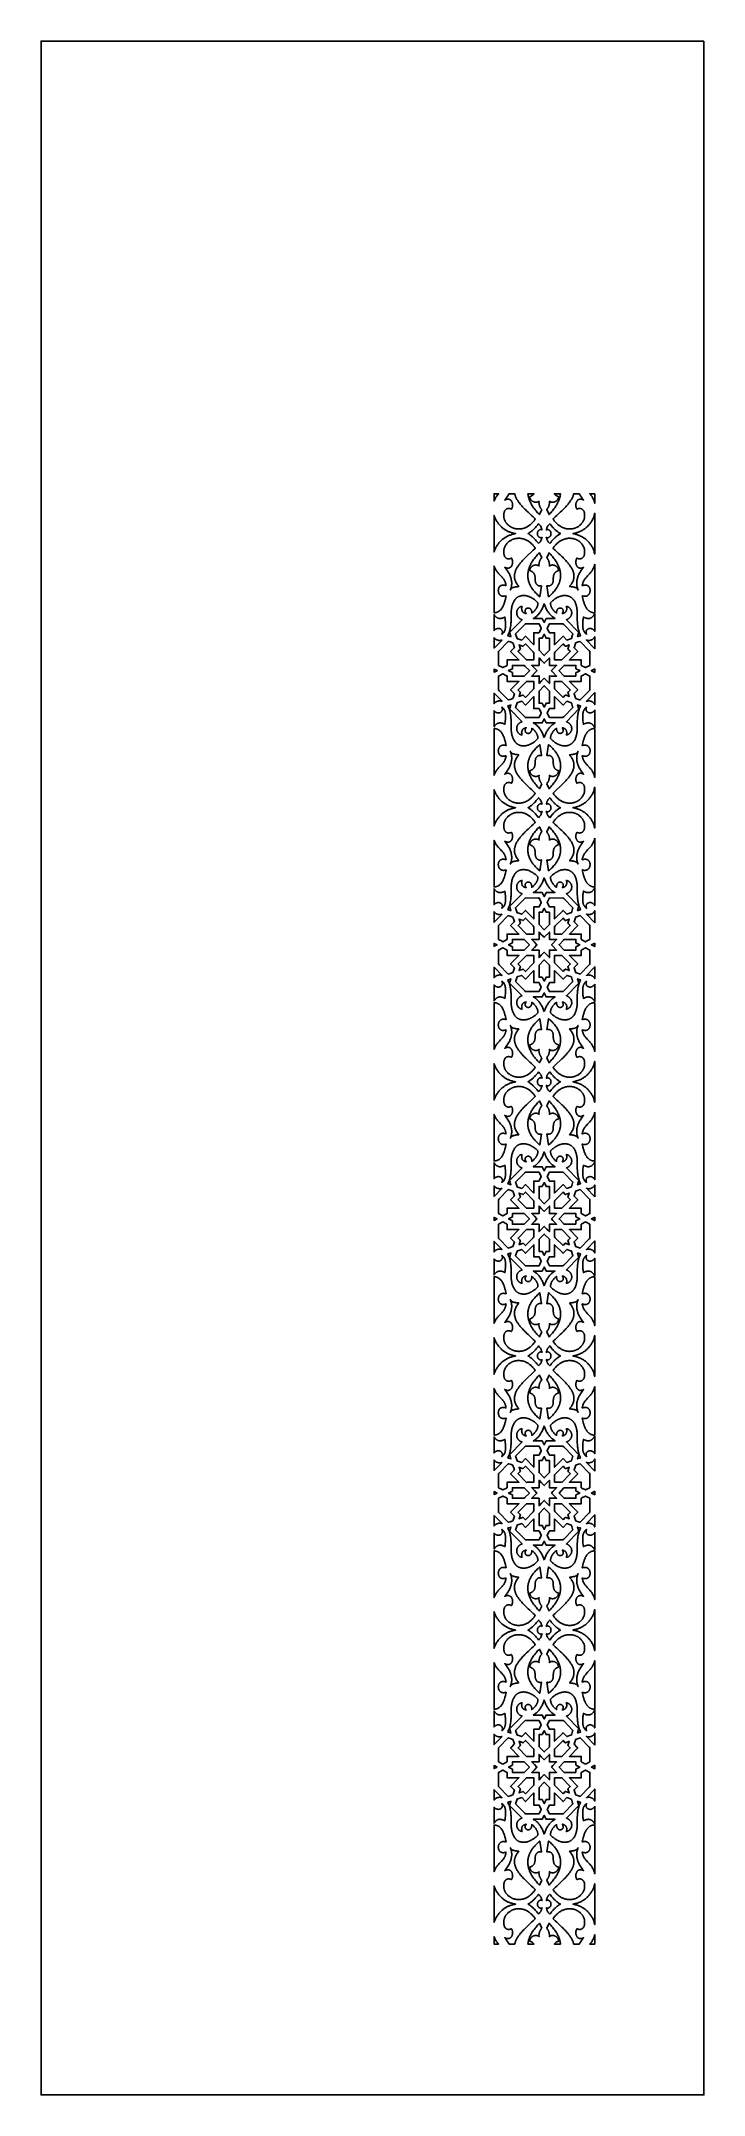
# Model space of a CAD drawing. Extents: x -395 to 395, y -1225 to 1225.
import ezdxf

# ---------------------------------------------------------------- set-up
doc = ezdxf.new("R2010")
doc.units = 0
doc.layers.add('LAYER_1', color=18, linetype='CONTINUOUS')

msp = doc.modelspace()

# ---------------------------------------------------------------- linework, layer by layer
at = {"layer": 'LAYER_1'}
for points in [[(395, 1225), (395, -1225), (-395, -1225), (-395, 1225)], [(145.2, 676.8), (145.4, 677.4), (145.7, 678), (145.9, 678.6), (146.2, 679.1), (146.5, 679.7), (146.8, 680.3), (147.1, 680.8), (147.6, 681.5), (148.1, 682.2), (148.6, 682.9), (149.1, 683.6), (149.7, 684.3), (150.2, 684.9), (150.3, 685), (145, 685), (145, 676.2)], [(174.9, 643), (175.8, 643), (176.8, 643.1), (177.2, 643.2), (177.7, 643.3), (178.2, 643.3), (178.8, 643.5), (179.3, 643.6), (179.8, 643.7), (180.3, 643.9), (180.9, 644), (181.4, 644.2), (182, 644.5), (182.6, 644.7), (183.1, 644.9), (183.7, 645.2), (184.3, 645.5), (184.8, 645.8), (185.4, 646.2), (186.1, 646.6), (186.7, 647), (187.3, 647.5), (187.9, 648), (188.5, 648.4), (189, 649), (189.6, 649.5), (190.1, 650), (190.7, 650.6), (191.2, 651.1), (191.7, 651.7), (192.2, 652.3), (192.6, 652.9), (193.1, 653.5), (193.5, 654.2), (194, 654.8), (193.4, 655.4), (191.4, 657.3), (189.4, 659.1), (187.5, 661), (185.5, 662.9), (183.5, 664.8), (182.6, 665.7), (181.6, 666.7), (180.7, 667.6), (179.7, 668.6), (178.8, 669.6), (177.9, 670.6), (176.8, 671.9), (176.2, 672.6), (175.6, 673.3), (175.1, 674), (174.6, 674.7), (174.1, 675.4), (173.6, 676.1), (173.1, 676.8), (172.6, 677.6), (172.2, 678.3), (171.7, 679.1), (171.3, 679.9), (171, 680.7), (170.6, 681.5), (170.3, 682.3), (170.1, 683), (169.9, 683.7), (169.7, 684.4), (169.6, 685), (162.8, 685), (162.6, 684.5), (162.2, 683.9), (161.9, 683.2), (161.5, 682.6), (161.1, 682), (160.7, 681.4), (160.3, 680.8), (159.9, 680.2), (159.5, 679.7), (159.1, 679.1), (158.6, 678.6), (158.1, 678), (157.7, 677.5), (157.7, 677.5), (158.1, 677.7), (158.6, 678), (159.1, 678.2), (159.6, 678.3), (160.1, 678.5), (160.6, 678.6), (160.8, 678.6), (161.1, 678.6), (161.3, 678.6), (161.6, 678.6), (161.8, 678.6), (162.2, 678.6), (162.4, 678.5), (162.7, 678.4), (163, 678.3), (163.3, 678.2), (163.7, 678), (164, 677.8), (164.4, 677.6), (164.8, 677.3), (164.9, 677.1), (165.1, 676.9), (165.3, 676.7), (165.5, 676.5), (165.6, 676.2), (165.8, 676), (165.9, 675.7), (166.1, 675.4), (166.2, 675.2), (166.3, 674.8), (166.5, 674.5), (166.6, 674.1), (166.7, 673.7), (166.8, 673.2), (166.9, 672.7), (166.9, 672.2), (166.9, 671.7), (166.9, 671.1), (166.9, 670.5), (166.8, 669.9), (166.7, 669.3), (166.6, 669), (166.5, 668.7), (166.4, 668.4), (166.3, 668), (166.1, 667.7), (166, 667.4), (165.7, 666.9), (165.6, 666.7), (165.6, 666.7), (165.4, 666.8), (165, 667), (164.8, 667.1), (164.4, 667.2), (164, 667.3), (163.6, 667.4), (163.4, 667.5), (163, 667.5), (162.7, 667.6), (162.4, 667.6), (162, 667.6), (161.7, 667.6), (161.3, 667.5), (160.8, 667.4), (160.4, 667.2), (160.2, 667.1), (159.9, 667), (159.7, 666.9), (159.5, 666.8), (159.3, 666.6), (159, 666.4), (158.8, 666.2), (158.6, 666), (158.4, 665.8), (158.2, 665.5), (157.8, 665), (157.5, 664.7), (157.3, 664.3), (157.2, 663.9), (157, 663.2), (156.9, 662.8), (156.8, 662.4), (156.7, 661.9), (156.6, 661.4), (156.6, 660.9), (156.5, 660.4), (156.5, 659.9), (156.5, 659.4), (156.5, 659), (156.5, 658.5), (156.5, 658), (156.5, 657.6), (156.6, 657.2), (156.6, 656.7), (156.7, 656.3), (156.8, 655.9), (157, 655.1), (157.2, 654.4), (157.5, 653.7), (157.7, 653.1), (158, 652.5), (158.3, 651.9), (158.6, 651.4), (158.9, 651), (159.1, 650.6), (159.4, 650.2), (159.7, 649.9), (160, 649.4), (160.4, 649), (160.9, 648.5), (161.4, 648), (161.9, 647.5), (162.5, 647), (163.2, 646.5), (163.9, 646), (164.3, 645.7), (164.7, 645.5), (165.1, 645.3), (165.6, 645), (166, 644.8), (166.5, 644.6), (167, 644.4), (167.4, 644.2), (167.9, 644), (168.5, 643.9), (169, 643.7), (169.5, 643.6), (170.1, 643.4), (170.7, 643.3), (171.2, 643.2), (171.9, 643.1), (172.5, 643), (173.3, 643), (174.1, 643)], [(201.7, 666.1), (201.1, 666.9), (200.9, 667.2), (200.6, 667.6), (200.4, 668), (200.2, 668.4), (199.9, 668.8), (199.7, 669.2), (199.5, 669.6), (199.3, 670), (199.2, 670.5), (199, 670.9), (198.9, 671.3), (198.8, 671.8), (198.7, 672.2), (198.6, 672.7), (198.5, 673.1), (198.5, 673.5), (198.4, 674), (198.4, 674.4), (198.4, 674.8), (198.4, 675.3), (198.5, 675.7), (198.5, 676.1), (198.1, 675.9), (197.7, 675.6), (197.3, 675.4), (196.9, 675.2), (196.5, 675.1), (196.1, 675), (195.7, 674.9), (195.4, 674.9), (195, 674.8), (194.7, 674.8), (194.3, 674.8), (194, 674.8), (193.5, 674.9), (193.1, 675), (192.8, 675.1), (192.5, 675.2), (192.2, 675.3), (191.8, 675.4), (191.4, 675.6), (191, 675.8), (190.7, 676), (190.3, 676.3), (189.9, 676.6), (189.5, 677), (189.1, 677.4), (188.9, 677.6), (188.8, 677.8), (188.6, 678), (188.5, 678.3), (188.3, 678.5), (188.2, 678.8), (188.1, 679.1), (187.9, 679.4), (187.8, 679.7), (187.7, 680), (187.7, 680.4), (187.6, 680.8), (187.5, 681.2), (187.5, 681.6), (188.2, 681.8), (188.7, 682), (189.3, 682.2), (189.7, 682.5), (190.2, 682.8), (190.6, 683), (190.9, 683.3), (191.2, 683.5), (191.5, 683.8), (191.7, 684), (192, 684.4), (192.2, 684.7), (192.3, 684.8), (192.4, 685), (185.3, 685), (185.3, 684.6), (185.4, 684), (185.5, 683.4), (185.6, 682.8), (185.7, 682.2), (185.8, 681.6), (186, 681), (186.1, 680.3), (186.3, 679.6), (186.6, 678.9), (186.8, 678.2), (187.1, 677.5), (187.3, 676.8), (187.6, 676.1), (187.9, 675.4), (188.3, 674.8), (188.6, 674.1), (188.9, 673.4), (189.3, 672.8), (189.7, 672.1), (190, 671.5), (190.4, 670.8), (190.8, 670.2), (191.2, 669.5), (192.1, 668.3), (193, 667.1), (193.9, 665.9), (194.9, 664.7), (195.8, 663.5), (196.8, 662.4), (197.8, 661.3), (198.9, 660.2)], [(211.5, 661.3), (212.5, 662.4), (213.5, 663.5), (214.4, 664.7), (215.4, 665.9), (216.3, 667.1), (217.2, 668.3), (218.1, 669.5), (218.5, 670.2), (218.9, 670.8), (219.3, 671.5), (219.7, 672.1), (220, 672.8), (220.4, 673.4), (220.7, 674.1), (221.1, 674.8), (221.4, 675.4), (221.7, 676.1), (222, 676.8), (222.2, 677.5), (222.5, 678.2), (222.7, 678.9), (223, 679.6), (223.2, 680.3), (223.3, 681), (223.5, 681.6), (223.6, 682.2), (223.7, 682.8), (223.8, 683.4), (223.9, 684), (224, 684.6), (224, 685), (216.9, 685), (217, 684.8), (217.1, 684.7), (217.3, 684.4), (217.4, 684.2), (217.6, 684), (217.8, 683.8), (218.1, 683.5), (218.4, 683.3), (218.7, 683), (219.1, 682.8), (219.6, 682.5), (220, 682.2), (220.6, 682), (221.1, 681.8), (221.8, 681.6), (221.8, 681.2), (221.7, 680.8), (221.6, 680.4), (221.6, 680), (221.5, 679.7), (221.4, 679.4), (221.2, 679.1), (221.1, 678.8), (221, 678.5), (220.8, 678.3), (220.7, 678), (220.5, 677.8), (220.2, 677.4), (219.8, 677), (219.4, 676.6), (219, 676.3), (218.6, 676), (218.3, 675.8), (217.9, 675.6), (217.5, 675.4), (217.1, 675.3), (216.8, 675.2), (216.5, 675.1), (216.2, 675), (215.8, 674.9), (215.6, 674.9), (215.3, 674.8), (215, 674.8), (214.7, 674.8), (214.3, 674.8), (214, 674.9), (213.6, 674.9), (213.2, 675), (212.8, 675.1), (212.4, 675.2), (212, 675.4), (211.6, 675.6), (211.2, 675.9), (210.8, 676.1), (210.8, 675.7), (210.9, 675.3), (210.9, 674.8), (210.9, 674.4), (210.9, 674), (210.8, 673.5), (210.8, 673.1), (210.7, 672.7), (210.6, 672.2), (210.5, 671.8), (210.4, 671.3), (210.3, 670.9), (210.1, 670.5), (210, 670), (209.8, 669.6), (209.6, 669.2), (209.4, 668.8), (209.2, 668.4), (208.9, 668), (208.7, 667.6), (208.2, 666.9), (207.6, 666.1), (210.4, 660.2)], [(236, 643), (236.8, 643), (237.5, 643.1), (238.1, 643.2), (238.6, 643.3), (239.2, 643.4), (239.8, 643.6), (240.3, 643.7), (240.8, 643.9), (241.4, 644), (241.9, 644.2), (242.3, 644.4), (242.8, 644.6), (243.3, 644.8), (243.7, 645), (244.2, 645.3), (244.6, 645.5), (245.4, 646), (246.1, 646.5), (246.8, 647), (247.4, 647.5), (247.9, 648), (248.4, 648.5), (248.9, 649), (249.3, 649.4), (249.6, 649.9), (249.9, 650.2), (250.2, 650.6), (250.4, 651), (250.7, 651.4), (251, 651.9), (251.3, 652.5), (251.6, 653.1), (251.8, 653.7), (252.1, 654.4), (252.3, 655.1), (252.5, 655.9), (252.6, 656.3), (252.7, 656.7), (252.7, 657.2), (252.8, 657.6), (252.8, 658), (252.8, 658.5), (252.8, 659), (252.8, 659.4), (252.8, 659.9), (252.8, 660.4), (252.7, 660.9), (252.7, 661.4), (252.6, 661.9), (252.5, 662.4), (252.3, 663.2), (252.1, 663.9), (252, 664.3), (251.9, 664.4), (251.8, 664.7), (251.5, 665), (251.2, 665.5), (250.9, 665.8), (250.7, 666), (250.5, 666.2), (250.3, 666.4), (250, 666.6), (249.8, 666.8), (249.6, 666.9), (249.4, 667), (249.1, 667.1), (248.9, 667.2), (248.5, 667.4), (248.1, 667.5), (247.6, 667.6), (247.3, 667.6), (246.9, 667.6), (246.6, 667.6), (246.3, 667.5), (245.9, 667.5), (245.7, 667.4), (245.3, 667.3), (244.9, 667.2), (244.5, 667.1), (244.3, 667), (243.9, 666.8), (243.7, 666.7), (243.7, 666.7), (243.6, 666.9), (243.3, 667.4), (243.2, 667.7), (243, 668), (242.9, 668.4), (242.8, 668.7), (242.7, 669), (242.6, 669.3), (242.5, 669.9), (242.4, 670.5), (242.4, 671.1), (242.4, 671.7), (242.4, 672.2), (242.4, 672.7), (242.5, 673.2), (242.6, 673.7), (242.7, 674.1), (242.8, 674.5), (243, 674.8), (243.1, 675.2), (243.2, 675.4), (243.4, 675.7), (243.5, 676), (243.7, 676.2), (243.8, 676.5), (244, 676.7), (244.2, 676.9), (244.5, 677.3), (244.9, 677.6), (245.3, 677.8), (245.6, 678), (246, 678.2), (246.3, 678.3), (246.6, 678.4), (246.9, 678.5), (247.1, 678.6), (247.5, 678.6), (247.7, 678.6), (248, 678.6), (248.2, 678.6), (248.5, 678.6), (248.7, 678.6), (249.2, 678.5), (249.7, 678.3), (250.2, 678.2), (250.7, 678), (251.2, 677.7), (251.6, 677.5), (251.6, 677.5), (251.2, 678), (250.7, 678.6), (250.2, 679.1), (249.8, 679.7), (249.4, 680.2), (249, 680.8), (248.6, 681.4), (248.2, 682), (247.8, 682.6), (247.4, 683.2), (247.1, 683.9), (246.7, 684.5), (246.5, 685), (239.8, 685), (239.6, 684.4), (239.4, 683.7), (239.2, 683), (239, 682.3), (238.7, 681.5), (238.3, 680.7), (238, 679.9), (237.6, 679.1), (237.1, 678.3), (236.7, 677.6), (236.2, 676.8), (235.7, 676.1), (235.2, 675.4), (234.7, 674.7), (234.2, 674), (233.7, 673.3), (233.1, 672.6), (232.5, 671.9), (231.4, 670.6), (230.5, 669.6), (229.6, 668.6), (228.6, 667.6), (227.7, 666.7), (225.8, 664.8), (223.8, 662.9), (219.9, 659.1), (217.9, 657.3), (215.9, 655.4), (215.3, 654.8), (215.8, 654.2), (216.2, 653.5), (216.7, 652.9), (217.1, 652.3), (217.6, 651.7), (218.1, 651.1), (218.6, 650.6), (219.2, 650), (219.7, 649.5), (220.3, 649), (220.8, 648.4), (221.4, 648), (222, 647.5), (222.6, 647), (223.2, 646.6), (223.9, 646.2), (224.5, 645.8), (225, 645.5), (225.6, 645.2), (226.2, 644.9), (226.7, 644.7), (227.3, 644.5), (227.9, 644.2), (228.4, 644), (229, 643.9), (229.5, 643.7), (230, 643.6), (230.5, 643.5), (231.1, 643.3), (231.6, 643.3), (232.1, 643.2), (232.6, 643.1), (233.5, 643), (234.4, 643), (235.2, 643)], [(265, 637.4), (265, 661.8), (264.7, 660.7), (264.4, 659.6), (264.1, 658.4), (263.9, 657.9), (263.7, 657.3), (263.3, 656.4), (262.9, 655.5), (262.5, 654.6), (262.1, 653.8), (261.6, 652.9), (261.1, 652.1), (260.5, 651.2), (260, 650.4), (259.4, 649.6), (258.8, 648.8), (258.2, 648.1), (257.5, 647.3), (256.8, 646.6), (256.2, 645.9), (255.4, 645.3), (254.7, 644.6), (254.2, 644.2), (253.7, 643.8), (253.1, 643.3), (252.4, 642.8), (251.6, 642.3), (250.8, 641.8), (249.9, 641.3), (249, 640.8), (247.9, 640.2), (247.4, 640), (246.8, 639.8), (246.3, 639.5), (245.7, 639.3), (245.1, 639.1), (244.4, 638.8), (243.8, 638.6), (243.1, 638.4), (242.5, 638.2), (241.8, 638.1), (241, 637.9), (240.3, 637.7), (239.6, 637.6), (238.8, 637.4), (239.6, 637.3), (240.3, 637.2), (241, 637), (241.8, 636.8), (242.5, 636.6), (243.1, 636.5), (243.8, 636.3), (244.4, 636), (245.1, 635.8), (245.7, 635.6), (246.3, 635.4), (246.8, 635.1), (247.9, 634.6), (249, 634.1), (249.9, 633.6), (250.8, 633.1), (251.6, 632.6), (252.4, 632.1), (253.1, 631.6), (253.7, 631.1), (254.2, 630.7), (254.7, 630.3), (255.4, 629.6), (256.2, 629), (256.8, 628.3), (257.5, 627.6), (258.2, 626.8), (258.8, 626.1), (259.4, 625.3), (260, 624.5), (260.5, 623.7), (261.1, 622.8), (261.6, 622), (262.1, 621.1), (262.5, 620.2), (262.9, 619.4), (263.3, 618.5), (263.7, 617.5), (263.9, 617), (264.1, 616.4), (264.4, 615.3), (264.7, 614.2), (265, 613)], [(265, 685), (259, 685), (259.2, 684.8), (259.7, 684.2), (260.3, 683.5), (260.6, 683.1), (260.9, 682.7), (261.3, 682.2), (261.7, 681.6), (262, 681.1), (262.4, 680.4), (262.8, 679.8), (263.1, 679.1), (263.5, 678.3), (263.8, 677.5), (264.2, 676.6), (264.5, 675.7), (264.7, 674.7), (265, 673.7)], [(145.2, 616.3), (145.4, 616.9), (145.6, 617.5), (145.9, 618.1), (146.1, 618.7), (146.4, 619.3), (146.7, 619.9), (146.9, 620.5), (147.2, 621.1), (147.6, 621.7), (147.9, 622.2), (148.2, 622.8), (148.6, 623.4), (148.9, 623.9), (149.3, 624.4), (149.6, 625), (150.1, 625.6), (150.7, 626.3), (151.3, 627.1), (152.1, 627.9), (152.9, 628.7), (153.3, 629.1), (153.8, 629.5), (154.2, 630), (154.7, 630.4), (155.3, 630.8), (155.8, 631.2), (156.4, 631.7), (157, 632.1), (157.6, 632.5), (158.2, 632.9), (158.9, 633.3), (159.6, 633.7), (160.3, 634.1), (161, 634.5), (161.8, 634.8), (162.6, 635.2), (163.4, 635.5), (164.2, 635.8), (165.1, 636.1), (166, 636.4), (166.9, 636.7), (167.8, 636.9), (168.5, 637.1), (169.2, 637.2), (170.5, 637.4), (169.2, 637.7), (168.5, 637.8), (167.8, 638), (166.9, 638.2), (166, 638.5), (165.1, 638.8), (164.2, 639), (163.4, 639.4), (162.6, 639.7), (161.8, 640), (161, 640.4), (160.3, 640.8), (159.6, 641.2), (158.9, 641.6), (158.2, 642), (157.6, 642.4), (157, 642.8), (156.4, 643.2), (155.8, 643.6), (155.3, 644.1), (154.7, 644.5), (154.2, 644.9), (153.8, 645.4), (153.3, 645.8), (152.9, 646.2), (152.1, 647), (151.3, 647.8), (150.7, 648.6), (150.1, 649.3), (149.6, 649.9), (149.3, 650.5), (148.9, 651), (148.6, 651.5), (148.2, 652.1), (147.9, 652.6), (147.6, 653.2), (147.2, 653.8), (146.9, 654.4), (146.7, 655), (146.4, 655.5), (146.1, 656.1), (145.9, 656.8), (145.6, 657.4), (145.4, 658), (145.2, 658.6), (145, 659.2), (145, 615.7)], [(198, 625.5), (198.8, 626.4), (199.2, 626.9), (199.6, 627.3), (200, 627.8), (200.3, 628.3), (200.7, 628.8), (200.8, 629.1), (200.9, 629.3), (201.2, 630), (201.5, 630.8), (201.6, 631.3), (201.8, 631.8), (202, 632.5), (202.2, 633.1), (202, 633), (201.9, 632.8), (201.7, 632.7), (201.5, 632.7), (201.4, 632.6), (201.2, 632.6), (201, 632.5), (200.9, 632.5), (200.6, 632.5), (200.3, 632.6), (199.8, 632.7), (199.6, 632.8), (199.3, 632.9), (199, 633.1), (198.7, 633.2), (198.5, 633.4), (198.2, 633.6), (198, 633.8), (197.7, 634.1), (197.5, 634.3), (197.3, 634.6), (197.1, 634.9), (197, 635.1), (196.9, 635.4), (196.8, 635.7), (196.7, 636), (196.6, 636.3), (196.6, 636.6), (196.6, 636.9), (196.7, 637.2), (196.7, 637.4), (196.7, 637.7), (196.6, 638), (196.6, 638.3), (196.6, 638.6), (196.7, 638.9), (196.8, 639.2), (196.9, 639.5), (197, 639.7), (197.1, 640), (197.3, 640.3), (197.5, 640.6), (197.7, 640.8), (198, 641), (198.2, 641.3), (198.5, 641.5), (198.7, 641.6), (199, 641.8), (199.3, 642), (199.6, 642.1), (199.8, 642.2), (200, 642.2), (200.3, 642.3), (200.6, 642.3), (200.9, 642.4), (201, 642.3), (201.2, 642.3), (201.4, 642.3), (201.5, 642.2), (201.7, 642.1), (201.9, 642), (202, 641.9), (202.2, 641.8), (202, 642.4), (201.8, 643), (201.6, 643.6), (201.5, 644.1), (201.2, 644.9), (200.9, 645.5), (200.8, 645.8), (200.7, 646.1), (200.3, 646.6), (200, 647.1), (199.6, 647.5), (199.2, 648), (198.8, 648.5), (198, 649.3), (198, 649.3), (197.7, 649), (197, 648.1), (196.5, 647.5), (195.9, 646.7), (195.2, 645.9), (194.3, 644.9), (193.8, 644.3), (193.2, 643.6), (192.4, 642.9), (191.6, 642), (191.1, 641.6), (190.6, 641.1), (190, 640.7), (189.4, 640.2), (188.8, 639.7), (188.1, 639.2), (187.4, 638.7), (186.7, 638.2), (185.8, 637.7), (185.5, 637.5), (185.5, 637.5), (185.4, 637.5), (185.4, 637.4), (185.4, 637.4), (185.5, 637.4), (185.8, 637.2), (186.2, 637), (186.7, 636.7), (187.4, 636.2), (188.1, 635.7), (188.8, 635.2), (189.4, 634.7), (190, 634.2), (190.6, 633.7), (191.1, 633.3), (191.6, 632.8), (192.4, 632), (193.2, 631.2), (194.3, 630), (195.2, 629), (195.9, 628.2), (197, 626.8), (197.7, 625.9), (198, 625.5)], [(211.3, 625.5), (212.4, 626.9), (213.5, 628.3), (214.7, 629.6), (215.3, 630.3), (215.9, 630.9), (216.5, 631.6), (217.1, 632.2), (217.8, 632.8), (218.4, 633.4), (219.1, 634), (219.8, 634.6), (220.4, 635.1), (221.2, 635.6), (221.8, 636.1), (222.5, 636.6), (223.9, 637.4), (223.2, 637.9), (222.5, 638.3), (221.8, 638.8), (221.2, 639.2), (220.4, 639.8), (219.8, 640.3), (219.1, 640.9), (218.4, 641.5), (217.8, 642.1), (217.1, 642.7), (216.5, 643.3), (215.9, 643.9), (215.3, 644.6), (214.7, 645.3), (213.5, 646.6), (212.4, 648), (211.3, 649.3), (211.3, 649.3), (210.5, 648.5), (210.1, 648), (209.7, 647.6), (209.3, 647.1), (209, 646.6), (208.7, 646.1), (208.5, 645.7), (208.3, 645.3), (208.1, 645), (207.9, 644.4), (207.6, 643.5), (207.4, 642.8), (207.3, 642.2), (207.1, 641.8), (207.2, 641.9), (207.4, 642), (207.5, 642.1), (207.6, 642.1), (207.7, 642.2), (207.9, 642.3), (208, 642.3), (208.2, 642.3), (208.3, 642.3), (208.5, 642.3), (208.7, 642.3), (208.9, 642.3), (209.2, 642.3), (209.4, 642.2), (209.7, 642.1), (209.9, 642), (210.2, 641.9), (210.5, 641.7), (210.7, 641.6), (211, 641.4), (211.3, 641.1), (211.5, 640.9), (211.8, 640.6), (212, 640.3), (212.2, 640), (212.3, 639.7), (212.4, 639.5), (212.5, 639.2), (212.6, 639), (212.6, 638.8), (212.7, 638.5), (212.7, 638.3), (212.6, 638), (212.6, 637.7), (212.6, 637.5), (212.6, 637.4), (212.6, 637.4), (212.6, 637.2), (212.6, 636.9), (212.7, 636.5), (212.7, 636.3), (212.6, 636.1), (212.6, 635.9), (212.5, 635.7), (212.4, 635.4), (212.3, 635.1), (212.2, 634.9), (212, 634.6), (211.8, 634.3), (211.5, 634), (211.3, 633.7), (211, 633.5), (210.7, 633.3), (210.5, 633.2), (210.2, 633), (209.9, 632.9), (209.7, 632.8), (209.4, 632.7), (209.2, 632.6), (208.9, 632.6), (208.7, 632.6), (208.5, 632.5), (208.3, 632.5), (208.2, 632.6), (208, 632.6), (207.9, 632.6), (207.7, 632.7), (207.6, 632.8), (207.5, 632.8), (207.4, 632.9), (207.2, 633), (207.1, 633.1), (207.3, 632.7), (207.4, 632.1), (207.6, 631.4), (207.9, 630.5), (208.1, 629.9), (208.3, 629.6), (208.5, 629.2), (208.7, 628.7), (209, 628.3), (209.3, 627.8), (209.7, 627.3), (210.5, 626.4), (211.3, 625.5)], [(164.4, 570.4), (164.6, 570.8), (164.8, 571.1), (165, 571.3), (165.2, 571.6), (165.5, 571.8), (165.9, 572.1), (166.2, 572.4), (166.6, 572.6), (167, 572.8), (167.4, 573), (167.8, 573.2), (168.3, 573.3), (168.7, 573.5), (169.1, 573.6), (169.6, 573.7), (170.5, 573.9), (171.4, 574), (172.3, 574.1), (173.8, 574.3), (174.2, 574.3), (174.4, 574.3), (173.9, 574.9), (173.5, 575.4), (173.1, 575.9), (172.7, 576.5), (172.3, 577.1), (172, 577.6), (171.6, 578.2), (171.3, 578.8), (171, 579.4), (170.7, 580.1), (170.4, 580.7), (170.2, 581.3), (169.9, 582), (169.7, 582.6), (169.6, 583.3), (169.4, 583.9), (169.3, 584.6), (169.3, 585), (169.3, 585.4), (169.2, 585.8), (169.2, 586.3), (169.2, 586.8), (169.2, 587.4), (169.3, 587.9), (169.3, 588.5), (169.4, 589.2), (169.5, 589.8), (169.7, 590.5), (169.9, 591.2), (170.1, 591.9), (170.3, 592.6), (170.6, 593.4), (171, 594.2), (171.3, 595), (171.7, 595.8), (172.2, 596.5), (172.6, 597.3), (173.1, 598), (173.6, 598.8), (174.1, 599.5), (174.6, 600.2), (175.1, 600.9), (175.6, 601.6), (176.2, 602.3), (176.8, 602.9), (177.9, 604.3), (178.8, 605.3), (179.7, 606.3), (180.7, 607.2), (181.6, 608.2), (183.5, 610.1), (185.5, 612), (189.4, 615.7), (191.4, 617.6), (193.4, 619.5), (194, 620.1), (193.5, 620.7), (193.1, 621.3), (192.6, 622), (192.2, 622.6), (191.7, 623.2), (191.2, 623.7), (190.7, 624.3), (190.1, 624.9), (189.6, 625.4), (189, 625.9), (188.5, 626.4), (187.9, 626.9), (187.3, 627.4), (186.7, 627.9), (186.1, 628.3), (185.4, 628.7), (184.8, 629), (184.3, 629.4), (183.7, 629.7), (183.1, 629.9), (182.6, 630.2), (182, 630.4), (181.4, 630.6), (180.9, 630.8), (180.3, 631), (179.8, 631.2), (179.3, 631.3), (178.8, 631.4), (178.2, 631.5), (177.7, 631.6), (177.2, 631.7), (176.8, 631.8), (175.8, 631.9), (174.9, 631.9), (174.1, 631.9), (173.3, 631.9), (172.5, 631.8), (171.9, 631.8), (171.2, 631.7), (170.7, 631.6), (170.1, 631.5), (169.5, 631.3), (169, 631.2), (168.5, 631), (167.9, 630.9), (167.4, 630.7), (167, 630.5), (166.5, 630.3), (166, 630.1), (165.6, 629.8), (165.1, 629.6), (164.7, 629.4), (163.9, 628.9), (163.2, 628.4), (162.5, 627.9), (161.9, 627.4), (161.4, 626.9), (160.9, 626.4), (160.4, 625.9), (160, 625.5), (159.7, 625), (159.4, 624.6), (159.1, 624.3), (158.9, 623.9), (158.6, 623.4), (158.3, 623), (158, 622.4), (157.7, 621.8), (157.5, 621.2), (157.2, 620.5), (157, 619.7), (156.8, 619), (156.7, 618.6), (156.6, 618.1), (156.6, 617.7), (156.5, 617.3), (156.5, 616.8), (156.5, 616.4), (156.5, 615.9), (156.5, 615.4), (156.5, 615), (156.5, 614.5), (156.6, 614), (156.6, 613.5), (156.7, 612.9), (156.8, 612.5), (157, 611.7), (157.2, 611), (157.3, 610.5), (157.4, 610.4), (157.5, 610.2), (157.8, 609.8), (158.2, 609.4), (158.4, 609.1), (158.6, 608.9), (158.8, 608.7), (159, 608.5), (159.3, 608.3), (159.5, 608.1), (159.7, 608), (159.9, 607.9), (160.2, 607.7), (160.4, 607.7), (160.8, 607.5), (161.3, 607.4), (161.7, 607.3), (162, 607.3), (162.4, 607.3), (162.7, 607.3), (163, 607.3), (163.4, 607.4), (163.6, 607.5), (164, 607.6), (164.4, 607.7), (164.8, 607.8), (165, 607.9), (165.4, 608.1), (165.6, 608.2), (165.6, 608.1), (165.7, 608), (166, 607.5), (166.1, 607.2), (166.3, 606.8), (166.4, 606.5), (166.5, 606.2), (166.6, 605.9), (166.7, 605.6), (166.8, 605), (166.9, 604.4), (166.9, 603.8), (166.9, 603.2), (166.9, 602.7), (166.9, 602.2), (166.8, 601.7), (166.7, 601.2), (166.6, 600.8), (166.5, 600.4), (166.3, 600), (166.2, 599.7), (166.1, 599.5), (165.9, 599.2), (165.8, 598.9), (165.6, 598.6), (165.5, 598.4), (165.3, 598.2), (165.1, 598), (164.8, 597.6), (164.4, 597.3), (164, 597.1), (163.7, 596.8), (163.3, 596.7), (163, 596.5), (162.7, 596.4), (162.4, 596.4), (162.2, 596.3), (161.8, 596.3), (161.6, 596.3), (161.3, 596.2), (161.1, 596.3), (160.8, 596.3), (160.6, 596.3), (160.1, 596.4), (159.6, 596.5), (159.1, 596.7), (158.6, 596.9), (158.1, 597.1), (157.7, 597.4), (157.7, 597.4), (158.1, 596.9), (158.6, 596.3), (159.1, 595.8), (159.5, 595.2), (159.9, 594.6), (160.3, 594.1), (160.7, 593.5), (161.1, 592.9), (161.5, 592.3), (161.9, 591.6), (162.2, 591), (162.6, 590.4), (162.9, 589.7), (163.2, 589.1), (163.5, 588.4), (163.8, 587.8), (164.1, 587.1), (164.4, 586.3), (164.6, 585.6), (164.9, 584.8), (165.1, 584.1), (165.3, 583.3), (165.4, 582.5), (165.6, 581.7), (165.7, 581), (165.8, 580.2), (165.9, 579.4), (165.9, 578.6), (165.9, 577.8), (165.9, 577), (165.8, 576.2), (165.7, 575.5), (165.6, 574.8), (165.5, 574.1), (165.3, 573.4), (165.2, 572.7), (164.9, 572.1), (164.7, 571.4), (164.5, 570.8), (164.2, 570.1)], [(201.5, 575.2), (201.2, 575.1), (200.9, 575.1), (200.5, 575), (200.2, 575), (199.9, 575), (199.6, 575), (199.3, 575), (199, 575), (198.6, 575.1), (198.2, 575.2), (197.8, 575.3), (197.5, 575.4), (197.2, 575.6), (196.9, 575.8), (196.6, 576), (196.4, 576.2), (196.1, 576.4), (195.9, 576.6), (195.7, 576.8), (195.5, 577), (195.3, 577.3), (195, 577.7), (194.9, 578), (194.7, 578.4), (194.5, 578.7), (194.4, 579.1), (194.3, 579.5), (194.2, 579.9), (194.1, 580.2), (194, 580.6), (193.9, 581), (193.9, 581.4), (193.8, 582.2), (193.8, 583), (193.8, 583.8), (193.8, 584.6), (193.7, 585.5), (193.7, 585.9), (193.6, 586.3), (193.6, 586.7), (193.5, 587.1), (193.4, 587.5), (193.3, 587.9), (193.2, 588.3), (193.1, 588.6), (192.9, 589), (192.7, 589.4), (192.5, 589.7), (192.3, 590), (192.2, 590.2), (192, 590.5), (191.9, 590.7), (191.7, 590.9), (191.5, 591.1), (191.2, 591.3), (190.9, 591.6), (190.6, 591.9), (190.2, 592.1), (189.7, 592.4), (189.3, 592.6), (188.7, 592.9), (188.2, 593.1), (187.5, 593.3), (187.5, 593.7), (187.6, 594.1), (187.7, 594.5), (187.7, 594.9), (187.8, 595.2), (187.9, 595.5), (188.1, 595.8), (188.2, 596.1), (188.3, 596.3), (188.5, 596.6), (188.6, 596.8), (188.8, 597.1), (189.1, 597.5), (189.5, 597.9), (189.9, 598.3), (190.3, 598.6), (190.7, 598.8), (191, 599.1), (191.4, 599.3), (191.8, 599.5), (192.2, 599.6), (192.5, 599.7), (192.8, 599.8), (193.1, 599.9), (193.5, 600), (193.7, 600), (194, 600), (194.3, 600.1), (194.7, 600.1), (195, 600.1), (195.4, 600), (195.7, 600), (196.1, 599.9), (196.5, 599.8), (196.9, 599.6), (197.3, 599.5), (197.7, 599.3), (198.1, 599), (198.5, 598.7), (198.5, 599.2), (198.4, 599.6), (198.4, 600), (198.4, 600.5), (198.4, 600.9), (198.5, 601.4), (198.5, 601.8), (198.6, 602.2), (198.7, 602.7), (198.8, 603.1), (198.9, 603.5), (199, 604), (199.2, 604.4), (199.3, 604.8), (199.5, 605.3), (199.7, 605.7), (199.9, 606.1), (200.2, 606.5), (200.4, 606.9), (200.6, 607.3), (201.1, 608), (201.7, 608.7), (198.9, 614.7), (197.8, 613.6), (196.8, 612.5), (195.8, 611.3), (194.9, 610.2), (193.9, 609), (193, 607.8), (192.1, 606.6), (191.2, 605.3), (190.8, 604.7), (190.4, 604.1), (190, 603.4), (189.7, 602.8), (189.3, 602.1), (188.9, 601.5), (188.6, 600.8), (188.3, 600.1), (187.9, 599.4), (187.6, 598.8), (187.3, 598.1), (187.1, 597.4), (186.8, 596.7), (186.6, 596), (186.3, 595.3), (186.1, 594.5), (186, 593.9), (185.8, 593.3), (185.7, 592.7), (185.6, 592), (185.5, 591.4), (185.4, 590.9), (185.3, 590.3), (185.3, 589.7), (185.2, 589.1), (185.2, 588.6), (185.2, 587.5), (185.2, 586.5), (185.2, 585.6), (185.3, 584.6), (185.4, 583.8), (185.6, 583), (185.7, 582.2), (185.9, 581.5), (186, 580.9), (186.4, 579.8), (186.6, 579.1), (186.8, 578.5), (187.1, 577.8), (187.3, 577.2), (187.6, 576.6), (187.9, 576), (188.2, 575.3), (188.6, 574.7), (188.9, 574.1), (189.3, 573.5), (189.6, 573), (190, 572.4), (190.4, 571.8), (190.8, 571.2), (191.2, 570.7), (191.7, 570.1), (192.5, 569), (193.4, 567.9), (194.4, 566.9), (195.3, 565.9), (196.3, 564.9), (197.3, 564), (198.4, 563), (199.4, 562.1)], [(210.9, 563), (212, 564), (213, 564.9), (214, 565.9), (214.9, 566.9), (215.9, 567.9), (216.8, 569), (217.2, 569.6), (217.7, 570.1), (218.1, 570.7), (218.5, 571.2), (218.9, 571.8), (219.3, 572.4), (219.7, 573), (220, 573.5), (220.4, 574.1), (220.7, 574.7), (221.1, 575.3), (221.4, 576), (221.7, 576.6), (222, 577.2), (222.2, 577.8), (222.5, 578.5), (222.7, 579.1), (222.9, 579.8), (223.1, 580.3), (223.3, 580.9), (223.4, 581.5), (223.6, 582.2), (223.7, 583), (223.9, 583.8), (224, 584.6), (224.1, 585.6), (224.1, 586.5), (224.1, 587.5), (224.1, 588.1), (224.1, 588.6), (224.1, 589.1), (224.1, 589.7), (224, 590.3), (223.9, 590.9), (223.8, 591.4), (223.7, 592), (223.6, 592.7), (223.5, 593.3), (223.3, 593.9), (223.2, 594.5), (223, 595.3), (222.7, 596), (222.5, 596.7), (222.2, 597.4), (222, 598.1), (221.7, 598.8), (221.4, 599.4), (221.1, 600.1), (220.7, 600.8), (220.4, 601.5), (220, 602.1), (219.7, 602.8), (219.3, 603.4), (218.9, 604.1), (218.5, 604.7), (218.1, 605.3), (217.2, 606.6), (216.3, 607.8), (215.4, 609), (214.4, 610.2), (213.5, 611.3), (212.5, 612.5), (211.5, 613.6), (210.4, 614.7), (207.6, 608.7), (208.2, 608), (208.4, 607.6), (208.7, 607.3), (208.9, 606.9), (209.2, 606.5), (209.4, 606.1), (209.6, 605.7), (209.8, 605.3), (210, 604.8), (210.1, 604.4), (210.3, 604), (210.4, 603.5), (210.5, 603.1), (210.6, 602.7), (210.7, 602.2), (210.8, 601.8), (210.8, 601.4), (210.9, 600.9), (210.9, 600.5), (210.9, 600), (210.9, 599.6), (210.8, 599.2), (210.8, 598.7), (211.2, 599), (211.6, 599.3), (212, 599.5), (212.4, 599.6), (212.8, 599.8), (213.2, 599.9), (213.6, 600), (214, 600), (214.3, 600.1), (214.7, 600.1), (215, 600.1), (215.3, 600), (215.8, 600), (216.2, 599.9), (216.5, 599.8), (216.8, 599.7), (217.1, 599.6), (217.5, 599.5), (217.9, 599.3), (218.3, 599.1), (218.6, 598.8), (219, 598.6), (219.4, 598.3), (219.8, 597.9), (220.2, 597.5), (220.4, 597.3), (220.5, 597.1), (220.7, 596.8), (220.8, 596.6), (221, 596.3), (221.1, 596.1), (221.2, 595.8), (221.4, 595.5), (221.5, 595.2), (221.6, 594.9), (221.6, 594.5), (221.7, 594.1), (221.8, 593.7), (221.8, 593.3), (221.1, 593.1), (220.6, 592.9), (220, 592.6), (219.6, 592.4), (219.1, 592.1), (218.7, 591.9), (218.4, 591.6), (218.1, 591.3), (217.8, 591.1), (217.6, 590.9), (217.3, 590.5), (217.1, 590.2), (217, 590), (216.8, 589.7), (216.6, 589.4), (216.4, 589), (216.3, 588.6), (216.1, 588.3), (216, 587.9), (215.9, 587.5), (215.8, 587.1), (215.7, 586.7), (215.7, 586.3), (215.6, 585.9), (215.6, 585.5), (215.5, 584.6), (215.5, 583.8), (215.5, 583), (215.5, 582.2), (215.4, 581.4), (215.4, 581), (215.3, 580.6), (215.2, 580.2), (215.2, 579.9), (215, 579.5), (214.9, 579.1), (214.8, 578.7), (214.6, 578.4), (214.4, 578), (214.3, 577.7), (214, 577.3), (213.8, 577), (213.6, 576.8), (213.4, 576.6), (213.2, 576.4), (213, 576.2), (212.7, 576), (212.4, 575.8), (212.1, 575.6), (211.8, 575.4), (211.5, 575.3), (211.1, 575.2), (210.7, 575.1), (210.3, 575), (210, 575), (209.7, 575), (209.4, 575), (209.1, 575), (208.8, 575), (208.4, 575.1), (207.8, 575.2), (209.9, 562.1)], [(244.9, 570.8), (244.6, 571.4), (244.4, 572.1), (244.2, 572.7), (244, 573.4), (243.8, 574.1), (243.7, 574.8), (243.6, 575.5), (243.5, 576.2), (243.4, 577), (243.4, 577.8), (243.4, 578.6), (243.4, 579.4), (243.5, 580.2), (243.6, 581), (243.7, 581.7), (243.9, 582.5), (244, 583.3), (244.2, 584.1), (244.4, 584.8), (244.7, 585.6), (244.9, 586.3), (245.2, 587.1), (245.5, 587.8), (245.8, 588.4), (246.1, 589.1), (246.4, 589.7), (246.7, 590.4), (247.1, 591), (247.4, 591.6), (247.8, 592.3), (248.2, 592.9), (248.6, 593.5), (249, 594.1), (249.4, 594.6), (249.8, 595.2), (250.2, 595.8), (250.7, 596.3), (251.2, 596.9), (251.6, 597.4), (251.6, 597.4), (251.2, 597.1), (250.7, 596.9), (250.2, 596.7), (249.7, 596.5), (249.2, 596.4), (248.7, 596.3), (248.5, 596.3), (248.2, 596.3), (248, 596.2), (247.7, 596.3), (247.5, 596.3), (247.1, 596.3), (246.9, 596.4), (246.6, 596.4), (246.3, 596.5), (246, 596.7), (245.6, 596.8), (245.3, 597.1), (244.9, 597.3), (244.5, 597.6), (244.4, 597.8), (244.2, 598), (244, 598.2), (243.8, 598.4), (243.7, 598.6), (243.5, 598.9), (243.4, 599.2), (243.2, 599.5), (243.1, 599.7), (243, 600), (242.8, 600.4), (242.7, 600.8), (242.6, 601.2), (242.5, 601.7), (242.4, 602.2), (242.4, 602.7), (242.4, 603.2), (242.4, 603.8), (242.4, 604.4), (242.5, 605), (242.6, 605.6), (242.7, 605.9), (242.8, 606.2), (242.9, 606.5), (243, 606.8), (243.2, 607.2), (243.3, 607.5), (243.6, 608), (243.7, 608.1), (243.7, 608.2), (243.9, 608.1), (244.3, 607.9), (244.5, 607.8), (244.9, 607.7), (245.3, 607.6), (245.7, 607.5), (245.9, 607.4), (246.3, 607.3), (246.6, 607.3), (246.9, 607.3), (247.3, 607.3), (247.6, 607.3), (248.1, 607.4), (248.5, 607.5), (248.9, 607.7), (249.1, 607.7), (249.4, 607.9), (249.6, 608), (249.8, 608.1), (250, 608.3), (250.3, 608.5), (250.5, 608.7), (250.7, 608.9), (250.9, 609.1), (251.2, 609.4), (251.5, 609.8), (251.8, 610.2), (252, 610.5), (252.1, 611), (252.3, 611.7), (252.4, 612), (252.5, 612.5), (252.6, 612.9), (252.7, 613.5), (252.7, 614), (252.8, 614.5), (252.8, 615), (252.8, 615.4), (252.8, 615.9), (252.8, 616.4), (252.8, 616.8), (252.8, 617.3), (252.7, 617.7), (252.7, 618.1), (252.6, 618.6), (252.5, 619), (252.3, 619.7), (252.1, 620.5), (251.8, 621.2), (251.6, 621.8), (251.3, 622.4), (251, 623), (250.7, 623.4), (250.4, 623.9), (250.2, 624.3), (249.9, 624.6), (249.6, 625), (249.3, 625.5), (248.9, 625.9), (248.4, 626.4), (247.9, 626.9), (247.4, 627.4), (246.8, 627.9), (246.1, 628.4), (245.4, 628.9), (245, 629.1), (244.6, 629.4), (244.2, 629.6), (243.7, 629.8), (243.3, 630.1), (242.8, 630.3), (242.3, 630.5), (241.9, 630.7), (241.4, 630.9), (240.8, 631), (240.3, 631.2), (239.8, 631.3), (239.2, 631.5), (238.6, 631.6), (238.1, 631.7), (237.5, 631.8), (236.8, 631.8), (236, 631.9), (235.2, 631.9), (234.4, 631.9), (233.5, 631.9), (232.6, 631.8), (232.1, 631.7), (231.6, 631.6), (231.1, 631.5), (230.5, 631.4), (230, 631.3), (229.5, 631.2), (229, 631), (228.4, 630.8), (227.9, 630.6), (227.3, 630.4), (226.7, 630.2), (226.2, 629.9), (225.6, 629.7), (225, 629.4), (224.5, 629), (223.9, 628.7), (223.2, 628.3), (222.6, 627.9), (222, 627.4), (221.4, 626.9), (220.8, 626.4), (220.3, 625.9), (219.7, 625.4), (219.2, 624.9), (218.6, 624.3), (218.1, 623.7), (217.6, 623.2), (217.1, 622.6), (216.7, 622), (216.2, 621.3), (215.8, 620.7), (215.3, 620.1), (215.9, 619.5), (217.9, 617.6), (219.9, 615.7), (221.8, 613.9), (223.8, 612), (225.8, 610.1), (226.7, 609.2), (227.7, 608.2), (228.6, 607.2), (229.6, 606.3), (230.5, 605.3), (231.4, 604.3), (232.5, 602.9), (233.1, 602.3), (233.7, 601.6), (234.2, 600.9), (234.7, 600.2), (235.2, 599.5), (235.7, 598.8), (236.2, 598), (236.7, 597.3), (237.1, 596.5), (237.6, 595.8), (238, 595), (238.3, 594.2), (238.7, 593.4), (239, 592.6), (239.2, 591.9), (239.4, 591.2), (239.6, 590.5), (239.8, 589.8), (239.9, 589.2), (240, 588.5), (240, 587.9), (240.1, 587.4), (240.1, 586.8), (240.1, 586.3), (240.1, 585.8), (240, 585.4), (240, 584.6), (239.9, 583.9), (239.7, 583.3), (239.6, 582.6), (239.4, 582), (239.1, 581.3), (238.9, 580.7), (238.6, 580.1), (238.3, 579.4), (238, 578.8), (237.7, 578.2), (237.3, 577.6), (237, 577.1), (236.6, 576.5), (236.2, 575.9), (235.8, 575.4), (235.4, 574.9), (234.9, 574.3), (235.5, 574.3), (236.1, 574.2), (237, 574.1), (237.9, 574), (238.8, 573.9), (239.3, 573.8), (239.7, 573.7), (240.2, 573.6), (240.6, 573.5), (241, 573.3), (241.5, 573.2), (241.9, 573), (242.3, 572.8), (242.7, 572.6), (243.1, 572.4), (243.4, 572.1), (243.8, 571.8), (244.1, 571.6), (244.3, 571.3), (244.5, 571.1), (244.7, 570.8), (244.9, 570.4), (245.1, 570.1)], [(145.7, 543.1), (146.1, 543.1), (146.5, 543.2), (146.9, 543.3), (147.4, 543.4), (147.8, 543.5), (148.3, 543.7), (148.8, 543.8), (149.3, 544.1), (149.8, 544.3), (150.3, 544.6), (150.8, 544.9), (151.3, 545.3), (151.8, 545.7), (152.3, 546.1), (152.8, 546.6), (153.2, 547.2), (153.7, 547.8), (154.1, 548.4), (154.5, 549), (154.9, 549.6), (155.3, 550.3), (155.6, 550.9), (155.9, 551.6), (156.2, 552.3), (156.5, 553), (156.8, 553.7), (157, 554.4), (157.3, 555.1), (157.7, 556.5), (157.9, 557.4), (158.2, 558.2), (158.4, 559), (158.6, 559.8), (158.9, 561.5), (159.2, 563.2), (159.2, 563.2), (158.6, 563), (158, 562.9), (157.5, 562.8), (157, 562.7), (156.5, 562.7), (156.1, 562.7), (155.6, 562.7), (155.3, 562.7), (154.9, 562.8), (154.6, 562.8), (154.2, 563), (153.8, 563.1), (153.7, 563.2), (153.4, 563.3), (153.1, 563.5), (152.9, 563.6), (152.6, 563.8), (152.4, 564), (152.2, 564.1), (152, 564.3), (151.8, 564.5), (151.6, 564.7), (151.4, 565), (151.1, 565.4), (150.8, 565.8), (150.6, 566.3), (150.4, 566.8), (150.3, 567.2), (150.2, 567.6), (150.1, 568.1), (150, 568.4), (150, 568.8), (149.9, 569.4), (149.9, 569.7), (149.9, 570), (150, 570.3), (150, 570.7), (150.1, 571.1), (150.2, 571.6), (150.3, 572), (150.5, 572.5), (150.7, 572.9), (150.9, 573.4), (151, 573.6), (151.2, 573.8), (151.3, 574), (151.5, 574.2), (151.7, 574.4), (151.9, 574.6), (152.1, 574.8), (152.3, 575), (152.6, 575.2), (152.8, 575.3), (153.1, 575.5), (153.4, 575.6), (153.7, 575.7), (154, 575.8), (154.3, 575.9), (154.6, 576), (154.9, 576), (155.2, 576.1), (155.6, 576.1), (155.9, 576.1), (156.2, 576.1), (156.6, 576), (156.9, 576), (157.2, 576), (157.9, 575.8), (158.5, 575.6), (159, 575.5), (159.2, 575.4), (159.1, 576.2), (159, 576.9), (158.9, 577.6), (158.7, 578.3), (158.5, 578.9), (158.3, 579.5), (158, 580), (157.8, 580.6), (157.6, 581.1), (157.3, 581.5), (157.1, 581.9), (156.8, 582.3), (156.4, 583), (156, 583.5), (155.5, 584.2), (154.9, 584.9), (154.4, 585.6), (153.8, 586.2), (152.6, 587.5), (151.4, 588.7), (150.2, 590), (149.7, 590.6), (149.1, 591.3), (148.6, 592), (148.1, 592.6), (147.6, 593.3), (147.1, 594.1), (146.8, 594.6), (146.5, 595.2), (146.2, 595.7), (145.9, 596.3), (145.7, 596.9), (145.4, 597.5), (145.2, 598.1), (145, 598.7), (145, 543)], [(265, 601.2), (264.7, 600.1), (264.5, 599.2), (264.2, 598.3), (263.8, 597.4), (263.5, 596.6), (263.1, 595.8), (262.8, 595.1), (262.4, 594.4), (262, 593.8), (261.7, 593.2), (261.3, 592.7), (260.9, 592.2), (260.3, 591.4), (259.7, 590.7), (259.2, 590.1), (258.6, 589.5), (257.5, 588.3), (256.4, 587.1), (255.3, 585.9), (254.7, 585.3), (254.2, 584.6), (253.7, 584), (253.2, 583.4), (252.7, 582.7), (252.3, 582), (251.9, 581.3), (251.5, 580.6), (251.2, 580), (251, 579.3), (250.8, 578.7), (250.6, 578.1), (250.4, 577.4), (250.3, 576.7), (250.1, 576.1), (250.1, 575.4), (250.1, 575.4), (250.7, 575.6), (251.1, 575.7), (251.4, 575.8), (251.8, 575.9), (252.2, 576), (252.5, 576), (252.9, 576.1), (253.3, 576.1), (253.6, 576.1), (254, 576.1), (254.3, 576), (254.7, 576), (255, 575.9), (255.4, 575.8), (255.7, 575.7), (256, 575.6), (256.2, 575.5), (256.5, 575.3), (256.7, 575.2), (256.9, 575), (257.1, 574.9), (257.3, 574.7), (257.5, 574.5), (257.8, 574.2), (258.1, 573.8), (258.4, 573.4), (258.6, 573), (258.8, 572.6), (258.9, 572.2), (259.1, 571.8), (259.2, 571.4), (259.2, 571.1), (259.3, 570.8), (259.3, 570.2), (259.4, 569.9), (259.4, 569.5), (259.4, 569.1), (259.3, 568.7), (259.3, 568.3), (259.2, 568), (259.1, 567.6), (259, 567.2), (258.9, 566.8), (258.7, 566.5), (258.6, 566.1), (258.4, 565.8), (258.2, 565.5), (258, 565.2), (257.8, 564.9), (257.6, 564.6), (257.3, 564.3), (257.1, 564.1), (256.8, 563.9), (256.6, 563.7), (256.3, 563.5), (256.1, 563.4), (255.8, 563.3), (255.6, 563.1), (255.3, 563), (255, 563), (254.8, 562.9), (254.5, 562.8), (254, 562.7), (253.4, 562.7), (252.9, 562.7), (252.4, 562.7), (252, 562.8), (251.5, 562.8), (251.1, 562.9), (250.8, 563), (250.2, 563.2), (250.1, 563.2), (250.4, 561.6), (250.7, 560.1), (251, 558.5), (251.2, 557.8), (251.4, 557), (251.7, 556.2), (251.9, 555.5), (252.1, 554.7), (252.4, 554), (252.7, 553.2), (253, 552.5), (253.3, 551.8), (253.6, 551.1), (253.9, 550.6), (254.1, 550.1), (254.4, 549.6), (254.7, 549.2), (255, 548.7), (255.3, 548.3), (255.6, 547.8), (255.9, 547.4), (256.3, 547), (256.6, 546.6), (257, 546.2), (257.4, 545.8), (257.8, 545.5), (258.2, 545.2), (258.6, 544.9), (259, 544.6), (259.4, 544.4), (259.7, 544.2), (260.1, 544), (260.4, 543.9), (260.8, 543.7), (261.2, 543.6), (261.5, 543.5), (261.9, 543.4), (262.3, 543.3), (262.7, 543.2), (263.1, 543.1), (263.5, 543.1), (263.8, 543), (264.2, 543), (264.6, 543), (265, 543)], [(163.6, 518.7), (163.4, 519.4), (163.3, 519.6), (163.3, 519.6), (178.2, 534.8), (177.7, 535), (177.2, 535.2), (176.8, 535.4), (176.5, 535.6), (176.2, 535.7), (175.9, 535.9), (175.6, 536.1), (175.3, 536.4), (175, 536.6), (174.7, 536.8), (174.4, 537.1), (174.2, 537.4), (173.9, 537.6), (173.7, 537.9), (173.4, 538.2), (173.2, 538.5), (173, 538.8), (172.8, 539.2), (172.7, 539.4), (172.6, 539.7), (172.4, 540.3), (172.2, 540.8), (172.1, 541.3), (172, 541.9), (171.9, 542.4), (171.9, 542.8), (171.9, 543.3), (171.9, 543.8), (172, 544.2), (172.1, 544.6), (172.2, 545), (172.2, 545.3), (172.3, 545.6), (172.5, 546.1), (172.7, 546.4), (172.8, 546.7), (173, 547), (173.1, 547.3), (173.5, 547.8), (173.8, 548.2), (174.2, 548.6), (174.6, 549), (175, 549.3), (175.4, 549.6), (175.8, 549.8), (176.2, 550), (176.5, 550.2), (176.9, 550.4), (177.3, 550.5), (177.6, 550.6), (178.1, 550.8), (178, 550.2), (177.9, 549.5), (177.8, 548.8), (177.8, 548.5), (177.7, 548.2), (177.7, 547.8), (177.8, 547.5), (177.8, 547.2), (177.8, 546.8), (177.9, 546.5), (178, 546.2), (178.1, 545.9), (178.2, 545.6), (178.3, 545.3), (178.4, 545.1), (178.5, 544.8), (178.7, 544.6), (178.8, 544.4), (178.9, 544.2), (179.3, 543.9), (179.6, 543.6), (179.9, 543.3), (180.3, 543.1), (180.7, 542.8), (181, 542.7), (181.4, 542.5), (181.8, 542.4), (182.1, 542.3), (182.4, 542.2), (182.7, 542.2), (183.2, 542.1), (182.9, 542.5), (182.8, 542.7), (182.7, 542.9), (182.5, 543.2), (182.3, 543.6), (182.2, 543.9), (182.1, 544.2), (182, 544.5), (182, 544.7), (182, 545), (182, 545.2), (182, 545.6), (182, 545.9), (182, 546.1), (182.1, 546.2), (182.2, 546.5), (182.3, 546.9), (182.5, 547.1), (182.7, 547.4), (182.9, 547.6), (183.1, 547.8), (183.3, 548), (183.6, 548.1), (183.8, 548.3), (184, 548.4), (184.3, 548.5), (184.5, 548.5), (184.9, 548.6), (185.2, 548.7), (185.4, 548.7), (185.7, 548.7), (185.9, 548.7), (186.2, 548.7), (186.5, 548.6), (186.8, 548.5), (187.1, 548.4), (187.4, 548.3), (187.7, 548.1), (188, 547.9), (188.2, 547.7), (188.3, 547.6), (188.5, 547.4), (188.6, 547.2), (188.8, 547), (188.9, 546.8), (189.1, 546.6), (189.2, 546.4), (189.3, 546.1), (189.5, 545.8), (189.6, 545.5), (189.6, 545.2), (189.7, 544.9), (189.8, 544.6), (189.8, 544.1), (189.9, 543.7), (189.9, 543.2), (189.9, 542.9), (189.9, 542.6), (190.4, 542.9), (190.9, 543.3), (191.4, 543.7), (191.9, 544.1), (192.4, 544.6), (192.8, 545), (193.2, 545.5), (193.6, 546), (194, 546.4), (194.3, 546.9), (194.6, 547.3), (195, 547.8), (195.2, 548.3), (195.5, 548.7), (195.8, 549.2), (196, 549.7), (196.3, 550.3), (196.5, 550.8), (196.6, 551.3), (196.8, 551.8), (196.9, 552.4), (197, 552.9), (197, 553.5), (197, 554), (197, 554.4), (197, 554.7), (197, 554.9), (197, 555), (196.2, 555.8), (195.4, 556.6), (194.6, 557.4), (193.7, 558.1), (192.9, 558.8), (192.4, 559.1), (191.9, 559.5), (191.5, 559.8), (191, 560.1), (190.5, 560.4), (190, 560.7), (189.5, 560.9), (189, 561.2), (188.5, 561.5), (188, 561.7), (187.5, 561.9), (187, 562.2), (186.5, 562.4), (186, 562.5), (185.4, 562.7), (184.9, 562.9), (184.4, 563), (183.9, 563.2), (183.3, 563.3), (182.8, 563.4), (182.2, 563.5), (181.7, 563.5), (181.3, 563.6), (180.8, 563.6), (180.2, 563.6), (179.6, 563.6), (179, 563.6), (178.3, 563.5), (177.6, 563.4), (176.9, 563.2), (176.5, 563.1), (176.1, 563), (175.7, 562.9), (175.3, 562.8), (174.9, 562.6), (174.6, 562.5), (174.2, 562.3), (173.8, 562.1), (173.4, 561.8), (173, 561.6), (172.6, 561.3), (172.2, 561.1), (171.8, 560.8), (171.4, 560.4), (171, 560.1), (170.7, 559.7), (170.4, 559.4), (170.1, 559.1), (169.9, 558.8), (169.6, 558.5), (169.1, 557.8), (168.7, 557.1), (168.3, 556.4), (167.9, 555.6), (167.5, 554.8), (167.2, 554.1), (166.9, 553.3), (166.7, 552.5), (166.4, 551.6), (166.2, 550.8), (166, 550), (165.9, 549.2), (165.7, 548.3), (165.6, 547.5), (165.5, 546.6), (165.4, 545.9), (165.3, 544.7), (165.3, 544), (165.3, 543.7), (165.3, 541.7), (165.4, 539.7), (165.3, 537.7), (165.3, 535.7), (165.2, 533.8), (165.1, 531.8), (165, 530.8), (164.9, 529.8), (164.8, 528.8), (164.7, 527.9), (164.5, 526.3), (164.4, 525.5), (164.2, 524.8), (164.1, 524), (163.9, 523.2), (163.7, 522.4), (163.5, 521.7), (163.3, 520.9), (163.1, 520.2), (162.8, 519.4), (162.5, 518.7), (162.2, 518), (161.9, 517.3), (161.6, 516.6), (161.2, 515.9), (161.9, 515.7), (164.1, 514.9), (164.7, 514.7), (164.9, 514.7)], [(244.6, 514.7), (245.2, 514.9), (247.4, 515.7), (248.1, 515.9), (247.7, 516.6), (247.4, 517.3), (247.1, 518), (246.8, 518.7), (246.5, 519.4), (246.2, 520.2), (246, 520.9), (245.8, 521.7), (245.6, 522.4), (245.4, 523.2), (245.2, 524), (245.1, 524.8), (244.9, 525.5), (244.8, 526.3), (244.6, 527.9), (244.5, 528.8), (244.4, 529.8), (244.3, 530.8), (244.2, 531.8), (244.1, 533.8), (244, 535.7), (244, 537.7), (243.9, 539.7), (244, 541.7), (244, 543.7), (244, 544), (244, 544.7), (243.9, 545.3), (243.9, 545.9), (243.8, 546.6), (243.7, 547.5), (243.6, 548.3), (243.4, 549.2), (243.3, 550), (243.1, 550.8), (242.9, 551.6), (242.6, 552.5), (242.4, 553.3), (242.1, 554.1), (241.8, 554.8), (241.4, 555.6), (241, 556.4), (240.6, 557.1), (240.2, 557.8), (239.7, 558.5), (239.4, 558.8), (239.2, 559.1), (238.9, 559.4), (238.6, 559.7), (238.3, 560.1), (237.9, 560.4), (237.5, 560.8), (237.1, 561.1), (236.7, 561.3), (236.3, 561.6), (235.9, 561.8), (235.5, 562.1), (235.1, 562.3), (234.7, 562.5), (234.4, 562.6), (234, 562.8), (233.6, 562.9), (233.2, 563), (232.8, 563.1), (232.4, 563.2), (231.7, 563.4), (231, 563.5), (230.3, 563.6), (229.7, 563.6), (229.1, 563.6), (228.5, 563.6), (228, 563.6), (227.6, 563.5), (227.1, 563.5), (226.5, 563.4), (226, 563.3), (225.4, 563.2), (224.9, 563), (224.4, 562.9), (223.9, 562.7), (223.3, 562.5), (222.8, 562.4), (222.3, 562.2), (221.8, 561.9), (221.3, 561.7), (220.8, 561.5), (220.3, 561.2), (219.8, 560.9), (219.3, 560.7), (218.8, 560.4), (218.3, 560.1), (217.8, 559.8), (217.4, 559.5), (216.5, 558.8), (215.6, 558.1), (214.7, 557.4), (213.9, 556.6), (213.1, 555.8), (212.3, 555), (212.3, 554.9), (212.3, 554.7), (212.3, 554.4), (212.3, 554), (212.3, 553.5), (212.3, 552.9), (212.4, 552.4), (212.5, 551.8), (212.7, 551.3), (212.8, 550.8), (213, 550.3), (213.3, 549.7), (213.5, 549.2), (213.8, 548.7), (214.1, 548.3), (214.4, 547.8), (214.7, 547.3), (215, 546.9), (215.3, 546.4), (215.7, 546), (216.1, 545.5), (216.5, 545), (216.9, 544.6), (217.4, 544.1), (217.9, 543.7), (218.4, 543.3), (218.9, 542.9), (219.4, 542.6), (219.4, 543.2), (219.4, 543.7), (219.5, 544.1), (219.5, 544.6), (219.6, 544.9), (219.7, 545.2), (219.7, 545.5), (219.8, 545.8), (220, 546.1), (220.1, 546.4), (220.2, 546.6), (220.4, 546.8), (220.5, 547), (220.7, 547.2), (220.8, 547.4), (221, 547.6), (221.3, 547.9), (221.6, 548.1), (221.9, 548.3), (222.2, 548.4), (222.5, 548.5), (222.8, 548.6), (223.1, 548.7), (223.4, 548.7), (223.6, 548.7), (223.9, 548.7), (224.1, 548.7), (224.4, 548.6), (224.8, 548.5), (225, 548.5), (225.3, 548.4), (225.5, 548.3), (225.7, 548.1), (226, 548), (226.2, 547.8), (226.4, 547.6), (226.6, 547.4), (226.8, 547.1), (227, 546.9), (227.1, 546.5), (227.2, 546.2), (227.3, 546.1), (227.3, 545.9), (227.3, 545.6), (227.4, 545.4), (227.3, 545.2), (227.3, 545), (227.3, 544.7), (227.3, 544.5), (227.2, 544.2), (227.1, 543.9), (227, 543.6), (226.8, 543.2), (226.6, 542.9), (226.4, 542.5), (226.1, 542.1), (226.6, 542.2), (226.9, 542.2), (227.2, 542.3), (227.5, 542.4), (227.9, 542.5), (228.3, 542.7), (228.6, 542.8), (229, 543.1), (229.4, 543.3), (229.7, 543.6), (230, 543.9), (230.2, 544), (230.4, 544.2), (230.5, 544.4), (230.6, 544.6), (230.8, 544.8), (230.9, 545.1), (231, 545.3), (231.1, 545.6), (231.2, 545.9), (231.3, 546.2), (231.4, 546.5), (231.5, 546.8), (231.5, 547.2), (231.5, 547.5), (231.6, 547.8), (231.6, 548.2), (231.5, 548.5), (231.5, 548.8), (231.4, 549.5), (231.3, 550.2), (231.2, 550.8), (231.7, 550.6), (232.1, 550.5), (232.4, 550.4), (232.8, 550.2), (233.1, 550), (233.5, 549.8), (233.9, 549.6), (234.3, 549.3), (234.7, 549), (235.1, 548.6), (235.5, 548.2), (235.8, 547.8), (236, 547.5), (236.2, 547.3), (236.3, 547), (236.5, 546.7), (236.6, 546.4), (236.8, 546.1), (236.9, 545.9), (237, 545.6), (237.1, 545.3), (237.1, 545), (237.2, 544.6), (237.3, 544.2), (237.4, 543.8), (237.4, 543.3), (237.4, 542.8), (237.4, 542.4), (237.3, 541.9), (237.3, 541.3), (237.1, 540.8), (237, 540.3), (236.7, 539.7), (236.6, 539.4), (236.5, 539.2), (236.3, 538.8), (236.1, 538.5), (235.9, 538.2), (235.6, 537.9), (235.4, 537.6), (235.1, 537.4), (234.9, 537.1), (234.6, 536.8), (234.3, 536.6), (234, 536.4), (233.7, 536.1), (233.4, 535.9), (233.1, 535.7), (232.8, 535.6), (232.5, 535.4), (232.1, 535.2), (231.6, 535), (231.1, 534.8), (246, 519.6), (246, 519.6), (245.9, 519.4), (245.7, 518.7), (244.4, 514.7)], [(154.3, 517.5), (154.5, 517.6), (154.8, 517.9), (155.3, 518.2), (155.5, 518.4), (155.7, 518.6), (155.9, 518.9), (156.1, 519.1), (156.5, 519.6), (156.8, 520.1), (157.1, 520.6), (157.4, 521.1), (157.7, 521.7), (157.9, 522.3), (158, 522.7), (158.1, 523.2), (158.2, 523.7), (158.3, 524.2), (158.4, 524.7), (158.5, 525.3), (158.5, 525.8), (158.6, 526.3), (158.6, 527.3), (158.6, 528.3), (158.6, 529.4), (158.6, 530.4), (158.6, 531.3), (158.5, 532.3), (158.3, 534.2), (158.2, 536), (157.9, 537.9), (157.5, 537.7), (157, 537.5), (156.5, 537.3), (156, 537.1), (155.6, 536.9), (155.1, 536.7), (154.5, 536.6), (154, 536.5), (153.5, 536.4), (153, 536.3), (152.5, 536.2), (152, 536.2), (151.5, 536.2), (151, 536.3), (150.5, 536.4), (150, 536.5), (149.8, 536.5), (149.5, 536.6), (149.3, 536.7), (149.1, 536.8), (148.8, 537), (148.5, 537.1), (148.2, 537.3), (147.8, 537.6), (147.5, 537.9), (147.1, 538.2), (146.7, 538.6), (146.3, 539), (146, 539.5), (145.6, 540), (145.3, 540.4), (145, 540.9), (145, 521.8), (145.3, 522.2), (145.6, 522.5), (145.9, 522.8), (146.3, 523.1), (146.4, 523.2), (146.6, 523.3), (146.8, 523.4), (147, 523.6), (147.3, 523.7), (147.7, 523.9), (148.1, 524), (148.5, 524.2), (148.8, 524.2), (149.1, 524.3), (149.4, 524.3), (149.7, 524.3), (150.1, 524.3), (150.4, 524.3), (150.8, 524.3), (151.2, 524.2), (151.6, 524.1), (152, 523.9), (152.4, 523.8), (152.8, 523.5), (153, 523.4), (153.2, 523.2), (153.4, 523.1), (153.5, 522.9), (153.7, 522.8), (153.9, 522.5), (154, 522.3), (154.2, 522.1), (154.3, 521.9), (154.4, 521.6), (154.6, 521.3), (154.7, 520.9), (154.8, 520.5), (154.8, 520.1), (154.8, 519.9), (154.8, 519.7), (154.8, 519.5), (154.8, 519.2), (154.7, 519), (154.7, 518.7), (154.6, 518.5), (154.5, 518.2), (154.3, 517.8), (154.2, 517.5)], [(206.5, 535.3), (206.8, 535.9), (206.9, 536.1), (207, 536.1), (217.7, 536.1), (217.1, 536.5), (216.5, 536.8), (216, 537.2), (215.4, 537.6), (214.9, 538), (214.3, 538.4), (213.8, 538.8), (213.3, 539.3), (212.9, 539.7), (212.5, 540), (211.8, 540.8), (211.1, 541.6), (210.5, 542.4), (209.8, 543.2), (209.2, 544.1), (208.6, 545), (208.1, 545.9), (207.5, 546.9), (207, 547.8), (206.6, 548.8), (206.1, 549.8), (205.7, 550.8), (205.3, 551.8), (205, 552.8), (204.7, 553.8), (204.6, 553.8), (204.3, 552.7), (203.9, 551.7), (203.5, 550.6), (203.1, 549.6), (202.6, 548.6), (202.1, 547.6), (201.6, 546.6), (201.1, 545.6), (200.7, 545.1), (200.4, 544.6), (199.8, 543.6), (199.1, 542.8), (198.5, 541.9), (197.8, 541.2), (197.2, 540.5), (196.5, 539.8), (195.9, 539.2), (195.3, 538.7), (194.7, 538.2), (194.1, 537.7), (193.5, 537.3), (193, 537), (192.5, 536.6), (192, 536.4), (191.6, 536.1), (201.5, 536.1), (202.1, 536.1), (202.3, 536.1), (202.4, 536.1), (204.7, 531.5)], [(255.1, 517.6), (255, 517.8), (254.9, 518), (254.8, 518.2), (254.7, 518.5), (254.6, 518.9), (254.5, 519.4), (254.5, 519.5), (254.5, 519.9), (254.5, 520.1), (254.5, 520.4), (254.6, 520.7), (254.7, 521), (254.8, 521.4), (254.9, 521.7), (255.1, 522.1), (255.3, 522.4), (255.5, 522.6), (255.6, 522.8), (255.8, 523), (256, 523.1), (256.2, 523.3), (256.4, 523.4), (256.6, 523.6), (256.9, 523.7), (257.3, 523.9), (257.7, 524.1), (258.2, 524.2), (258.6, 524.3), (259, 524.3), (259.4, 524.4), (259.8, 524.3), (260.2, 524.3), (260.5, 524.2), (260.9, 524.1), (261.2, 524), (261.5, 523.9), (261.8, 523.8), (262, 523.7), (262.4, 523.5), (262.8, 523.3), (263.1, 523), (263.4, 522.8), (263.7, 522.6), (263.9, 522.3), (264.1, 522.1), (264.3, 521.9), (264.4, 521.7), (264.7, 521.3), (264.9, 521), (265, 520.8), (265, 520.7), (265, 542.1), (264.6, 541.3), (264.3, 540.9), (264.1, 540.5), (263.8, 540.1), (263.5, 539.7), (263.3, 539.4), (263, 539), (262.7, 538.7), (262.3, 538.3), (262, 538), (261.7, 537.7), (261.3, 537.4), (260.9, 537.2), (260.5, 537), (260.1, 536.8), (260, 536.7), (259.6, 536.6), (259.4, 536.5), (259.2, 536.4), (258.9, 536.4), (258.5, 536.3), (258.1, 536.3), (257.7, 536.2), (257.3, 536.2), (256.8, 536.2), (256.2, 536.3), (255.7, 536.4), (255.1, 536.5), (254.4, 536.7), (253.7, 536.9), (253.1, 537.1), (252.6, 537.3), (252.2, 537.5), (251.6, 537.8), (251.4, 537.9), (251.4, 537.9), (251.4, 537.9), (251.1, 535.2), (250.9, 533.9), (250.8, 532.6), (250.7, 531.2), (250.7, 529.9), (250.7, 528.5), (250.7, 527.9), (250.7, 527.2), (250.7, 526.6), (250.8, 526.1), (250.8, 525.6), (250.9, 525), (250.9, 524.5), (251, 523.9), (251.2, 523.4), (251.3, 522.8), (251.4, 522.3), (251.6, 521.8), (251.8, 521.3), (252.1, 520.8), (252.3, 520.3), (252.6, 519.9), (252.9, 519.4), (253.2, 519), (253.4, 518.8), (253.7, 518.6), (253.9, 518.4), (254.1, 518.2), (254.4, 518), (254.6, 517.8), (254.9, 517.6), (255.1, 517.5)], [(192.2, 515.2), (192.2, 518), (192.2, 519.2), (192.2, 519.2), (198.5, 519.2), (198.5, 519.2), (198.6, 519.4), (198.9, 520), (201.1, 524.4), (201.1, 524.5), (201, 524.6), (200.6, 525.3), (198.5, 529.7), (198.4, 529.7), (198.2, 529.7), (197.5, 529.7), (182.1, 529.7), (182, 529.7), (181.9, 529.5), (181.4, 529), (170.5, 517.8), (170.5, 517.8), (170.6, 517.6), (170.8, 516.9), (172.3, 512.2), (172.3, 512.2), (172.5, 512.1), (173.1, 511.9), (177.8, 510.4), (182.2, 515), (182.2, 515), (192.2, 504.8)], [(210.8, 498.3), (210.8, 498.3), (210.8, 508.7), (210.8, 511.5), (210.8, 512.7), (207, 512.7), (206.9, 512.7), (205.3, 516.1), (204.7, 517.4), (202.8, 513.5), (202.5, 512.9), (202.4, 512.7), (202.4, 512.7), (199.6, 512.7), (198.5, 512.7), (198.5, 499.3), (198.5, 498.6), (198.5, 498.4), (198.5, 498.3), (204.7, 492)], [(227.1, 515), (227.1, 515), (231.5, 510.4), (236.2, 511.9), (236.8, 512.1), (237, 512.2), (237, 512.2), (238.5, 516.9), (238.7, 517.6), (238.8, 517.8), (238.8, 517.8), (227.9, 529), (227.4, 529.5), (227.3, 529.7), (227.2, 529.7), (211.8, 529.7), (211.1, 529.7), (210.9, 529.7), (210.8, 529.7), (208.7, 525.3), (208.3, 524.6), (208.2, 524.5), (208.2, 524.4), (210.4, 520), (210.7, 519.4), (210.8, 519.2), (210.8, 519.2), (217.1, 519.2), (217.1, 519.2), (217.1, 518), (217.1, 515.2), (217.1, 504.8)], [(265, 500.1), (265, 514.5), (264.9, 514.2), (264.7, 514), (264.6, 513.7), (264.4, 513.5), (264.1, 513), (263.8, 512.6), (263.4, 512.2), (263, 511.9), (262.6, 511.6), (262.3, 511.3), (261.9, 511.1), (261.5, 510.9), (261.2, 510.7), (260.8, 510.6), (260.5, 510.4), (260.2, 510.3), (259.6, 510.2), (259.1, 510.1), (258.5, 510), (257.9, 509.9), (257.3, 509.9), (256.9, 510), (256.5, 510.1), (255.8, 510.2), (255.4, 510.3), (254.9, 510.5), (265, 500.1)], [(154.4, 510.5), (153.8, 510.3), (153.2, 510.2), (152, 509.9), (151.8, 509.9), (151.5, 509.9), (151.1, 510), (150.4, 510.1), (149.9, 510.2), (149.4, 510.3), (148.9, 510.4), (148.4, 510.6), (148, 510.8), (147.6, 511), (147.2, 511.2), (146.9, 511.4), (146.6, 511.6), (146.3, 511.9), (146, 512.1), (145.8, 512.3), (145.5, 512.6), (145.3, 512.8), (145, 513.3), (145, 500.9)], [(159.7, 479.9), (160.3, 480.2), (160.4, 480.2), (160.5, 480.3), (160.5, 484.9), (160.5, 486.2), (160.5, 486.7), (174.6, 486.7), (164.6, 496.9), (164.9, 497.2), (165.6, 497.9), (168.4, 500.8), (168.9, 501.3), (169, 501.4), (169.1, 501.4), (167.5, 506.2), (167.3, 506.8), (167.3, 507), (167.3, 507.1), (163.9, 508.2), (162.7, 508.6), (161.8, 508.9), (150.9, 497.8), (150.4, 497.3), (150.2, 497.1), (150.2, 497.1), (150.2, 492.7), (150.2, 481.2), (150.2, 480.5), (150.2, 480.3), (150.2, 480.3), (154.5, 478), (155.1, 477.7), (155.3, 477.6), (155.3, 477.6)], [(183.8, 486.7), (184.5, 486.7), (188.3, 486.7), (192.2, 486.7), (192.2, 495.6), (192.1, 495.7), (192, 495.8), (191.5, 496.3), (182.2, 505.8), (182.2, 505.8), (179.5, 503), (179.4, 503), (179.3, 503.1), (178.6, 503.3), (175.8, 504.3), (175, 504.6), (174.7, 504.7), (176.3, 499.7), (176.2, 499.7), (176.1, 499.5), (175.6, 499), (174.1, 497.5), (173.7, 497), (173.5, 496.9), (183.5, 486.7), (183.6, 486.7)], [(225.8, 486.7), (235.8, 496.9), (235.6, 497), (235.2, 497.5), (233.7, 499), (233.2, 499.5), (233.1, 499.7), (233, 499.7), (234.6, 504.7), (234.3, 504.6), (233.6, 504.3), (230.7, 503.3), (230, 503.1), (229.9, 503), (229.8, 503), (227.1, 505.8), (227.1, 505.8), (217.8, 496.3), (217.3, 495.8), (217.2, 495.7), (217.1, 495.6), (217.1, 486.7), (221, 486.7), (224.8, 486.7), (225.5, 486.7), (225.7, 486.7)], [(254, 477.6), (254.2, 477.7), (254.8, 478), (259.1, 480.3), (259.1, 480.3), (259.1, 480.5), (259.1, 481.2), (259.1, 492.7), (259.1, 495.8), (259.1, 497.1), (259.1, 497.1), (258.9, 497.3), (258.4, 497.8), (247.5, 508.9), (245.4, 508.2), (242, 507.1), (242, 507), (242, 506.8), (241.8, 506.2), (240.2, 501.4), (240.3, 501.4), (240.4, 501.3), (240.9, 500.8), (243.7, 497.9), (244.4, 497.2), (244.7, 496.9), (234.7, 486.7), (248.8, 486.7), (248.8, 486.2), (248.8, 484.9), (248.8, 480.3), (248.9, 480.2), (249, 480.2), (249.6, 479.9), (254, 477.6)], [(148.4, 473.9), (148.4, 473.9), (148.4, 474), (148.4, 474), (145, 475.7), (145, 472.2)], [(163.9, 439.7), (167.3, 440.8), (167.3, 440.9), (167.3, 441.1), (167.5, 441.7), (169.1, 446.5), (169, 446.5), (168.9, 446.6), (168.4, 447.1), (165.6, 450), (164.9, 450.7), (164.6, 451), (174.6, 461.2), (160.5, 461.2), (160.5, 461.7), (160.5, 463), (160.5, 467.6), (160.4, 467.7), (160.3, 467.7), (159.7, 468), (155.3, 470.3), (155.3, 470.3), (155.1, 470.2), (154.5, 469.9), (150.2, 467.6), (150.2, 467.6), (150.2, 467.4), (150.2, 466.7), (150.2, 455.2), (150.2, 452.1), (150.2, 450.8), (150.2, 450.8), (150.4, 450.6), (150.9, 450.1), (161.8, 439)], [(180.9, 467.6), (187, 473.9), (187, 474), (181.6, 479.5), (181.1, 480.1), (180.9, 480.2), (180.9, 480.3), (173.8, 480.3), (166.8, 480.3), (166.8, 477.2), (166.8, 476.5), (166.8, 476.3), (166.8, 476.3), (162.2, 474), (162.2, 474), (162.3, 474), (162.2, 473.9), (166, 472), (166.6, 471.7), (166.7, 471.7), (166.8, 471.6), (166.8, 467.6), (173.3, 467.6), (179.8, 467.6), (180.6, 467.6), (180.8, 467.6)], [(210.8, 460.9), (210.8, 466.7), (210.8, 467.4), (210.8, 467.6), (210.8, 467.6), (210.8, 467.7), (213.1, 467.6), (217.7, 467.6), (219, 467.6), (219.5, 467.6), (215, 472.2), (213.4, 473.9), (213.4, 473.9), (213.4, 474), (215, 475.7), (219.5, 480.3), (219.5, 480.3), (217.4, 480.3), (211.8, 480.3), (211.1, 480.2), (210.9, 480.2), (210.8, 480.2), (210.8, 480.3), (210.8, 486.7), (210.8, 488.4), (210.8, 489.1), (204.7, 482.9), (201.6, 486), (198.5, 489.1), (198.5, 488.5), (198.5, 487), (198.5, 481.2), (198.5, 480.5), (198.5, 480.3), (198.5, 480.3), (198.5, 480.2), (192.2, 480.3), (190.5, 480.3), (189.8, 480.3), (192.9, 477.1), (195.9, 474), (195.9, 473.9), (195.9, 473.9), (192.9, 470.8), (189.8, 467.6), (191.9, 467.6), (197.5, 467.6), (198.3, 467.7), (198.4, 467.7), (198.5, 467.7), (198.5, 467.6), (198.5, 461.2), (198.5, 459.5), (198.5, 458.8), (201.6, 461.9), (204.7, 465), (207.7, 461.9), (210.8, 458.8)], [(242.5, 467.6), (242.5, 468.1), (242.5, 468.8), (242.5, 470.6), (242.5, 471.4), (242.5, 471.6), (242.5, 471.6), (243.8, 472.3), (247.1, 473.9), (247, 473.9), (247, 474), (247.1, 474), (243.3, 475.9), (242.7, 476.2), (242.6, 476.2), (242.5, 476.3), (242.5, 479.2), (242.5, 480.3), (229.5, 480.3), (228.7, 480.3), (228.5, 480.3), (228.4, 480.3), (222.3, 474), (222.3, 473.9), (227.7, 468.4), (228.2, 467.8), (228.4, 467.7), (228.4, 467.6)], [(258.4, 450.1), (258.9, 450.6), (259.1, 450.8), (259.1, 450.8), (259.1, 455.2), (259.1, 466.7), (259.1, 467.4), (259.1, 467.6), (259.1, 467.6), (254.8, 469.9), (254.2, 470.2), (254, 470.3), (254, 470.3), (249.6, 468), (249, 467.7), (248.9, 467.7), (248.8, 467.6), (248.8, 463), (248.8, 461.7), (248.8, 461.2), (234.7, 461.2), (244.7, 451), (244.4, 450.7), (243.7, 450), (240.9, 447.1), (240.4, 446.6), (240.3, 446.5), (240.2, 446.5), (241.8, 441.7), (242, 441.1), (242, 440.9), (242, 440.8), (245.4, 439.7), (246.6, 439.3), (247.5, 439)], [(265, 476.1), (260.9, 474), (260.9, 474), (260.9, 473.9), (260.9, 473.9), (265, 471.8)], [(145.2, 434.9), (145.3, 435.1), (145.5, 435.3), (145.8, 435.6), (146, 435.8), (146.3, 436), (146.6, 436.3), (146.9, 436.5), (147.2, 436.7), (147.6, 436.9), (148, 437.1), (148.4, 437.3), (148.9, 437.5), (149.4, 437.6), (149.9, 437.7), (150.4, 437.8), (151.1, 437.9), (151.5, 438), (152, 438), (152.6, 437.9), (153.2, 437.7), (153.8, 437.6), (154.4, 437.4), (145, 447), (145, 434.6)], [(198.5, 418.2), (200.6, 422.6), (201, 423.3), (201.1, 423.4), (201.1, 423.5), (198.9, 427.9), (198.6, 428.5), (198.5, 428.7), (198.5, 428.7), (192.2, 428.7), (192.2, 428.7), (192.2, 429.9), (192.2, 432.7), (192.2, 443.1), (182.2, 432.9), (182.2, 432.9), (177.8, 437.5), (173.1, 436), (172.5, 435.8), (172.3, 435.7), (172.3, 435.7), (170.8, 431), (170.6, 430.3), (170.5, 430.1), (170.5, 430.1), (181.4, 418.9), (181.9, 418.4), (182, 418.2), (182.1, 418.2), (197.5, 418.2), (198.2, 418.2), (198.4, 418.2)], [(191.5, 451.6), (192, 452.1), (192.1, 452.2), (192.2, 452.3), (192.2, 461.2), (188.3, 461.2), (184.5, 461.2), (183.8, 461.2), (183.6, 461.2), (183.5, 461.2), (173.5, 451), (173.7, 450.9), (174.1, 450.4), (175.6, 448.9), (176.1, 448.4), (176.2, 448.2), (176.3, 448.2), (174.7, 443.2), (175, 443.3), (175.8, 443.6), (178.6, 444.6), (179.3, 444.8), (179.4, 444.9), (179.5, 444.9), (182.2, 442.1), (182.2, 442.1)], [(205.3, 431.8), (206.9, 435.2), (207, 435.2), (210.8, 435.2), (210.8, 436.4), (210.8, 439.2), (210.8, 449.6), (210.8, 449.6), (204.7, 455.9), (198.5, 449.6), (198.5, 449.5), (198.5, 449.3), (198.5, 448.6), (198.5, 435.2), (199.6, 435.2), (202.4, 435.2), (202.4, 435.2), (202.5, 435), (202.8, 434.4), (204.7, 430.5)], [(211.1, 418.2), (211.8, 418.2), (227.2, 418.2), (227.3, 418.2), (227.4, 418.4), (227.9, 418.9), (238.8, 430.1), (238.8, 430.1), (238.7, 430.3), (238.5, 431), (237, 435.7), (237, 435.7), (236.8, 435.8), (236.2, 436), (231.5, 437.5), (227.1, 432.9), (227.1, 432.9), (217.1, 443.1), (217.1, 432.7), (217.1, 429.9), (217.1, 428.7), (217.1, 428.7), (210.8, 428.7), (210.8, 428.7), (210.7, 428.5), (210.4, 427.9), (208.2, 423.5), (208.2, 423.4), (208.3, 423.3), (208.7, 422.6), (210.8, 418.2), (210.9, 418.2)], [(227.1, 442.1), (229.8, 444.9), (229.9, 444.9), (230, 444.8), (230.7, 444.6), (233.6, 443.6), (234.3, 443.3), (234.6, 443.2), (233, 448.2), (233.1, 448.2), (233.2, 448.4), (233.7, 448.9), (235.2, 450.4), (235.6, 450.9), (235.8, 451), (225.8, 461.2), (225.7, 461.2), (225.5, 461.2), (224.8, 461.2), (221, 461.2), (217.1, 461.2), (217.1, 452.3), (217.2, 452.2), (217.3, 452.1), (217.8, 451.6), (227.1, 442.1)], [(265, 447.8), (265, 447.8), (254.9, 437.4), (255.4, 437.6), (255.8, 437.7), (256.9, 437.9), (257.3, 438), (257.9, 437.9), (258.5, 437.9), (259.1, 437.8), (259.6, 437.7), (260.2, 437.6), (260.5, 437.5), (260.8, 437.3), (261.2, 437.2), (261.5, 437), (261.9, 436.8), (262.3, 436.6), (262.6, 436.3), (263, 436), (263.4, 435.7), (263.8, 435.3), (264.1, 434.9), (264.4, 434.4), (264.6, 434.2), (264.7, 433.9), (264.9, 433.7), (265, 433.4)], [(145.3, 407.5), (145.6, 407.9), (146, 408.4), (146.3, 408.9), (146.7, 409.3), (147.1, 409.7), (147.5, 410), (147.8, 410.3), (148.2, 410.6), (148.5, 410.8), (148.8, 410.9), (149.1, 411.1), (149.5, 411.3), (149.8, 411.4), (150, 411.4), (150.5, 411.5), (151, 411.6), (151.5, 411.7), (152, 411.7), (152.5, 411.7), (153, 411.6), (153.5, 411.5), (154, 411.4), (154.5, 411.3), (155.1, 411.2), (155.6, 411), (156, 410.8), (156.5, 410.6), (157, 410.4), (157.5, 410.2), (157.9, 410), (158.2, 411.9), (158.3, 413.7), (158.5, 415.6), (158.6, 416.6), (158.6, 417.5), (158.6, 418.5), (158.6, 419.6), (158.6, 420.6), (158.6, 421.6), (158.5, 422.1), (158.5, 422.6), (158.4, 423.2), (158.3, 423.7), (158.2, 424.2), (158.1, 424.7), (158, 425.2), (157.9, 425.6), (157.7, 426.2), (157.4, 426.8), (157.1, 427.3), (156.8, 427.8), (156.5, 428.3), (156.3, 428.6), (156.1, 428.8), (155.9, 429), (155.7, 429.3), (155.5, 429.5), (155.3, 429.7), (154.8, 430), (154.5, 430.3), (154.3, 430.4), (154.2, 430.4), (154.3, 430.1), (154.5, 429.7), (154.6, 429.4), (154.7, 429.2), (154.7, 428.9), (154.8, 428.7), (154.8, 428.4), (154.8, 428.2), (154.8, 427.8), (154.8, 427.4), (154.7, 427), (154.6, 426.6), (154.4, 426.3), (154.3, 426), (154.2, 425.8), (154, 425.5), (153.9, 425.4), (153.7, 425.1), (153.5, 425), (153.4, 424.8), (153.2, 424.7), (153, 424.5), (152.8, 424.4), (152.4, 424.1), (152, 424), (151.6, 423.8), (151.2, 423.7), (150.8, 423.6), (150.4, 423.6), (150.1, 423.6), (149.7, 423.6), (149.4, 423.6), (149.1, 423.6), (148.8, 423.7), (148.5, 423.7), (148.1, 423.8), (147.7, 424), (147.3, 424.2), (147, 424.3), (146.8, 424.5), (146.4, 424.7), (146.3, 424.8), (145.9, 425.1), (145.6, 425.4), (145.3, 425.7), (145, 426.1), (145, 407)], [(180.8, 384.3), (181.3, 384.3), (181.7, 384.4), (182.2, 384.4), (182.8, 384.5), (183.3, 384.6), (183.9, 384.7), (184.4, 384.9), (184.9, 385), (185.4, 385.2), (186, 385.3), (186.5, 385.5), (187, 385.7), (187.5, 386), (188, 386.2), (188.5, 386.4), (189, 386.7), (189.5, 386.9), (190, 387.2), (190.5, 387.5), (191, 387.8), (191.5, 388.1), (191.9, 388.4), (192.9, 389.1), (193.7, 389.8), (194.6, 390.5), (195.4, 391.3), (196.2, 392.1), (197, 392.9), (197, 393), (197, 393.2), (197, 393.5), (197, 393.9), (197, 394.4), (197, 395), (196.9, 395.5), (196.8, 396.1), (196.6, 396.6), (196.5, 397.1), (196.3, 397.6), (196, 398.2), (195.8, 398.7), (195.5, 399.2), (195.2, 399.6), (195, 400.1), (194.6, 400.6), (194.3, 401), (194, 401.5), (193.6, 401.9), (193.2, 402.4), (192.8, 402.9), (192.4, 403.3), (191.9, 403.8), (191.4, 404.2), (190.9, 404.6), (190.4, 405), (189.9, 405.3), (189.9, 404.7), (189.9, 404.2), (189.8, 403.8), (189.8, 403.3), (189.7, 403), (189.6, 402.7), (189.6, 402.4), (189.5, 402.1), (189.3, 401.8), (189.2, 401.5), (189.1, 401.3), (188.9, 401.1), (188.8, 400.9), (188.6, 400.7), (188.5, 400.5), (188.3, 400.3), (188, 400), (187.7, 399.8), (187.4, 399.6), (187.1, 399.5), (186.8, 399.4), (186.5, 399.3), (186.2, 399.2), (185.9, 399.2), (185.7, 399.2), (185.4, 399.2), (185.2, 399.2), (184.9, 399.3), (184.5, 399.4), (184.3, 399.4), (184, 399.5), (183.8, 399.6), (183.6, 399.8), (183.3, 399.9), (183.1, 400.1), (182.9, 400.3), (182.7, 400.5), (182.5, 400.8), (182.3, 401), (182.2, 401.3), (182.1, 401.7), (182, 401.8), (182, 402), (182, 402.3), (182, 402.5), (182, 402.7), (182, 402.9), (182, 403.2), (182, 403.4), (182.1, 403.7), (182.2, 404), (182.3, 404.3), (182.5, 404.7), (182.7, 405), (182.9, 405.4), (183.2, 405.8), (182.7, 405.7), (182.4, 405.7), (182.1, 405.6), (181.8, 405.5), (181.4, 405.4), (181, 405.2), (180.7, 405.1), (180.3, 404.8), (179.9, 404.6), (179.6, 404.3), (179.3, 404), (179.1, 403.9), (178.9, 403.7), (178.8, 403.5), (178.7, 403.3), (178.5, 403.1), (178.4, 402.8), (178.3, 402.6), (178.2, 402.3), (178.1, 402), (178, 401.7), (177.9, 401.4), (177.8, 401.1), (177.8, 400.7), (177.8, 400.4), (177.7, 400.1), (177.7, 399.7), (177.8, 399.4), (177.8, 399.1), (177.9, 398.4), (178, 397.7), (178.1, 397.1), (177.6, 397.3), (177.3, 397.4), (176.9, 397.5), (176.5, 397.7), (176.2, 397.9), (175.8, 398.1), (175.4, 398.3), (175, 398.6), (174.6, 398.9), (174.2, 399.3), (173.8, 399.7), (173.5, 400.1), (173.3, 400.4), (173.1, 400.6), (173, 400.9), (172.8, 401.2), (172.7, 401.5), (172.5, 401.8), (172.4, 402), (172.3, 402.3), (172.2, 402.6), (172.2, 402.9), (172.1, 403.3), (172, 403.7), (171.9, 404.1), (171.9, 404.6), (171.9, 405.1), (171.9, 405.5), (172, 406), (172.1, 406.6), (172.2, 407.1), (172.4, 407.6), (172.6, 408.2), (172.7, 408.5), (172.8, 408.7), (173, 409.1), (173.2, 409.4), (173.4, 409.7), (173.7, 410), (173.9, 410.3), (174.2, 410.5), (174.4, 410.8), (174.7, 411), (175, 411.3), (175.3, 411.5), (175.6, 411.7), (175.9, 412), (176.2, 412.2), (176.5, 412.3), (176.8, 412.5), (177.2, 412.7), (177.7, 412.9), (178.2, 413.1), (163.3, 428.3), (163.3, 428.3), (163.4, 428.5), (163.6, 429.2), (164.9, 433.2), (164.7, 433.2), (164.1, 433), (161.9, 432.2), (161.2, 432), (161.6, 431.3), (161.9, 430.6), (162.2, 429.9), (162.5, 429.2), (162.8, 428.5), (163.1, 427.7), (163.3, 427), (163.5, 426.2), (163.7, 425.5), (163.9, 424.7), (164.1, 423.9), (164.2, 423.1), (164.4, 422.4), (164.5, 421.6), (164.7, 420), (164.8, 419.1), (164.9, 418.1), (165, 417.1), (165.1, 416.1), (165.2, 414.1), (165.3, 412.2), (165.3, 410.2), (165.4, 408.2), (165.3, 406.2), (165.3, 404.2), (165.3, 403.9), (165.3, 403.2), (165.4, 402.6), (165.4, 402), (165.5, 401.2), (165.6, 400.4), (165.7, 399.6), (165.9, 398.7), (166, 397.9), (166.2, 397.1), (166.4, 396.3), (166.7, 395.4), (166.9, 394.6), (167.2, 393.8), (167.5, 393.1), (167.9, 392.3), (168.3, 391.5), (168.7, 390.8), (169.1, 390.1), (169.6, 389.4), (169.9, 389.1), (170.1, 388.8), (170.4, 388.5), (170.7, 388.2), (171, 387.8), (171.4, 387.5), (171.8, 387.1), (172.2, 386.8), (172.6, 386.6), (173, 386.3), (173.4, 386.1), (173.8, 385.8), (174.2, 385.6), (174.6, 385.4), (174.9, 385.3), (175.3, 385.1), (175.7, 385), (176.1, 384.9), (176.5, 384.8), (176.9, 384.7), (177.6, 384.5), (178.3, 384.4), (179, 384.3), (179.6, 384.3), (180.2, 384.3)], [(229.7, 384.3), (230.3, 384.3), (231, 384.4), (231.7, 384.5), (232.4, 384.7), (232.8, 384.8), (233.2, 384.9), (233.6, 385), (234, 385.1), (234.4, 385.3), (234.7, 385.4), (235.1, 385.6), (235.5, 385.8), (235.9, 386.1), (236.3, 386.3), (236.7, 386.6), (237.1, 386.8), (237.5, 387.1), (237.9, 387.5), (238.3, 387.8), (238.6, 388.2), (238.9, 388.5), (239.2, 388.8), (239.4, 389.1), (239.7, 389.4), (240.2, 390.1), (240.6, 390.8), (241, 391.5), (241.4, 392.3), (241.8, 393.1), (242.1, 393.8), (242.4, 394.6), (242.6, 395.4), (242.9, 396.3), (243.1, 397.1), (243.3, 397.9), (243.4, 398.7), (243.6, 399.6), (243.7, 400.4), (243.8, 401.2), (243.9, 402), (244, 403.2), (244, 403.9), (244, 404.2), (244, 406.2), (243.9, 408.2), (244, 410.2), (244, 412.2), (244.1, 414.1), (244.2, 416.1), (244.3, 417.1), (244.4, 418.1), (244.5, 419.1), (244.6, 420), (244.8, 421.6), (244.9, 422.4), (245.1, 423.1), (245.2, 423.9), (245.4, 424.7), (245.6, 425.5), (245.8, 426.2), (246, 427), (246.2, 427.7), (246.5, 428.5), (246.8, 429.2), (247.1, 429.9), (247.4, 430.6), (247.7, 431.3), (248.1, 432), (247.4, 432.2), (245.2, 433), (244.6, 433.2), (244.4, 433.2), (245.7, 429.2), (245.9, 428.5), (246, 428.3), (246, 428.3), (231.1, 413.1), (231.6, 412.9), (232.1, 412.7), (232.5, 412.5), (232.8, 412.3), (233.1, 412.2), (233.4, 412), (233.7, 411.7), (234, 411.5), (234.3, 411.3), (234.6, 411), (234.9, 410.8), (235.1, 410.5), (235.4, 410.3), (235.6, 410), (235.9, 409.7), (236.1, 409.4), (236.3, 409.1), (236.5, 408.7), (236.6, 408.5), (236.7, 408.2), (237, 407.6), (237.1, 407.1), (237.3, 406.6), (237.3, 406), (237.4, 405.5), (237.4, 405.1), (237.4, 404.6), (237.4, 404.1), (237.3, 403.7), (237.2, 403.3), (237.1, 402.9), (237.1, 402.6), (237, 402.3), (236.8, 401.8), (236.6, 401.5), (236.5, 401.2), (236.3, 400.9), (236.2, 400.6), (235.8, 400.1), (235.5, 399.7), (235.1, 399.3), (234.7, 398.9), (234.3, 398.6), (233.9, 398.3), (233.5, 398.1), (233.1, 397.9), (232.8, 397.7), (232.4, 397.5), (232.1, 397.4), (231.7, 397.3), (231.2, 397.1), (231.3, 397.7), (231.4, 398.4), (231.5, 399.1), (231.5, 399.4), (231.6, 399.7), (231.6, 400.1), (231.5, 400.4), (231.5, 400.7), (231.5, 401.1), (231.4, 401.4), (231.3, 401.7), (231.2, 402), (231.1, 402.3), (231, 402.6), (230.9, 402.8), (230.8, 403.1), (230.6, 403.3), (230.5, 403.5), (230.4, 403.7), (230, 404), (229.7, 404.3), (229.4, 404.6), (229, 404.8), (228.6, 405.1), (228.3, 405.2), (227.9, 405.4), (227.5, 405.5), (227.2, 405.6), (226.9, 405.7), (226.6, 405.7), (226.1, 405.8), (226.4, 405.4), (226.5, 405.2), (226.6, 405), (226.8, 404.7), (227, 404.3), (227.1, 404), (227.2, 403.7), (227.3, 403.4), (227.3, 403.2), (227.3, 402.9), (227.3, 402.7), (227.3, 402.3), (227.3, 402), (227.3, 401.8), (227.2, 401.7), (227.1, 401.3), (227, 401), (226.8, 400.8), (226.6, 400.5), (226.4, 400.3), (226.2, 400.1), (226, 399.9), (225.7, 399.8), (225.5, 399.6), (225.3, 399.5), (225, 399.4), (224.8, 399.4), (224.4, 399.3), (224.1, 399.2), (223.9, 399.2), (223.6, 399.2), (223.4, 399.2), (223.1, 399.2), (222.8, 399.3), (222.5, 399.4), (222.2, 399.5), (221.9, 399.6), (221.6, 399.8), (221.3, 400), (221.1, 400.2), (221, 400.3), (220.8, 400.5), (220.7, 400.7), (220.5, 400.9), (220.4, 401.1), (220.2, 401.3), (220.1, 401.5), (220, 401.8), (219.8, 402.1), (219.7, 402.4), (219.7, 402.7), (219.6, 403), (219.5, 403.3), (219.5, 403.8), (219.4, 404.2), (219.4, 404.7), (219.4, 405), (219.4, 405.3), (218.9, 405), (218.4, 404.6), (217.9, 404.2), (217.4, 403.8), (216.9, 403.3), (216.5, 402.9), (216.1, 402.4), (215.7, 401.9), (215.3, 401.5), (215, 401), (214.7, 400.6), (214.4, 400.1), (214.1, 399.6), (213.8, 399.2), (213.5, 398.7), (213.3, 398.2), (213, 397.6), (212.8, 397.1), (212.7, 396.6), (212.5, 396.1), (212.4, 395.5), (212.3, 395), (212.3, 394.4), (212.3, 393.9), (212.3, 393.5), (212.3, 393.2), (212.3, 393), (212.3, 392.9), (213.1, 392.1), (213.9, 391.3), (214.7, 390.5), (215.6, 389.8), (216.5, 389.1), (216.9, 388.8), (217.4, 388.4), (217.8, 388.1), (218.3, 387.8), (218.8, 387.5), (219.3, 387.2), (219.8, 386.9), (220.3, 386.7), (220.8, 386.4), (221.3, 386.2), (221.8, 386), (222.3, 385.7), (222.8, 385.5), (223.3, 385.3), (223.9, 385.2), (224.4, 385), (224.9, 384.9), (225.4, 384.7), (226, 384.6), (226.5, 384.5), (227.1, 384.4), (227.6, 384.4), (228, 384.3), (228.5, 384.3), (229.1, 384.3)], [(265, 427.2), (265, 427.1), (264.9, 426.9), (264.7, 426.6), (264.4, 426.2), (264.3, 426), (264.1, 425.8), (263.9, 425.6), (263.7, 425.3), (263.4, 425.1), (263.1, 424.9), (262.8, 424.6), (262.4, 424.4), (262, 424.2), (261.8, 424.1), (261.5, 424), (261.2, 423.8), (260.9, 423.8), (260.5, 423.7), (260.2, 423.6), (259.8, 423.6), (259.4, 423.5), (259, 423.6), (258.6, 423.6), (258.2, 423.7), (257.7, 423.8), (257.3, 424), (257.1, 424.1), (256.9, 424.2), (256.6, 424.3), (256.4, 424.5), (256.2, 424.6), (256, 424.8), (255.8, 424.9), (255.6, 425.1), (255.5, 425.3), (255.3, 425.5), (255.1, 425.8), (254.9, 426.2), (254.8, 426.5), (254.7, 426.9), (254.6, 427.2), (254.5, 427.5), (254.5, 427.8), (254.5, 428), (254.5, 428.4), (254.5, 428.5), (254.6, 429), (254.7, 429.4), (254.8, 429.7), (254.9, 429.9), (255.1, 430.3), (255.1, 430.4), (254.9, 430.3), (254.6, 430.1), (254.4, 429.9), (254.1, 429.7), (253.9, 429.5), (253.7, 429.3), (253.4, 429.1), (253.2, 428.9), (252.9, 428.5), (252.6, 428), (252.3, 427.6), (252.1, 427.1), (251.8, 426.6), (251.6, 426.1), (251.4, 425.6), (251.3, 425.1), (251.2, 424.5), (251, 424), (250.9, 423.4), (250.9, 422.9), (250.8, 422.3), (250.8, 421.8), (250.7, 420.7), (250.7, 420), (250.7, 419.4), (250.7, 418), (250.7, 416.7), (250.8, 415.3), (250.9, 414), (251.1, 412.7), (251.4, 410), (251.4, 410), (251.6, 410.1), (252.2, 410.4), (252.6, 410.6), (253.1, 410.8), (253.7, 411), (254.4, 411.2), (255.1, 411.4), (255.7, 411.5), (256.2, 411.6), (256.8, 411.7), (257.3, 411.7), (257.7, 411.7), (258.1, 411.6), (258.5, 411.6), (258.9, 411.5), (259.2, 411.5), (259.6, 411.3), (260, 411.2), (260.1, 411.1), (260.5, 410.9), (260.9, 410.7), (261.3, 410.5), (261.7, 410.2), (262, 409.9), (262.3, 409.6), (262.7, 409.2), (263, 408.9), (263.3, 408.5), (263.5, 408.2), (263.8, 407.8), (264.1, 407.4), (264.3, 407), (264.6, 406.6), (265, 405.8)], [(145.2, 349.8), (145.4, 350.4), (145.7, 351), (145.9, 351.6), (146.2, 352.2), (146.5, 352.7), (146.8, 353.3), (147.1, 353.8), (147.6, 354.6), (148.1, 355.3), (148.6, 355.9), (149.1, 356.6), (149.7, 357.3), (150.2, 357.9), (151.4, 359.2), (152.6, 360.4), (153.8, 361.7), (154.4, 362.3), (154.9, 363), (155.5, 363.7), (156, 364.4), (156.4, 364.9), (156.8, 365.6), (157.1, 366), (157.3, 366.4), (157.6, 366.8), (157.8, 367.3), (158, 367.9), (158.3, 368.4), (158.5, 369), (158.7, 369.6), (158.9, 370.3), (159, 371), (159.1, 371.7), (159.2, 372.5), (159, 372.4), (158.5, 372.3), (157.9, 372.1), (157.6, 372), (157.2, 371.9), (156.9, 371.9), (156.6, 371.9), (156.2, 371.8), (155.9, 371.8), (155.6, 371.8), (155.2, 371.8), (154.9, 371.9), (154.6, 371.9), (154.3, 372), (154, 372.1), (153.7, 372.2), (153.4, 372.3), (153.1, 372.4), (152.8, 372.6), (152.6, 372.7), (152.3, 372.9), (152.1, 373.1), (151.9, 373.3), (151.7, 373.5), (151.5, 373.7), (151.3, 373.9), (151.2, 374.1), (150.9, 374.5), (150.7, 375), (150.5, 375.4), (150.3, 375.9), (150.2, 376.3), (150.1, 376.8), (150, 377.2), (150, 377.6), (149.9, 377.9), (149.9, 378.5), (149.9, 378.8), (150, 379.1), (150, 379.5), (150.1, 379.8), (150.2, 380.3), (150.3, 380.7), (150.4, 381.1), (150.6, 381.6), (150.8, 382.1), (151.1, 382.5), (151.3, 382.7), (151.4, 382.9), (151.6, 383.2), (151.8, 383.4), (152, 383.6), (152.2, 383.8), (152.4, 383.9), (152.6, 384.1), (152.9, 384.3), (153.1, 384.4), (153.4, 384.6), (153.7, 384.7), (153.8, 384.8), (154.2, 384.9), (154.4, 385), (154.6, 385), (154.9, 385.1), (155.3, 385.2), (155.6, 385.2), (156.1, 385.2), (156.5, 385.2), (157, 385.2), (157.5, 385.1), (158, 385), (158.6, 384.9), (159.2, 384.7), (159.2, 384.7), (158.9, 386.4), (158.6, 388.1), (158.4, 388.9), (158.2, 389.7), (157.9, 390.5), (157.7, 391.4), (157.5, 392.1), (157.3, 392.8), (157, 393.5), (156.8, 394.2), (156.5, 394.9), (156.2, 395.6), (155.9, 396.3), (155.6, 397), (155.3, 397.6), (154.9, 398.3), (154.5, 398.9), (154.1, 399.5), (153.7, 400.1), (153.2, 400.7), (152.8, 401.3), (152.3, 401.8), (151.8, 402.2), (151.3, 402.6), (150.8, 403), (150.3, 403.3), (149.8, 403.6), (149.3, 403.8), (148.8, 404.1), (148.3, 404.2), (147.8, 404.4), (147.4, 404.5), (146.9, 404.6), (146.5, 404.7), (146.1, 404.8), (145.7, 404.8), (145, 404.9), (145, 349.2)], [(204.7, 394.1), (205, 395.1), (205.3, 396.1), (205.7, 397.1), (206.1, 398.1), (206.6, 399.1), (207, 400.1), (207.5, 401), (208.1, 402), (208.6, 402.9), (209.2, 403.8), (209.8, 404.7), (210.5, 405.5), (211.1, 406.3), (211.8, 407.1), (212.5, 407.9), (212.9, 408.2), (213.3, 408.6), (213.8, 409.1), (214.3, 409.5), (214.9, 409.9), (215.4, 410.3), (216, 410.7), (216.5, 411.1), (217.1, 411.4), (217.7, 411.8), (207, 411.8), (206.9, 411.8), (206.8, 412), (206.5, 412.6), (204.7, 416.4), (202.4, 411.8), (202.3, 411.8), (202.1, 411.8), (201.5, 411.8), (191.6, 411.8), (192, 411.5), (192.5, 411.3), (193, 410.9), (193.5, 410.6), (194.1, 410.2), (194.7, 409.7), (195.3, 409.2), (195.9, 408.7), (196.5, 408.1), (197.2, 407.4), (197.8, 406.7), (198.5, 406), (199.1, 405.1), (199.8, 404.3), (200.4, 403.3), (200.7, 402.8), (201.1, 402.3), (201.6, 401.3), (202.1, 400.3), (202.6, 399.3), (203.1, 398.3), (203.5, 397.3), (203.9, 396.2), (204.3, 395.2), (204.6, 394.1)], [(265, 404.9), (264.6, 404.9), (264.2, 404.9), (263.8, 404.9), (263.5, 404.8), (263.1, 404.8), (262.7, 404.7), (262.3, 404.6), (261.9, 404.5), (261.5, 404.4), (261.2, 404.3), (260.8, 404.2), (260.4, 404), (260.1, 403.9), (259.7, 403.7), (259.4, 403.5), (259, 403.3), (258.6, 403), (258.2, 402.7), (257.8, 402.4), (257.4, 402.1), (257, 401.7), (256.6, 401.3), (256.3, 400.9), (255.9, 400.5), (255.6, 400.1), (255.3, 399.6), (255, 399.2), (254.7, 398.7), (254.4, 398.3), (254.1, 397.8), (253.9, 397.3), (253.6, 396.8), (253.3, 396.1), (253, 395.4), (252.7, 394.7), (252.4, 393.9), (252.1, 393.2), (251.9, 392.4), (251.7, 391.7), (251.4, 390.9), (251.2, 390.1), (251, 389.4), (250.7, 387.8), (250.4, 386.3), (250.1, 384.7), (250.2, 384.7), (250.8, 384.9), (251.1, 385), (251.5, 385.1), (252, 385.1), (252.4, 385.2), (252.9, 385.2), (253.4, 385.2), (254, 385.2), (254.2, 385.1), (254.5, 385.1), (254.8, 385), (255, 384.9), (255.3, 384.9), (255.6, 384.8), (255.8, 384.6), (256.1, 384.5), (256.3, 384.4), (256.6, 384.2), (256.8, 384), (257.1, 383.8), (257.3, 383.6), (257.6, 383.3), (257.8, 383), (258, 382.7), (258.2, 382.4), (258.4, 382.1), (258.6, 381.8), (258.7, 381.4), (258.9, 381.1), (259, 380.7), (259.1, 380.3), (259.2, 379.9), (259.3, 379.6), (259.3, 379.2), (259.4, 378.8), (259.4, 378.4), (259.4, 378), (259.3, 377.7), (259.3, 377.1), (259.2, 376.8), (259.2, 376.5), (259.1, 376.1), (258.9, 375.7), (258.8, 375.3), (258.6, 374.9), (258.4, 374.5), (258.1, 374.1), (257.8, 373.7), (257.7, 373.5), (257.5, 373.4), (257.3, 373.2), (257.1, 373), (256.9, 372.9), (256.7, 372.7), (256.5, 372.6), (256.2, 372.4), (256, 372.3), (255.7, 372.2), (255.4, 372.1), (255, 372), (254.7, 371.9), (254.3, 371.9), (254, 371.8), (253.6, 371.8), (253.3, 371.8), (252.9, 371.8), (252.5, 371.9), (252.2, 371.9), (251.8, 372), (251.4, 372.1), (251.1, 372.2), (250.7, 372.3), (250.1, 372.5), (250.1, 372.5), (250.1, 371.8), (250.3, 371.2), (250.4, 370.5), (250.6, 369.8), (250.8, 369.2), (251, 368.5), (251.2, 367.9), (251.5, 367.3), (251.9, 366.6), (252.3, 365.9), (252.7, 365.2), (253.2, 364.5), (253.7, 363.9), (254.2, 363.3), (254.7, 362.6), (255.3, 362), (256.4, 360.8), (257.5, 359.6), (258.6, 358.4), (259.2, 357.8), (259.7, 357.2), (260.3, 356.5), (260.6, 356.1), (260.9, 355.7), (261.3, 355.2), (261.7, 354.7), (262, 354.1), (262.4, 353.5), (262.8, 352.8), (263.1, 352.1), (263.5, 351.3), (263.8, 350.5), (264.2, 349.6), (264.5, 348.7), (264.7, 347.8), (265, 346.7)], [(174.9, 316), (175.8, 316), (176.8, 316.1), (177.2, 316.2), (177.7, 316.3), (178.2, 316.4), (178.8, 316.5), (179.3, 316.6), (179.8, 316.7), (180.3, 316.9), (180.9, 317.1), (181.4, 317.3), (182, 317.5), (182.6, 317.7), (183.1, 318), (183.7, 318.2), (184.3, 318.5), (184.8, 318.9), (185.4, 319.2), (186.1, 319.6), (186.7, 320), (187.3, 320.5), (187.9, 321), (188.5, 321.5), (189, 322), (189.6, 322.5), (190.1, 323), (190.7, 323.6), (191.2, 324.2), (191.7, 324.7), (192.2, 325.3), (192.6, 325.9), (193.1, 326.6), (193.5, 327.2), (194, 327.8), (193.4, 328.4), (191.4, 330.3), (189.4, 332.2), (187.5, 334), (185.5, 335.9), (183.5, 337.8), (182.6, 338.7), (181.6, 339.7), (180.7, 340.7), (179.7, 341.6), (178.8, 342.6), (177.9, 343.6), (176.8, 345), (176.2, 345.6), (175.6, 346.3), (175.1, 347), (174.6, 347.7), (174.1, 348.4), (173.6, 349.1), (173.1, 349.9), (172.6, 350.6), (172.2, 351.4), (171.7, 352.1), (171.3, 352.9), (171, 353.7), (170.6, 354.5), (170.3, 355.3), (170.1, 356), (169.9, 356.7), (169.7, 357.4), (169.5, 358.1), (169.4, 358.7), (169.3, 359.4), (169.3, 360), (169.2, 360.5), (169.2, 361.1), (169.2, 361.6), (169.2, 362.1), (169.3, 362.5), (169.3, 363.3), (169.4, 364), (169.6, 364.6), (169.7, 365.3), (169.9, 365.9), (170.2, 366.6), (170.4, 367.2), (170.7, 367.8), (171, 368.5), (171.3, 369.1), (171.6, 369.7), (172, 370.3), (172.3, 370.8), (172.7, 371.4), (173.1, 372), (173.5, 372.5), (173.9, 373), (174.4, 373.6), (173.8, 373.6), (173.2, 373.7), (172.3, 373.8), (171.4, 373.9), (170.5, 374), (170, 374.1), (169.6, 374.2), (169.1, 374.3), (168.7, 374.4), (168.3, 374.6), (167.8, 374.7), (167.4, 374.9), (167, 375.1), (166.6, 375.3), (166.2, 375.5), (165.9, 375.8), (165.5, 376.1), (165.2, 376.3), (165, 376.6), (164.8, 376.8), (164.6, 377.1), (164.4, 377.5), (164.2, 377.8), (164.5, 377.1), (164.7, 376.5), (164.9, 375.8), (165.2, 375.2), (165.3, 374.5), (165.5, 373.8), (165.6, 373.1), (165.7, 372.4), (165.8, 371.7), (165.9, 370.9), (165.9, 370.1), (165.9, 369.3), (165.9, 368.5), (165.8, 367.7), (165.7, 366.9), (165.6, 366.2), (165.4, 365.4), (165.3, 364.6), (165.1, 363.8), (164.9, 363.1), (164.6, 362.3), (164.4, 361.6), (164.1, 360.8), (163.8, 360.1), (163.5, 359.5), (163.2, 358.8), (162.9, 358.2), (162.6, 357.5), (162.2, 356.9), (161.9, 356.3), (161.5, 355.6), (161.1, 355), (160.7, 354.4), (160.3, 353.8), (159.9, 353.3), (159.5, 352.7), (159.1, 352.1), (158.6, 351.6), (158.1, 351), (157.7, 350.5), (157.7, 350.5), (158.1, 350.8), (158.6, 351), (159.1, 351.2), (159.6, 351.4), (160.1, 351.5), (160.6, 351.6), (160.8, 351.6), (161.1, 351.6), (161.3, 351.7), (161.6, 351.6), (161.8, 351.6), (162.2, 351.6), (162.4, 351.5), (162.7, 351.5), (163, 351.4), (163.3, 351.2), (163.7, 351.1), (164, 350.8), (164.4, 350.6), (164.8, 350.3), (164.9, 350.1), (165.1, 349.9), (165.3, 349.7), (165.5, 349.5), (165.6, 349.2), (165.8, 349), (165.9, 348.7), (166.1, 348.4), (166.2, 348.2), (166.3, 347.9), (166.5, 347.5), (166.6, 347.1), (166.7, 346.7), (166.8, 346.2), (166.9, 345.7), (166.9, 345.2), (166.9, 344.7), (166.9, 344.1), (166.9, 343.5), (166.8, 342.9), (166.7, 342.3), (166.6, 342), (166.5, 341.7), (166.4, 341.4), (166.3, 341.1), (166.1, 340.7), (166, 340.4), (165.7, 339.9), (165.6, 339.8), (165.6, 339.7), (165.4, 339.8), (165, 340), (164.8, 340.1), (164.4, 340.2), (164, 340.3), (163.6, 340.4), (163.4, 340.5), (163, 340.6), (162.7, 340.6), (162.4, 340.6), (162, 340.6), (161.7, 340.6), (161.3, 340.5), (160.8, 340.4), (160.4, 340.2), (160.2, 340.2), (159.9, 340), (159.7, 339.9), (159.5, 339.8), (159.3, 339.6), (159, 339.4), (158.8, 339.2), (158.6, 339), (158.4, 338.8), (158.2, 338.5), (157.8, 338.1), (157.5, 337.7), (157.3, 337.4), (157.2, 336.9), (157, 336.2), (156.9, 335.9), (156.8, 335.4), (156.7, 335), (156.6, 334.4), (156.6, 333.9), (156.5, 333.4), (156.5, 332.9), (156.5, 332.5), (156.5, 332), (156.5, 331.5), (156.5, 331.1), (156.5, 330.6), (156.6, 330.2), (156.6, 329.8), (156.7, 329.3), (156.8, 328.9), (157, 328.2), (157.2, 327.4), (157.5, 326.7), (157.7, 326.1), (158, 325.5), (158.3, 324.9), (158.6, 324.5), (158.9, 324), (159.1, 323.6), (159.4, 323.3), (159.7, 322.9), (160, 322.4), (160.4, 322), (160.9, 321.5), (161.4, 321), (161.9, 320.5), (162.5, 320), (163.2, 319.5), (163.9, 319), (164.3, 318.8), (164.7, 318.5), (165.1, 318.3), (165.6, 318.1), (166, 317.8), (166.5, 317.6), (167, 317.4), (167.4, 317.2), (167.9, 317), (168.5, 316.9), (169, 316.7), (169.5, 316.6), (170.1, 316.4), (170.7, 316.3), (171.2, 316.2), (171.9, 316.1), (172.5, 316.1), (173.3, 316), (174.1, 316)], [(201.7, 339.1), (201.1, 339.9), (200.9, 340.3), (200.6, 340.6), (200.4, 341), (200.2, 341.4), (199.9, 341.8), (199.7, 342.2), (199.5, 342.6), (199.3, 343.1), (199.2, 343.5), (199, 343.9), (198.9, 344.4), (198.8, 344.8), (198.7, 345.2), (198.6, 345.7), (198.5, 346.1), (198.5, 346.5), (198.4, 347), (198.4, 347.4), (198.4, 347.9), (198.4, 348.3), (198.5, 348.7), (198.5, 349.2), (198.1, 348.9), (197.7, 348.6), (197.3, 348.4), (196.9, 348.3), (196.5, 348.1), (196.1, 348), (195.7, 347.9), (195.4, 347.9), (195, 347.8), (194.7, 347.8), (194.3, 347.8), (194, 347.9), (193.5, 347.9), (193.1, 348), (192.8, 348.1), (192.5, 348.2), (192.2, 348.3), (191.8, 348.4), (191.4, 348.6), (191, 348.8), (190.7, 349.1), (190.3, 349.3), (189.9, 349.6), (189.5, 350), (189.1, 350.4), (188.9, 350.6), (188.8, 350.8), (188.6, 351.1), (188.5, 351.3), (188.3, 351.6), (188.2, 351.8), (188.1, 352.1), (187.9, 352.4), (187.8, 352.7), (187.7, 353), (187.7, 353.4), (187.6, 353.8), (187.5, 354.2), (187.5, 354.6), (188.2, 354.8), (188.7, 355), (189.3, 355.3), (189.7, 355.5), (190.2, 355.8), (190.6, 356), (190.9, 356.3), (191.2, 356.6), (191.5, 356.8), (191.7, 357), (192, 357.4), (192.2, 357.7), (192.3, 357.9), (192.5, 358.2), (192.7, 358.5), (192.9, 358.9), (193.1, 359.3), (193.2, 359.6), (193.3, 360), (193.4, 360.4), (193.5, 360.8), (193.6, 361.2), (193.6, 361.6), (193.7, 362), (193.7, 362.4), (193.8, 363.2), (193.8, 364.1), (193.8, 364.8), (193.8, 365.7), (193.9, 366.5), (193.9, 366.9), (194, 367.3), (194.1, 367.7), (194.2, 368), (194.3, 368.4), (194.4, 368.8), (194.5, 369.2), (194.7, 369.5), (194.9, 369.9), (195, 370.2), (195.3, 370.6), (195.5, 370.9), (195.7, 371.1), (195.9, 371.3), (196.1, 371.5), (196.4, 371.7), (196.6, 371.9), (196.9, 372.1), (197.2, 372.3), (197.5, 372.5), (197.8, 372.6), (198.2, 372.7), (198.6, 372.8), (199, 372.9), (199.3, 372.9), (199.6, 372.9), (199.9, 372.9), (200.2, 372.9), (200.5, 372.9), (200.9, 372.8), (201.5, 372.7), (199.4, 385.8), (198.4, 384.9), (197.3, 383.9), (196.3, 383), (195.3, 382), (194.4, 381), (193.4, 380), (192.5, 378.9), (192.1, 378.3), (191.7, 377.8), (191.2, 377.2), (190.8, 376.7), (190.4, 376.1), (190, 375.5), (189.6, 374.9), (189.3, 374.4), (188.9, 373.8), (188.6, 373.2), (188.2, 372.6), (187.9, 371.9), (187.6, 371.3), (187.3, 370.7), (187.1, 370.1), (186.8, 369.4), (186.6, 368.8), (186.4, 368.1), (186.2, 367.6), (186, 367), (185.9, 366.4), (185.7, 365.7), (185.6, 364.9), (185.4, 364.1), (185.3, 363.3), (185.2, 362.3), (185.2, 361.4), (185.2, 360.4), (185.2, 359.8), (185.2, 359.3), (185.2, 358.8), (185.3, 358.2), (185.3, 357.6), (185.4, 357), (185.5, 356.5), (185.6, 355.9), (185.7, 355.2), (185.8, 354.6), (186, 354), (186.1, 353.4), (186.3, 352.6), (186.6, 351.9), (186.8, 351.2), (187.1, 350.5), (187.3, 349.8), (187.6, 349.1), (187.9, 348.5), (188.3, 347.8), (188.6, 347.1), (188.9, 346.4), (189.3, 345.8), (189.7, 345.1), (190, 344.5), (190.4, 343.8), (190.8, 343.2), (191.2, 342.6), (192.1, 341.3), (193, 340.1), (193.9, 338.9), (194.9, 337.7), (195.8, 336.6), (196.8, 335.4), (197.8, 334.3), (198.9, 333.2)], [(211.5, 334.3), (212.5, 335.4), (213.5, 336.6), (214.4, 337.7), (215.4, 338.9), (216.3, 340.1), (217.2, 341.3), (218.1, 342.6), (218.5, 343.2), (218.9, 343.8), (219.3, 344.5), (219.7, 345.1), (220, 345.8), (220.4, 346.4), (220.7, 347.1), (221.1, 347.8), (221.4, 348.5), (221.7, 349.1), (222, 349.8), (222.2, 350.5), (222.5, 351.2), (222.7, 351.9), (223, 352.6), (223.2, 353.4), (223.3, 354), (223.5, 354.6), (223.6, 355.2), (223.7, 355.9), (223.8, 356.5), (223.9, 357), (224, 357.6), (224.1, 358.2), (224.1, 358.8), (224.1, 359.3), (224.1, 360.4), (224.1, 361.4), (224.1, 362.3), (224, 363.3), (223.9, 364.1), (223.7, 364.9), (223.6, 365.7), (223.4, 366.4), (223.3, 367), (222.9, 368.1), (222.7, 368.8), (222.5, 369.4), (222.2, 370.1), (222, 370.7), (221.7, 371.3), (221.4, 371.9), (221.1, 372.6), (220.7, 373.2), (220.4, 373.8), (220, 374.4), (219.7, 374.9), (219.3, 375.5), (218.9, 376.1), (218.5, 376.7), (218.1, 377.2), (217.7, 377.8), (216.8, 378.9), (215.9, 380), (214.9, 381), (214, 382), (213, 383), (212, 383.9), (210.9, 384.9), (209.9, 385.8), (207.8, 372.7), (208.1, 372.8), (208.4, 372.8), (208.8, 372.9), (209.1, 372.9), (209.4, 372.9), (209.7, 372.9), (210, 372.9), (210.3, 372.9), (210.7, 372.8), (211.1, 372.7), (211.5, 372.6), (211.8, 372.5), (212.1, 372.3), (212.4, 372.1), (212.7, 371.9), (213, 371.7), (213.2, 371.5), (213.4, 371.3), (213.6, 371.1), (213.8, 370.9), (214, 370.6), (214.3, 370.2), (214.4, 369.9), (214.6, 369.5), (214.8, 369.2), (214.9, 368.8), (215, 368.4), (215.2, 368), (215.2, 367.7), (215.3, 367.3), (215.4, 366.9), (215.4, 366.5), (215.5, 365.7), (215.5, 364.8), (215.5, 364.1), (215.5, 363.2), (215.6, 362.4), (215.6, 362), (215.7, 361.6), (215.7, 361.2), (215.8, 360.8), (215.9, 360.4), (216, 360), (216.1, 359.6), (216.3, 359.3), (216.4, 358.9), (216.6, 358.5), (216.8, 358.2), (217, 357.9), (217.1, 357.7), (217.3, 357.4), (217.4, 357.2), (217.6, 357), (217.8, 356.8), (218.1, 356.6), (218.4, 356.3), (218.7, 356), (219.1, 355.8), (219.6, 355.5), (220, 355.3), (220.6, 355), (221.1, 354.8), (221.8, 354.6), (221.8, 354.2), (221.7, 353.8), (221.6, 353.4), (221.6, 353), (221.5, 352.7), (221.4, 352.4), (221.2, 352.1), (221.1, 351.8), (221, 351.6), (220.8, 351.3), (220.7, 351.1), (220.5, 350.8), (220.2, 350.4), (219.8, 350), (219.4, 349.6), (219, 349.3), (218.6, 349.1), (218.3, 348.8), (217.9, 348.6), (217.5, 348.4), (217.1, 348.3), (216.8, 348.2), (216.5, 348.1), (216.2, 348), (215.8, 347.9), (215.6, 347.9), (215.3, 347.9), (215, 347.8), (214.7, 347.8), (214.3, 347.8), (214, 347.9), (213.6, 347.9), (213.2, 348), (212.8, 348.1), (212.4, 348.3), (212, 348.4), (211.6, 348.6), (211.2, 348.9), (210.8, 349.2), (210.8, 348.7), (210.9, 348.3), (210.9, 347.9), (210.9, 347.4), (210.9, 347), (210.8, 346.5), (210.8, 346.1), (210.7, 345.7), (210.6, 345.2), (210.5, 344.8), (210.4, 344.4), (210.3, 343.9), (210.1, 343.5), (210, 343.1), (209.8, 342.6), (209.6, 342.2), (209.4, 341.8), (209.2, 341.4), (208.9, 341), (208.7, 340.6), (208.2, 339.9), (207.6, 339.1), (210.4, 333.2)], [(236, 316), (236.8, 316.1), (237.5, 316.1), (238.1, 316.2), (238.6, 316.3), (239.2, 316.4), (239.8, 316.6), (240.3, 316.7), (240.8, 316.9), (241.4, 317), (241.9, 317.2), (242.3, 317.4), (242.8, 317.6), (243.3, 317.8), (243.7, 318.1), (244.2, 318.3), (244.6, 318.5), (245.4, 319), (246.1, 319.5), (246.8, 320), (247.4, 320.5), (247.9, 321), (248.4, 321.5), (248.9, 322), (249.3, 322.4), (249.6, 322.9), (249.9, 323.3), (250.2, 323.6), (250.4, 324), (250.7, 324.5), (251, 324.9), (251.3, 325.5), (251.6, 326.1), (251.8, 326.7), (252.1, 327.4), (252.3, 328.2), (252.5, 328.9), (252.6, 329.3), (252.7, 329.8), (252.7, 330.2), (252.8, 330.6), (252.8, 331.1), (252.8, 331.5), (252.8, 332), (252.8, 332.5), (252.8, 332.9), (252.8, 333.4), (252.7, 333.9), (252.7, 334.4), (252.6, 335), (252.5, 335.4), (252.3, 336.2), (252.1, 336.9), (252, 337.4), (251.9, 337.5), (251.8, 337.7), (251.5, 338.1), (251.2, 338.5), (250.9, 338.8), (250.7, 339), (250.5, 339.2), (250.3, 339.4), (250, 339.6), (249.8, 339.8), (249.6, 339.9), (249.4, 340), (249.1, 340.2), (248.9, 340.2), (248.5, 340.4), (248.1, 340.5), (247.6, 340.6), (247.3, 340.6), (246.9, 340.6), (246.6, 340.6), (246.3, 340.6), (245.9, 340.5), (245.7, 340.4), (245.3, 340.3), (244.9, 340.2), (244.5, 340.1), (244.3, 340), (243.9, 339.8), (243.7, 339.7), (243.7, 339.8), (243.6, 339.9), (243.3, 340.4), (243.2, 340.7), (243, 341.1), (242.9, 341.4), (242.8, 341.7), (242.7, 342), (242.6, 342.3), (242.5, 342.9), (242.4, 343.5), (242.4, 344.1), (242.4, 344.7), (242.4, 345.2), (242.4, 345.7), (242.5, 346.2), (242.6, 346.7), (242.7, 347.1), (242.8, 347.5), (243, 347.9), (243.1, 348.2), (243.2, 348.4), (243.4, 348.7), (243.5, 349), (243.7, 349.2), (243.8, 349.5), (244, 349.7), (244.2, 349.9), (244.5, 350.3), (244.9, 350.6), (245.3, 350.8), (245.6, 351.1), (246, 351.2), (246.3, 351.4), (246.6, 351.5), (246.9, 351.5), (247.1, 351.6), (247.5, 351.6), (247.7, 351.6), (248, 351.7), (248.2, 351.6), (248.5, 351.6), (248.7, 351.6), (249.2, 351.5), (249.7, 351.4), (250.2, 351.2), (250.7, 351), (251.2, 350.8), (251.6, 350.5), (251.6, 350.5), (251.2, 351), (250.7, 351.6), (250.2, 352.1), (249.8, 352.7), (249.4, 353.3), (249, 353.8), (248.6, 354.4), (248.2, 355), (247.8, 355.6), (247.4, 356.3), (247.1, 356.9), (246.7, 357.5), (246.4, 358.2), (246.1, 358.8), (245.8, 359.5), (245.5, 360.1), (245.2, 360.8), (244.9, 361.6), (244.7, 362.3), (244.4, 363.1), (244.2, 363.8), (244, 364.6), (243.9, 365.4), (243.7, 366.2), (243.6, 366.9), (243.5, 367.7), (243.4, 368.5), (243.4, 369.3), (243.4, 370.1), (243.4, 370.9), (243.5, 371.7), (243.6, 372.4), (243.7, 373.1), (243.8, 373.8), (244, 374.5), (244.2, 375.2), (244.4, 375.8), (244.6, 376.5), (244.9, 377.1), (245.1, 377.8), (244.9, 377.5), (244.7, 377.1), (244.5, 376.8), (244.3, 376.6), (244.1, 376.3), (243.8, 376.1), (243.4, 375.8), (243.1, 375.5), (242.7, 375.3), (242.3, 375.1), (241.9, 374.9), (241.5, 374.7), (241, 374.6), (240.6, 374.4), (240.2, 374.3), (239.7, 374.2), (238.8, 374), (237.9, 373.9), (237, 373.8), (235.5, 373.6), (235.1, 373.6), (234.9, 373.6), (235.4, 373), (235.8, 372.5), (236.2, 372), (236.6, 371.4), (237, 370.8), (237.3, 370.3), (237.7, 369.7), (238, 369.1), (238.3, 368.5), (238.6, 367.8), (238.9, 367.2), (239.1, 366.6), (239.4, 365.9), (239.6, 365.3), (239.7, 364.6), (239.9, 364), (240, 363.3), (240, 362.9), (240, 362.5), (240.1, 362.1), (240.1, 361.6), (240.1, 361.1), (240.1, 360.5), (240, 360), (240, 359.4), (239.9, 358.7), (239.8, 358.1), (239.6, 357.4), (239.4, 356.7), (239.2, 356), (239, 355.3), (238.7, 354.5), (238.3, 353.7), (238, 352.9), (237.6, 352.1), (237.1, 351.4), (236.7, 350.6), (236.2, 349.9), (235.7, 349.1), (235.2, 348.4), (234.7, 347.7), (234.2, 347), (233.7, 346.3), (233.1, 345.6), (232.5, 345), (231.4, 343.6), (230.5, 342.6), (229.6, 341.6), (228.6, 340.7), (227.7, 339.7), (225.8, 337.8), (223.8, 335.9), (219.9, 332.2), (217.9, 330.3), (215.9, 328.4), (215.3, 327.8), (215.8, 327.2), (216.2, 326.6), (216.7, 325.9), (217.1, 325.3), (217.6, 324.7), (218.1, 324.2), (218.6, 323.6), (219.2, 323), (219.7, 322.5), (220.3, 322), (220.8, 321.5), (221.4, 321), (222, 320.5), (222.6, 320), (223.2, 319.6), (223.9, 319.2), (224.5, 318.9), (225, 318.5), (225.6, 318.2), (226.2, 318), (226.7, 317.7), (227.3, 317.5), (227.9, 317.3), (228.4, 317.1), (229, 316.9), (229.5, 316.7), (230, 316.6), (230.5, 316.5), (231.1, 316.4), (231.6, 316.3), (232.1, 316.2), (232.6, 316.1), (233.5, 316), (234.4, 316), (235.2, 316)], [(145.2, 289.3), (145.4, 289.9), (145.6, 290.5), (145.9, 291.2), (146.1, 291.8), (146.4, 292.4), (146.7, 293), (146.9, 293.5), (147.2, 294.1), (147.6, 294.7), (147.9, 295.3), (148.2, 295.8), (148.6, 296.4), (148.9, 296.9), (149.3, 297.5), (149.6, 298), (150.1, 298.6), (150.7, 299.3), (151.3, 300.1), (152.1, 300.9), (152.9, 301.7), (153.3, 302.1), (153.8, 302.6), (154.2, 303), (154.7, 303.4), (155.3, 303.8), (155.8, 304.3), (156.4, 304.7), (157, 305.1), (157.6, 305.5), (158.2, 305.9), (158.9, 306.4), (159.6, 306.7), (160.3, 307.1), (161, 307.5), (161.8, 307.9), (162.6, 308.2), (163.4, 308.5), (164.2, 308.9), (165.1, 309.2), (166, 309.4), (166.9, 309.7), (167.8, 309.9), (168.5, 310.1), (169.2, 310.2), (170.5, 310.5), (169.2, 310.7), (168.5, 310.8), (167.8, 311), (166.9, 311.2), (166, 311.5), (165.1, 311.8), (164.2, 312.1), (163.4, 312.4), (162.6, 312.7), (161.8, 313.1), (161, 313.4), (160.3, 313.8), (159.6, 314.2), (158.9, 314.6), (158.2, 315), (157.6, 315.4), (157, 315.8), (156.4, 316.2), (155.8, 316.7), (155.3, 317.1), (154.7, 317.5), (154.2, 317.9), (153.8, 318.4), (153.3, 318.8), (152.9, 319.2), (152.1, 320), (151.3, 320.8), (150.7, 321.6), (150.1, 322.3), (149.6, 322.9), (149.3, 323.5), (148.9, 324), (148.6, 324.5), (148.2, 325.1), (147.9, 325.7), (147.6, 326.2), (147.2, 326.8), (146.9, 327.4), (146.7, 328), (146.4, 328.6), (146.1, 329.2), (145.9, 329.8), (145.6, 330.4), (145.4, 331), (145.2, 331.6), (145, 332.2), (145, 288.7)], [(198, 298.6), (198.8, 299.5), (199.2, 299.9), (199.6, 300.4), (200, 300.8), (200.3, 301.3), (200.7, 301.8), (200.8, 302.1), (200.9, 302.4), (201.2, 303), (201.5, 303.8), (201.6, 304.3), (201.8, 304.9), (202, 305.5), (202.2, 306.2), (202, 306), (201.9, 305.9), (201.7, 305.8), (201.5, 305.7), (201.4, 305.6), (201.2, 305.6), (201, 305.6), (200.9, 305.6), (200.6, 305.6), (200.3, 305.6), (199.8, 305.7), (199.6, 305.8), (199.3, 306), (199, 306.1), (198.7, 306.3), (198.5, 306.5), (198.2, 306.7), (198, 306.9), (197.7, 307.1), (197.5, 307.4), (197.3, 307.6), (197.1, 307.9), (197, 308.2), (196.9, 308.5), (196.8, 308.7), (196.7, 309), (196.6, 309.3), (196.6, 309.6), (196.6, 309.8), (196.7, 310.2), (196.7, 310.4), (196.7, 310.5), (196.7, 310.6), (196.7, 310.8), (196.6, 310.9), (196.6, 311.1), (196.6, 311.3), (196.6, 311.6), (196.7, 311.9), (196.8, 312.2), (196.9, 312.5), (197, 312.8), (197.1, 313), (197.3, 313.3), (197.5, 313.6), (197.7, 313.8), (198, 314.1), (198.2, 314.3), (198.5, 314.5), (198.7, 314.7), (199, 314.8), (199.3, 315), (199.6, 315.1), (199.8, 315.2), (200, 315.3), (200.3, 315.3), (200.6, 315.4), (200.9, 315.4), (201, 315.4), (201.2, 315.3), (201.4, 315.3), (201.5, 315.2), (201.7, 315.2), (201.9, 315.1), (202, 314.9), (202.2, 314.8), (202, 315.4), (201.8, 316.1), (201.6, 316.6), (201.5, 317.1), (201.2, 317.9), (200.9, 318.5), (200.8, 318.8), (200.7, 319.1), (200.3, 319.6), (200, 320.1), (199.6, 320.6), (199.2, 321), (198.8, 321.5), (198, 322.4), (198, 322.4), (197.7, 322), (197, 321.1), (196.5, 320.5), (195.9, 319.7), (195.2, 318.9), (194.3, 317.9), (193.8, 317.3), (193.2, 316.7), (192.4, 315.9), (191.6, 315.1), (191.1, 314.6), (190.6, 314.2), (190, 313.7), (189.4, 313.2), (188.8, 312.7), (188.1, 312.2), (187.4, 311.7), (186.7, 311.2), (185.8, 310.7), (185.5, 310.5), (185.5, 310.5), (185.4, 310.5), (185.5, 310.4), (185.8, 310.2), (186.2, 310), (186.7, 309.7), (187.4, 309.2), (188.1, 308.7), (188.8, 308.2), (189.4, 307.7), (190, 307.2), (190.6, 306.8), (191.1, 306.3), (191.6, 305.9), (192.4, 305), (193.2, 304.3), (194.3, 303), (195.2, 302), (195.9, 301.2), (197, 299.8), (197.7, 298.9), (198, 298.6)], [(211.3, 298.6), (212.4, 299.9), (213.5, 301.3), (214.7, 302.7), (215.3, 303.3), (215.9, 304), (216.5, 304.6), (217.1, 305.2), (217.8, 305.9), (218.4, 306.5), (219.1, 307), (219.8, 307.6), (220.4, 308.2), (221.2, 308.7), (221.8, 309.1), (222.5, 309.6), (223.2, 310), (223.9, 310.5), (223.2, 310.9), (222.5, 311.3), (221.8, 311.8), (221.2, 312.2), (220.4, 312.8), (219.8, 313.3), (219.1, 313.9), (218.4, 314.5), (217.8, 315.1), (217.1, 315.7), (216.5, 316.3), (215.9, 317), (215.3, 317.6), (214.7, 318.3), (213.5, 319.6), (212.4, 321), (211.3, 322.4), (211.3, 322.4), (210.5, 321.5), (210.1, 321.1), (209.7, 320.6), (209.3, 320.1), (209, 319.6), (208.7, 319.2), (208.5, 318.7), (208.3, 318.3), (208.1, 318), (207.9, 317.4), (207.6, 316.5), (207.4, 315.8), (207.3, 315.2), (207.1, 314.8), (207.3, 314.9), (207.4, 315), (207.5, 315.1), (207.7, 315.2), (207.9, 315.3), (208.1, 315.3), (208.2, 315.3), (208.4, 315.3), (208.6, 315.3), (208.8, 315.3), (209.2, 315.3), (209.6, 315.2), (209.9, 315), (210.3, 314.8), (210.6, 314.6), (210.8, 314.5), (211.1, 314.3), (211.3, 314.1), (211.5, 313.9), (211.7, 313.6), (211.9, 313.4), (212.1, 313.1), (212.3, 312.8), (212.5, 312.4), (212.6, 312.1), (212.6, 311.9), (212.6, 311.7), (212.7, 311.5), (212.7, 311.3), (212.7, 311.1), (212.6, 310.9), (212.6, 310.7), (212.6, 310.5), (212.6, 310.5), (212.6, 310.5), (212.6, 310.2), (212.6, 310), (212.7, 309.8), (212.7, 309.6), (212.7, 309.4), (212.6, 309.2), (212.6, 308.9), (212.5, 308.5), (212.3, 308.2), (212.1, 307.9), (211.9, 307.6), (211.7, 307.3), (211.5, 307), (211.3, 306.8), (211.1, 306.6), (210.8, 306.4), (210.6, 306.3), (210.3, 306.1), (209.9, 305.9), (209.6, 305.8), (209.2, 305.7), (209, 305.6), (208.8, 305.6), (208.6, 305.6), (208.4, 305.6), (208.2, 305.6), (208.1, 305.6), (207.9, 305.7), (207.7, 305.7), (207.5, 305.8), (207.4, 305.9), (207.3, 306), (207.1, 306.2), (207.3, 305.7), (207.4, 305.1), (207.6, 304.4), (207.9, 303.5), (208.1, 303), (208.3, 302.6), (208.5, 302.2), (208.7, 301.8), (209, 301.3), (209.3, 300.8), (209.7, 300.3), (210.5, 299.4), (211.3, 298.6)], [(265, 310.5), (265, 334.9), (264.7, 333.7), (264.4, 332.6), (264.1, 331.5), (263.9, 330.9), (263.7, 330.4), (263.3, 329.4), (262.9, 328.5), (262.5, 327.7), (262.1, 326.8), (261.6, 325.9), (261.1, 325.1), (260.5, 324.2), (260, 323.4), (259.4, 322.6), (258.8, 321.8), (258.2, 321.1), (257.5, 320.3), (256.8, 319.6), (256.2, 318.9), (255.4, 318.3), (254.7, 317.6), (254.2, 317.2), (253.7, 316.8), (253.1, 316.3), (252.4, 315.8), (251.6, 315.3), (250.8, 314.8), (249.9, 314.3), (249, 313.8), (247.9, 313.3), (247.4, 313), (246.8, 312.8), (246.3, 312.5), (245.7, 312.3), (245.1, 312.1), (244.4, 311.9), (243.8, 311.6), (243.1, 311.4), (242.5, 311.3), (241.8, 311.1), (241, 310.9), (240.3, 310.7), (239.6, 310.6), (238.8, 310.5), (239.6, 310.3), (240.3, 310.2), (241, 310), (241.8, 309.9), (242.5, 309.7), (243.1, 309.5), (243.8, 309.3), (244.4, 309.1), (245.1, 308.9), (245.7, 308.6), (246.3, 308.4), (246.8, 308.2), (247.9, 307.7), (249, 307.2), (249.9, 306.6), (250.8, 306.1), (251.6, 305.6), (252.4, 305.1), (253.1, 304.6), (253.7, 304.1), (254.2, 303.7), (254.7, 303.3), (255.4, 302.7), (256.2, 302), (256.8, 301.3), (257.5, 300.6), (258.2, 299.8), (258.8, 299.1), (259.4, 298.3), (260, 297.5), (260.5, 296.7), (261.1, 295.9), (261.6, 295), (262.1, 294.1), (262.5, 293.3), (262.9, 292.4), (263.3, 291.5), (263.7, 290.6), (263.9, 290), (264.1, 289.5), (264.4, 288.4), (264.7, 287.2), (265, 286.1)], [(164.4, 243.5), (164.6, 243.9), (164.8, 244.1), (165, 244.3), (165.2, 244.6), (165.5, 244.8), (165.9, 245.1), (166.2, 245.4), (166.6, 245.6), (167, 245.8), (167.4, 246), (167.8, 246.2), (168.3, 246.4), (168.7, 246.5), (169.1, 246.6), (169.6, 246.7), (170.5, 246.9), (171.4, 247), (172.3, 247.2), (173.8, 247.3), (174.2, 247.3), (174.4, 247.4), (173.9, 247.9), (173.5, 248.4), (173.1, 249), (172.7, 249.5), (172.3, 250.1), (172, 250.7), (171.6, 251.3), (171.3, 251.9), (171, 252.5), (170.7, 253.1), (170.4, 253.7), (170.2, 254.3), (169.9, 255), (169.7, 255.6), (169.6, 256.3), (169.4, 257), (169.3, 257.6), (169.3, 258), (169.3, 258.4), (169.2, 258.9), (169.2, 259.3), (169.2, 259.9), (169.2, 260.4), (169.3, 261), (169.3, 261.6), (169.4, 262.2), (169.5, 262.8), (169.7, 263.5), (169.9, 264.2), (170.1, 264.9), (170.3, 265.6), (170.6, 266.4), (171, 267.2), (171.3, 268), (171.7, 268.8), (172.2, 269.6), (172.6, 270.3), (173.1, 271.1), (173.6, 271.8), (174.1, 272.5), (174.6, 273.2), (175.1, 273.9), (175.6, 274.6), (176.2, 275.3), (176.8, 276), (177.9, 277.3), (178.8, 278.3), (179.7, 279.3), (180.7, 280.3), (181.6, 281.2), (183.5, 283.2), (185.5, 285), (189.4, 288.8), (191.4, 290.6), (193.4, 292.5), (194, 293.1), (193.5, 293.7), (193.1, 294.4), (192.6, 295), (192.2, 295.6), (191.7, 296.2), (191.2, 296.8), (190.7, 297.3), (190.1, 297.9), (189.6, 298.4), (189, 299), (188.5, 299.5), (187.9, 300), (187.3, 300.4), (186.7, 300.9), (186.1, 301.3), (185.4, 301.7), (184.8, 302.1), (184.3, 302.4), (183.7, 302.7), (183.1, 303), (182.6, 303.2), (182, 303.5), (181.4, 303.7), (180.9, 303.9), (180.3, 304), (179.8, 304.2), (179.3, 304.3), (178.8, 304.5), (178.2, 304.6), (177.7, 304.7), (177.2, 304.7), (176.8, 304.8), (175.8, 304.9), (174.9, 304.9), (174.1, 304.9), (173.3, 304.9), (172.5, 304.9), (171.9, 304.8), (171.2, 304.7), (170.7, 304.6), (170.1, 304.5), (169.5, 304.4), (169, 304.2), (168.5, 304.1), (167.9, 303.9), (167.4, 303.7), (167, 303.5), (166.5, 303.3), (166, 303.1), (165.6, 302.9), (165.1, 302.6), (164.7, 302.4), (163.9, 301.9), (163.2, 301.4), (162.5, 300.9), (161.9, 300.4), (161.4, 299.9), (160.9, 299.4), (160.4, 298.9), (160, 298.5), (159.7, 298.1), (159.4, 297.7), (159.1, 297.3), (158.9, 296.9), (158.6, 296.5), (158.3, 296), (158, 295.4), (157.7, 294.8), (157.5, 294.2), (157.2, 293.5), (157, 292.8), (156.8, 292), (156.7, 291.6), (156.6, 291.2), (156.6, 290.7), (156.5, 290.3), (156.5, 289.9), (156.5, 289.4), (156.5, 288.9), (156.5, 288.5), (156.5, 288), (156.5, 287.5), (156.6, 287), (156.6, 286.5), (156.7, 286), (156.8, 285.5), (157, 284.7), (157.2, 284), (157.3, 283.6), (157.4, 283.5), (157.5, 283.2), (157.8, 282.9), (158.2, 282.4), (158.4, 282.1), (158.6, 281.9), (158.8, 281.7), (159, 281.5), (159.3, 281.3), (159.5, 281.2), (159.7, 281), (159.9, 280.9), (160.2, 280.8), (160.4, 280.7), (160.8, 280.5), (161.3, 280.4), (161.7, 280.4), (162, 280.3), (162.4, 280.3), (162.7, 280.3), (163, 280.4), (163.4, 280.4), (163.6, 280.5), (164, 280.6), (164.4, 280.7), (164.8, 280.8), (165, 281), (165.4, 281.1), (165.6, 281.2), (165.6, 281.2), (165.7, 281), (166, 280.5), (166.1, 280.2), (166.3, 279.9), (166.4, 279.6), (166.5, 279.2), (166.6, 278.9), (166.7, 278.6), (166.8, 278), (166.9, 277.4), (166.9, 276.8), (166.9, 276.2), (166.9, 275.7), (166.9, 275.2), (166.8, 274.7), (166.7, 274.2), (166.6, 273.8), (166.5, 273.4), (166.3, 273.1), (166.2, 272.8), (166.1, 272.5), (165.9, 272.2), (165.8, 271.9), (165.6, 271.7), (165.5, 271.4), (165.3, 271.2), (165.1, 271), (164.8, 270.7), (164.4, 270.3), (164, 270.1), (163.7, 269.9), (163.3, 269.7), (163, 269.6), (162.7, 269.5), (162.4, 269.4), (162.2, 269.3), (161.8, 269.3), (161.6, 269.3), (161.3, 269.3), (161.1, 269.3), (160.8, 269.3), (160.6, 269.3), (160.1, 269.4), (159.6, 269.6), (159.1, 269.7), (158.6, 269.9), (158.1, 270.2), (157.7, 270.4), (157.7, 270.4), (158.1, 269.9), (158.6, 269.4), (159.1, 268.8), (159.5, 268.2), (159.9, 267.7), (160.3, 267.1), (160.7, 266.5), (161.1, 265.9), (161.5, 265.3), (161.9, 264.7), (162.2, 264), (162.6, 263.4), (162.9, 262.8), (163.2, 262.1), (163.5, 261.5), (163.8, 260.8), (164.1, 260.1), (164.4, 259.4), (164.6, 258.6), (164.9, 257.9), (165.1, 257.1), (165.3, 256.3), (165.4, 255.5), (165.6, 254.8), (165.7, 254), (165.8, 253.2), (165.9, 252.4), (165.9, 251.6), (165.9, 250.8), (165.9, 250), (165.8, 249.3), (165.7, 248.5), (165.6, 247.8), (165.5, 247.1), (165.3, 246.4), (165.2, 245.8), (164.9, 245.1), (164.7, 244.4), (164.5, 243.8), (164.2, 243.2)], [(244.9, 243.8), (244.6, 244.4), (244.4, 245.1), (244.2, 245.8), (244, 246.4), (243.8, 247.1), (243.7, 247.8), (243.6, 248.5), (243.5, 249.3), (243.4, 250), (243.4, 250.8), (243.4, 251.6), (243.4, 252.4), (243.5, 253.2), (243.6, 254), (243.7, 254.8), (243.9, 255.5), (244, 256.3), (244.2, 257.1), (244.4, 257.9), (244.7, 258.6), (244.9, 259.4), (245.2, 260.1), (245.5, 260.8), (245.8, 261.5), (246.1, 262.1), (246.4, 262.8), (246.7, 263.4), (247.1, 264), (247.4, 264.7), (247.8, 265.3), (248.2, 265.9), (248.6, 266.5), (249, 267.1), (249.4, 267.7), (249.8, 268.2), (250.2, 268.8), (250.7, 269.4), (251.2, 269.9), (251.6, 270.4), (251.6, 270.4), (251.2, 270.2), (250.7, 269.9), (250.2, 269.7), (249.7, 269.6), (249.2, 269.4), (248.7, 269.3), (248.5, 269.3), (248.2, 269.3), (248, 269.3), (247.7, 269.3), (247.5, 269.3), (247.1, 269.3), (246.9, 269.4), (246.6, 269.5), (246.3, 269.6), (246, 269.7), (245.6, 269.9), (245.3, 270.1), (244.9, 270.3), (244.5, 270.7), (244.4, 270.8), (244.2, 271), (244, 271.2), (243.8, 271.4), (243.7, 271.7), (243.5, 271.9), (243.4, 272.2), (243.2, 272.5), (243.1, 272.8), (243, 273.1), (242.8, 273.4), (242.7, 273.8), (242.6, 274.2), (242.5, 274.7), (242.4, 275.2), (242.4, 275.7), (242.4, 276.2), (242.4, 276.8), (242.4, 277.4), (242.5, 278), (242.6, 278.6), (242.7, 278.9), (242.8, 279.2), (242.9, 279.6), (243, 279.9), (243.2, 280.2), (243.3, 280.5), (243.6, 281), (243.7, 281.2), (243.7, 281.2), (243.9, 281.1), (244.3, 281), (244.5, 280.8), (244.9, 280.7), (245.3, 280.6), (245.7, 280.5), (245.9, 280.4), (246.3, 280.4), (246.6, 280.3), (246.9, 280.3), (247.3, 280.3), (247.6, 280.4), (248.1, 280.4), (248.5, 280.5), (248.9, 280.7), (249.1, 280.8), (249.4, 280.9), (249.6, 281), (249.8, 281.2), (250, 281.3), (250.3, 281.5), (250.5, 281.7), (250.7, 281.9), (250.9, 282.1), (251.2, 282.4), (251.5, 282.9), (251.8, 283.2), (252, 283.6), (252.1, 284), (252.3, 284.7), (252.4, 285.1), (252.5, 285.5), (252.6, 286), (252.7, 286.5), (252.7, 287), (252.8, 287.5), (252.8, 288), (252.8, 288.5), (252.8, 288.9), (252.8, 289.4), (252.8, 289.9), (252.8, 290.3), (252.7, 290.7), (252.7, 291.2), (252.6, 291.6), (252.5, 292), (252.3, 292.8), (252.1, 293.5), (251.8, 294.2), (251.6, 294.8), (251.3, 295.4), (251, 296), (250.7, 296.5), (250.4, 296.9), (250.2, 297.3), (249.9, 297.7), (249.6, 298.1), (249.3, 298.5), (248.9, 298.9), (248.4, 299.4), (247.9, 299.9), (247.4, 300.4), (246.8, 300.9), (246.1, 301.4), (245.4, 301.9), (245, 302.2), (244.6, 302.4), (244.2, 302.6), (243.7, 302.9), (243.3, 303.1), (242.8, 303.3), (242.3, 303.5), (241.9, 303.7), (241.4, 303.9), (240.8, 304.1), (240.3, 304.2), (239.8, 304.4), (239.2, 304.5), (238.6, 304.6), (238.1, 304.7), (237.5, 304.8), (236.8, 304.9), (236, 304.9), (235.2, 304.9), (234.4, 304.9), (233.5, 304.9), (232.6, 304.8), (232.1, 304.7), (231.6, 304.7), (231.1, 304.6), (230.5, 304.5), (230, 304.3), (229.5, 304.2), (229, 304), (228.4, 303.9), (227.9, 303.7), (227.3, 303.5), (226.7, 303.2), (226.2, 303), (225.6, 302.7), (225, 302.4), (224.5, 302.1), (223.9, 301.7), (223.2, 301.3), (222.6, 300.9), (222, 300.4), (221.4, 300), (220.8, 299.5), (220.3, 299), (219.7, 298.4), (219.2, 297.9), (218.6, 297.3), (218.1, 296.8), (217.6, 296.2), (217.1, 295.6), (216.7, 295), (216.2, 294.4), (215.8, 293.7), (215.3, 293.1), (215.9, 292.5), (217.9, 290.6), (219.9, 288.8), (221.8, 286.9), (223.8, 285), (225.8, 283.2), (226.7, 282.2), (227.7, 281.2), (228.6, 280.3), (229.6, 279.3), (230.5, 278.3), (231.4, 277.3), (232.5, 276), (233.1, 275.3), (233.7, 274.6), (234.2, 273.9), (234.7, 273.2), (235.2, 272.5), (235.7, 271.8), (236.2, 271.1), (236.7, 270.3), (237.1, 269.6), (237.6, 268.8), (238, 268), (238.3, 267.2), (238.7, 266.4), (239, 265.6), (239.2, 264.9), (239.4, 264.2), (239.6, 263.5), (239.8, 262.8), (239.9, 262.2), (240, 261.6), (240, 261), (240.1, 260.4), (240.1, 259.9), (240.1, 259.3), (240.1, 258.9), (240, 258.4), (240, 257.6), (239.9, 257), (239.7, 256.3), (239.6, 255.6), (239.4, 255), (239.1, 254.3), (238.9, 253.7), (238.6, 253.1), (238.3, 252.5), (238, 251.9), (237.7, 251.3), (237.3, 250.7), (237, 250.1), (236.6, 249.5), (236.2, 249), (235.8, 248.4), (235.4, 247.9), (234.9, 247.4), (235.5, 247.3), (236.1, 247.3), (237, 247.2), (237.9, 247), (238.8, 246.9), (239.3, 246.8), (239.7, 246.7), (240.2, 246.6), (240.6, 246.5), (241, 246.4), (241.5, 246.2), (241.9, 246), (242.3, 245.8), (242.7, 245.6), (243.1, 245.4), (243.4, 245.1), (243.8, 244.8), (244.1, 244.6), (244.3, 244.3), (244.5, 244.1), (244.7, 243.9), (244.9, 243.5), (245.1, 243.2)], [(145.7, 216.1), (146.1, 216.1), (146.5, 216.2), (146.9, 216.3), (147.4, 216.4), (147.8, 216.5), (148.3, 216.7), (148.8, 216.9), (149.3, 217.1), (149.8, 217.3), (150.3, 217.6), (150.8, 217.9), (151.3, 218.3), (151.8, 218.7), (152.3, 219.2), (152.8, 219.7), (153.2, 220.2), (153.7, 220.8), (154.1, 221.4), (154.5, 222), (154.9, 222.6), (155.3, 223.3), (155.6, 224), (155.9, 224.6), (156.2, 225.3), (156.5, 226), (156.8, 226.7), (157, 227.4), (157.3, 228.1), (157.7, 229.6), (157.9, 230.4), (158.2, 231.2), (158.4, 232), (158.6, 232.9), (158.9, 234.5), (159.2, 236.2), (159.2, 236.2), (158.6, 236), (158, 235.9), (157.5, 235.8), (157, 235.7), (156.5, 235.7), (156.1, 235.7), (155.6, 235.7), (155.3, 235.8), (154.9, 235.8), (154.6, 235.9), (154.2, 236), (153.8, 236.1), (153.7, 236.2), (153.4, 236.3), (153.1, 236.5), (152.9, 236.6), (152.6, 236.8), (152.4, 237), (152.2, 237.2), (152, 237.4), (151.8, 237.6), (151.6, 237.8), (151.4, 238), (151.1, 238.4), (150.8, 238.9), (150.6, 239.3), (150.4, 239.8), (150.3, 240.2), (150.2, 240.7), (150.1, 241.1), (150, 241.5), (150, 241.8), (149.9, 242.4), (149.9, 242.7), (149.9, 243), (150, 243.4), (150, 243.8), (150.1, 244.2), (150.2, 244.6), (150.3, 245), (150.5, 245.5), (150.7, 246), (150.9, 246.4), (151, 246.6), (151.2, 246.8), (151.3, 247.1), (151.5, 247.3), (151.7, 247.5), (151.9, 247.7), (152.1, 247.9), (152.3, 248), (152.6, 248.2), (152.8, 248.4), (153.1, 248.5), (153.4, 248.6), (153.7, 248.8), (154, 248.9), (154.3, 248.9), (154.6, 249), (154.9, 249.1), (155.2, 249.1), (155.6, 249.1), (155.9, 249.1), (156.2, 249.1), (156.6, 249.1), (156.9, 249), (157.2, 249), (157.9, 248.8), (158.5, 248.7), (159, 248.5), (159.2, 248.4), (159.1, 249.2), (159, 249.9), (158.9, 250.6), (158.7, 251.3), (158.5, 251.9), (158.3, 252.5), (158, 253.1), (157.8, 253.6), (157.6, 254.1), (157.3, 254.5), (157.1, 255), (156.8, 255.3), (156.4, 256), (156, 256.6), (155.5, 257.3), (154.9, 257.9), (154.4, 258.6), (153.8, 259.2), (152.6, 260.5), (151.4, 261.7), (150.2, 263), (149.7, 263.7), (149.1, 264.3), (148.6, 265), (148.1, 265.7), (147.6, 266.4), (147.1, 267.1), (146.8, 267.7), (146.5, 268.2), (146.2, 268.8), (145.9, 269.3), (145.7, 269.9), (145.4, 270.5), (145.2, 271.1), (145, 271.7), (145, 216)], [(201.5, 248.2), (201.2, 248.2), (200.9, 248.1), (200.5, 248.1), (200.2, 248), (199.9, 248), (199.6, 248), (199.3, 248), (199, 248), (198.6, 248.1), (198.2, 248.2), (197.8, 248.3), (197.5, 248.5), (197.2, 248.6), (196.9, 248.8), (196.6, 249), (196.4, 249.2), (196.1, 249.4), (195.9, 249.6), (195.7, 249.8), (195.5, 250), (195.3, 250.4), (195, 250.7), (194.9, 251), (194.7, 251.4), (194.5, 251.7), (194.4, 252.1), (194.3, 252.5), (194.2, 252.9), (194.1, 253.3), (194, 253.7), (193.9, 254.1), (193.9, 254.5), (193.8, 255.3), (193.8, 256.1), (193.8, 256.9), (193.8, 257.7), (193.7, 258.5), (193.7, 258.9), (193.6, 259.3), (193.6, 259.7), (193.5, 260.1), (193.4, 260.5), (193.3, 260.9), (193.2, 261.3), (193.1, 261.7), (192.9, 262), (192.7, 262.4), (192.5, 262.7), (192.3, 263.1), (192.2, 263.2), (192, 263.5), (191.9, 263.7), (191.7, 263.9), (191.5, 264.1), (191.2, 264.4), (190.9, 264.6), (190.6, 264.9), (190.2, 265.2), (189.7, 265.4), (189.3, 265.7), (188.7, 265.9), (188.2, 266.1), (187.5, 266.3), (187.5, 266.7), (187.6, 267.1), (187.7, 267.5), (187.7, 267.9), (187.8, 268.2), (187.9, 268.5), (188.1, 268.8), (188.2, 269.1), (188.3, 269.4), (188.5, 269.6), (188.6, 269.9), (188.8, 270.1), (189.1, 270.5), (189.5, 270.9), (189.9, 271.3), (190.3, 271.6), (190.7, 271.9), (191, 272.1), (191.4, 272.3), (191.8, 272.5), (192.2, 272.6), (192.5, 272.8), (192.8, 272.9), (193.1, 272.9), (193.5, 273), (193.7, 273), (194, 273.1), (194.3, 273.1), (194.7, 273.1), (195, 273.1), (195.4, 273), (195.7, 273), (196.1, 272.9), (196.5, 272.8), (196.9, 272.7), (197.3, 272.5), (197.7, 272.3), (198.1, 272.1), (198.5, 271.8), (198.5, 272.2), (198.4, 272.6), (198.4, 273.1), (198.4, 273.5), (198.4, 273.9), (198.5, 274.4), (198.5, 274.8), (198.6, 275.2), (198.7, 275.7), (198.8, 276.1), (198.9, 276.6), (199, 277), (199.2, 277.4), (199.3, 277.9), (199.5, 278.3), (199.7, 278.7), (199.9, 279.1), (200.2, 279.5), (200.4, 279.9), (200.6, 280.3), (201.1, 281.1), (201.7, 281.8), (198.9, 287.7), (197.8, 286.6), (196.8, 285.5), (195.8, 284.4), (194.9, 283.2), (193.9, 282), (193, 280.8), (192.1, 279.6), (191.2, 278.4), (190.8, 277.7), (190.4, 277.1), (190, 276.5), (189.7, 275.8), (189.3, 275.2), (188.9, 274.5), (188.6, 273.8), (188.3, 273.2), (187.9, 272.5), (187.6, 271.8), (187.3, 271.1), (187.1, 270.4), (186.8, 269.7), (186.6, 269), (186.3, 268.3), (186.1, 267.6), (186, 266.9), (185.8, 266.3), (185.7, 265.7), (185.6, 265.1), (185.5, 264.5), (185.4, 263.9), (185.3, 263.3), (185.3, 262.7), (185.2, 262.2), (185.2, 261.6), (185.2, 260.6), (185.2, 259.5), (185.2, 258.6), (185.3, 257.7), (185.4, 256.8), (185.6, 256), (185.7, 255.2), (185.9, 254.5), (186, 253.9), (186.4, 252.8), (186.6, 252.2), (186.8, 251.5), (187.1, 250.9), (187.3, 250.2), (187.6, 249.6), (187.9, 249), (188.2, 248.4), (188.6, 247.8), (188.9, 247.2), (189.3, 246.6), (189.6, 246), (190, 245.4), (190.4, 244.8), (190.8, 244.3), (191.2, 243.7), (191.7, 243.1), (192.5, 242), (193.4, 241), (194.4, 239.9), (195.3, 238.9), (196.3, 237.9), (197.3, 237), (198.4, 236.1), (199.4, 235.2)], [(210.9, 236.1), (212, 237), (213, 237.9), (214, 238.9), (214.9, 239.9), (215.9, 241), (216.8, 242), (217.2, 242.6), (217.7, 243.1), (218.1, 243.7), (218.5, 244.3), (218.9, 244.8), (219.3, 245.4), (219.7, 246), (220, 246.6), (220.4, 247.2), (220.7, 247.8), (221.1, 248.4), (221.4, 249), (221.7, 249.6), (222, 250.2), (222.2, 250.9), (222.5, 251.5), (222.7, 252.2), (222.9, 252.8), (223.1, 253.3), (223.3, 253.9), (223.4, 254.5), (223.6, 255.2), (223.7, 256), (223.9, 256.8), (224, 257.7), (224.1, 258.6), (224.1, 259.5), (224.1, 260.6), (224.1, 261.1), (224.1, 261.6), (224.1, 262.2), (224.1, 262.7), (224, 263.3), (223.9, 263.9), (223.8, 264.5), (223.7, 265.1), (223.6, 265.7), (223.5, 266.3), (223.3, 266.9), (223.2, 267.6), (223, 268.3), (222.7, 269), (222.5, 269.7), (222.2, 270.4), (222, 271.1), (221.7, 271.8), (221.4, 272.5), (221.1, 273.2), (220.7, 273.8), (220.4, 274.5), (220, 275.2), (219.7, 275.8), (219.3, 276.5), (218.9, 277.1), (218.5, 277.7), (218.1, 278.4), (217.2, 279.6), (216.3, 280.8), (215.4, 282), (214.4, 283.2), (213.5, 284.4), (212.5, 285.5), (211.5, 286.6), (210.4, 287.7), (207.6, 281.8), (208.2, 281.1), (208.4, 280.7), (208.7, 280.3), (208.9, 279.9), (209.2, 279.5), (209.4, 279.1), (209.6, 278.7), (209.8, 278.3), (210, 277.9), (210.1, 277.4), (210.3, 277), (210.4, 276.6), (210.5, 276.1), (210.6, 275.7), (210.7, 275.2), (210.8, 274.8), (210.8, 274.4), (210.9, 273.9), (210.9, 273.5), (210.9, 273.1), (210.9, 272.6), (210.8, 272.2), (210.8, 271.8), (211.2, 272.1), (211.6, 272.3), (212, 272.5), (212.4, 272.7), (212.8, 272.8), (213.2, 272.9), (213.6, 273), (214, 273), (214.3, 273.1), (214.7, 273.1), (215, 273.1), (215.3, 273.1), (215.8, 273), (216.2, 272.9), (216.5, 272.9), (216.8, 272.8), (217.1, 272.6), (217.5, 272.5), (217.9, 272.3), (218.3, 272.1), (218.6, 271.9), (219, 271.6), (219.4, 271.3), (219.8, 270.9), (220.2, 270.5), (220.4, 270.3), (220.5, 270.1), (220.7, 269.9), (220.8, 269.6), (221, 269.4), (221.1, 269.1), (221.2, 268.8), (221.4, 268.5), (221.5, 268.2), (221.6, 267.9), (221.6, 267.5), (221.7, 267.1), (221.8, 266.7), (221.8, 266.3), (221.1, 266.1), (220.6, 265.9), (220, 265.7), (219.6, 265.4), (219.1, 265.2), (218.7, 264.9), (218.4, 264.6), (218.1, 264.4), (217.8, 264.1), (217.6, 263.9), (217.3, 263.5), (217.1, 263.2), (217, 263.1), (216.8, 262.7), (216.6, 262.4), (216.4, 262), (216.3, 261.7), (216.1, 261.3), (216, 260.9), (215.9, 260.5), (215.8, 260.1), (215.7, 259.7), (215.7, 259.3), (215.6, 258.9), (215.6, 258.5), (215.5, 257.7), (215.5, 256.9), (215.5, 256.1), (215.5, 255.3), (215.4, 254.5), (215.4, 254.1), (215.3, 253.7), (215.2, 253.3), (215.2, 252.9), (215, 252.5), (214.9, 252.1), (214.8, 251.7), (214.6, 251.4), (214.4, 251), (214.3, 250.7), (214, 250.4), (213.8, 250), (213.6, 249.8), (213.4, 249.6), (213.2, 249.4), (213, 249.2), (212.7, 249), (212.4, 248.8), (212.1, 248.6), (211.8, 248.5), (211.5, 248.3), (211.1, 248.2), (210.7, 248.1), (210.3, 248), (210, 248), (209.7, 248), (209.4, 248), (209.1, 248), (208.8, 248.1), (208.4, 248.1), (207.8, 248.2), (209.9, 235.2)], [(265, 274.2), (264.7, 273.2), (264.5, 272.2), (264.2, 271.3), (263.8, 270.4), (263.5, 269.6), (263.1, 268.9), (262.8, 268.1), (262.4, 267.5), (262, 266.9), (261.7, 266.3), (261.3, 265.7), (260.9, 265.2), (260.3, 264.4), (259.7, 263.7), (259.2, 263.1), (258.6, 262.5), (257.5, 261.3), (256.4, 260.1), (255.3, 258.9), (254.7, 258.3), (254.2, 257.7), (253.7, 257), (253.2, 256.4), (252.7, 255.7), (252.3, 255), (251.9, 254.3), (251.5, 253.6), (251.2, 253), (251, 252.4), (250.8, 251.7), (250.6, 251.1), (250.4, 250.4), (250.3, 249.8), (250.1, 249.1), (250.1, 248.4), (250.1, 248.4), (250.7, 248.7), (251.1, 248.8), (251.4, 248.8), (251.8, 248.9), (252.2, 249), (252.5, 249), (252.9, 249.1), (253.3, 249.1), (253.6, 249.1), (254, 249.1), (254.3, 249.1), (254.7, 249), (255, 248.9), (255.4, 248.8), (255.7, 248.7), (256, 248.6), (256.2, 248.5), (256.5, 248.4), (256.7, 248.2), (256.9, 248.1), (257.1, 247.9), (257.3, 247.7), (257.5, 247.6), (257.8, 247.2), (258.1, 246.8), (258.4, 246.4), (258.6, 246), (258.8, 245.6), (258.9, 245.2), (259.1, 244.8), (259.2, 244.5), (259.2, 244.1), (259.3, 243.8), (259.3, 243.3), (259.4, 242.9), (259.4, 242.5), (259.4, 242.1), (259.3, 241.7), (259.3, 241.4), (259.2, 241), (259.1, 240.6), (259, 240.2), (258.9, 239.9), (258.7, 239.5), (258.6, 239.2), (258.4, 238.8), (258.2, 238.5), (258, 238.2), (257.8, 237.9), (257.6, 237.6), (257.3, 237.4), (257.1, 237.1), (256.8, 236.9), (256.6, 236.7), (256.3, 236.6), (256.1, 236.4), (255.8, 236.3), (255.6, 236.2), (255.3, 236.1), (255, 236), (254.8, 235.9), (254.5, 235.8), (254, 235.8), (253.4, 235.7), (252.9, 235.7), (252.4, 235.7), (252, 235.8), (251.5, 235.8), (251.1, 235.9), (250.8, 236), (250.2, 236.2), (250.1, 236.2), (250.4, 234.7), (250.7, 233.1), (251, 231.6), (251.2, 230.8), (251.4, 230), (251.7, 229.2), (251.9, 228.5), (252.1, 227.7), (252.4, 227), (252.7, 226.3), (253, 225.5), (253.3, 224.8), (253.6, 224.1), (253.9, 223.6), (254.1, 223.1), (254.4, 222.7), (254.7, 222.2), (255, 221.7), (255.3, 221.3), (255.6, 220.9), (255.9, 220.4), (256.3, 220), (256.6, 219.6), (257, 219.2), (257.4, 218.9), (257.8, 218.5), (258.2, 218.2), (258.6, 217.9), (259, 217.6), (259.4, 217.4), (259.7, 217.2), (260.1, 217.1), (260.4, 216.9), (260.8, 216.8), (261.2, 216.6), (261.5, 216.5), (261.9, 216.4), (262.3, 216.3), (262.7, 216.2), (263.1, 216.2), (263.5, 216.1), (263.8, 216.1), (264.2, 216), (264.6, 216), (265, 216)], [(163.6, 191.7), (163.4, 192.4), (163.3, 192.6), (163.3, 192.7), (178.2, 207.8), (177.7, 208), (177.2, 208.2), (176.8, 208.4), (176.5, 208.6), (176.2, 208.8), (175.9, 209), (175.6, 209.2), (175.3, 209.4), (175, 209.6), (174.7, 209.9), (174.4, 210.1), (174.2, 210.4), (173.9, 210.7), (173.7, 211), (173.4, 211.3), (173.2, 211.6), (173, 211.9), (172.8, 212.2), (172.7, 212.5), (172.6, 212.7), (172.4, 213.3), (172.2, 213.8), (172.1, 214.4), (172, 214.9), (171.9, 215.4), (171.9, 215.9), (171.9, 216.3), (171.9, 216.8), (172, 217.2), (172.1, 217.6), (172.2, 218), (172.2, 218.3), (172.3, 218.7), (172.5, 219.2), (172.7, 219.5), (172.8, 219.8), (173, 220), (173.1, 220.3), (173.5, 220.8), (173.8, 221.2), (174.2, 221.6), (174.6, 222), (175, 222.3), (175.4, 222.6), (175.8, 222.8), (176.2, 223.1), (176.5, 223.3), (176.9, 223.4), (177.3, 223.6), (177.6, 223.7), (178.1, 223.8), (178, 223.2), (177.9, 222.5), (177.8, 221.9), (177.8, 221.5), (177.7, 221.2), (177.7, 220.8), (177.8, 220.5), (177.8, 220.2), (177.8, 219.9), (177.9, 219.5), (178, 219.2), (178.1, 218.9), (178.2, 218.6), (178.3, 218.3), (178.4, 218.1), (178.5, 217.9), (178.7, 217.7), (178.8, 217.5), (178.9, 217.3), (179.3, 216.9), (179.6, 216.6), (179.9, 216.3), (180.3, 216.1), (180.7, 215.9), (181, 215.7), (181.4, 215.6), (181.8, 215.4), (182.1, 215.3), (182.4, 215.3), (182.7, 215.2), (183.2, 215.2), (182.9, 215.5), (182.8, 215.7), (182.7, 215.9), (182.5, 216.3), (182.3, 216.6), (182.2, 216.9), (182.1, 217.2), (182, 217.5), (182, 217.8), (182, 218), (182, 218.2), (182, 218.6), (182, 218.9), (182, 219.1), (182.1, 219.2), (182.2, 219.6), (182.3, 219.9), (182.5, 220.2), (182.7, 220.4), (182.9, 220.6), (183.1, 220.8), (183.3, 221), (183.6, 221.2), (183.8, 221.3), (184, 221.4), (184.3, 221.5), (184.5, 221.6), (184.9, 221.7), (185.2, 221.7), (185.4, 221.7), (185.7, 221.7), (185.9, 221.7), (186.2, 221.7), (186.5, 221.6), (186.8, 221.6), (187.1, 221.5), (187.4, 221.3), (187.7, 221.1), (188, 220.9), (188.2, 220.7), (188.3, 220.6), (188.5, 220.4), (188.6, 220.3), (188.8, 220.1), (188.9, 219.9), (189.1, 219.6), (189.2, 219.4), (189.3, 219.1), (189.5, 218.8), (189.6, 218.5), (189.6, 218.2), (189.7, 217.9), (189.8, 217.7), (189.8, 217.1), (189.9, 216.7), (189.9, 216.3), (189.9, 215.9), (189.9, 215.6), (190.4, 216), (190.9, 216.3), (191.4, 216.7), (191.9, 217.2), (192.4, 217.6), (192.8, 218.1), (193.2, 218.5), (193.6, 219), (194, 219.4), (194.3, 219.9), (194.6, 220.3), (195, 220.8), (195.2, 221.3), (195.5, 221.8), (195.8, 222.3), (196, 222.8), (196.3, 223.3), (196.5, 223.8), (196.6, 224.3), (196.8, 224.9), (196.9, 225.4), (197, 225.9), (197, 226.5), (197, 227), (197, 227.4), (197, 227.8), (197, 227.9), (197, 228), (196.2, 228.8), (195.4, 229.6), (194.6, 230.4), (193.7, 231.1), (192.9, 231.8), (192.4, 232.2), (191.9, 232.5), (191.5, 232.8), (191, 233.1), (190.5, 233.4), (190, 233.7), (189.5, 234), (189, 234.2), (188.5, 234.5), (188, 234.7), (187.5, 235), (187, 235.2), (186.5, 235.4), (186, 235.6), (185.4, 235.8), (184.9, 235.9), (184.4, 236.1), (183.9, 236.2), (183.3, 236.3), (182.8, 236.4), (182.2, 236.5), (181.7, 236.5), (181.3, 236.6), (180.8, 236.6), (180.2, 236.6), (179.6, 236.6), (179, 236.6), (178.3, 236.5), (177.6, 236.4), (176.9, 236.3), (176.5, 236.2), (176.1, 236.1), (175.7, 235.9), (175.3, 235.8), (174.9, 235.6), (174.6, 235.5), (174.2, 235.3), (173.8, 235.1), (173.4, 234.9), (173, 234.6), (172.6, 234.4), (172.2, 234.1), (171.8, 233.8), (171.4, 233.5), (171, 233.1), (170.7, 232.7), (170.4, 232.4), (170.1, 232.1), (169.9, 231.8), (169.6, 231.5), (169.1, 230.8), (168.7, 230.1), (168.3, 229.4), (167.9, 228.6), (167.5, 227.9), (167.2, 227.1), (166.9, 226.3), (166.7, 225.5), (166.4, 224.7), (166.2, 223.8), (166, 223), (165.9, 222.2), (165.7, 221.4), (165.6, 220.5), (165.5, 219.7), (165.4, 218.9), (165.3, 217.7), (165.3, 217), (165.3, 216.7), (165.3, 214.7), (165.4, 212.7), (165.3, 210.7), (165.3, 208.8), (165.2, 206.8), (165.1, 204.8), (165, 203.8), (164.9, 202.9), (164.8, 201.9), (164.7, 200.9), (164.5, 199.3), (164.4, 198.6), (164.2, 197.8), (164.1, 197), (163.9, 196.2), (163.7, 195.5), (163.5, 194.7), (163.3, 193.9), (163.1, 193.2), (162.8, 192.5), (162.5, 191.7), (162.2, 191), (161.9, 190.3), (161.6, 189.6), (161.2, 188.9), (161.9, 188.7), (164.1, 188), (164.7, 187.8), (164.9, 187.7)], [(206.5, 208.3), (206.8, 208.9), (206.9, 209.1), (207, 209.2), (217.7, 209.2), (217.1, 209.5), (216.5, 209.8), (216, 210.2), (215.4, 210.6), (214.9, 211), (214.3, 211.4), (213.8, 211.9), (213.3, 212.3), (212.9, 212.7), (212.5, 213.1), (211.8, 213.8), (211.1, 214.6), (210.5, 215.4), (209.8, 216.3), (209.2, 217.2), (208.6, 218), (208.1, 219), (207.5, 219.9), (207, 220.9), (206.6, 221.8), (206.1, 222.8), (205.7, 223.8), (205.3, 224.8), (205, 225.8), (204.7, 226.8), (204.6, 226.8), (204.3, 225.7), (203.9, 224.7), (203.5, 223.6), (203.1, 222.6), (202.6, 221.6), (202.1, 220.6), (201.6, 219.6), (201.1, 218.6), (200.7, 218.1), (200.4, 217.6), (199.8, 216.7), (199.1, 215.8), (198.5, 215), (197.8, 214.2), (197.2, 213.5), (196.5, 212.8), (195.9, 212.2), (195.3, 211.7), (194.7, 211.2), (194.1, 210.7), (193.5, 210.3), (193, 210), (192.5, 209.7), (192, 209.4), (191.6, 209.2), (201.5, 209.2), (202.1, 209.2), (202.3, 209.2), (202.4, 209.2), (204.7, 204.5)], [(244.6, 187.8), (245.2, 188), (247.4, 188.7), (248.1, 188.9), (247.7, 189.6), (247.4, 190.3), (247.1, 191), (246.8, 191.7), (246.5, 192.5), (246.2, 193.2), (246, 193.9), (245.8, 194.7), (245.6, 195.5), (245.4, 196.2), (245.2, 197), (245.1, 197.8), (244.9, 198.6), (244.8, 199.3), (244.6, 200.9), (244.5, 201.9), (244.4, 202.9), (244.3, 203.8), (244.2, 204.8), (244.1, 206.8), (244, 208.8), (244, 210.7), (243.9, 212.7), (244, 214.7), (244, 216.7), (244, 217), (244, 217.7), (243.9, 218.3), (243.9, 218.9), (243.8, 219.7), (243.7, 220.5), (243.6, 221.4), (243.4, 222.2), (243.3, 223), (243.1, 223.8), (242.9, 224.7), (242.6, 225.5), (242.4, 226.3), (242.1, 227.1), (241.8, 227.9), (241.4, 228.6), (241, 229.4), (240.6, 230.1), (240.2, 230.8), (239.7, 231.5), (239.4, 231.8), (239.2, 232.1), (238.9, 232.4), (238.6, 232.7), (238.3, 233.1), (237.9, 233.5), (237.5, 233.8), (237.1, 234.1), (236.7, 234.4), (236.3, 234.6), (235.9, 234.9), (235.5, 235.1), (235.1, 235.3), (234.7, 235.5), (234.4, 235.6), (234, 235.8), (233.6, 235.9), (233.2, 236.1), (232.8, 236.2), (232.4, 236.3), (231.7, 236.4), (231, 236.5), (230.3, 236.6), (229.7, 236.6), (229.1, 236.6), (228.5, 236.6), (228, 236.6), (227.6, 236.5), (227.1, 236.5), (226.5, 236.4), (226, 236.3), (225.4, 236.2), (224.9, 236.1), (224.4, 235.9), (223.9, 235.8), (223.3, 235.6), (222.8, 235.4), (222.3, 235.2), (221.8, 235), (221.3, 234.7), (220.8, 234.5), (220.3, 234.2), (219.8, 234), (219.3, 233.7), (218.8, 233.4), (218.3, 233.1), (217.8, 232.8), (217.4, 232.5), (216.5, 231.8), (215.6, 231.1), (214.7, 230.4), (213.9, 229.6), (213.1, 228.8), (212.3, 228), (212.3, 227.9), (212.3, 227.8), (212.3, 227.4), (212.3, 227), (212.3, 226.5), (212.3, 225.9), (212.4, 225.4), (212.5, 224.9), (212.7, 224.3), (212.8, 223.8), (213, 223.3), (213.3, 222.8), (213.5, 222.3), (213.8, 221.8), (214.1, 221.3), (214.4, 220.8), (214.7, 220.3), (215, 219.9), (215.3, 219.4), (215.7, 219), (216.1, 218.5), (216.5, 218.1), (216.9, 217.6), (217.4, 217.2), (217.9, 216.7), (218.4, 216.3), (218.9, 216), (219.4, 215.6), (219.4, 216.3), (219.4, 216.7), (219.5, 217.1), (219.5, 217.7), (219.6, 217.9), (219.7, 218.2), (219.7, 218.5), (219.8, 218.8), (220, 219.1), (220.1, 219.4), (220.2, 219.6), (220.4, 219.9), (220.5, 220.1), (220.7, 220.3), (220.8, 220.4), (221, 220.6), (221.3, 220.9), (221.6, 221.1), (221.9, 221.3), (222.2, 221.5), (222.5, 221.6), (222.8, 221.6), (223.1, 221.7), (223.4, 221.7), (223.6, 221.7), (223.9, 221.7), (224.1, 221.7), (224.4, 221.7), (224.8, 221.6), (225, 221.5), (225.3, 221.4), (225.5, 221.3), (225.7, 221.2), (226, 221), (226.2, 220.8), (226.4, 220.6), (226.6, 220.4), (226.8, 220.2), (227, 219.9), (227.1, 219.6), (227.2, 219.2), (227.3, 219.1), (227.3, 218.9), (227.3, 218.6), (227.4, 218.4), (227.3, 218.2), (227.3, 218), (227.3, 217.8), (227.3, 217.5), (227.2, 217.2), (227.1, 216.9), (227, 216.6), (226.8, 216.3), (226.6, 215.9), (226.4, 215.5), (226.1, 215.2), (226.6, 215.2), (226.9, 215.3), (227.2, 215.3), (227.5, 215.4), (227.9, 215.6), (228.3, 215.7), (228.6, 215.9), (229, 216.1), (229.4, 216.3), (229.7, 216.6), (230, 216.9), (230.2, 217.1), (230.4, 217.3), (230.5, 217.5), (230.6, 217.7), (230.8, 217.9), (230.9, 218.1), (231, 218.3), (231.1, 218.6), (231.2, 218.9), (231.3, 219.2), (231.4, 219.5), (231.5, 219.9), (231.5, 220.2), (231.5, 220.5), (231.6, 220.8), (231.6, 221.2), (231.5, 221.5), (231.5, 221.9), (231.4, 222.5), (231.3, 223.2), (231.2, 223.8), (231.7, 223.7), (232.1, 223.6), (232.4, 223.4), (232.8, 223.3), (233.1, 223.1), (233.5, 222.8), (233.9, 222.6), (234.3, 222.3), (234.7, 222), (235.1, 221.6), (235.5, 221.2), (235.8, 220.8), (236, 220.5), (236.2, 220.3), (236.3, 220), (236.5, 219.8), (236.6, 219.5), (236.8, 219.2), (236.9, 218.9), (237, 218.7), (237.1, 218.3), (237.1, 218), (237.2, 217.6), (237.3, 217.2), (237.4, 216.8), (237.4, 216.3), (237.4, 215.9), (237.4, 215.4), (237.3, 214.9), (237.3, 214.4), (237.1, 213.8), (237, 213.3), (236.7, 212.7), (236.6, 212.5), (236.5, 212.2), (236.3, 211.9), (236.1, 211.6), (235.9, 211.3), (235.6, 211), (235.4, 210.7), (235.1, 210.4), (234.9, 210.1), (234.6, 209.9), (234.3, 209.6), (234, 209.4), (233.7, 209.2), (233.4, 209), (233.1, 208.8), (232.8, 208.6), (232.5, 208.4), (232.1, 208.2), (231.6, 208), (231.1, 207.8), (246, 192.7), (246, 192.6), (245.9, 192.4), (245.7, 191.7), (244.4, 187.7)], [(154.3, 190.5), (154.5, 190.7), (154.8, 190.9), (155.3, 191.3), (155.5, 191.5), (155.7, 191.7), (155.9, 191.9), (156.1, 192.1), (156.5, 192.6), (156.8, 193.1), (157.1, 193.6), (157.4, 194.2), (157.7, 194.7), (157.9, 195.3), (158, 195.8), (158.1, 196.3), (158.2, 196.8), (158.3, 197.3), (158.4, 197.8), (158.5, 198.3), (158.5, 198.8), (158.6, 199.3), (158.6, 200.3), (158.6, 201.4), (158.6, 202.4), (158.6, 203.4), (158.6, 204.4), (158.5, 205.3), (158.3, 207.2), (158.2, 209.1), (157.9, 210.9), (157.5, 210.7), (157, 210.5), (156.5, 210.3), (156, 210.1), (155.6, 209.9), (155.1, 209.8), (154.5, 209.6), (154, 209.5), (153.5, 209.4), (153, 209.3), (152.5, 209.3), (152, 209.2), (151.5, 209.3), (151, 209.3), (150.5, 209.4), (150, 209.5), (149.8, 209.6), (149.5, 209.7), (149.3, 209.7), (149.1, 209.9), (148.8, 210), (148.5, 210.2), (148.2, 210.4), (147.8, 210.6), (147.5, 210.9), (147.1, 211.2), (146.7, 211.6), (146.3, 212), (146, 212.5), (145.6, 213), (145.3, 213.5), (145, 213.9), (145, 194.9), (145.3, 195.2), (145.6, 195.5), (145.9, 195.8), (146.3, 196.1), (146.4, 196.2), (146.6, 196.3), (146.8, 196.4), (147, 196.6), (147.3, 196.8), (147.7, 196.9), (148.1, 197.1), (148.5, 197.2), (148.8, 197.3), (149.1, 197.3), (149.4, 197.3), (149.7, 197.4), (150.1, 197.4), (150.4, 197.4), (150.8, 197.3), (151.2, 197.2), (151.6, 197.1), (152, 197), (152.4, 196.8), (152.8, 196.6), (153, 196.4), (153.2, 196.3), (153.4, 196.1), (153.5, 195.9), (153.7, 195.8), (153.9, 195.6), (154, 195.4), (154.2, 195.2), (154.3, 194.9), (154.4, 194.6), (154.6, 194.3), (154.7, 194), (154.8, 193.6), (154.8, 193.2), (154.8, 192.9), (154.8, 192.7), (154.8, 192.5), (154.8, 192.3), (154.7, 192), (154.7, 191.8), (154.6, 191.5), (154.5, 191.2), (154.3, 190.9), (154.2, 190.5)], [(192.2, 188.2), (192.2, 191), (192.2, 192.2), (192.2, 192.2), (198.5, 192.2), (198.5, 192.2), (198.6, 192.4), (198.9, 193), (201.1, 197.4), (201.1, 197.5), (201, 197.7), (200.6, 198.3), (198.5, 202.8), (198.4, 202.8), (198.2, 202.8), (197.5, 202.7), (182.1, 202.8), (182, 202.7), (181.9, 202.6), (181.4, 202), (170.5, 190.9), (170.5, 190.8), (170.6, 190.6), (170.8, 190), (172.3, 185.2), (172.3, 185.2), (172.5, 185.2), (173.1, 185), (177.8, 183.4), (182.2, 188), (182.2, 188), (192.2, 177.8)], [(227.1, 188), (227.1, 188), (231.5, 183.4), (236.2, 185), (236.8, 185.2), (237, 185.2), (237, 185.2), (238.5, 190), (238.7, 190.6), (238.8, 190.8), (238.8, 190.9), (227.9, 202), (227.4, 202.6), (227.3, 202.7), (227.2, 202.8), (211.8, 202.7), (211.1, 202.8), (210.9, 202.8), (210.8, 202.8), (208.7, 198.3), (208.3, 197.7), (208.2, 197.5), (208.2, 197.4), (210.4, 193), (210.7, 192.4), (210.8, 192.2), (210.8, 192.2), (217.1, 192.2), (217.1, 192.2), (217.1, 191), (217.1, 188.2), (217.1, 177.8)], [(255.1, 190.6), (255, 190.8), (254.9, 191), (254.8, 191.3), (254.7, 191.6), (254.6, 191.9), (254.5, 192.4), (254.5, 192.6), (254.5, 192.9), (254.5, 193.2), (254.5, 193.4), (254.6, 193.7), (254.7, 194.1), (254.8, 194.4), (254.9, 194.8), (255.1, 195.1), (255.3, 195.5), (255.5, 195.6), (255.6, 195.8), (255.8, 196), (256, 196.1), (256.2, 196.3), (256.4, 196.5), (256.6, 196.6), (256.9, 196.8), (257.3, 197), (257.7, 197.1), (258.2, 197.3), (258.6, 197.3), (259, 197.4), (259.4, 197.4), (259.8, 197.4), (260.2, 197.3), (260.5, 197.3), (260.9, 197.2), (261.2, 197.1), (261.5, 197), (261.8, 196.9), (262, 196.7), (262.4, 196.5), (262.8, 196.3), (263.1, 196.1), (263.4, 195.8), (263.7, 195.6), (263.9, 195.3), (264.1, 195.1), (264.3, 194.9), (264.4, 194.7), (264.7, 194.3), (264.9, 194), (265, 193.8), (265, 193.7), (265, 215.2), (264.6, 214.4), (264.3, 213.9), (264.1, 213.5), (263.8, 213.2), (263.5, 212.8), (263.3, 212.4), (263, 212), (262.7, 211.7), (262.3, 211.4), (262, 211), (261.7, 210.7), (261.3, 210.5), (260.9, 210.2), (260.5, 210), (260.1, 209.8), (260, 209.7), (259.6, 209.6), (259.4, 209.5), (259.2, 209.5), (258.9, 209.4), (258.5, 209.3), (258.1, 209.3), (257.7, 209.3), (257.3, 209.2), (256.8, 209.3), (256.2, 209.3), (255.7, 209.4), (255.1, 209.5), (254.4, 209.7), (253.7, 209.9), (253.1, 210.1), (252.6, 210.3), (252.2, 210.5), (251.6, 210.8), (251.4, 210.9), (251.4, 211), (251.4, 210.9), (251.1, 208.3), (250.9, 206.9), (250.8, 205.6), (250.7, 204.2), (250.7, 202.9), (250.7, 201.6), (250.7, 200.9), (250.7, 200.2), (250.7, 199.7), (250.8, 199.1), (250.8, 198.6), (250.9, 198), (250.9, 197.5), (251, 196.9), (251.2, 196.4), (251.3, 195.9), (251.4, 195.3), (251.6, 194.8), (251.8, 194.3), (252.1, 193.8), (252.3, 193.3), (252.6, 192.9), (252.9, 192.5), (253.2, 192.1), (253.4, 191.8), (253.7, 191.6), (253.9, 191.4), (254.1, 191.2), (254.4, 191), (254.6, 190.8), (254.9, 190.7), (255.1, 190.5)], [(154.4, 183.5), (153.8, 183.3), (153.2, 183.2), (152, 183), (151.8, 182.9), (151.5, 183), (151.1, 183), (150.4, 183.1), (149.9, 183.2), (149.4, 183.3), (148.9, 183.5), (148.4, 183.6), (148, 183.8), (147.6, 184), (147.2, 184.2), (146.9, 184.4), (146.6, 184.7), (146.3, 184.9), (146, 185.1), (145.8, 185.4), (145.5, 185.6), (145.3, 185.8), (145, 186.3), (145, 173.9)], [(159.7, 152.9), (160.3, 153.2), (160.4, 153.3), (160.5, 153.3), (160.5, 157.9), (160.5, 159.2), (160.5, 159.7), (174.6, 159.7), (164.6, 169.9), (164.9, 170.2), (165.6, 171), (168.4, 173.8), (168.9, 174.3), (169, 174.4), (169.1, 174.5), (167.5, 179.2), (167.3, 179.9), (167.3, 180), (167.3, 180.1), (163.9, 181.2), (162.7, 181.6), (161.8, 181.9), (150.9, 170.8), (150.4, 170.3), (150.2, 170.1), (150.2, 170.1), (150.2, 165.7), (150.2, 154.2), (150.2, 153.5), (150.2, 153.4), (150.2, 153.3), (154.5, 151.1), (155.1, 150.7), (155.3, 150.6), (155.3, 150.6)], [(183.8, 159.7), (184.5, 159.7), (188.3, 159.7), (192.2, 159.7), (192.2, 168.6), (192.1, 168.7), (192, 168.8), (191.5, 169.4), (182.2, 178.8), (182.2, 178.8), (179.5, 176.1), (179.4, 176.1), (179.3, 176.1), (178.6, 176.4), (175.8, 177.3), (175, 177.6), (174.7, 177.7), (176.3, 172.7), (176.2, 172.7), (176.1, 172.6), (175.6, 172.1), (174.1, 170.5), (173.7, 170.1), (173.5, 169.9), (183.5, 159.7), (183.6, 159.7)], [(210.8, 171.3), (210.8, 171.3), (210.8, 181.8), (210.8, 184.6), (210.8, 185.7), (207, 185.7), (206.9, 185.7), (205.3, 189.1), (204.7, 190.4), (202.8, 186.6), (202.5, 185.9), (202.4, 185.8), (202.4, 185.7), (199.6, 185.7), (198.5, 185.7), (198.5, 172.4), (198.5, 171.6), (198.5, 171.4), (198.5, 171.3), (204.7, 165)], [(225.8, 159.7), (235.8, 169.9), (235.6, 170.1), (235.2, 170.5), (233.7, 172.1), (233.2, 172.6), (233.1, 172.7), (233, 172.7), (234.6, 177.7), (234.3, 177.6), (233.6, 177.3), (230.7, 176.4), (230, 176.1), (229.9, 176.1), (229.8, 176.1), (227.1, 178.8), (227.1, 178.8), (217.8, 169.4), (217.3, 168.8), (217.2, 168.7), (217.1, 168.6), (217.1, 159.7), (221, 159.7), (224.8, 159.7), (225.5, 159.7), (225.7, 159.7)], [(254, 150.6), (254.2, 150.7), (254.8, 151.1), (259.1, 153.3), (259.1, 153.4), (259.1, 153.5), (259.1, 154.2), (259.1, 165.7), (259.1, 168.8), (259.1, 170.1), (259.1, 170.1), (258.9, 170.3), (258.4, 170.8), (247.5, 181.9), (245.4, 181.2), (242, 180.1), (242, 180), (242, 179.9), (241.8, 179.2), (240.2, 174.5), (240.3, 174.4), (240.4, 174.3), (240.9, 173.8), (243.7, 171), (244.4, 170.2), (244.7, 169.9), (234.7, 159.7), (248.8, 159.7), (248.8, 159.2), (248.8, 157.9), (248.8, 153.3), (248.9, 153.3), (249, 153.2), (249.6, 152.9), (254, 150.6)], [(265, 173.2), (265, 187.5), (264.9, 187.3), (264.7, 187), (264.6, 186.7), (264.4, 186.5), (264.1, 186), (263.8, 185.6), (263.4, 185.2), (263, 184.9), (262.6, 184.6), (262.3, 184.3), (261.9, 184.1), (261.5, 183.9), (261.2, 183.7), (260.8, 183.6), (260.5, 183.5), (260.2, 183.4), (259.6, 183.2), (259.1, 183.1), (258.5, 183), (257.9, 183), (257.3, 183), (256.9, 183), (256.5, 183.1), (255.8, 183.2), (255.4, 183.4), (254.9, 183.5), (265, 173.2)], [(148.4, 147), (148.4, 147), (148.4, 147), (148.4, 147), (148.4, 147), (145, 148.7), (145, 145.2)], [(180.9, 140.7), (180.9, 140.7), (181.1, 140.9), (181.6, 141.4), (187, 147), (187, 147), (180.9, 153.3), (180.8, 153.3), (180.6, 153.3), (179.8, 153.3), (173.3, 153.3), (166.8, 153.3), (166.8, 149.3), (166.7, 149.3), (166.6, 149.2), (166, 148.9), (162.2, 147), (162.3, 147), (162.2, 147), (162.2, 147), (166.8, 144.7), (166.8, 144.6), (166.8, 144.4), (166.8, 143.7), (166.8, 140.7), (173.8, 140.7)], [(210.8, 134.2), (210.8, 140.7), (210.9, 140.7), (211.1, 140.7), (211.8, 140.7), (217.4, 140.7), (218.9, 140.7), (219.5, 140.7), (219.5, 140.7), (215, 145.2), (213.4, 147), (213.4, 147), (213.4, 147), (215, 148.7), (219.5, 153.3), (219, 153.3), (217.7, 153.3), (213.1, 153.3), (210.8, 153.3), (210.8, 153.3), (210.8, 153.5), (210.8, 154.3), (210.8, 160), (210.8, 162.2), (204.7, 155.9), (201.6, 159), (198.5, 162.2), (198.5, 161.5), (198.5, 159.7), (198.5, 153.3), (198.4, 153.3), (198.3, 153.3), (197.5, 153.3), (191.9, 153.3), (190.4, 153.3), (189.8, 153.3), (192.9, 150.1), (195.9, 147), (195.9, 147), (195.9, 147), (192.9, 143.8), (189.8, 140.7), (190.5, 140.7), (192.2, 140.7), (198.5, 140.7), (198.5, 140.6), (198.5, 140.4), (198.5, 139.7), (198.5, 134), (198.5, 132.4), (198.5, 131.8), (201.6, 134.9), (204.7, 138.1), (207.7, 134.9), (210.8, 131.8)], [(228.7, 140.7), (229.5, 140.7), (242.5, 140.7), (242.5, 141.8), (242.5, 144.6), (242.6, 144.7), (242.7, 144.8), (243.3, 145.1), (247.1, 147), (247, 147), (247, 147), (247.1, 147), (243.8, 148.7), (242.5, 149.3), (242.5, 149.4), (242.5, 149.6), (242.5, 150.3), (242.5, 152.1), (242.5, 152.8), (242.5, 153.3), (228.4, 153.3), (228.4, 153.2), (228.2, 153.1), (227.7, 152.5), (222.3, 147), (222.3, 147), (228.4, 140.7), (228.5, 140.7)], [(265, 149.1), (260.9, 147), (260.9, 147), (260.9, 147), (260.9, 147), (260.9, 147), (265, 144.9)], [(163.9, 112.7), (167.3, 113.9), (167.3, 113.9), (167.3, 114.1), (167.5, 114.8), (169.1, 119.5), (169, 119.5), (168.9, 119.7), (168.4, 120.2), (165.6, 123), (164.9, 123.7), (164.6, 124.1), (174.6, 134.2), (160.5, 134.2), (160.5, 134.8), (160.5, 136), (160.5, 140.7), (160.4, 140.7), (160.3, 140.8), (159.7, 141.1), (155.3, 143.3), (155.3, 143.3), (155.1, 143.2), (154.5, 142.9), (150.2, 140.7), (150.2, 140.6), (150.2, 140.4), (150.2, 139.7), (150.2, 128.2), (150.2, 125.2), (150.2, 123.9), (150.2, 123.8), (150.4, 123.7), (150.9, 123.2), (161.8, 112)], [(191.5, 124.6), (192, 125.1), (192.1, 125.2), (192.2, 125.3), (192.2, 134.2), (188.3, 134.2), (184.5, 134.2), (183.8, 134.3), (183.6, 134.3), (183.5, 134.2), (173.5, 124.1), (173.7, 123.9), (174.1, 123.5), (175.6, 121.9), (176.1, 121.4), (176.2, 121.3), (176.3, 121.2), (174.7, 116.3), (175, 116.4), (175.8, 116.6), (178.6, 117.6), (179.3, 117.8), (179.4, 117.9), (179.5, 117.9), (182.2, 115.1), (182.2, 115.1)], [(205.3, 104.9), (206.9, 108.2), (207, 108.2), (210.8, 108.2), (210.8, 109.4), (210.8, 112.2), (210.8, 122.6), (210.8, 122.6), (204.7, 128.9), (198.5, 122.6), (198.5, 122.6), (198.5, 122.4), (198.5, 121.6), (198.5, 108.2), (199.6, 108.2), (202.4, 108.2), (202.4, 108.2), (202.5, 108), (202.8, 107.4), (204.7, 103.6)], [(227.1, 115.1), (229.8, 117.9), (229.9, 117.9), (230, 117.8), (230.7, 117.6), (233.6, 116.6), (234.3, 116.4), (234.6, 116.3), (233, 121.2), (233.1, 121.3), (233.2, 121.4), (233.7, 121.9), (235.2, 123.5), (235.6, 123.9), (235.8, 124.1), (225.8, 134.2), (225.7, 134.3), (225.5, 134.3), (224.8, 134.2), (221, 134.2), (217.1, 134.2), (217.1, 125.3), (217.2, 125.2), (217.3, 125.1), (217.8, 124.6), (227.1, 115.1)], [(258.4, 123.2), (258.9, 123.7), (259.1, 123.8), (259.1, 123.9), (259.1, 128.2), (259.1, 139.7), (259.1, 140.4), (259.1, 140.6), (259.1, 140.7), (254.8, 142.9), (254.2, 143.2), (254, 143.3), (254, 143.3), (249.6, 141.1), (249, 140.8), (248.9, 140.7), (248.8, 140.7), (248.8, 136), (248.8, 134.8), (248.8, 134.2), (234.7, 134.2), (244.7, 124.1), (244.4, 123.7), (243.7, 123), (240.9, 120.2), (240.4, 119.7), (240.3, 119.5), (240.2, 119.5), (241.8, 114.8), (242, 114.1), (242, 113.9), (242, 113.9), (245.4, 112.7), (246.6, 112.3), (247.5, 112)], [(145.2, 107.9), (145.3, 108.1), (145.5, 108.4), (145.8, 108.6), (146, 108.8), (146.3, 109.1), (146.6, 109.3), (146.9, 109.5), (147.2, 109.7), (147.6, 110), (148, 110.2), (148.4, 110.3), (148.9, 110.5), (149.4, 110.6), (149.9, 110.8), (150.4, 110.9), (151.1, 111), (151.5, 111), (152, 111), (152.6, 110.9), (153.2, 110.8), (153.8, 110.6), (154.4, 110.4), (145, 120.1), (145, 107.7)], [(145.3, 80.5), (145.6, 80.9), (146, 81.5), (146.3, 81.9), (146.7, 82.4), (147.1, 82.7), (147.5, 83.1), (147.8, 83.3), (148.2, 83.6), (148.5, 83.8), (148.8, 84), (149.1, 84.1), (149.5, 84.3), (149.8, 84.4), (150, 84.4), (150.5, 84.6), (151, 84.7), (151.5, 84.7), (152, 84.7), (152.5, 84.7), (153, 84.6), (153.5, 84.6), (154, 84.5), (154.5, 84.3), (155.1, 84.2), (155.6, 84), (156, 83.9), (156.5, 83.7), (157, 83.4), (157.5, 83.2), (157.9, 83), (158.2, 84.9), (158.3, 86.8), (158.5, 88.6), (158.6, 89.6), (158.6, 90.5), (158.6, 91.6), (158.6, 92.6), (158.6, 93.6), (158.6, 94.6), (158.5, 95.2), (158.5, 95.7), (158.4, 96.2), (158.3, 96.7), (158.2, 97.2), (158.1, 97.7), (158, 98.2), (157.9, 98.7), (157.7, 99.2), (157.4, 99.8), (157.1, 100.3), (156.8, 100.9), (156.5, 101.4), (156.3, 101.6), (156.1, 101.8), (155.9, 102.1), (155.7, 102.3), (155.5, 102.5), (155.3, 102.7), (154.8, 103), (154.5, 103.3), (154.3, 103.4), (154.2, 103.5), (154.3, 103.1), (154.5, 102.7), (154.6, 102.5), (154.7, 102.2), (154.7, 101.9), (154.8, 101.7), (154.8, 101.5), (154.8, 101.2), (154.8, 100.8), (154.8, 100.4), (154.7, 100), (154.6, 99.7), (154.4, 99.3), (154.3, 99), (154.2, 98.8), (154, 98.6), (153.9, 98.4), (153.7, 98.1), (153.5, 98), (153.4, 97.8), (153.2, 97.7), (153, 97.5), (152.8, 97.4), (152.4, 97.2), (152, 97), (151.6, 96.8), (151.2, 96.7), (150.8, 96.6), (150.4, 96.6), (150.1, 96.6), (149.7, 96.6), (149.4, 96.6), (149.1, 96.6), (148.8, 96.7), (148.5, 96.8), (148.1, 96.9), (147.7, 97), (147.3, 97.2), (147, 97.4), (146.8, 97.5), (146.4, 97.7), (146.3, 97.9), (145.9, 98.1), (145.6, 98.4), (145.3, 98.7), (145, 99.1), (145, 80.1)], [(180.8, 57.3), (181.3, 57.4), (181.7, 57.4), (182.2, 57.5), (182.8, 57.6), (183.3, 57.7), (183.9, 57.8), (184.4, 57.9), (184.9, 58), (185.4, 58.2), (186, 58.4), (186.5, 58.6), (187, 58.8), (187.5, 59), (188, 59.2), (188.5, 59.5), (189, 59.7), (189.5, 60), (190, 60.3), (190.5, 60.5), (191, 60.8), (191.5, 61.2), (191.9, 61.5), (192.9, 62.1), (193.7, 62.8), (194.6, 63.6), (195.4, 64.3), (196.2, 65.1), (197, 65.9), (197, 66), (197, 66.2), (197, 66.5), (197, 66.9), (197, 67.5), (197, 68), (196.9, 68.6), (196.8, 69.1), (196.6, 69.6), (196.5, 70.2), (196.3, 70.7), (196, 71.2), (195.8, 71.7), (195.5, 72.2), (195.2, 72.7), (195, 73.2), (194.6, 73.6), (194.3, 74.1), (194, 74.5), (193.6, 74.9), (193.2, 75.4), (192.8, 75.9), (192.4, 76.3), (191.9, 76.8), (191.4, 77.2), (190.9, 77.6), (190.4, 78), (189.9, 78.3), (189.9, 77.7), (189.9, 77.3), (189.8, 76.8), (189.8, 76.3), (189.7, 76), (189.6, 75.7), (189.6, 75.5), (189.5, 75.2), (189.3, 74.9), (189.2, 74.6), (189.1, 74.3), (188.9, 74.1), (188.8, 73.9), (188.6, 73.7), (188.5, 73.5), (188.3, 73.4), (188, 73.1), (187.7, 72.8), (187.4, 72.6), (187.1, 72.5), (186.8, 72.4), (186.5, 72.3), (186.2, 72.3), (185.9, 72.2), (185.7, 72.2), (185.4, 72.2), (185.2, 72.2), (184.9, 72.3), (184.5, 72.4), (184.3, 72.5), (184, 72.6), (183.8, 72.7), (183.6, 72.8), (183.3, 72.9), (183.1, 73.1), (182.9, 73.3), (182.7, 73.5), (182.5, 73.8), (182.3, 74.1), (182.2, 74.4), (182.1, 74.7), (182, 74.8), (182, 75), (182, 75.3), (182, 75.5), (182, 75.7), (182, 76), (182, 76.2), (182, 76.5), (182.1, 76.7), (182.2, 77), (182.3, 77.4), (182.5, 77.7), (182.7, 78), (182.9, 78.4), (183.2, 78.8), (182.7, 78.7), (182.4, 78.7), (182.1, 78.6), (181.8, 78.5), (181.4, 78.4), (181, 78.3), (180.7, 78.1), (180.3, 77.9), (179.9, 77.6), (179.6, 77.4), (179.3, 77.1), (179.1, 76.9), (178.9, 76.7), (178.8, 76.5), (178.7, 76.3), (178.5, 76.1), (178.4, 75.9), (178.3, 75.6), (178.2, 75.4), (178.1, 75.1), (178, 74.7), (177.9, 74.4), (177.8, 74.1), (177.8, 73.8), (177.8, 73.4), (177.7, 73.1), (177.7, 72.8), (177.8, 72.4), (177.8, 72.1), (177.9, 71.4), (178, 70.8), (178.1, 70.1), (177.6, 70.3), (177.3, 70.4), (176.9, 70.5), (176.5, 70.7), (176.2, 70.9), (175.8, 71.1), (175.4, 71.4), (175, 71.6), (174.6, 72), (174.2, 72.3), (173.8, 72.7), (173.5, 73.2), (173.3, 73.4), (173.1, 73.7), (173, 73.9), (172.8, 74.2), (172.7, 74.5), (172.5, 74.8), (172.4, 75), (172.3, 75.3), (172.2, 75.6), (172.2, 76), (172.1, 76.3), (172, 76.7), (171.9, 77.2), (171.9, 77.6), (171.9, 78.1), (171.9, 78.6), (172, 79.1), (172.1, 79.6), (172.2, 80.1), (172.4, 80.7), (172.6, 81.2), (172.7, 81.5), (172.8, 81.8), (173, 82.1), (173.2, 82.4), (173.4, 82.7), (173.7, 83), (173.9, 83.3), (174.2, 83.6), (174.4, 83.8), (174.7, 84.1), (175, 84.3), (175.3, 84.6), (175.6, 84.8), (175.9, 85), (176.2, 85.2), (176.5, 85.4), (176.8, 85.6), (177.2, 85.7), (177.7, 85.9), (178.2, 86.1), (163.3, 101.3), (163.3, 101.4), (163.4, 101.6), (163.6, 102.2), (164.9, 106.3), (164.7, 106.2), (164.1, 106), (161.9, 105.3), (161.2, 105), (161.6, 104.3), (161.9, 103.6), (162.2, 102.9), (162.5, 102.2), (162.8, 101.5), (163.1, 100.8), (163.3, 100), (163.5, 99.3), (163.7, 98.5), (163.9, 97.7), (164.1, 96.9), (164.2, 96.2), (164.4, 95.4), (164.5, 94.6), (164.7, 93.1), (164.8, 92.1), (164.9, 91.1), (165, 90.1), (165.1, 89.1), (165.2, 87.2), (165.3, 85.2), (165.3, 83.2), (165.4, 81.2), (165.3, 79.3), (165.3, 77.3), (165.3, 77), (165.3, 76.2), (165.4, 75.7), (165.4, 75), (165.5, 74.3), (165.6, 73.4), (165.7, 72.6), (165.9, 71.8), (166, 70.9), (166.2, 70.1), (166.4, 69.3), (166.7, 68.5), (166.9, 67.7), (167.2, 66.9), (167.5, 66.1), (167.9, 65.3), (168.3, 64.6), (168.7, 63.8), (169.1, 63.1), (169.6, 62.5), (169.9, 62.1), (170.1, 61.8), (170.4, 61.5), (170.7, 61.2), (171, 60.9), (171.4, 60.5), (171.8, 60.2), (172.2, 59.9), (172.6, 59.6), (173, 59.3), (173.4, 59.1), (173.8, 58.9), (174.2, 58.7), (174.6, 58.5), (174.9, 58.3), (175.3, 58.2), (175.7, 58), (176.1, 57.9), (176.5, 57.8), (176.9, 57.7), (177.6, 57.5), (178.3, 57.4), (179, 57.4), (179.6, 57.3), (180.2, 57.3)], [(198.5, 91.2), (200.6, 95.6), (201, 96.3), (201.1, 96.5), (201.1, 96.5), (198.9, 100.9), (198.6, 101.6), (198.5, 101.7), (198.5, 101.8), (192.2, 101.8), (192.2, 101.8), (192.2, 102.9), (192.2, 105.7), (192.2, 116.2), (182.2, 106), (182.2, 106), (177.8, 110.5), (173.1, 109), (172.5, 108.8), (172.3, 108.7), (172.3, 108.7), (170.8, 104), (170.6, 103.3), (170.5, 103.2), (170.5, 103.1), (181.4, 92), (181.9, 91.4), (182, 91.3), (182.1, 91.2), (197.5, 91.2), (198.2, 91.2), (198.4, 91.2)], [(211.1, 91.2), (211.8, 91.2), (227.2, 91.2), (227.3, 91.3), (227.4, 91.4), (227.9, 92), (238.8, 103.1), (238.8, 103.2), (238.7, 103.3), (238.5, 104), (237, 108.7), (237, 108.7), (236.8, 108.8), (236.2, 109), (231.5, 110.5), (227.1, 106), (227.1, 106), (217.1, 116.2), (217.1, 105.7), (217.1, 102.9), (217.1, 101.8), (217.1, 101.8), (210.8, 101.8), (210.8, 101.7), (210.7, 101.6), (210.4, 100.9), (208.2, 96.5), (208.2, 96.5), (208.3, 96.3), (208.7, 95.6), (210.8, 91.2), (210.9, 91.2)], [(229.7, 57.3), (230.3, 57.4), (231, 57.4), (231.7, 57.5), (232.4, 57.7), (232.8, 57.8), (233.2, 57.9), (233.6, 58), (234, 58.2), (234.4, 58.3), (234.7, 58.5), (235.1, 58.7), (235.5, 58.9), (235.9, 59.1), (236.3, 59.3), (236.7, 59.6), (237.1, 59.9), (237.5, 60.2), (237.9, 60.5), (238.3, 60.9), (238.6, 61.2), (238.9, 61.5), (239.2, 61.8), (239.4, 62.1), (239.7, 62.5), (240.2, 63.1), (240.6, 63.8), (241, 64.6), (241.4, 65.3), (241.8, 66.1), (242.1, 66.9), (242.4, 67.7), (242.6, 68.5), (242.9, 69.3), (243.1, 70.1), (243.3, 70.9), (243.4, 71.8), (243.6, 72.6), (243.7, 73.4), (243.8, 74.3), (243.9, 75), (244, 76.2), (244, 77), (244, 77.3), (244, 79.3), (243.9, 81.2), (244, 83.2), (244, 85.2), (244.1, 87.2), (244.2, 89.1), (244.3, 90.1), (244.4, 91.1), (244.5, 92.1), (244.6, 93.1), (244.8, 94.6), (244.9, 95.4), (245.1, 96.2), (245.2, 96.9), (245.4, 97.7), (245.6, 98.5), (245.8, 99.3), (246, 100), (246.2, 100.8), (246.5, 101.5), (246.8, 102.2), (247.1, 102.9), (247.4, 103.6), (247.7, 104.3), (248.1, 105), (247.4, 105.3), (245.2, 106), (244.6, 106.2), (244.4, 106.3), (245.7, 102.2), (245.9, 101.6), (246, 101.4), (246, 101.3), (231.1, 86.1), (231.6, 85.9), (232.1, 85.7), (232.5, 85.6), (232.8, 85.4), (233.1, 85.2), (233.4, 85), (233.7, 84.8), (234, 84.6), (234.3, 84.3), (234.6, 84.1), (234.9, 83.8), (235.1, 83.6), (235.4, 83.3), (235.6, 83), (235.9, 82.7), (236.1, 82.4), (236.3, 82.1), (236.5, 81.8), (236.6, 81.5), (236.7, 81.2), (237, 80.7), (237.1, 80.1), (237.3, 79.6), (237.3, 79.1), (237.4, 78.6), (237.4, 78.1), (237.4, 77.6), (237.4, 77.2), (237.3, 76.7), (237.2, 76.3), (237.1, 76), (237.1, 75.6), (237, 75.3), (236.8, 74.8), (236.6, 74.5), (236.5, 74.2), (236.3, 73.9), (236.2, 73.7), (235.8, 73.2), (235.5, 72.7), (235.1, 72.3), (234.7, 72), (234.3, 71.6), (233.9, 71.4), (233.5, 71.1), (233.1, 70.9), (232.8, 70.7), (232.4, 70.5), (232.1, 70.4), (231.7, 70.3), (231.2, 70.1), (231.3, 70.8), (231.4, 71.4), (231.5, 72.1), (231.5, 72.4), (231.6, 72.8), (231.6, 73.1), (231.5, 73.4), (231.5, 73.8), (231.5, 74.1), (231.4, 74.4), (231.3, 74.7), (231.2, 75.1), (231.1, 75.4), (231, 75.6), (230.9, 75.9), (230.8, 76.1), (230.6, 76.3), (230.5, 76.5), (230.4, 76.7), (230, 77.1), (229.7, 77.4), (229.4, 77.6), (229, 77.9), (228.6, 78.1), (228.3, 78.3), (227.9, 78.4), (227.5, 78.5), (227.2, 78.6), (226.9, 78.7), (226.6, 78.7), (226.1, 78.8), (226.4, 78.4), (226.5, 78.2), (226.6, 78), (226.8, 77.7), (227, 77.4), (227.1, 77), (227.2, 76.7), (227.3, 76.5), (227.3, 76.2), (227.3, 76), (227.3, 75.7), (227.3, 75.3), (227.3, 75), (227.3, 74.8), (227.2, 74.7), (227.1, 74.4), (227, 74.1), (226.8, 73.8), (226.6, 73.5), (226.4, 73.3), (226.2, 73.1), (226, 72.9), (225.7, 72.8), (225.5, 72.7), (225.3, 72.6), (225, 72.5), (224.8, 72.4), (224.4, 72.3), (224.1, 72.2), (223.9, 72.2), (223.6, 72.2), (223.4, 72.2), (223.1, 72.3), (222.8, 72.3), (222.5, 72.4), (222.2, 72.5), (221.9, 72.6), (221.6, 72.8), (221.3, 73.1), (221.1, 73.2), (221, 73.4), (220.8, 73.5), (220.7, 73.7), (220.5, 73.9), (220.4, 74.1), (220.2, 74.3), (220.1, 74.6), (220, 74.9), (219.8, 75.2), (219.7, 75.5), (219.7, 75.7), (219.6, 76), (219.5, 76.3), (219.5, 76.8), (219.4, 77.3), (219.4, 77.7), (219.4, 78), (219.4, 78.3), (218.9, 78), (218.4, 77.6), (217.9, 77.2), (217.4, 76.8), (216.9, 76.3), (216.5, 75.9), (216.1, 75.4), (215.7, 74.9), (215.3, 74.5), (215, 74.1), (214.7, 73.6), (214.4, 73.2), (214.1, 72.7), (213.8, 72.2), (213.5, 71.7), (213.3, 71.2), (213, 70.7), (212.8, 70.2), (212.7, 69.6), (212.5, 69.1), (212.4, 68.6), (212.3, 68), (212.3, 67.5), (212.3, 66.9), (212.3, 66.5), (212.3, 66.2), (212.3, 66), (212.3, 65.9), (213.1, 65.1), (213.9, 64.3), (214.7, 63.6), (215.6, 62.8), (216.5, 62.1), (216.9, 61.8), (217.4, 61.5), (217.8, 61.2), (218.3, 60.8), (218.8, 60.5), (219.3, 60.3), (219.8, 60), (220.3, 59.7), (220.8, 59.5), (221.3, 59.2), (221.8, 59), (222.3, 58.8), (222.8, 58.6), (223.3, 58.4), (223.9, 58.2), (224.4, 58), (224.9, 57.9), (225.4, 57.8), (226, 57.7), (226.5, 57.6), (227.1, 57.5), (227.6, 57.4), (228, 57.4), (228.5, 57.3), (229.1, 57.3)], [(265, 100.2), (265, 100.1), (264.9, 99.9), (264.7, 99.6), (264.4, 99.3), (264.3, 99), (264.1, 98.8), (263.9, 98.6), (263.7, 98.4), (263.4, 98.1), (263.1, 97.9), (262.8, 97.7), (262.4, 97.4), (262, 97.2), (261.8, 97.1), (261.5, 97), (261.2, 96.9), (260.9, 96.8), (260.5, 96.7), (260.2, 96.6), (259.8, 96.6), (259.4, 96.6), (259, 96.6), (258.6, 96.6), (258.2, 96.7), (257.7, 96.8), (257.3, 97), (257.1, 97.1), (256.9, 97.2), (256.6, 97.3), (256.4, 97.5), (256.2, 97.7), (256, 97.8), (255.8, 98), (255.6, 98.1), (255.5, 98.3), (255.3, 98.5), (255.1, 98.8), (254.9, 99.2), (254.8, 99.5), (254.7, 99.9), (254.6, 100.2), (254.5, 100.5), (254.5, 100.8), (254.5, 101), (254.5, 101.4), (254.5, 101.6), (254.6, 102), (254.7, 102.4), (254.8, 102.7), (254.9, 103), (255.1, 103.3), (255.1, 103.5), (254.9, 103.3), (254.6, 103.1), (254.4, 102.9), (254.1, 102.8), (253.9, 102.6), (253.7, 102.3), (253.4, 102.1), (253.2, 101.9), (252.9, 101.5), (252.6, 101.1), (252.3, 100.6), (252.1, 100.1), (251.8, 99.6), (251.6, 99.1), (251.4, 98.6), (251.3, 98.1), (251.2, 97.6), (251, 97), (250.9, 96.5), (250.9, 95.9), (250.8, 95.4), (250.8, 94.8), (250.7, 93.7), (250.7, 93.1), (250.7, 92.4), (250.7, 91.1), (250.7, 89.7), (250.8, 88.4), (250.9, 87), (251.1, 85.7), (251.4, 83), (251.4, 83), (251.6, 83.1), (252.2, 83.4), (252.6, 83.6), (253.1, 83.8), (253.7, 84), (254.4, 84.3), (255.1, 84.4), (255.7, 84.6), (256.2, 84.6), (256.8, 84.7), (257.3, 84.7), (257.7, 84.7), (258.1, 84.7), (258.5, 84.6), (258.9, 84.6), (259.2, 84.5), (259.6, 84.3), (260, 84.2), (260.1, 84.1), (260.5, 84), (260.9, 83.7), (261.3, 83.5), (261.7, 83.2), (262, 82.9), (262.3, 82.6), (262.7, 82.3), (263, 81.9), (263.3, 81.6), (263.5, 81.2), (263.8, 80.8), (264.1, 80.4), (264.3, 80), (264.6, 79.6), (265, 78.8)], [(265, 120.8), (265, 120.8), (254.9, 110.4), (255.4, 110.6), (255.8, 110.7), (256.9, 110.9), (257.3, 111), (257.9, 111), (258.5, 110.9), (259.1, 110.8), (259.6, 110.7), (260.2, 110.6), (260.5, 110.5), (260.8, 110.4), (261.2, 110.2), (261.5, 110), (261.9, 109.8), (262.3, 109.6), (262.6, 109.4), (263, 109.1), (263.4, 108.7), (263.8, 108.3), (264.1, 107.9), (264.4, 107.5), (264.6, 107.2), (264.7, 107), (264.9, 106.7), (265, 106.4)], [(145.2, 22.8), (145.4, 23.4), (145.7, 24), (145.9, 24.6), (146.2, 25.2), (146.5, 25.7), (146.8, 26.3), (147.1, 26.9), (147.6, 27.6), (148.1, 28.3), (148.6, 29), (149.1, 29.6), (149.7, 30.3), (150.2, 30.9), (151.4, 32.2), (152.6, 33.5), (153.8, 34.7), (154.4, 35.4), (154.9, 36), (155.5, 36.7), (156, 37.4), (156.4, 37.9), (156.8, 38.6), (157.1, 39), (157.3, 39.4), (157.6, 39.9), (157.8, 40.4), (158, 40.9), (158.3, 41.4), (158.5, 42), (158.7, 42.7), (158.9, 43.3), (159, 44), (159.1, 44.8), (159.2, 45.5), (159, 45.5), (158.5, 45.3), (157.9, 45.1), (157.6, 45), (157.2, 45), (156.9, 44.9), (156.6, 44.9), (156.2, 44.9), (155.9, 44.8), (155.6, 44.8), (155.2, 44.9), (154.9, 44.9), (154.6, 44.9), (154.3, 45), (154, 45.1), (153.7, 45.2), (153.4, 45.3), (153.1, 45.5), (152.8, 45.6), (152.6, 45.8), (152.3, 45.9), (152.1, 46.1), (151.9, 46.3), (151.7, 46.5), (151.5, 46.7), (151.3, 46.9), (151.2, 47.1), (150.9, 47.5), (150.7, 48), (150.5, 48.5), (150.3, 48.9), (150.2, 49.4), (150.1, 49.8), (150, 50.2), (150, 50.6), (149.9, 50.9), (149.9, 51.5), (149.9, 51.8), (150, 52.1), (150, 52.5), (150.1, 52.9), (150.2, 53.3), (150.3, 53.7), (150.4, 54.2), (150.6, 54.6), (150.8, 55.1), (151.1, 55.5), (151.3, 55.8), (151.4, 56), (151.6, 56.2), (151.8, 56.4), (152, 56.6), (152.2, 56.8), (152.4, 57), (152.6, 57.1), (152.9, 57.3), (153.1, 57.5), (153.4, 57.6), (153.7, 57.8), (153.8, 57.8), (154.2, 57.9), (154.4, 58), (154.6, 58.1), (154.9, 58.1), (155.3, 58.2), (155.6, 58.2), (156.1, 58.3), (156.5, 58.2), (157, 58.2), (157.5, 58.2), (158, 58.1), (158.6, 57.9), (159.2, 57.7), (159.2, 57.7), (158.9, 59.4), (158.6, 61.1), (158.4, 61.9), (158.2, 62.7), (157.9, 63.6), (157.7, 64.4), (157.5, 65.1), (157.3, 65.8), (157, 66.5), (156.8, 67.2), (156.5, 67.9), (156.2, 68.6), (155.9, 69.3), (155.6, 70), (155.3, 70.7), (154.9, 71.3), (154.5, 71.9), (154.1, 72.6), (153.7, 73.2), (153.2, 73.7), (152.8, 74.3), (152.3, 74.8), (151.8, 75.3), (151.3, 75.7), (150.8, 76), (150.3, 76.3), (149.8, 76.6), (149.3, 76.9), (148.8, 77.1), (148.3, 77.3), (147.8, 77.4), (147.4, 77.6), (146.9, 77.7), (146.5, 77.7), (146.1, 77.8), (145.7, 77.9), (145, 77.9), (145, 22.2)], [(204.7, 67.2), (205, 68.2), (205.3, 69.2), (205.7, 70.2), (206.1, 71.2), (206.6, 72.1), (207, 73.1), (207.5, 74.1), (208.1, 75), (208.6, 75.9), (209.2, 76.8), (209.8, 77.7), (210.5, 78.5), (211.1, 79.3), (211.8, 80.1), (212.5, 80.9), (212.9, 81.3), (213.3, 81.6), (213.8, 82.1), (214.3, 82.5), (214.9, 82.9), (215.4, 83.3), (216, 83.7), (216.5, 84.1), (217.1, 84.5), (217.7, 84.8), (207, 84.8), (206.9, 84.9), (206.8, 85), (206.5, 85.7), (204.7, 89.5), (202.4, 84.8), (202.3, 84.8), (202.1, 84.8), (201.5, 84.8), (191.6, 84.8), (192, 84.6), (192.5, 84.3), (193, 84), (193.5, 83.6), (194.1, 83.2), (194.7, 82.8), (195.3, 82.3), (195.9, 81.7), (196.5, 81.1), (197.2, 80.5), (197.8, 79.8), (198.5, 79), (199.1, 78.2), (199.8, 77.3), (200.4, 76.3), (200.7, 75.8), (201.1, 75.3), (201.6, 74.4), (202.1, 73.4), (202.6, 72.4), (203.1, 71.4), (203.5, 70.3), (203.9, 69.3), (204.3, 68.2), (204.6, 67.2)], [(265, 77.9), (264.6, 77.9), (264.2, 77.9), (263.8, 77.9), (263.5, 77.8), (263.1, 77.8), (262.7, 77.7), (262.3, 77.6), (261.9, 77.5), (261.5, 77.4), (261.2, 77.3), (260.8, 77.2), (260.4, 77.1), (260.1, 76.9), (259.7, 76.7), (259.4, 76.5), (259, 76.4), (258.6, 76.1), (258.2, 75.8), (257.8, 75.4), (257.4, 75.1), (257, 74.7), (256.6, 74.3), (256.3, 73.9), (255.9, 73.5), (255.6, 73.1), (255.3, 72.7), (255, 72.2), (254.7, 71.8), (254.4, 71.3), (254.1, 70.8), (253.9, 70.4), (253.6, 69.9), (253.3, 69.2), (253, 68.4), (252.7, 67.7), (252.4, 67), (252.1, 66.2), (251.9, 65.5), (251.7, 64.7), (251.4, 63.9), (251.2, 63.2), (251, 62.4), (250.7, 60.9), (250.4, 59.3), (250.1, 57.7), (250.2, 57.8), (250.8, 57.9), (251.1, 58), (251.5, 58.1), (252, 58.2), (252.4, 58.2), (252.9, 58.2), (253.4, 58.2), (254, 58.2), (254.2, 58.2), (254.5, 58.1), (254.8, 58), (255, 58), (255.3, 57.9), (255.6, 57.8), (255.8, 57.7), (256.1, 57.5), (256.3, 57.4), (256.6, 57.2), (256.8, 57), (257.1, 56.8), (257.3, 56.6), (257.6, 56.4), (257.8, 56.1), (258, 55.8), (258.2, 55.5), (258.4, 55.1), (258.6, 54.8), (258.7, 54.4), (258.9, 54.1), (259, 53.7), (259.1, 53.4), (259.2, 53), (259.3, 52.6), (259.3, 52.2), (259.4, 51.8), (259.4, 51.5), (259.4, 51.1), (259.3, 50.7), (259.3, 50.2), (259.2, 49.8), (259.2, 49.5), (259.1, 49.1), (258.9, 48.7), (258.8, 48.3), (258.6, 47.9), (258.4, 47.5), (258.1, 47.1), (257.8, 46.8), (257.7, 46.6), (257.5, 46.4), (257.3, 46.2), (257.1, 46.1), (256.9, 45.9), (256.7, 45.7), (256.5, 45.6), (256.2, 45.5), (256, 45.3), (255.7, 45.2), (255.4, 45.1), (255, 45), (254.7, 44.9), (254.3, 44.9), (254, 44.9), (253.6, 44.8), (253.3, 44.8), (252.9, 44.9), (252.5, 44.9), (252.2, 45), (251.8, 45), (251.4, 45.1), (251.1, 45.2), (250.7, 45.3), (250.1, 45.5), (250.1, 45.5), (250.1, 44.9), (250.3, 44.2), (250.4, 43.5), (250.6, 42.9), (250.8, 42.2), (251, 41.6), (251.2, 40.9), (251.5, 40.3), (251.9, 39.6), (252.3, 38.9), (252.7, 38.2), (253.2, 37.6), (253.7, 36.9), (254.2, 36.3), (254.7, 35.7), (255.3, 35.1), (256.4, 33.8), (257.5, 32.7), (258.6, 31.5), (259.2, 30.9), (259.7, 30.2), (260.3, 29.6), (260.6, 29.2), (260.9, 28.7), (261.3, 28.2), (261.7, 27.7), (262, 27.1), (262.4, 26.5), (262.8, 25.8), (263.1, 25.1), (263.5, 24.3), (263.8, 23.5), (264.2, 22.7), (264.5, 21.7), (264.7, 20.8), (265, 19.8)], [(174.9, -11), (175.8, -10.9), (176.8, -10.8), (177.2, -10.8), (177.7, -10.7), (178.2, -10.6), (178.8, -10.5), (179.3, -10.4), (179.8, -10.2), (180.3, -10.1), (180.9, -9.9), (181.4, -9.7), (182, -9.5), (182.6, -9.3), (183.1, -9), (183.7, -8.7), (184.3, -8.4), (184.8, -8.1), (185.4, -7.8), (186.1, -7.4), (186.7, -6.9), (187.3, -6.5), (187.9, -6), (188.5, -5.5), (189, -5), (189.6, -4.5), (190.1, -3.9), (190.7, -3.4), (191.2, -2.8), (191.7, -2.2), (192.2, -1.6), (192.6, -1), (193.1, -0.4), (193.5, 0.2), (194, 0.8), (193.4, 1.4), (191.4, 3.3), (189.4, 5.2), (187.5, 7), (185.5, 8.9), (183.5, 10.8), (182.6, 11.8), (181.6, 12.7), (180.7, 13.7), (179.7, 14.7), (178.8, 15.7), (177.9, 16.7), (176.8, 18), (176.2, 18.7), (175.6, 19.3), (175.1, 20), (174.6, 20.7), (174.1, 21.4), (173.6, 22.2), (173.1, 22.9), (172.6, 23.6), (172.2, 24.4), (171.7, 25.1), (171.3, 25.9), (171, 26.7), (170.6, 27.5), (170.3, 28.3), (170.1, 29.1), (169.9, 29.8), (169.7, 30.5), (169.5, 31.1), (169.4, 31.8), (169.3, 32.4), (169.3, 33), (169.2, 33.6), (169.2, 34.1), (169.2, 34.6), (169.2, 35.1), (169.3, 35.5), (169.3, 36.3), (169.4, 37), (169.6, 37.7), (169.7, 38.3), (169.9, 39), (170.2, 39.6), (170.4, 40.2), (170.7, 40.9), (171, 41.5), (171.3, 42.1), (171.6, 42.7), (172, 43.3), (172.3, 43.9), (172.7, 44.4), (173.1, 45), (173.5, 45.5), (173.9, 46.1), (174.4, 46.6), (173.8, 46.6), (173.2, 46.7), (172.3, 46.8), (171.4, 46.9), (170.5, 47.1), (170, 47.1), (169.6, 47.2), (169.1, 47.3), (168.7, 47.5), (168.3, 47.6), (167.8, 47.7), (167.4, 47.9), (167, 48.1), (166.6, 48.3), (166.2, 48.6), (165.9, 48.8), (165.5, 49.1), (165.2, 49.4), (165, 49.6), (164.8, 49.9), (164.6, 50.1), (164.4, 50.5), (164.2, 50.8), (164.5, 50.2), (164.7, 49.5), (164.9, 48.9), (165.2, 48.2), (165.3, 47.5), (165.5, 46.8), (165.6, 46.2), (165.7, 45.5), (165.8, 44.7), (165.9, 43.9), (165.9, 43.1), (165.9, 42.3), (165.9, 41.6), (165.8, 40.8), (165.7, 40), (165.6, 39.2), (165.4, 38.4), (165.3, 37.6), (165.1, 36.9), (164.9, 36.1), (164.6, 35.3), (164.4, 34.6), (164.1, 33.9), (163.8, 33.1), (163.5, 32.5), (163.2, 31.8), (162.9, 31.2), (162.6, 30.5), (162.2, 29.9), (161.9, 29.3), (161.5, 28.7), (161.1, 28.1), (160.7, 27.5), (160.3, 26.9), (159.9, 26.3), (159.5, 25.7), (159.1, 25.1), (158.6, 24.6), (158.1, 24.1), (157.7, 23.5), (157.7, 23.5), (158.1, 23.8), (158.6, 24), (159.1, 24.2), (159.6, 24.4), (160.1, 24.5), (160.6, 24.6), (160.8, 24.7), (161.1, 24.7), (161.3, 24.7), (161.6, 24.7), (161.8, 24.7), (162.2, 24.6), (162.4, 24.6), (162.7, 24.5), (163, 24.4), (163.3, 24.3), (163.7, 24.1), (164, 23.9), (164.4, 23.6), (164.8, 23.3), (164.9, 23.1), (165.1, 22.9), (165.3, 22.7), (165.5, 22.5), (165.6, 22.3), (165.8, 22), (165.9, 21.8), (166.1, 21.5), (166.2, 21.2), (166.3, 20.9), (166.5, 20.5), (166.6, 20.1), (166.7, 19.7), (166.8, 19.3), (166.9, 18.8), (166.9, 18.3), (166.9, 17.7), (166.9, 17.2), (166.9, 16.6), (166.8, 16), (166.7, 15.4), (166.6, 15), (166.5, 14.7), (166.4, 14.4), (166.3, 14.1), (166.1, 13.8), (166, 13.4), (165.7, 12.9), (165.6, 12.8), (165.6, 12.7), (165.4, 12.8), (165, 13), (164.8, 13.1), (164.4, 13.2), (164, 13.4), (163.6, 13.5), (163.4, 13.5), (163, 13.6), (162.7, 13.6), (162.4, 13.6), (162, 13.6), (161.7, 13.6), (161.3, 13.5), (160.8, 13.4), (160.4, 13.3), (160.2, 13.2), (159.9, 13.1), (159.7, 12.9), (159.5, 12.8), (159.3, 12.6), (159, 12.5), (158.8, 12.3), (158.6, 12.1), (158.4, 11.8), (158.2, 11.6), (157.8, 11.1), (157.5, 10.7), (157.3, 10.4), (157.2, 9.9), (157, 9.3), (156.9, 8.9), (156.8, 8.5), (156.7, 8), (156.6, 7.5), (156.6, 7), (156.5, 6.5), (156.5, 6), (156.5, 5.5), (156.5, 5), (156.5, 4.5), (156.5, 4.1), (156.5, 3.6), (156.6, 3.2), (156.6, 2.8), (156.7, 2.4), (156.8, 2), (157, 1.2), (157.2, 0.5), (157.5, -0.2), (157.7, -0.9), (158, -1.5), (158.3, -2), (158.6, -2.5), (158.9, -3), (159.1, -3.4), (159.4, -3.7), (159.7, -4.1), (160, -4.5), (160.4, -5), (160.9, -5.5), (161.4, -6), (161.9, -6.5), (162.5, -7), (163.2, -7.5), (163.9, -8), (164.3, -8.2), (164.7, -8.5), (165.1, -8.7), (165.6, -8.9), (166, -9.1), (166.5, -9.3), (167, -9.5), (167.4, -9.7), (167.9, -9.9), (168.5, -10.1), (169, -10.3), (169.5, -10.4), (170.1, -10.5), (170.7, -10.7), (171.2, -10.7), (171.9, -10.8), (172.5, -10.9), (173.3, -11), (174.1, -11)], [(201.7, 12.2), (201.1, 12.9), (200.9, 13.3), (200.6, 13.7), (200.4, 14.1), (200.2, 14.4), (199.9, 14.8), (199.7, 15.3), (199.5, 15.7), (199.3, 16.1), (199.2, 16.5), (199, 16.9), (198.9, 17.4), (198.8, 17.8), (198.7, 18.3), (198.6, 18.7), (198.5, 19.1), (198.5, 19.6), (198.4, 20), (198.4, 20.4), (198.4, 20.9), (198.4, 21.3), (198.5, 21.8), (198.5, 22.2), (198.1, 21.9), (197.7, 21.7), (197.3, 21.4), (196.9, 21.3), (196.5, 21.1), (196.1, 21), (195.7, 21), (195.4, 20.9), (195, 20.9), (194.7, 20.9), (194.3, 20.9), (194, 20.9), (193.5, 20.9), (193.1, 21), (192.8, 21.1), (192.5, 21.2), (192.2, 21.3), (191.8, 21.5), (191.4, 21.6), (191, 21.8), (190.7, 22.1), (190.3, 22.4), (189.9, 22.7), (189.5, 23), (189.1, 23.4), (188.9, 23.6), (188.8, 23.8), (188.6, 24.1), (188.5, 24.3), (188.3, 24.6), (188.2, 24.8), (188.1, 25.1), (187.9, 25.4), (187.8, 25.7), (187.7, 26), (187.7, 26.4), (187.6, 26.8), (187.5, 27.2), (187.5, 27.6), (188.2, 27.8), (188.7, 28), (189.3, 28.3), (189.7, 28.5), (190.2, 28.8), (190.6, 29.1), (190.9, 29.3), (191.2, 29.6), (191.5, 29.8), (191.7, 30.1), (192, 30.5), (192.2, 30.7), (192.3, 30.9), (192.5, 31.2), (192.7, 31.6), (192.9, 31.9), (193.1, 32.3), (193.2, 32.7), (193.3, 33.1), (193.4, 33.5), (193.5, 33.8), (193.6, 34.2), (193.6, 34.7), (193.7, 35.1), (193.7, 35.5), (193.8, 36.3), (193.8, 37.1), (193.8, 37.9), (193.8, 38.7), (193.9, 39.5), (193.9, 39.9), (194, 40.3), (194.1, 40.7), (194.2, 41.1), (194.3, 41.5), (194.4, 41.8), (194.5, 42.2), (194.7, 42.6), (194.9, 42.9), (195, 43.3), (195.3, 43.6), (195.5, 44), (195.7, 44.2), (195.9, 44.4), (196.1, 44.6), (196.4, 44.8), (196.6, 45), (196.9, 45.2), (197.2, 45.3), (197.5, 45.5), (197.8, 45.6), (198.2, 45.8), (198.6, 45.8), (199, 45.9), (199.3, 45.9), (199.6, 45.9), (199.9, 45.9), (200.2, 45.9), (200.5, 45.9), (200.9, 45.8), (201.5, 45.7), (199.4, 58.8), (198.4, 57.9), (197.3, 57), (196.3, 56), (195.3, 55), (194.4, 54), (193.4, 53), (192.5, 51.9), (192.1, 51.4), (191.7, 50.8), (191.2, 50.3), (190.8, 49.7), (190.4, 49.1), (190, 48.6), (189.6, 48), (189.3, 47.4), (188.9, 46.8), (188.6, 46.2), (188.2, 45.6), (187.9, 45), (187.6, 44.3), (187.3, 43.7), (187.1, 43.1), (186.8, 42.4), (186.6, 41.8), (186.4, 41.1), (186.2, 40.6), (186, 40.1), (185.9, 39.4), (185.7, 38.7), (185.6, 38), (185.4, 37.2), (185.3, 36.3), (185.2, 35.4), (185.2, 34.4), (185.2, 33.4), (185.2, 32.9), (185.2, 32.3), (185.2, 31.8), (185.3, 31.2), (185.3, 30.7), (185.4, 30.1), (185.5, 29.5), (185.6, 28.9), (185.7, 28.3), (185.8, 27.7), (186, 27), (186.1, 26.4), (186.3, 25.7), (186.6, 25), (186.8, 24.2), (187.1, 23.5), (187.3, 22.9), (187.6, 22.2), (187.9, 21.5), (188.3, 20.8), (188.6, 20.1), (188.9, 19.5), (189.3, 18.8), (189.7, 18.1), (190, 17.5), (190.4, 16.9), (190.8, 16.2), (191.2, 15.6), (192.1, 14.3), (193, 13.1), (193.9, 11.9), (194.9, 10.7), (195.8, 9.6), (196.8, 8.5), (197.8, 7.4), (198.9, 6.3)], [(211.5, 7.4), (212.5, 8.5), (213.5, 9.6), (214.4, 10.7), (215.4, 11.9), (216.3, 13.1), (217.2, 14.3), (218.1, 15.6), (218.5, 16.2), (218.9, 16.9), (219.3, 17.5), (219.7, 18.1), (220, 18.8), (220.4, 19.5), (220.7, 20.1), (221.1, 20.8), (221.4, 21.5), (221.7, 22.2), (222, 22.9), (222.2, 23.5), (222.5, 24.2), (222.7, 25), (223, 25.7), (223.2, 26.4), (223.3, 27), (223.5, 27.7), (223.6, 28.3), (223.7, 28.9), (223.8, 29.5), (223.9, 30.1), (224, 30.7), (224.1, 31.2), (224.1, 31.8), (224.1, 32.3), (224.1, 33.4), (224.1, 34.4), (224.1, 35.4), (224, 36.3), (223.9, 37.2), (223.7, 38), (223.6, 38.7), (223.4, 39.4), (223.3, 40.1), (222.9, 41.1), (222.7, 41.8), (222.5, 42.4), (222.2, 43.1), (222, 43.7), (221.7, 44.3), (221.4, 45), (221.1, 45.6), (220.7, 46.2), (220.4, 46.8), (220, 47.4), (219.7, 48), (219.3, 48.6), (218.9, 49.1), (218.5, 49.7), (218.1, 50.3), (217.7, 50.8), (216.8, 51.9), (215.9, 53), (214.9, 54), (214, 55), (213, 56), (212, 57), (210.9, 57.9), (209.9, 58.8), (207.8, 45.7), (208.1, 45.8), (208.4, 45.8), (208.8, 45.9), (209.1, 45.9), (209.4, 45.9), (209.7, 45.9), (210, 45.9), (210.3, 45.9), (210.7, 45.8), (211.1, 45.8), (211.5, 45.6), (211.8, 45.5), (212.1, 45.3), (212.4, 45.2), (212.7, 45), (213, 44.8), (213.2, 44.6), (213.4, 44.4), (213.6, 44.2), (213.8, 44), (214, 43.6), (214.3, 43.3), (214.4, 42.9), (214.6, 42.6), (214.8, 42.2), (214.9, 41.8), (215, 41.5), (215.2, 41.1), (215.2, 40.7), (215.3, 40.3), (215.4, 39.9), (215.4, 39.5), (215.5, 38.7), (215.5, 37.9), (215.5, 37.1), (215.5, 36.3), (215.6, 35.5), (215.6, 35.1), (215.7, 34.7), (215.7, 34.2), (215.8, 33.8), (215.9, 33.5), (216, 33.1), (216.1, 32.7), (216.3, 32.3), (216.4, 31.9), (216.6, 31.6), (216.8, 31.2), (217, 30.9), (217.1, 30.7), (217.3, 30.5), (217.4, 30.3), (217.6, 30.1), (217.8, 29.8), (218.1, 29.6), (218.4, 29.3), (218.7, 29.1), (219.1, 28.8), (219.6, 28.5), (220, 28.3), (220.6, 28), (221.1, 27.8), (221.8, 27.6), (221.8, 27.2), (221.7, 26.8), (221.6, 26.4), (221.6, 26), (221.5, 25.7), (221.4, 25.4), (221.2, 25.1), (221.1, 24.8), (221, 24.6), (220.8, 24.3), (220.7, 24.1), (220.5, 23.8), (220.2, 23.4), (219.8, 23), (219.4, 22.7), (219, 22.4), (218.6, 22.1), (218.3, 21.8), (217.9, 21.6), (217.5, 21.5), (217.1, 21.3), (216.8, 21.2), (216.5, 21.1), (216.2, 21), (215.8, 20.9), (215.6, 20.9), (215.3, 20.9), (215, 20.9), (214.7, 20.9), (214.3, 20.9), (214, 20.9), (213.6, 21), (213.2, 21), (212.8, 21.1), (212.4, 21.3), (212, 21.4), (211.6, 21.7), (211.2, 21.9), (210.8, 22.2), (210.8, 21.8), (210.9, 21.3), (210.9, 20.9), (210.9, 20.4), (210.9, 20), (210.8, 19.6), (210.8, 19.1), (210.7, 18.7), (210.6, 18.3), (210.5, 17.8), (210.4, 17.4), (210.3, 16.9), (210.1, 16.5), (210, 16.1), (209.8, 15.7), (209.6, 15.3), (209.4, 14.8), (209.2, 14.4), (208.9, 14.1), (208.7, 13.7), (208.2, 12.9), (207.6, 12.2), (210.4, 6.3)], [(236, -11), (236.8, -10.9), (237.5, -10.8), (238.1, -10.7), (238.6, -10.7), (239.2, -10.5), (239.8, -10.4), (240.3, -10.3), (240.8, -10.1), (241.4, -9.9), (241.9, -9.7), (242.3, -9.5), (242.8, -9.3), (243.3, -9.1), (243.7, -8.9), (244.2, -8.7), (244.6, -8.5), (245.4, -8), (246.1, -7.5), (246.8, -7), (247.4, -6.5), (247.9, -6), (248.4, -5.5), (248.9, -5), (249.3, -4.5), (249.6, -4.1), (249.9, -3.7), (250.2, -3.4), (250.4, -3), (250.7, -2.5), (251, -2), (251.3, -1.5), (251.6, -0.9), (251.8, -0.2), (252.1, 0.5), (252.3, 1.2), (252.5, 2), (252.6, 2.4), (252.7, 2.8), (252.7, 3.2), (252.8, 3.6), (252.8, 4.1), (252.8, 4.5), (252.8, 5), (252.8, 5.5), (252.8, 6), (252.8, 6.5), (252.7, 7), (252.7, 7.5), (252.6, 8), (252.5, 8.5), (252.3, 9.3), (252.1, 9.9), (252, 10.4), (251.9, 10.5), (251.8, 10.7), (251.5, 11.1), (251.2, 11.6), (250.9, 11.8), (250.7, 12.1), (250.5, 12.3), (250.3, 12.5), (250, 12.6), (249.8, 12.8), (249.6, 12.9), (249.4, 13.1), (249.1, 13.2), (248.9, 13.3), (248.5, 13.4), (248.1, 13.5), (247.6, 13.6), (247.3, 13.6), (246.9, 13.6), (246.6, 13.6), (246.3, 13.6), (245.9, 13.5), (245.7, 13.5), (245.3, 13.4), (244.9, 13.2), (244.5, 13.1), (244.3, 13), (243.9, 12.8), (243.7, 12.7), (243.7, 12.8), (243.6, 12.9), (243.3, 13.4), (243.2, 13.8), (243, 14.1), (242.9, 14.4), (242.8, 14.7), (242.7, 15), (242.6, 15.4), (242.5, 16), (242.4, 16.6), (242.4, 17.2), (242.4, 17.7), (242.4, 18.3), (242.4, 18.8), (242.5, 19.3), (242.6, 19.7), (242.7, 20.1), (242.8, 20.5), (243, 20.9), (243.1, 21.2), (243.2, 21.5), (243.4, 21.8), (243.5, 22), (243.7, 22.3), (243.8, 22.5), (244, 22.7), (244.2, 22.9), (244.5, 23.3), (244.9, 23.6), (245.3, 23.9), (245.6, 24.1), (246, 24.3), (246.3, 24.4), (246.6, 24.5), (246.9, 24.6), (247.1, 24.6), (247.5, 24.7), (247.7, 24.7), (248, 24.7), (248.2, 24.7), (248.5, 24.7), (248.7, 24.6), (249.2, 24.5), (249.7, 24.4), (250.2, 24.2), (250.7, 24), (251.2, 23.8), (251.6, 23.5), (251.6, 23.5), (251.2, 24.1), (250.7, 24.6), (250.2, 25.1), (249.8, 25.7), (249.4, 26.3), (249, 26.9), (248.6, 27.5), (248.2, 28.1), (247.8, 28.7), (247.4, 29.3), (247.1, 29.9), (246.7, 30.5), (246.4, 31.2), (246.1, 31.8), (245.8, 32.5), (245.5, 33.1), (245.2, 33.9), (244.9, 34.6), (244.7, 35.3), (244.4, 36.1), (244.2, 36.9), (244, 37.6), (243.9, 38.4), (243.7, 39.2), (243.6, 40), (243.5, 40.8), (243.4, 41.6), (243.4, 42.3), (243.4, 43.1), (243.4, 43.9), (243.5, 44.7), (243.6, 45.5), (243.7, 46.2), (243.8, 46.8), (244, 47.5), (244.2, 48.2), (244.4, 48.9), (244.6, 49.5), (244.9, 50.2), (245.1, 50.8), (244.9, 50.5), (244.7, 50.1), (244.5, 49.9), (244.3, 49.6), (244.1, 49.4), (243.8, 49.1), (243.4, 48.8), (243.1, 48.6), (242.7, 48.3), (242.3, 48.1), (241.9, 47.9), (241.5, 47.7), (241, 47.6), (240.6, 47.5), (240.2, 47.3), (239.7, 47.2), (238.8, 47.1), (237.9, 46.9), (237, 46.8), (235.5, 46.6), (235.1, 46.6), (234.9, 46.6), (235.4, 46.1), (235.8, 45.5), (236.2, 45), (236.6, 44.4), (237, 43.9), (237.3, 43.3), (237.7, 42.7), (238, 42.1), (238.3, 41.5), (238.6, 40.9), (238.9, 40.2), (239.1, 39.6), (239.4, 39), (239.6, 38.3), (239.7, 37.7), (239.9, 37), (240, 36.3), (240, 36), (240, 35.5), (240.1, 35.1), (240.1, 34.6), (240.1, 34.1), (240.1, 33.6), (240, 33), (240, 32.4), (239.9, 31.8), (239.8, 31.1), (239.6, 30.5), (239.4, 29.8), (239.2, 29.1), (239, 28.3), (238.7, 27.5), (238.3, 26.7), (238, 25.9), (237.6, 25.1), (237.1, 24.4), (236.7, 23.6), (236.2, 22.9), (235.7, 22.2), (235.2, 21.4), (234.7, 20.7), (234.2, 20), (233.7, 19.3), (233.1, 18.7), (232.5, 18), (231.4, 16.7), (230.5, 15.7), (229.6, 14.7), (228.6, 13.7), (227.7, 12.7), (225.8, 10.8), (223.8, 8.9), (219.9, 5.2), (217.9, 3.3), (215.9, 1.4), (215.3, 0.8), (215.8, 0.2), (216.2, -0.4), (216.7, -1), (217.1, -1.6), (217.6, -2.2), (218.1, -2.8), (218.6, -3.4), (219.2, -3.9), (219.7, -4.5), (220.3, -5), (220.8, -5.5), (221.4, -6), (222, -6.5), (222.6, -6.9), (223.2, -7.4), (223.9, -7.8), (224.5, -8.1), (225, -8.4), (225.6, -8.7), (226.2, -9), (226.7, -9.3), (227.3, -9.5), (227.9, -9.7), (228.4, -9.9), (229, -10.1), (229.5, -10.2), (230, -10.4), (230.5, -10.5), (231.1, -10.6), (231.6, -10.7), (232.1, -10.8), (232.6, -10.8), (233.5, -10.9), (234.4, -11), (235.2, -11)], [(145.2, -37.7), (145.4, -37.1), (145.6, -36.4), (145.9, -35.8), (146.1, -35.2), (146.4, -34.6), (146.7, -34), (146.9, -33.4), (147.2, -32.9), (147.6, -32.3), (147.9, -31.7), (148.2, -31.2), (148.6, -30.6), (148.9, -30.1), (149.3, -29.5), (149.6, -29), (150.1, -28.4), (150.7, -27.7), (151.3, -26.9), (152.1, -26.1), (152.9, -25.3), (153.3, -24.9), (153.8, -24.4), (154.2, -24), (154.7, -23.6), (155.3, -23.1), (155.8, -22.7), (156.4, -22.3), (157, -21.9), (157.6, -21.4), (158.2, -21), (158.9, -20.6), (159.6, -20.2), (160.3, -19.9), (161, -19.5), (161.8, -19.1), (162.6, -18.8), (163.4, -18.4), (164.2, -18.1), (165.1, -17.8), (166, -17.5), (166.9, -17.3), (167.8, -17), (168.5, -16.9), (169.2, -16.8), (170.5, -16.5), (169.2, -16.3), (168.5, -16.1), (167.8, -16), (166.9, -15.7), (166, -15.5), (165.1, -15.2), (164.2, -14.9), (163.4, -14.6), (162.6, -14.3), (161.8, -13.9), (161, -13.6), (160.3, -13.2), (159.6, -12.8), (158.9, -12.4), (158.2, -12), (157.6, -11.6), (157, -11.2), (156.4, -10.7), (155.8, -10.3), (155.3, -9.9), (154.7, -9.5), (154.2, -9), (153.8, -8.6), (153.3, -8.2), (152.9, -7.8), (152.1, -6.9), (151.3, -6.1), (150.7, -5.4), (150.1, -4.7), (149.6, -4), (149.3, -3.5), (148.9, -3), (148.6, -2.4), (148.2, -1.9), (147.9, -1.3), (147.6, -0.7), (147.2, -0.2), (146.9, 0.4), (146.7, 1), (146.4, 1.6), (146.1, 2.2), (145.9, 2.8), (145.6, 3.4), (145.4, 4), (145.2, 4.6), (145, 5.3), (145, -38.3)], [(265, -16.5), (265, 7.9), (264.7, 6.7), (264.4, 5.6), (264.1, 4.5), (263.9, 3.9), (263.7, 3.4), (263.3, 2.5), (262.9, 1.6), (262.5, 0.7), (262.1, -0.2), (261.6, -1.1), (261.1, -1.9), (260.5, -2.7), (260, -3.6), (259.4, -4.3), (258.8, -5.1), (258.2, -5.9), (257.5, -6.6), (256.8, -7.3), (256.2, -8), (255.4, -8.7), (254.7, -9.3), (254.2, -9.7), (253.7, -10.2), (253.1, -10.7), (252.4, -11.1), (251.6, -11.7), (250.8, -12.2), (249.9, -12.7), (249, -13.2), (247.9, -13.7), (247.4, -14), (246.8, -14.2), (246.3, -14.4), (245.7, -14.7), (245.1, -14.9), (244.4, -15.1), (243.8, -15.3), (243.1, -15.5), (242.5, -15.7), (241.8, -15.9), (241, -16.1), (240.3, -16.2), (239.6, -16.4), (238.8, -16.5), (239.6, -16.6), (240.3, -16.8), (241, -17), (241.8, -17.1), (242.5, -17.3), (243.1, -17.5), (243.8, -17.7), (244.4, -17.9), (245.1, -18.1), (245.7, -18.4), (246.3, -18.6), (246.8, -18.8), (247.9, -19.3), (249, -19.8), (249.9, -20.3), (250.8, -20.9), (251.6, -21.4), (252.4, -21.9), (253.1, -22.4), (253.7, -22.8), (254.2, -23.3), (254.7, -23.7), (255.4, -24.3), (256.2, -25), (256.8, -25.7), (257.5, -26.4), (258.2, -27.1), (258.8, -27.9), (259.4, -28.7), (260, -29.5), (260.5, -30.3), (261.1, -31.1), (261.6, -32), (262.1, -32.8), (262.5, -33.7), (262.9, -34.6), (263.3, -35.5), (263.7, -36.4), (263.9, -37), (264.1, -37.5), (264.4, -38.6), (264.7, -39.8), (265, -40.9)], [(164.4, -83.5), (164.6, -83.1), (164.8, -82.9), (165, -82.6), (165.2, -82.4), (165.5, -82.1), (165.9, -81.8), (166.2, -81.6), (166.6, -81.4), (167, -81.1), (167.4, -81), (167.8, -80.8), (168.3, -80.6), (168.7, -80.5), (169.1, -80.4), (169.6, -80.3), (170.5, -80.1), (171.4, -79.9), (172.3, -79.8), (173.8, -79.7), (174.2, -79.6), (174.4, -79.6), (173.9, -79.1), (173.5, -78.6), (173.1, -78), (172.7, -77.5), (172.3, -76.9), (172, -76.3), (171.6, -75.7), (171.3, -75.1), (171, -74.5), (170.7, -73.9), (170.4, -73.3), (170.2, -72.6), (169.9, -72), (169.7, -71.3), (169.6, -70.7), (169.4, -70), (169.3, -69.4), (169.3, -69), (169.3, -68.6), (169.2, -68.1), (169.2, -67.6), (169.2, -67.1), (169.2, -66.6), (169.3, -66), (169.3, -65.4), (169.4, -64.8), (169.5, -64.2), (169.7, -63.5), (169.9, -62.8), (170.1, -62.1), (170.3, -61.4), (170.6, -60.5), (171, -59.7), (171.3, -59), (171.7, -58.2), (172.2, -57.4), (172.6, -56.7), (173.1, -55.9), (173.6, -55.2), (174.1, -54.5), (174.6, -53.8), (175.1, -53.1), (175.6, -52.4), (176.2, -51.7), (176.8, -51), (177.9, -49.7), (178.8, -48.7), (179.7, -47.7), (180.7, -46.7), (181.6, -45.7), (183.5, -43.8), (185.5, -41.9), (189.4, -38.2), (191.4, -36.3), (193.4, -34.5), (194, -33.9), (193.5, -33.2), (193.1, -32.6), (192.6, -32), (192.2, -31.4), (191.7, -30.8), (191.2, -30.2), (190.7, -29.6), (190.1, -29.1), (189.6, -28.6), (189, -28), (188.5, -27.5), (187.9, -27), (187.3, -26.6), (186.7, -26.1), (186.1, -25.7), (185.4, -25.3), (184.8, -24.9), (184.3, -24.6), (183.7, -24.3), (183.1, -24), (182.6, -23.8), (182, -23.5), (181.4, -23.3), (180.9, -23.1), (180.3, -22.9), (179.8, -22.8), (179.3, -22.6), (178.8, -22.5), (178.2, -22.4), (177.7, -22.3), (177.2, -22.2), (176.8, -22.2), (175.8, -22.1), (174.9, -22), (174.1, -22), (173.3, -22.1), (172.5, -22.1), (171.9, -22.2), (171.2, -22.3), (170.7, -22.4), (170.1, -22.5), (169.5, -22.6), (169, -22.8), (168.5, -22.9), (167.9, -23.1), (167.4, -23.3), (167, -23.5), (166.5, -23.7), (166, -23.9), (165.6, -24.1), (165.1, -24.3), (164.7, -24.6), (163.9, -25.1), (163.2, -25.6), (162.5, -26.1), (161.9, -26.6), (161.4, -27.1), (160.9, -27.6), (160.4, -28), (160, -28.5), (159.7, -28.9), (159.4, -29.3), (159.1, -29.7), (158.9, -30.1), (158.6, -30.5), (158.3, -31), (158, -31.6), (157.7, -32.2), (157.5, -32.8), (157.2, -33.5), (157, -34.2), (156.8, -35), (156.7, -35.4), (156.6, -35.8), (156.6, -36.2), (156.5, -36.7), (156.5, -37.1), (156.5, -37.6), (156.5, -38), (156.5, -38.5), (156.5, -39), (156.5, -39.5), (156.6, -40), (156.6, -40.5), (156.7, -41), (156.8, -41.5), (157, -42.3), (157.2, -42.9), (157.3, -43.4), (157.4, -43.5), (157.5, -43.8), (157.8, -44.1), (158.2, -44.6), (158.4, -44.9), (158.6, -45.1), (158.8, -45.3), (159, -45.5), (159.3, -45.7), (159.5, -45.8), (159.7, -46), (159.9, -46.1), (160.2, -46.2), (160.4, -46.3), (160.8, -46.5), (161.3, -46.6), (161.7, -46.6), (162, -46.7), (162.4, -46.7), (162.7, -46.6), (163, -46.6), (163.4, -46.5), (163.6, -46.5), (164, -46.4), (164.4, -46.3), (164.8, -46.1), (165, -46), (165.4, -45.8), (165.6, -45.8), (165.6, -45.8), (165.7, -45.9), (166, -46.5), (166.1, -46.8), (166.3, -47.1), (166.4, -47.4), (166.5, -47.8), (166.6, -48.1), (166.7, -48.4), (166.8, -49), (166.9, -49.6), (166.9, -50.2), (166.9, -50.7), (166.9, -51.3), (166.9, -51.8), (166.8, -52.3), (166.7, -52.7), (166.6, -53.2), (166.5, -53.6), (166.3, -53.9), (166.2, -54.2), (166.1, -54.5), (165.9, -54.8), (165.8, -55.1), (165.6, -55.3), (165.5, -55.5), (165.3, -55.8), (165.1, -56), (164.8, -56.3), (164.4, -56.6), (164, -56.9), (163.7, -57.1), (163.3, -57.3), (163, -57.4), (162.7, -57.5), (162.4, -57.6), (162.2, -57.6), (161.8, -57.7), (161.6, -57.7), (161.3, -57.7), (161.1, -57.7), (160.8, -57.7), (160.6, -57.7), (160.1, -57.6), (159.6, -57.4), (159.1, -57.2), (158.6, -57), (158.1, -56.8), (157.7, -56.6), (157.7, -56.6), (158.1, -57.1), (158.6, -57.6), (159.1, -58.2), (159.5, -58.7), (159.9, -59.3), (160.3, -59.9), (160.7, -60.5), (161.1, -61.1), (161.5, -61.7), (161.9, -62.3), (162.2, -62.9), (162.6, -63.6), (162.9, -64.2), (163.2, -64.9), (163.5, -65.5), (163.8, -66.2), (164.1, -66.9), (164.4, -67.6), (164.6, -68.4), (164.9, -69.1), (165.1, -69.9), (165.3, -70.7), (165.4, -71.4), (165.6, -72.2), (165.7, -73), (165.8, -73.8), (165.9, -74.6), (165.9, -75.4), (165.9, -76.2), (165.9, -76.9), (165.8, -77.7), (165.7, -78.5), (165.6, -79.2), (165.5, -79.9), (165.3, -80.5), (165.2, -81.2), (164.9, -81.9), (164.7, -82.5), (164.5, -83.2), (164.2, -83.8)], [(198, -28.4), (198.8, -27.5), (199.2, -27.1), (199.6, -26.6), (200, -26.1), (200.3, -25.7), (200.7, -25.1), (200.8, -24.9), (200.9, -24.6), (201.2, -24), (201.5, -23.2), (201.6, -22.7), (201.8, -22.1), (202, -21.5), (202.2, -20.8), (202, -21), (201.9, -21.1), (201.7, -21.2), (201.5, -21.3), (201.4, -21.4), (201.2, -21.4), (201, -21.4), (200.9, -21.4), (200.6, -21.4), (200.3, -21.4), (199.8, -21.3), (199.6, -21.2), (199.3, -21), (199, -20.9), (198.7, -20.7), (198.5, -20.5), (198.2, -20.3), (198, -20.1), (197.7, -19.9), (197.5, -19.6), (197.3, -19.4), (197.1, -19.1), (197, -18.8), (196.9, -18.5), (196.8, -18.2), (196.7, -17.9), (196.6, -17.6), (196.6, -17.4), (196.6, -17.1), (196.7, -16.8), (196.7, -16.5), (196.7, -16.2), (196.6, -16), (196.6, -15.7), (196.6, -15.4), (196.7, -15.1), (196.8, -14.8), (196.9, -14.5), (197, -14.2), (197.1, -13.9), (197.3, -13.7), (197.5, -13.4), (197.7, -13.2), (198, -12.9), (198.2, -12.7), (198.5, -12.5), (198.7, -12.3), (199, -12.1), (199.3, -12), (199.6, -11.9), (199.8, -11.8), (200, -11.7), (200.3, -11.7), (200.6, -11.6), (200.9, -11.6), (201, -11.6), (201.2, -11.6), (201.4, -11.7), (201.5, -11.7), (201.7, -11.8), (201.9, -11.9), (202, -12), (202.2, -12.2), (202, -11.5), (201.8, -10.9), (201.6, -10.4), (201.5, -9.9), (201.2, -9), (200.9, -8.4), (200.8, -8.2), (200.7, -7.9), (200.3, -7.4), (200, -6.9), (199.6, -6.4), (199.2, -6), (198.8, -5.5), (198, -4.6), (198, -4.6), (197.7, -5), (197, -5.9), (196.5, -6.5), (195.9, -7.2), (195.2, -8.1), (194.3, -9.1), (193.8, -9.6), (193.2, -10.3), (192.4, -11.1), (191.6, -11.9), (191.1, -12.4), (190.6, -12.8), (190, -13.3), (189.4, -13.8), (188.8, -14.2), (188.1, -14.7), (187.4, -15.2), (186.7, -15.7), (185.8, -16.3), (185.5, -16.4), (185.5, -16.5), (185.4, -16.5), (185.4, -16.5), (185.4, -16.5), (185.5, -16.6), (185.8, -16.7), (186.2, -17), (186.7, -17.3), (187.4, -17.8), (188.1, -18.3), (188.8, -18.8), (189.4, -19.3), (190, -19.7), (190.6, -20.2), (191.1, -20.7), (191.6, -21.1), (192.4, -21.9), (193.2, -22.7), (194.3, -24), (195.2, -24.9), (195.9, -25.8), (197, -27.2), (197.7, -28.1), (198, -28.4)], [(211.3, -28.4), (212.4, -27), (213.5, -25.7), (214.7, -24.3), (215.3, -23.7), (215.9, -23), (216.5, -22.4), (217.1, -21.7), (217.8, -21.1), (218.4, -20.5), (219.1, -19.9), (219.8, -19.4), (220.4, -18.8), (221.2, -18.3), (221.8, -17.8), (222.5, -17.4), (223.9, -16.5), (223.2, -16.1), (222.5, -15.6), (221.8, -15.2), (221.2, -14.7), (220.4, -14.2), (219.8, -13.7), (219.1, -13.1), (218.4, -12.5), (217.8, -11.9), (217.1, -11.3), (216.5, -10.7), (215.9, -10), (215.3, -9.4), (214.7, -8.7), (213.5, -7.4), (212.4, -6), (211.3, -4.6), (211.3, -4.6), (210.5, -5.5), (210.1, -5.9), (209.7, -6.4), (209.3, -6.9), (209, -7.4), (208.7, -7.8), (208.5, -8.2), (208.3, -8.6), (208.1, -9), (207.9, -9.6), (207.6, -10.4), (207.4, -11.2), (207.3, -11.8), (207.1, -12.2), (207.2, -12.1), (207.4, -12), (207.5, -11.9), (207.6, -11.8), (207.7, -11.8), (207.9, -11.7), (208, -11.7), (208.2, -11.6), (208.3, -11.6), (208.5, -11.6), (208.7, -11.6), (208.9, -11.7), (209.2, -11.7), (209.4, -11.8), (209.7, -11.9), (209.9, -12), (210.2, -12.1), (210.5, -12.2), (210.7, -12.4), (211, -12.6), (211.3, -12.8), (211.5, -13.1), (211.8, -13.4), (212, -13.7), (212.2, -13.9), (212.3, -14.2), (212.4, -14.5), (212.5, -14.7), (212.6, -15), (212.6, -15.2), (212.7, -15.4), (212.7, -15.6), (212.6, -16), (212.6, -16.2), (212.6, -16.4), (212.6, -16.5), (212.6, -16.6), (212.6, -16.8), (212.6, -17.1), (212.7, -17.4), (212.7, -17.6), (212.6, -17.8), (212.6, -18.1), (212.5, -18.3), (212.4, -18.6), (212.3, -18.8), (212.2, -19.1), (212, -19.4), (211.8, -19.7), (211.5, -20), (211.3, -20.2), (211, -20.4), (210.7, -20.6), (210.5, -20.8), (210.2, -20.9), (209.9, -21.1), (209.7, -21.2), (209.4, -21.3), (209.2, -21.3), (208.9, -21.4), (208.7, -21.4), (208.5, -21.4), (208.3, -21.4), (208.2, -21.4), (208, -21.4), (207.9, -21.3), (207.7, -21.3), (207.6, -21.2), (207.5, -21.1), (207.4, -21), (207.2, -20.9), (207.1, -20.8), (207.3, -21.3), (207.4, -21.9), (207.6, -22.6), (207.9, -23.4), (208.1, -24), (208.3, -24.4), (208.5, -24.8), (208.7, -25.2), (209, -25.7), (209.3, -26.2), (209.7, -26.7), (210.5, -27.5), (211.3, -28.4)], [(244.9, -83.2), (244.6, -82.5), (244.4, -81.9), (244.2, -81.2), (244, -80.5), (243.8, -79.9), (243.7, -79.2), (243.6, -78.5), (243.5, -77.7), (243.4, -76.9), (243.4, -76.2), (243.4, -75.4), (243.4, -74.6), (243.5, -73.8), (243.6, -73), (243.7, -72.2), (243.9, -71.4), (244, -70.7), (244.2, -69.9), (244.4, -69.1), (244.7, -68.4), (244.9, -67.6), (245.2, -66.9), (245.5, -66.2), (245.8, -65.5), (246.1, -64.9), (246.4, -64.2), (246.7, -63.6), (247.1, -62.9), (247.4, -62.3), (247.8, -61.7), (248.2, -61.1), (248.6, -60.5), (249, -59.9), (249.4, -59.3), (249.8, -58.7), (250.2, -58.2), (250.7, -57.6), (251.2, -57.1), (251.6, -56.6), (251.6, -56.6), (251.2, -56.8), (250.7, -57), (250.2, -57.2), (249.7, -57.4), (249.2, -57.6), (248.7, -57.7), (248.5, -57.7), (248.2, -57.7), (248, -57.7), (247.7, -57.7), (247.5, -57.7), (247.1, -57.6), (246.9, -57.6), (246.6, -57.5), (246.3, -57.4), (246, -57.3), (245.6, -57.1), (245.3, -56.9), (244.9, -56.6), (244.5, -56.3), (244.4, -56.2), (244.2, -56), (244, -55.8), (243.8, -55.5), (243.7, -55.3), (243.5, -55.1), (243.4, -54.8), (243.2, -54.5), (243.1, -54.2), (243, -53.9), (242.8, -53.6), (242.7, -53.2), (242.6, -52.7), (242.5, -52.3), (242.4, -51.8), (242.4, -51.3), (242.4, -50.7), (242.4, -50.2), (242.4, -49.6), (242.5, -49), (242.6, -48.4), (242.7, -48.1), (242.8, -47.8), (242.9, -47.4), (243, -47.1), (243.2, -46.8), (243.3, -46.5), (243.6, -45.9), (243.7, -45.8), (243.7, -45.8), (243.9, -45.8), (244.3, -46), (244.5, -46.1), (244.9, -46.3), (245.3, -46.4), (245.7, -46.5), (245.9, -46.5), (246.3, -46.6), (246.6, -46.6), (246.9, -46.7), (247.3, -46.7), (247.6, -46.6), (248.1, -46.6), (248.5, -46.5), (248.9, -46.3), (249.1, -46.2), (249.4, -46.1), (249.6, -46), (249.8, -45.8), (250, -45.7), (250.3, -45.5), (250.5, -45.3), (250.7, -45.1), (250.9, -44.9), (251.2, -44.6), (251.5, -44.1), (251.8, -43.8), (252, -43.4), (252.1, -42.9), (252.3, -42.3), (252.4, -41.9), (252.5, -41.5), (252.6, -41), (252.7, -40.5), (252.7, -40), (252.8, -39.5), (252.8, -39), (252.8, -38.5), (252.8, -38), (252.8, -37.6), (252.8, -37.1), (252.8, -36.7), (252.7, -36.2), (252.7, -35.8), (252.6, -35.4), (252.5, -35), (252.3, -34.2), (252.1, -33.5), (251.8, -32.8), (251.6, -32.2), (251.3, -31.6), (251, -31), (250.7, -30.5), (250.4, -30.1), (250.2, -29.7), (249.9, -29.3), (249.6, -28.9), (249.3, -28.5), (248.9, -28), (248.4, -27.6), (247.9, -27.1), (247.4, -26.6), (246.8, -26.1), (246.1, -25.6), (245.4, -25.1), (245, -24.8), (244.6, -24.6), (244.2, -24.3), (243.7, -24.1), (243.3, -23.9), (242.8, -23.7), (242.3, -23.5), (241.9, -23.3), (241.4, -23.1), (240.8, -22.9), (240.3, -22.8), (239.8, -22.6), (239.2, -22.5), (238.6, -22.4), (238.1, -22.3), (237.5, -22.2), (236.8, -22.1), (236, -22.1), (235.2, -22), (234.4, -22), (233.5, -22.1), (232.6, -22.2), (232.1, -22.2), (231.6, -22.3), (231.1, -22.4), (230.5, -22.5), (230, -22.6), (229.5, -22.8), (229, -22.9), (228.4, -23.1), (227.9, -23.3), (227.3, -23.5), (226.7, -23.8), (226.2, -24), (225.6, -24.3), (225, -24.6), (224.5, -24.9), (223.9, -25.3), (223.2, -25.7), (222.6, -26.1), (222, -26.6), (221.4, -27), (220.8, -27.5), (220.3, -28), (219.7, -28.6), (219.2, -29.1), (218.6, -29.6), (218.1, -30.2), (217.6, -30.8), (217.1, -31.4), (216.7, -32), (216.2, -32.6), (215.8, -33.2), (215.3, -33.9), (215.9, -34.5), (217.9, -36.3), (219.9, -38.2), (221.8, -40.1), (223.8, -41.9), (225.8, -43.8), (226.7, -44.8), (227.7, -45.7), (228.6, -46.7), (229.6, -47.7), (230.5, -48.7), (231.4, -49.7), (232.5, -51), (233.1, -51.7), (233.7, -52.4), (234.2, -53.1), (234.7, -53.8), (235.2, -54.5), (235.7, -55.2), (236.2, -55.9), (236.7, -56.7), (237.1, -57.4), (237.6, -58.2), (238, -59), (238.3, -59.7), (238.7, -60.5), (239, -61.4), (239.2, -62.1), (239.4, -62.8), (239.6, -63.5), (239.8, -64.2), (239.9, -64.8), (240, -65.4), (240, -66), (240.1, -66.6), (240.1, -67.1), (240.1, -67.6), (240.1, -68.1), (240, -68.6), (240, -69.4), (239.9, -70), (239.7, -70.7), (239.6, -71.3), (239.4, -72), (239.1, -72.6), (238.9, -73.3), (238.6, -73.9), (238.3, -74.5), (238, -75.1), (237.7, -75.7), (237.3, -76.3), (237, -76.9), (236.6, -77.5), (236.2, -78), (235.8, -78.6), (235.4, -79.1), (234.9, -79.6), (235.5, -79.7), (236.1, -79.7), (237, -79.8), (237.9, -79.9), (238.8, -80.1), (239.3, -80.2), (239.7, -80.3), (240.2, -80.4), (240.6, -80.5), (241, -80.6), (241.5, -80.8), (241.9, -81), (242.3, -81.1), (242.7, -81.4), (243.1, -81.6), (243.4, -81.8), (243.8, -82.1), (244.1, -82.4), (244.3, -82.6), (244.5, -82.9), (244.7, -83.1), (244.9, -83.5), (245.1, -83.8)], [(201.5, -78.7), (201.2, -78.8), (200.9, -78.9), (200.5, -78.9), (200.2, -79), (199.9, -79), (199.6, -79), (199.3, -79), (199, -78.9), (198.6, -78.9), (198.2, -78.8), (197.8, -78.7), (197.5, -78.5), (197.2, -78.4), (196.9, -78.2), (196.6, -78), (196.4, -77.8), (196.1, -77.6), (195.9, -77.4), (195.7, -77.2), (195.5, -77), (195.3, -76.6), (195, -76.3), (194.9, -75.9), (194.7, -75.6), (194.5, -75.2), (194.4, -74.9), (194.3, -74.5), (194.2, -74.1), (194.1, -73.7), (194, -73.3), (193.9, -72.9), (193.9, -72.5), (193.8, -71.7), (193.8, -70.9), (193.8, -70.1), (193.8, -69.3), (193.7, -68.5), (193.7, -68.1), (193.6, -67.7), (193.6, -67.3), (193.5, -66.9), (193.4, -66.5), (193.3, -66.1), (193.2, -65.7), (193.1, -65.3), (192.9, -65), (192.7, -64.6), (192.5, -64.3), (192.3, -63.9), (192.2, -63.8), (192, -63.5), (191.9, -63.3), (191.7, -63.1), (191.5, -62.9), (191.2, -62.6), (190.9, -62.4), (190.6, -62.1), (190.2, -61.8), (189.7, -61.6), (189.3, -61.3), (188.7, -61.1), (188.2, -60.9), (187.5, -60.6), (187.5, -60.2), (187.6, -59.9), (187.7, -59.5), (187.7, -59.1), (187.8, -58.8), (187.9, -58.4), (188.1, -58.2), (188.2, -57.9), (188.3, -57.6), (188.5, -57.4), (188.6, -57.1), (188.8, -56.9), (189.1, -56.4), (189.5, -56.1), (189.9, -55.7), (190.3, -55.4), (190.7, -55.1), (191, -54.9), (191.4, -54.7), (191.8, -54.5), (192.2, -54.3), (192.5, -54.2), (192.8, -54.1), (193.1, -54.1), (193.5, -54), (193.7, -53.9), (194, -53.9), (194.3, -53.9), (194.7, -53.9), (195, -53.9), (195.4, -53.9), (195.7, -54), (196.1, -54.1), (196.5, -54.2), (196.9, -54.3), (197.3, -54.5), (197.7, -54.7), (198.1, -54.9), (198.5, -55.2), (198.5, -54.8), (198.4, -54.3), (198.4, -53.9), (198.4, -53.5), (198.4, -53), (198.5, -52.6), (198.5, -52.2), (198.6, -51.7), (198.7, -51.3), (198.8, -50.8), (198.9, -50.4), (199, -50), (199.2, -49.5), (199.3, -49.1), (199.5, -48.7), (199.7, -48.3), (199.9, -47.9), (200.2, -47.5), (200.4, -47.1), (200.6, -46.7), (201.1, -45.9), (201.7, -45.2), (198.9, -39.3), (197.8, -40.4), (196.8, -41.5), (195.8, -42.6), (194.9, -43.8), (193.9, -44.9), (193, -46.1), (192.1, -47.4), (191.2, -48.6), (190.8, -49.2), (190.4, -49.9), (190, -50.5), (189.7, -51.2), (189.3, -51.8), (188.9, -52.5), (188.6, -53.2), (188.3, -53.8), (187.9, -54.5), (187.6, -55.2), (187.3, -55.9), (187.1, -56.6), (186.8, -57.3), (186.6, -58), (186.3, -58.7), (186.1, -59.4), (186, -60.1), (185.8, -60.7), (185.7, -61.3), (185.6, -61.9), (185.5, -62.5), (185.4, -63.1), (185.3, -63.7), (185.3, -64.3), (185.2, -64.8), (185.2, -65.4), (185.2, -66.4), (185.2, -67.4), (185.2, -68.4), (185.3, -69.3), (185.4, -70.2), (185.6, -71), (185.7, -71.7), (185.9, -72.4), (186, -73.1), (186.4, -74.2), (186.6, -74.8), (186.8, -75.5), (187.1, -76.1), (187.3, -76.7), (187.6, -77.4), (187.9, -78), (188.2, -78.6), (188.6, -79.2), (188.9, -79.8), (189.3, -80.4), (189.6, -81), (190, -81.6), (190.4, -82.2), (190.8, -82.7), (191.2, -83.3), (191.7, -83.9), (192.5, -84.9), (193.4, -86), (194.4, -87), (195.3, -88.1), (196.3, -89), (197.3, -90), (198.4, -90.9), (199.4, -91.8)], [(210.9, -90.9), (212, -90), (213, -89), (214, -88.1), (214.9, -87), (215.9, -86), (216.8, -84.9), (217.2, -84.4), (217.7, -83.9), (218.1, -83.3), (218.5, -82.7), (218.9, -82.2), (219.3, -81.6), (219.7, -81), (220, -80.4), (220.4, -79.8), (220.7, -79.2), (221.1, -78.6), (221.4, -78), (221.7, -77.4), (222, -76.7), (222.2, -76.1), (222.5, -75.5), (222.7, -74.8), (222.9, -74.2), (223.1, -73.7), (223.3, -73.1), (223.4, -72.4), (223.6, -71.7), (223.7, -71), (223.9, -70.2), (224, -69.3), (224.1, -68.4), (224.1, -67.4), (224.1, -66.4), (224.1, -65.9), (224.1, -65.4), (224.1, -64.8), (224.1, -64.3), (224, -63.7), (223.9, -63.1), (223.8, -62.5), (223.7, -61.9), (223.6, -61.3), (223.5, -60.7), (223.3, -60.1), (223.2, -59.4), (223, -58.7), (222.7, -58), (222.5, -57.3), (222.2, -56.6), (222, -55.9), (221.7, -55.2), (221.4, -54.5), (221.1, -53.8), (220.7, -53.2), (220.4, -52.5), (220, -51.8), (219.7, -51.2), (219.3, -50.5), (218.9, -49.9), (218.5, -49.2), (218.1, -48.6), (217.2, -47.4), (216.3, -46.1), (215.4, -44.9), (214.4, -43.8), (213.5, -42.6), (212.5, -41.5), (211.5, -40.4), (210.4, -39.3), (207.6, -45.2), (208.2, -45.9), (208.4, -46.3), (208.7, -46.7), (208.9, -47.1), (209.2, -47.5), (209.4, -47.9), (209.6, -48.3), (209.8, -48.7), (210, -49.1), (210.1, -49.5), (210.3, -50), (210.4, -50.4), (210.5, -50.8), (210.6, -51.3), (210.7, -51.7), (210.8, -52.2), (210.8, -52.6), (210.9, -53), (210.9, -53.5), (210.9, -53.9), (210.9, -54.3), (210.8, -54.8), (210.8, -55.2), (211.2, -54.9), (211.6, -54.7), (212, -54.5), (212.4, -54.3), (212.8, -54.2), (213.2, -54.1), (213.6, -54), (214, -53.9), (214.3, -53.9), (214.7, -53.9), (215, -53.9), (215.3, -53.9), (215.8, -54), (216.2, -54.1), (216.5, -54.1), (216.8, -54.2), (217.1, -54.3), (217.5, -54.5), (217.9, -54.7), (218.3, -54.9), (218.6, -55.1), (219, -55.4), (219.4, -55.7), (219.8, -56.1), (220.2, -56.4), (220.4, -56.7), (220.5, -56.9), (220.7, -57.1), (220.8, -57.4), (221, -57.6), (221.1, -57.9), (221.2, -58.2), (221.4, -58.4), (221.5, -58.8), (221.6, -59.1), (221.6, -59.5), (221.7, -59.9), (221.8, -60.2), (221.8, -60.6), (221.1, -60.9), (220.6, -61.1), (220, -61.3), (219.6, -61.6), (219.1, -61.8), (218.7, -62.1), (218.4, -62.4), (218.1, -62.6), (217.8, -62.9), (217.6, -63.1), (217.3, -63.5), (217.1, -63.8), (217, -63.9), (216.8, -64.3), (216.6, -64.6), (216.4, -65), (216.3, -65.3), (216.1, -65.7), (216, -66.1), (215.9, -66.5), (215.8, -66.9), (215.7, -67.3), (215.7, -67.7), (215.6, -68.1), (215.6, -68.5), (215.5, -69.3), (215.5, -70.1), (215.5, -70.9), (215.5, -71.7), (215.4, -72.5), (215.4, -72.9), (215.3, -73.3), (215.2, -73.7), (215.2, -74.1), (215, -74.5), (214.9, -74.9), (214.8, -75.2), (214.6, -75.6), (214.4, -75.9), (214.3, -76.3), (214, -76.6), (213.8, -77), (213.6, -77.2), (213.4, -77.4), (213.2, -77.6), (213, -77.8), (212.7, -78), (212.4, -78.2), (212.1, -78.4), (211.8, -78.5), (211.5, -78.7), (211.1, -78.8), (210.7, -78.9), (210.3, -78.9), (210, -79), (209.7, -79), (209.4, -79), (209.1, -79), (208.8, -78.9), (208.4, -78.9), (207.8, -78.7), (209.9, -91.8)], [(145.7, -110.9), (146.1, -110.8), (146.5, -110.8), (146.9, -110.7), (147.4, -110.6), (147.8, -110.5), (148.3, -110.3), (148.8, -110.1), (149.3, -109.9), (149.8, -109.7), (150.3, -109.4), (150.8, -109), (151.3, -108.7), (151.8, -108.3), (152.3, -107.8), (152.8, -107.3), (153.2, -106.8), (153.7, -106.2), (154.1, -105.6), (154.5, -105), (154.9, -104.3), (155.3, -103.7), (155.6, -103), (155.9, -102.4), (156.2, -101.7), (156.5, -101), (156.8, -100.3), (157, -99.6), (157.3, -98.8), (157.7, -97.4), (157.9, -96.6), (158.2, -95.8), (158.4, -94.9), (158.6, -94.1), (158.9, -92.4), (159.2, -90.8), (159.2, -90.8), (158.6, -90.9), (158, -91.1), (157.5, -91.2), (157, -91.2), (156.5, -91.3), (156.1, -91.3), (155.6, -91.3), (155.3, -91.2), (154.9, -91.2), (154.6, -91.1), (154.2, -91), (153.8, -90.9), (153.7, -90.8), (153.4, -90.7), (153.1, -90.5), (152.9, -90.3), (152.6, -90.2), (152.4, -90), (152.2, -89.8), (152, -89.6), (151.8, -89.4), (151.6, -89.2), (151.4, -89), (151.1, -88.6), (150.8, -88.1), (150.6, -87.7), (150.4, -87.2), (150.3, -86.8), (150.2, -86.3), (150.1, -85.9), (150, -85.5), (150, -85.2), (149.9, -84.6), (149.9, -84.3), (149.9, -84), (150, -83.6), (150, -83.2), (150.1, -82.8), (150.2, -82.4), (150.3, -81.9), (150.5, -81.5), (150.7, -81), (150.9, -80.6), (151, -80.4), (151.2, -80.1), (151.3, -79.9), (151.5, -79.7), (151.7, -79.5), (151.9, -79.3), (152.1, -79.1), (152.3, -79), (152.6, -78.8), (152.8, -78.6), (153.1, -78.5), (153.4, -78.3), (153.7, -78.2), (154, -78.1), (154.3, -78), (154.6, -78), (154.9, -77.9), (155.2, -77.9), (155.6, -77.9), (155.9, -77.9), (156.2, -77.9), (156.6, -77.9), (156.9, -78), (157.2, -78), (157.9, -78.1), (158.5, -78.3), (159, -78.5), (159.2, -78.6), (159.1, -77.8), (159, -77.1), (158.9, -76.4), (158.7, -75.7), (158.5, -75.1), (158.3, -74.5), (158, -73.9), (157.8, -73.4), (157.6, -72.9), (157.3, -72.4), (157.1, -72), (156.8, -71.6), (156.4, -71), (156, -70.4), (155.5, -69.7), (154.9, -69.1), (154.4, -68.4), (153.8, -67.8), (152.6, -66.5), (151.4, -65.2), (150.2, -64), (149.7, -63.3), (149.1, -62.7), (148.6, -62), (148.1, -61.3), (147.6, -60.6), (147.1, -59.9), (146.8, -59.3), (146.5, -58.8), (146.2, -58.2), (145.9, -57.6), (145.7, -57.1), (145.4, -56.5), (145.2, -55.9), (145, -55.3), (145, -110.9)], [(265, -52.8), (264.7, -53.8), (264.5, -54.8), (264.2, -55.7), (263.8, -56.5), (263.5, -57.4), (263.1, -58.1), (262.8, -58.8), (262.4, -59.5), (262, -60.1), (261.7, -60.7), (261.3, -61.2), (260.9, -61.7), (260.3, -62.6), (259.7, -63.3), (259.2, -63.9), (258.6, -64.5), (257.5, -65.7), (256.4, -66.9), (255.3, -68.1), (254.7, -68.7), (254.2, -69.3), (253.7, -69.9), (253.2, -70.6), (252.7, -71.3), (252.3, -71.9), (251.9, -72.6), (251.5, -73.4), (251.2, -74), (251, -74.6), (250.8, -75.2), (250.6, -75.9), (250.4, -76.6), (250.3, -77.2), (250.1, -77.9), (250.1, -78.6), (250.1, -78.6), (250.7, -78.3), (251.1, -78.2), (251.4, -78.1), (251.8, -78.1), (252.2, -78), (252.5, -77.9), (252.9, -77.9), (253.3, -77.9), (253.6, -77.9), (254, -77.9), (254.3, -77.9), (254.7, -78), (255, -78), (255.4, -78.1), (255.7, -78.3), (256, -78.4), (256.2, -78.5), (256.5, -78.6), (256.7, -78.8), (256.9, -78.9), (257.1, -79.1), (257.3, -79.2), (257.5, -79.4), (257.8, -79.8), (258.1, -80.2), (258.4, -80.6), (258.6, -81), (258.8, -81.4), (258.9, -81.8), (259.1, -82.2), (259.2, -82.5), (259.2, -82.9), (259.3, -83.2), (259.3, -83.7), (259.4, -84.1), (259.4, -84.5), (259.4, -84.9), (259.3, -85.2), (259.3, -85.6), (259.2, -86), (259.1, -86.4), (259, -86.8), (258.9, -87.1), (258.7, -87.5), (258.6, -87.8), (258.4, -88.2), (258.2, -88.5), (258, -88.8), (257.8, -89.1), (257.6, -89.4), (257.3, -89.6), (257.1, -89.9), (256.8, -90.1), (256.6, -90.2), (256.3, -90.4), (256.1, -90.6), (255.8, -90.7), (255.6, -90.8), (255.3, -90.9), (255, -91), (254.8, -91.1), (254.5, -91.1), (254, -91.2), (253.4, -91.3), (252.9, -91.3), (252.4, -91.3), (252, -91.2), (251.5, -91.1), (251.1, -91.1), (250.8, -91), (250.2, -90.8), (250.1, -90.8), (250.4, -92.3), (250.7, -93.9), (251, -95.4), (251.2, -96.2), (251.4, -97), (251.7, -97.7), (251.9, -98.5), (252.1, -99.2), (252.4, -100), (252.7, -100.7), (253, -101.5), (253.3, -102.2), (253.6, -102.9), (253.9, -103.4), (254.1, -103.9), (254.4, -104.3), (254.7, -104.8), (255, -105.2), (255.3, -105.7), (255.6, -106.1), (255.9, -106.6), (256.3, -107), (256.6, -107.4), (257, -107.7), (257.4, -108.1), (257.8, -108.5), (258.2, -108.8), (258.6, -109.1), (259, -109.4), (259.4, -109.6), (259.7, -109.8), (260.1, -109.9), (260.4, -110.1), (260.8, -110.2), (261.2, -110.4), (261.5, -110.5), (261.9, -110.6), (262.3, -110.7), (262.7, -110.7), (263.1, -110.8), (263.5, -110.9), (263.8, -110.9), (264.2, -110.9), (264.6, -111), (265, -111)], [(163.6, -135.3), (163.4, -134.6), (163.3, -134.4), (163.3, -134.3), (178.2, -119.2), (177.7, -119), (177.2, -118.7), (176.8, -118.6), (176.5, -118.4), (176.2, -118.2), (175.9, -118), (175.6, -117.8), (175.3, -117.6), (175, -117.4), (174.7, -117.1), (174.4, -116.9), (174.2, -116.6), (173.9, -116.3), (173.7, -116), (173.4, -115.7), (173.2, -115.4), (173, -115.1), (172.8, -114.8), (172.7, -114.5), (172.6, -114.2), (172.4, -113.7), (172.2, -113.2), (172.1, -112.6), (172, -112.1), (171.9, -111.6), (171.9, -111.1), (171.9, -110.6), (171.9, -110.2), (172, -109.8), (172.1, -109.4), (172.2, -109), (172.2, -108.6), (172.3, -108.3), (172.5, -107.8), (172.7, -107.5), (172.8, -107.2), (173, -107), (173.1, -106.7), (173.5, -106.2), (173.8, -105.8), (174.2, -105.4), (174.6, -105), (175, -104.7), (175.4, -104.4), (175.8, -104.1), (176.2, -103.9), (176.5, -103.7), (176.9, -103.6), (177.3, -103.4), (177.6, -103.3), (178.1, -103.2), (178, -103.8), (177.9, -104.5), (177.8, -105.1), (177.8, -105.5), (177.7, -105.8), (177.7, -106.1), (177.8, -106.5), (177.8, -106.8), (177.8, -107.1), (177.9, -107.5), (178, -107.8), (178.1, -108.1), (178.2, -108.4), (178.3, -108.6), (178.4, -108.9), (178.5, -109.1), (178.7, -109.3), (178.8, -109.5), (178.9, -109.7), (179.3, -110.1), (179.6, -110.4), (179.9, -110.7), (180.3, -110.9), (180.7, -111.1), (181, -111.3), (181.4, -111.4), (181.8, -111.5), (182.1, -111.6), (182.4, -111.7), (182.7, -111.8), (183.2, -111.8), (182.9, -111.4), (182.8, -111.2), (182.7, -111), (182.5, -110.7), (182.3, -110.4), (182.2, -110.1), (182.1, -109.8), (182, -109.5), (182, -109.2), (182, -109), (182, -108.8), (182, -108.4), (182, -108), (182, -107.8), (182.1, -107.7), (182.2, -107.4), (182.3, -107.1), (182.5, -106.8), (182.7, -106.6), (182.9, -106.4), (183.1, -106.2), (183.3, -106), (183.6, -105.8), (183.8, -105.7), (184, -105.6), (184.3, -105.5), (184.5, -105.4), (184.9, -105.3), (185.2, -105.3), (185.4, -105.2), (185.7, -105.2), (185.9, -105.3), (186.2, -105.3), (186.5, -105.3), (186.8, -105.4), (187.1, -105.5), (187.4, -105.7), (187.7, -105.9), (188, -106.1), (188.2, -106.2), (188.3, -106.4), (188.5, -106.5), (188.6, -106.7), (188.8, -106.9), (188.9, -107.1), (189.1, -107.3), (189.2, -107.6), (189.3, -107.9), (189.5, -108.2), (189.6, -108.5), (189.6, -108.8), (189.7, -109.1), (189.8, -109.3), (189.8, -109.8), (189.9, -110.3), (189.9, -110.7), (189.9, -111.1), (189.9, -111.4), (190.4, -111), (190.9, -110.6), (191.4, -110.2), (191.9, -109.8), (192.4, -109.4), (192.8, -108.9), (193.2, -108.4), (193.6, -108), (194, -107.5), (194.3, -107.1), (194.6, -106.6), (195, -106.2), (195.2, -105.7), (195.5, -105.2), (195.8, -104.7), (196, -104.2), (196.3, -103.7), (196.5, -103.2), (196.6, -102.7), (196.8, -102.1), (196.9, -101.6), (197, -101), (197, -100.5), (197, -100), (197, -99.5), (197, -99.2), (197, -99), (197, -99), (196.2, -98.2), (195.4, -97.4), (194.6, -96.6), (193.7, -95.9), (192.9, -95.2), (192.4, -94.8), (191.9, -94.5), (191.5, -94.2), (191, -93.9), (190.5, -93.6), (190, -93.3), (189.5, -93), (189, -92.7), (188.5, -92.5), (188, -92.2), (187.5, -92), (187, -91.8), (186.5, -91.6), (186, -91.4), (185.4, -91.2), (184.9, -91.1), (184.4, -90.9), (183.9, -90.8), (183.3, -90.7), (182.8, -90.6), (182.2, -90.5), (181.7, -90.4), (181.3, -90.4), (180.8, -90.4), (180.2, -90.4), (179.6, -90.4), (179, -90.4), (178.3, -90.5), (177.6, -90.6), (176.9, -90.7), (176.5, -90.8), (176.1, -90.9), (175.7, -91), (175.3, -91.2), (174.9, -91.3), (174.6, -91.5), (174.2, -91.7), (173.8, -91.9), (173.4, -92.1), (173, -92.4), (172.6, -92.6), (172.2, -92.9), (171.8, -93.2), (171.4, -93.5), (171, -93.9), (170.7, -94.3), (170.4, -94.6), (170.1, -94.9), (169.9, -95.2), (169.6, -95.5), (169.1, -96.2), (168.7, -96.9), (168.3, -97.6), (167.9, -98.3), (167.5, -99.1), (167.2, -99.9), (166.9, -100.7), (166.7, -101.5), (166.4, -102.3), (166.2, -103.1), (166, -104), (165.9, -104.8), (165.7, -105.6), (165.6, -106.5), (165.5, -107.3), (165.4, -108.1), (165.3, -109.2), (165.3, -110), (165.3, -110.3), (165.3, -112.3), (165.4, -114.3), (165.3, -116.2), (165.3, -118.2), (165.2, -120.2), (165.1, -122.2), (165, -123.1), (164.9, -124.1), (164.8, -125.1), (164.7, -126.1), (164.5, -127.6), (164.4, -128.4), (164.2, -129.2), (164.1, -130), (163.9, -130.8), (163.7, -131.5), (163.5, -132.3), (163.3, -133), (163.1, -133.8), (162.8, -134.5), (162.5, -135.3), (162.2, -136), (161.9, -136.7), (161.6, -137.4), (161.2, -138), (161.9, -138.3), (164.1, -139), (164.7, -139.2), (164.9, -139.3)], [(244.6, -139.2), (245.2, -139), (247.4, -138.3), (248.1, -138), (247.7, -137.4), (247.4, -136.7), (247.1, -136), (246.8, -135.3), (246.5, -134.5), (246.2, -133.8), (246, -133), (245.8, -132.3), (245.6, -131.5), (245.4, -130.8), (245.2, -130), (245.1, -129.2), (244.9, -128.4), (244.8, -127.6), (244.6, -126.1), (244.5, -125.1), (244.4, -124.1), (244.3, -123.1), (244.2, -122.2), (244.1, -120.2), (244, -118.2), (244, -116.2), (243.9, -114.3), (244, -112.3), (244, -110.3), (244, -110), (244, -109.2), (243.9, -108.7), (243.9, -108.1), (243.8, -107.3), (243.7, -106.5), (243.6, -105.6), (243.4, -104.8), (243.3, -104), (243.1, -103.1), (242.9, -102.3), (242.6, -101.5), (242.4, -100.7), (242.1, -99.9), (241.8, -99.1), (241.4, -98.3), (241, -97.6), (240.6, -96.9), (240.2, -96.2), (239.7, -95.5), (239.4, -95.2), (239.2, -94.9), (238.9, -94.6), (238.6, -94.3), (238.3, -93.9), (237.9, -93.5), (237.5, -93.2), (237.1, -92.9), (236.7, -92.6), (236.3, -92.4), (235.9, -92.1), (235.5, -91.9), (235.1, -91.7), (234.7, -91.5), (234.4, -91.3), (234, -91.2), (233.6, -91), (233.2, -90.9), (232.8, -90.8), (232.4, -90.7), (231.7, -90.6), (231, -90.5), (230.3, -90.4), (229.7, -90.4), (229.1, -90.4), (228.5, -90.4), (228, -90.4), (227.6, -90.4), (227.1, -90.5), (226.5, -90.6), (226, -90.7), (225.4, -90.8), (224.9, -90.9), (224.4, -91.1), (223.9, -91.2), (223.3, -91.4), (222.8, -91.6), (222.3, -91.8), (221.8, -92), (221.3, -92.2), (220.8, -92.5), (220.3, -92.7), (219.8, -93), (219.3, -93.3), (218.8, -93.6), (218.3, -93.9), (217.8, -94.2), (217.4, -94.5), (216.5, -95.2), (215.6, -95.9), (214.7, -96.6), (213.9, -97.4), (213.1, -98.2), (212.3, -99), (212.3, -99), (212.3, -99.2), (212.3, -99.5), (212.3, -100), (212.3, -100.5), (212.3, -101), (212.4, -101.6), (212.5, -102.1), (212.7, -102.7), (212.8, -103.2), (213, -103.7), (213.3, -104.2), (213.5, -104.7), (213.8, -105.2), (214.1, -105.7), (214.4, -106.2), (214.7, -106.6), (215, -107.1), (215.3, -107.5), (215.7, -108), (216.1, -108.4), (216.5, -108.9), (216.9, -109.4), (217.4, -109.8), (217.9, -110.2), (218.4, -110.6), (218.9, -111), (219.4, -111.4), (219.4, -110.7), (219.4, -110.3), (219.5, -109.8), (219.5, -109.3), (219.6, -109.1), (219.7, -108.8), (219.7, -108.5), (219.8, -108.2), (220, -107.9), (220.1, -107.6), (220.2, -107.3), (220.4, -107.1), (220.5, -106.9), (220.7, -106.7), (220.8, -106.5), (221, -106.4), (221.3, -106.1), (221.6, -105.9), (221.9, -105.7), (222.2, -105.5), (222.5, -105.4), (222.8, -105.3), (223.1, -105.3), (223.4, -105.3), (223.6, -105.2), (223.9, -105.2), (224.1, -105.3), (224.4, -105.3), (224.8, -105.4), (225, -105.5), (225.3, -105.6), (225.5, -105.7), (225.7, -105.8), (226, -106), (226.2, -106.2), (226.4, -106.4), (226.6, -106.6), (226.8, -106.8), (227, -107.1), (227.1, -107.4), (227.2, -107.7), (227.3, -107.8), (227.3, -108), (227.3, -108.4), (227.4, -108.5), (227.3, -108.8), (227.3, -109), (227.3, -109.2), (227.3, -109.5), (227.2, -109.8), (227.1, -110.1), (227, -110.4), (226.8, -110.7), (226.6, -111), (226.4, -111.4), (226.1, -111.8), (226.6, -111.8), (226.9, -111.7), (227.2, -111.6), (227.5, -111.5), (227.9, -111.4), (228.3, -111.3), (228.6, -111.1), (229, -110.9), (229.4, -110.7), (229.7, -110.4), (230, -110.1), (230.2, -109.9), (230.4, -109.7), (230.5, -109.5), (230.6, -109.3), (230.8, -109.1), (230.9, -108.9), (231, -108.6), (231.1, -108.4), (231.2, -108.1), (231.3, -107.8), (231.4, -107.5), (231.5, -107.1), (231.5, -106.8), (231.5, -106.5), (231.6, -106.1), (231.6, -105.8), (231.5, -105.5), (231.5, -105.1), (231.4, -104.5), (231.3, -103.8), (231.2, -103.2), (231.7, -103.3), (232.1, -103.4), (232.4, -103.6), (232.8, -103.7), (233.1, -103.9), (233.5, -104.1), (233.9, -104.4), (234.3, -104.7), (234.7, -105), (235.1, -105.4), (235.5, -105.8), (235.8, -106.2), (236, -106.4), (236.2, -106.7), (236.3, -107), (236.5, -107.2), (236.6, -107.5), (236.8, -107.8), (236.9, -108.1), (237, -108.3), (237.1, -108.6), (237.1, -109), (237.2, -109.4), (237.3, -109.8), (237.4, -110.2), (237.4, -110.6), (237.4, -111.1), (237.4, -111.6), (237.3, -112.1), (237.3, -112.6), (237.1, -113.2), (237, -113.7), (236.7, -114.2), (236.6, -114.5), (236.5, -114.8), (236.3, -115.1), (236.1, -115.4), (235.9, -115.7), (235.6, -116), (235.4, -116.3), (235.1, -116.6), (234.9, -116.9), (234.6, -117.1), (234.3, -117.4), (234, -117.6), (233.7, -117.8), (233.4, -118), (233.1, -118.2), (232.8, -118.4), (232.5, -118.6), (232.1, -118.7), (231.6, -119), (231.1, -119.2), (246, -134.3), (246, -134.4), (245.9, -134.6), (245.7, -135.3), (244.4, -139.3)], [(154.3, -136.4), (154.5, -136.3), (154.8, -136.1), (155.3, -135.7), (155.5, -135.5), (155.7, -135.3), (155.9, -135.1), (156.1, -134.9), (156.5, -134.4), (156.8, -133.9), (157.1, -133.4), (157.4, -132.8), (157.7, -132.3), (157.9, -131.7), (158, -131.2), (158.1, -130.7), (158.2, -130.2), (158.3, -129.7), (158.4, -129.2), (158.5, -128.7), (158.5, -128.2), (158.6, -127.7), (158.6, -126.6), (158.6, -125.6), (158.6, -124.6), (158.6, -123.6), (158.6, -122.6), (158.5, -121.7), (158.3, -119.8), (158.2, -117.9), (157.9, -116), (157.5, -116.3), (157, -116.5), (156.5, -116.7), (156, -116.9), (155.6, -117.1), (155.1, -117.2), (154.5, -117.4), (154, -117.5), (153.5, -117.6), (153, -117.7), (152.5, -117.7), (152, -117.7), (151.5, -117.7), (151, -117.7), (150.5, -117.6), (150, -117.5), (149.8, -117.4), (149.5, -117.3), (149.3, -117.2), (149.1, -117.1), (148.8, -117), (148.5, -116.8), (148.2, -116.6), (147.8, -116.4), (147.5, -116.1), (147.1, -115.8), (146.7, -115.4), (146.3, -115), (146, -114.5), (145.6, -114), (145.3, -113.5), (145, -113.1), (145, -132.1), (145.3, -131.8), (145.6, -131.4), (145.9, -131.1), (146.3, -130.9), (146.4, -130.8), (146.6, -130.7), (146.8, -130.5), (147, -130.4), (147.3, -130.2), (147.7, -130.1), (148.1, -129.9), (148.5, -129.8), (148.8, -129.7), (149.1, -129.7), (149.4, -129.6), (149.7, -129.6), (150.1, -129.6), (150.4, -129.6), (150.8, -129.7), (151.2, -129.8), (151.6, -129.9), (152, -130), (152.4, -130.2), (152.8, -130.4), (153, -130.6), (153.2, -130.7), (153.4, -130.9), (153.5, -131), (153.7, -131.2), (153.9, -131.4), (154, -131.6), (154.2, -131.8), (154.3, -132.1), (154.4, -132.4), (154.6, -132.7), (154.7, -133), (154.8, -133.4), (154.8, -133.8), (154.8, -134), (154.8, -134.3), (154.8, -134.5), (154.8, -134.7), (154.7, -135), (154.7, -135.2), (154.6, -135.5), (154.5, -135.7), (154.3, -136.1), (154.2, -136.5)], [(206.5, -118.7), (206.8, -118), (206.9, -117.9), (207, -117.8), (217.7, -117.8), (217.1, -117.5), (216.5, -117.1), (216, -116.8), (215.4, -116.4), (214.9, -116), (214.3, -115.5), (213.8, -115.1), (213.3, -114.7), (212.9, -114.3), (212.5, -113.9), (211.8, -113.2), (211.1, -112.4), (210.5, -111.6), (209.8, -110.7), (209.2, -109.8), (208.6, -108.9), (208.1, -108), (207.5, -107.1), (207, -106.1), (206.6, -105.2), (206.1, -104.2), (205.7, -103.2), (205.3, -102.2), (205, -101.2), (204.7, -100.2), (204.6, -100.2), (204.3, -101.2), (203.9, -102.3), (203.5, -103.3), (203.1, -104.4), (202.6, -105.4), (202.1, -106.4), (201.6, -107.4), (201.1, -108.4), (200.7, -108.9), (200.4, -109.4), (199.8, -110.3), (199.1, -111.2), (198.5, -112), (197.8, -112.8), (197.2, -113.5), (196.5, -114.1), (195.9, -114.7), (195.3, -115.3), (194.7, -115.8), (194.1, -116.2), (193.5, -116.6), (193, -117), (192.5, -117.3), (192, -117.6), (191.6, -117.8), (201.5, -117.8), (202.1, -117.8), (202.3, -117.8), (202.4, -117.8), (204.7, -122.5)], [(255.1, -136.3), (255, -136.2), (254.9, -136), (254.8, -135.7), (254.7, -135.4), (254.6, -135), (254.5, -134.6), (254.5, -134.4), (254.5, -134.1), (254.5, -133.8), (254.5, -133.5), (254.6, -133.2), (254.7, -132.9), (254.8, -132.6), (254.9, -132.2), (255.1, -131.9), (255.3, -131.5), (255.5, -131.3), (255.6, -131.2), (255.8, -131), (256, -130.8), (256.2, -130.7), (256.4, -130.5), (256.6, -130.4), (256.9, -130.2), (257.3, -130), (257.7, -129.9), (258.2, -129.7), (258.6, -129.7), (259, -129.6), (259.4, -129.6), (259.8, -129.6), (260.2, -129.7), (260.5, -129.7), (260.9, -129.8), (261.2, -129.9), (261.5, -130), (261.8, -130.1), (262, -130.2), (262.4, -130.5), (262.8, -130.7), (263.1, -130.9), (263.4, -131.2), (263.7, -131.4), (263.9, -131.6), (264.1, -131.9), (264.3, -132.1), (264.4, -132.3), (264.7, -132.7), (264.9, -132.9), (265, -133.2), (265, -133.3), (265, -111.8), (264.6, -112.6), (264.3, -113), (264.1, -113.4), (263.8, -113.8), (263.5, -114.2), (263.3, -114.6), (263, -114.9), (262.7, -115.3), (262.3, -115.6), (262, -115.9), (261.7, -116.2), (261.3, -116.5), (260.9, -116.8), (260.5, -117), (260.1, -117.2), (260, -117.2), (259.6, -117.4), (259.4, -117.4), (259.2, -117.5), (258.9, -117.6), (258.5, -117.6), (258.1, -117.7), (257.7, -117.7), (257.3, -117.7), (256.8, -117.7), (256.2, -117.7), (255.7, -117.6), (255.1, -117.5), (254.4, -117.3), (253.7, -117.1), (253.1, -116.8), (252.6, -116.6), (252.2, -116.4), (251.6, -116.2), (251.4, -116.1), (251.4, -116), (251.4, -116), (251.1, -118.7), (250.9, -120.1), (250.8, -121.4), (250.7, -122.7), (250.7, -124.1), (250.7, -125.4), (250.7, -126.1), (250.7, -126.8), (250.7, -127.3), (250.8, -127.9), (250.8, -128.4), (250.9, -129), (250.9, -129.5), (251, -130), (251.2, -130.6), (251.3, -131.1), (251.4, -131.7), (251.6, -132.2), (251.8, -132.7), (252.1, -133.2), (252.3, -133.6), (252.6, -134.1), (252.9, -134.5), (253.2, -134.9), (253.4, -135.2), (253.7, -135.4), (253.9, -135.6), (254.1, -135.8), (254.4, -136), (254.6, -136.2), (254.9, -136.3), (255.1, -136.5)], [(154.4, -143.5), (153.8, -143.7), (153.2, -143.8), (152, -144), (151.8, -144), (151.5, -144), (151.1, -144), (150.4, -143.9), (149.9, -143.8), (149.4, -143.7), (148.9, -143.5), (148.4, -143.4), (148, -143.2), (147.6, -143), (147.2, -142.8), (146.9, -142.6), (146.6, -142.3), (146.3, -142.1), (146, -141.9), (145.8, -141.6), (145.5, -141.4), (145.3, -141.2), (145, -140.7), (145, -153.1)], [(159.7, -174.1), (160.3, -173.8), (160.4, -173.7), (160.5, -173.7), (160.5, -169), (160.5, -167.8), (160.5, -167.3), (174.6, -167.3), (164.6, -157.1), (164.9, -156.8), (165.6, -156), (168.4, -153.2), (168.9, -152.7), (169, -152.6), (169.1, -152.5), (167.5, -147.8), (167.3, -147.1), (167.3, -147), (167.3, -146.9), (163.9, -145.8), (162.7, -145.4), (161.8, -145.1), (150.9, -156.2), (150.4, -156.7), (150.2, -156.8), (150.2, -156.9), (150.2, -161.3), (150.2, -172.8), (150.2, -173.4), (150.2, -173.6), (150.2, -173.7), (154.5, -175.9), (155.1, -176.3), (155.3, -176.3), (155.3, -176.4)], [(192.2, -138.8), (192.2, -136), (192.2, -134.8), (192.2, -134.8), (198.5, -134.8), (198.5, -134.7), (198.6, -134.6), (198.9, -134), (201.1, -129.6), (201.1, -129.5), (201, -129.3), (200.6, -128.7), (198.5, -124.2), (198.4, -124.2), (198.2, -124.2), (197.5, -124.2), (182.1, -124.2), (182, -124.3), (181.9, -124.4), (181.4, -125), (170.5, -136.1), (170.5, -136.2), (170.6, -136.4), (170.8, -137), (172.3, -141.7), (172.3, -141.8), (172.5, -141.8), (173.1, -142), (177.8, -143.6), (182.2, -139), (182.2, -139), (192.2, -149.2)], [(210.8, -155.7), (210.8, -155.6), (210.8, -145.2), (210.8, -142.4), (210.8, -141.3), (207, -141.3), (206.9, -141.3), (205.3, -137.9), (204.7, -136.6), (202.8, -140.4), (202.5, -141), (202.4, -141.2), (202.4, -141.3), (199.6, -141.3), (198.5, -141.3), (198.5, -154.6), (198.5, -155.4), (198.5, -155.6), (198.5, -155.7), (204.7, -162)], [(227.1, -139), (227.1, -139), (231.5, -143.6), (236.2, -142), (236.8, -141.8), (237, -141.8), (237, -141.7), (238.5, -137), (238.7, -136.4), (238.8, -136.2), (238.8, -136.1), (227.9, -125), (227.4, -124.4), (227.3, -124.3), (227.2, -124.2), (211.8, -124.2), (211.1, -124.2), (210.9, -124.2), (210.8, -124.2), (208.7, -128.7), (208.3, -129.3), (208.2, -129.5), (208.2, -129.6), (210.4, -134), (210.7, -134.6), (210.8, -134.7), (210.8, -134.8), (217.1, -134.8), (217.1, -134.8), (217.1, -136), (217.1, -138.8), (217.1, -149.2)], [(254, -176.3), (254.2, -176.3), (254.8, -175.9), (259.1, -173.7), (259.1, -173.6), (259.1, -173.4), (259.1, -172.8), (259.1, -161.3), (259.1, -158.2), (259.1, -156.9), (259.1, -156.8), (258.9, -156.7), (258.4, -156.2), (247.5, -145.1), (245.4, -145.8), (242, -146.9), (242, -147), (242, -147.1), (241.8, -147.8), (240.2, -152.5), (240.3, -152.6), (240.4, -152.7), (240.9, -153.2), (243.7, -156), (244.4, -156.8), (244.7, -157.1), (234.7, -167.3), (248.8, -167.3), (248.8, -167.8), (248.8, -169), (248.8, -173.7), (248.9, -173.7), (249, -173.8), (249.6, -174.1), (254, -176.4)], [(265, -153.8), (265, -139.5), (264.9, -139.7), (264.7, -140), (264.6, -140.3), (264.4, -140.5), (264.1, -141), (263.8, -141.4), (263.4, -141.7), (263, -142.1), (262.6, -142.4), (262.3, -142.6), (261.9, -142.9), (261.5, -143.1), (261.2, -143.2), (260.8, -143.4), (260.5, -143.5), (260.2, -143.6), (259.6, -143.7), (259.1, -143.9), (258.5, -144), (257.9, -144), (257.3, -144), (256.9, -144), (256.5, -143.9), (255.8, -143.7), (255.4, -143.6), (254.9, -143.5), (265, -153.8)], [(183.8, -167.3), (184.5, -167.3), (188.3, -167.3), (192.2, -167.3), (192.2, -158.3), (192.1, -158.3), (192, -158.1), (191.5, -157.6), (182.2, -148.1), (182.2, -148.1), (179.5, -150.9), (179.4, -150.9), (179.3, -150.9), (178.6, -150.6), (175.8, -149.7), (175, -149.4), (174.7, -149.3), (176.3, -154.2), (176.2, -154.3), (176.1, -154.4), (175.6, -154.9), (174.1, -156.5), (173.7, -156.9), (173.5, -157.1), (183.5, -167.3), (183.6, -167.3)], [(210.8, -193), (210.8, -187.3), (210.8, -186.6), (210.8, -186.4), (210.8, -186.3), (210.8, -186.3), (213.1, -186.3), (217.7, -186.3), (219, -186.3), (219.5, -186.3), (215, -181.8), (213.4, -180), (213.4, -180), (213.4, -180), (215, -178.3), (219.5, -173.7), (219.5, -173.7), (217.4, -173.7), (211.8, -173.7), (211.1, -173.7), (210.9, -173.7), (210.8, -173.7), (210.8, -173.7), (210.8, -167.3), (210.8, -165.5), (210.8, -164.8), (204.7, -171.1), (201.6, -168), (198.5, -164.8), (198.5, -165.5), (198.5, -167), (198.5, -172.7), (198.5, -173.5), (198.5, -173.6), (198.5, -173.7), (198.5, -173.7), (192.2, -173.7), (190.5, -173.7), (189.8, -173.7), (192.9, -176.8), (195.9, -180), (195.9, -180), (195.9, -180), (192.9, -183.2), (189.8, -186.3), (191.9, -186.3), (197.5, -186.3), (198.3, -186.3), (198.4, -186.3), (198.5, -186.3), (198.5, -186.3), (198.5, -192.8), (198.5, -194.5), (198.5, -195.2), (201.6, -192.1), (204.7, -188.9), (207.7, -192.1), (210.8, -195.2)], [(225.8, -167.3), (235.8, -157.1), (235.6, -156.9), (235.2, -156.5), (233.7, -154.9), (233.2, -154.4), (233.1, -154.3), (233, -154.2), (234.6, -149.3), (234.3, -149.4), (233.6, -149.7), (230.7, -150.6), (230, -150.9), (229.9, -150.9), (229.8, -150.9), (227.1, -148.1), (227.1, -148.1), (217.8, -157.6), (217.3, -158.1), (217.2, -158.3), (217.1, -158.3), (217.1, -167.3), (221, -167.3), (224.8, -167.3), (225.5, -167.3), (225.7, -167.3)], [(148.4, -180), (148.4, -180), (148.4, -180), (148.4, -180), (145, -178.2), (145, -181.8)], [(163.9, -214.2), (167.3, -213.1), (167.3, -213.1), (167.3, -212.9), (167.5, -212.2), (169.1, -207.5), (169, -207.4), (168.9, -207.3), (168.4, -206.8), (165.6, -204), (164.9, -203.2), (164.6, -202.9), (174.6, -192.7), (160.5, -192.7), (160.5, -192.2), (160.5, -191), (160.5, -186.3), (160.4, -186.3), (160.3, -186.2), (159.7, -185.9), (155.3, -183.7), (155.3, -183.7), (155.1, -183.8), (154.5, -184.1), (150.2, -186.3), (150.2, -186.4), (150.2, -186.6), (150.2, -187.2), (150.2, -198.7), (150.2, -201.8), (150.2, -203.1), (150.2, -203.2), (150.4, -203.3), (150.9, -203.8), (161.8, -214.9)], [(180.9, -186.3), (187, -180), (187, -180), (181.6, -174.5), (181.1, -173.9), (180.9, -173.7), (180.9, -173.7), (173.8, -173.7), (166.8, -173.7), (166.8, -176.7), (166.8, -177.4), (166.8, -177.6), (166.8, -177.7), (162.2, -180), (162.2, -180), (162.3, -180), (162.2, -180), (166, -181.9), (166.6, -182.2), (166.7, -182.3), (166.8, -182.3), (166.8, -186.3), (173.3, -186.3), (179.8, -186.3), (180.6, -186.3), (180.8, -186.3)], [(191.5, -202.4), (192, -201.9), (192.1, -201.7), (192.2, -201.7), (192.2, -192.7), (188.3, -192.7), (184.5, -192.7), (183.8, -192.7), (183.6, -192.7), (183.5, -192.7), (173.5, -202.9), (173.7, -203.1), (174.1, -203.5), (175.6, -205.1), (176.1, -205.6), (176.2, -205.7), (176.3, -205.8), (174.7, -210.7), (175, -210.6), (175.8, -210.4), (178.6, -209.4), (179.3, -209.2), (179.4, -209.1), (179.5, -209.1), (182.2, -211.9), (182.2, -211.9)], [(227.1, -211.9), (229.8, -209.1), (229.9, -209.1), (230, -209.2), (230.7, -209.4), (233.6, -210.4), (234.3, -210.6), (234.6, -210.7), (233, -205.8), (233.1, -205.7), (233.2, -205.6), (233.7, -205.1), (235.2, -203.5), (235.6, -203.1), (235.8, -202.9), (225.8, -192.7), (225.7, -192.7), (225.5, -192.7), (224.8, -192.7), (221, -192.7), (217.1, -192.7), (217.1, -201.7), (217.2, -201.7), (217.3, -201.9), (217.8, -202.4), (227.1, -211.9)], [(242.5, -186.3), (242.5, -185.8), (242.5, -185.2), (242.5, -183.3), (242.5, -182.6), (242.5, -182.4), (242.5, -182.3), (243.8, -181.7), (247.1, -180), (247, -180), (247, -180), (247.1, -180), (243.3, -178.1), (242.7, -177.8), (242.6, -177.7), (242.5, -177.7), (242.5, -174.8), (242.5, -173.7), (229.5, -173.7), (228.7, -173.7), (228.5, -173.7), (228.4, -173.7), (222.3, -180), (222.3, -180), (227.7, -185.6), (228.2, -186.1), (228.4, -186.3), (228.4, -186.3)], [(258.4, -203.8), (258.9, -203.3), (259.1, -203.2), (259.1, -203.1), (259.1, -198.7), (259.1, -187.2), (259.1, -186.6), (259.1, -186.4), (259.1, -186.3), (254.8, -184.1), (254.2, -183.8), (254, -183.7), (254, -183.7), (249.6, -185.9), (249, -186.2), (248.9, -186.3), (248.8, -186.3), (248.8, -191), (248.8, -192.2), (248.8, -192.7), (234.7, -192.7), (244.7, -202.9), (244.4, -203.2), (243.7, -204), (240.9, -206.8), (240.4, -207.3), (240.3, -207.4), (240.2, -207.5), (241.8, -212.2), (242, -212.9), (242, -213.1), (242, -213.1), (245.4, -214.2), (246.6, -214.6), (247.5, -214.9)], [(265, -177.9), (260.9, -180), (260.9, -180), (260.9, -180), (260.9, -180), (265, -182.1)], [(145.2, -219.1), (145.3, -218.9), (145.5, -218.6), (145.8, -218.4), (146, -218.2), (146.3, -217.9), (146.6, -217.7), (146.9, -217.5), (147.2, -217.2), (147.6, -217), (148, -216.8), (148.4, -216.7), (148.9, -216.5), (149.4, -216.3), (149.9, -216.2), (150.4, -216.1), (151.1, -216), (151.5, -216), (152, -216), (152.6, -216.1), (153.2, -216.2), (153.8, -216.4), (154.4, -216.5), (145, -206.9), (145, -219.3)], [(198.5, -235.8), (200.6, -231.3), (201, -230.7), (201.1, -230.5), (201.1, -230.5), (198.9, -226), (198.6, -225.4), (198.5, -225.3), (198.5, -225.2), (192.2, -225.2), (192.2, -225.2), (192.2, -224), (192.2, -221.3), (192.2, -210.8), (182.2, -221), (182.2, -221), (177.8, -216.4), (173.1, -218), (172.5, -218.2), (172.3, -218.2), (172.3, -218.3), (170.8, -223), (170.6, -223.6), (170.5, -223.8), (170.5, -223.9), (181.4, -235), (181.9, -235.6), (182, -235.7), (182.1, -235.8), (197.5, -235.8), (198.2, -235.8), (198.4, -235.8)], [(205.3, -222.1), (206.9, -218.8), (207, -218.8), (210.8, -218.8), (210.8, -217.6), (210.8, -214.8), (210.8, -204.4), (210.8, -204.3), (204.7, -198.1), (198.5, -204.3), (198.5, -204.4), (198.5, -204.6), (198.5, -205.4), (198.5, -218.8), (199.6, -218.8), (202.4, -218.7), (202.4, -218.8), (202.5, -219), (202.8, -219.6), (204.7, -223.4)], [(211.1, -235.8), (211.8, -235.8), (227.2, -235.8), (227.3, -235.7), (227.4, -235.6), (227.9, -235), (238.8, -223.9), (238.8, -223.8), (238.7, -223.6), (238.5, -223), (237, -218.3), (237, -218.2), (236.8, -218.2), (236.2, -218), (231.5, -216.4), (227.1, -221), (227.1, -221), (217.1, -210.8), (217.1, -221.3), (217.1, -224), (217.1, -225.2), (217.1, -225.2), (210.8, -225.2), (210.8, -225.3), (210.7, -225.4), (210.4, -226), (208.2, -230.5), (208.2, -230.5), (208.3, -230.7), (208.7, -231.3), (210.8, -235.8), (210.9, -235.8)], [(265, -206.2), (265, -206.2), (254.9, -216.5), (255.4, -216.4), (255.8, -216.3), (256.9, -216), (257.3, -216), (257.9, -216), (258.5, -216.1), (259.1, -216.1), (259.6, -216.3), (260.2, -216.4), (260.5, -216.5), (260.8, -216.6), (261.2, -216.8), (261.5, -216.9), (261.9, -217.1), (262.3, -217.4), (262.6, -217.6), (263, -217.9), (263.4, -218.3), (263.8, -218.6), (264.1, -219.1), (264.4, -219.5), (264.6, -219.8), (264.7, -220), (264.9, -220.3), (265, -220.6)], [(145.3, -246.5), (145.6, -246), (146, -245.5), (146.3, -245), (146.7, -244.6), (147.1, -244.3), (147.5, -243.9), (147.8, -243.6), (148.2, -243.4), (148.5, -243.2), (148.8, -243), (149.1, -242.9), (149.5, -242.7), (149.8, -242.6), (150, -242.5), (150.5, -242.4), (151, -242.3), (151.5, -242.3), (152, -242.3), (152.5, -242.3), (153, -242.3), (153.5, -242.4), (154, -242.5), (154.5, -242.6), (155.1, -242.8), (155.6, -243), (156, -243.1), (156.5, -243.3), (157, -243.5), (157.5, -243.8), (157.9, -244), (158.2, -242.1), (158.3, -240.2), (158.5, -238.3), (158.6, -237.4), (158.6, -236.5), (158.6, -235.4), (158.6, -234.4), (158.6, -233.4), (158.6, -232.3), (158.5, -231.8), (158.5, -231.3), (158.4, -230.8), (158.3, -230.3), (158.2, -229.8), (158.1, -229.3), (158, -228.8), (157.9, -228.3), (157.7, -227.7), (157.4, -227.2), (157.1, -226.6), (156.8, -226.1), (156.5, -225.6), (156.3, -225.4), (156.1, -225.1), (155.9, -224.9), (155.7, -224.7), (155.5, -224.5), (155.3, -224.3), (154.8, -223.9), (154.5, -223.7), (154.3, -223.6), (154.2, -223.5), (154.3, -223.9), (154.5, -224.3), (154.6, -224.5), (154.7, -224.8), (154.7, -225), (154.8, -225.3), (154.8, -225.5), (154.8, -225.8), (154.8, -226.2), (154.8, -226.6), (154.7, -227), (154.6, -227.3), (154.4, -227.6), (154.3, -227.9), (154.2, -228.2), (154, -228.4), (153.9, -228.6), (153.7, -228.9), (153.5, -229), (153.4, -229.1), (153.2, -229.3), (153, -229.5), (152.8, -229.6), (152.4, -229.8), (152, -230), (151.6, -230.2), (151.2, -230.3), (150.8, -230.3), (150.4, -230.4), (150.1, -230.4), (149.7, -230.4), (149.4, -230.4), (149.1, -230.3), (148.8, -230.3), (148.5, -230.2), (148.1, -230.1), (147.7, -229.9), (147.3, -229.8), (147, -229.6), (146.8, -229.5), (146.4, -229.2), (146.3, -229.1), (145.9, -228.9), (145.6, -228.6), (145.3, -228.2), (145, -227.9), (145, -246.9)], [(180.8, -269.6), (181.3, -269.6), (181.7, -269.6), (182.2, -269.5), (182.8, -269.4), (183.3, -269.3), (183.9, -269.2), (184.4, -269.1), (184.9, -268.9), (185.4, -268.8), (186, -268.6), (186.5, -268.4), (187, -268.2), (187.5, -268), (188, -267.8), (188.5, -267.5), (189, -267.3), (189.5, -267), (190, -266.7), (190.5, -266.4), (191, -266.1), (191.5, -265.8), (191.9, -265.5), (192.9, -264.8), (193.7, -264.1), (194.6, -263.4), (195.4, -262.7), (196.2, -261.9), (197, -261.1), (197, -261), (197, -260.8), (197, -260.5), (197, -260.1), (197, -259.5), (197, -259), (196.9, -258.4), (196.8, -257.9), (196.6, -257.4), (196.5, -256.8), (196.3, -256.3), (196, -255.8), (195.8, -255.3), (195.5, -254.8), (195.2, -254.3), (195, -253.8), (194.6, -253.4), (194.3, -252.9), (194, -252.5), (193.6, -252.1), (193.2, -251.6), (192.8, -251.1), (192.4, -250.6), (191.9, -250.2), (191.4, -249.8), (190.9, -249.4), (190.4, -249), (189.9, -248.6), (189.9, -249.3), (189.9, -249.7), (189.8, -250.2), (189.8, -250.7), (189.7, -251), (189.6, -251.2), (189.6, -251.5), (189.5, -251.8), (189.3, -252.1), (189.2, -252.4), (189.1, -252.7), (188.9, -252.9), (188.8, -253.1), (188.6, -253.3), (188.5, -253.5), (188.3, -253.6), (188, -253.9), (187.7, -254.1), (187.4, -254.3), (187.1, -254.5), (186.8, -254.6), (186.5, -254.7), (186.2, -254.7), (185.9, -254.8), (185.7, -254.8), (185.4, -254.8), (185.2, -254.8), (184.9, -254.7), (184.5, -254.6), (184.3, -254.5), (184, -254.4), (183.8, -254.3), (183.6, -254.2), (183.3, -254), (183.1, -253.9), (182.9, -253.7), (182.7, -253.4), (182.5, -253.2), (182.3, -252.9), (182.2, -252.6), (182.1, -252.3), (182, -252.2), (182, -252), (182, -251.7), (182, -251.5), (182, -251.3), (182, -251), (182, -250.8), (182, -250.5), (182.1, -250.2), (182.2, -249.9), (182.3, -249.6), (182.5, -249.3), (182.7, -249), (182.9, -248.6), (183.2, -248.2), (182.7, -248.2), (182.4, -248.3), (182.1, -248.4), (181.8, -248.5), (181.4, -248.6), (181, -248.7), (180.7, -248.9), (180.3, -249.1), (179.9, -249.3), (179.6, -249.6), (179.3, -249.9), (179.1, -250.1), (178.9, -250.3), (178.8, -250.5), (178.7, -250.7), (178.5, -250.9), (178.4, -251.1), (178.3, -251.4), (178.2, -251.6), (178.1, -251.9), (178, -252.2), (177.9, -252.6), (177.8, -252.9), (177.8, -253.2), (177.8, -253.5), (177.7, -253.9), (177.7, -254.2), (177.8, -254.5), (177.8, -254.9), (177.9, -255.6), (178, -256.2), (178.1, -256.9), (177.6, -256.7), (177.3, -256.6), (176.9, -256.4), (176.5, -256.3), (176.2, -256.1), (175.8, -255.9), (175.4, -255.6), (175, -255.3), (174.6, -255), (174.2, -254.7), (173.8, -254.3), (173.5, -253.8), (173.3, -253.6), (173.1, -253.3), (173, -253.1), (172.8, -252.8), (172.7, -252.5), (172.5, -252.2), (172.4, -252), (172.3, -251.7), (172.2, -251.4), (172.2, -251), (172.1, -250.7), (172, -250.3), (171.9, -249.8), (171.9, -249.4), (171.9, -248.9), (171.9, -248.4), (172, -247.9), (172.1, -247.4), (172.2, -246.9), (172.4, -246.3), (172.6, -245.8), (172.7, -245.5), (172.8, -245.2), (173, -244.9), (173.2, -244.6), (173.4, -244.3), (173.7, -244), (173.9, -243.7), (174.2, -243.4), (174.4, -243.2), (174.7, -242.9), (175, -242.7), (175.3, -242.4), (175.6, -242.2), (175.9, -242), (176.2, -241.8), (176.5, -241.6), (176.8, -241.4), (177.2, -241.3), (177.7, -241), (178.2, -240.8), (163.3, -225.7), (163.3, -225.6), (163.4, -225.4), (163.6, -224.8), (164.9, -220.7), (164.7, -220.8), (164.1, -221), (161.9, -221.7), (161.2, -222), (161.6, -222.6), (161.9, -223.3), (162.2, -224), (162.5, -224.8), (162.8, -225.5), (163.1, -226.2), (163.3, -227), (163.5, -227.7), (163.7, -228.5), (163.9, -229.3), (164.1, -230), (164.2, -230.8), (164.4, -231.6), (164.5, -232.4), (164.7, -233.9), (164.8, -234.9), (164.9, -235.9), (165, -236.9), (165.1, -237.9), (165.2, -239.8), (165.3, -241.8), (165.3, -243.8), (165.4, -245.8), (165.3, -247.7), (165.3, -249.7), (165.3, -250), (165.3, -250.8), (165.4, -251.3), (165.4, -252), (165.5, -252.7), (165.6, -253.6), (165.7, -254.4), (165.9, -255.2), (166, -256), (166.2, -256.9), (166.4, -257.7), (166.7, -258.5), (166.9, -259.3), (167.2, -260.1), (167.5, -260.9), (167.9, -261.7), (168.3, -262.4), (168.7, -263.1), (169.1, -263.8), (169.6, -264.5), (169.9, -264.8), (170.1, -265.2), (170.4, -265.5), (170.7, -265.8), (171, -266.1), (171.4, -266.5), (171.8, -266.8), (172.2, -267.1), (172.6, -267.4), (173, -267.7), (173.4, -267.9), (173.8, -268.1), (174.2, -268.3), (174.6, -268.5), (174.9, -268.7), (175.3, -268.8), (175.7, -269), (176.1, -269.1), (176.5, -269.2), (176.9, -269.3), (177.6, -269.4), (178.3, -269.5), (179, -269.6), (179.6, -269.6), (180.2, -269.7)], [(204.7, -259.8), (205, -258.8), (205.3, -257.8), (205.7, -256.8), (206.1, -255.8), (206.6, -254.9), (207, -253.9), (207.5, -252.9), (208.1, -252), (208.6, -251.1), (209.2, -250.2), (209.8, -249.3), (210.5, -248.5), (211.1, -247.6), (211.8, -246.8), (212.5, -246.1), (212.9, -245.7), (213.3, -245.4), (213.8, -244.9), (214.3, -244.5), (214.9, -244), (215.4, -243.6), (216, -243.2), (216.5, -242.9), (217.1, -242.5), (217.7, -242.2), (207, -242.2), (206.9, -242.1), (206.8, -242), (206.5, -241.3), (204.7, -237.5), (202.4, -242.2), (202.3, -242.2), (202.1, -242.2), (201.5, -242.2), (191.6, -242.2), (192, -242.4), (192.5, -242.7), (193, -243), (193.5, -243.4), (194.1, -243.8), (194.7, -244.2), (195.3, -244.7), (195.9, -245.3), (196.5, -245.9), (197.2, -246.5), (197.8, -247.2), (198.5, -248), (199.1, -248.8), (199.8, -249.7), (200.4, -250.6), (200.7, -251.1), (201.1, -251.7), (201.6, -252.6), (202.1, -253.6), (202.6, -254.6), (203.1, -255.6), (203.5, -256.7), (203.9, -257.7), (204.3, -258.8), (204.6, -259.8)], [(229.7, -269.6), (230.3, -269.6), (231, -269.5), (231.7, -269.4), (232.4, -269.3), (232.8, -269.2), (233.2, -269.1), (233.6, -269), (234, -268.8), (234.4, -268.7), (234.7, -268.5), (235.1, -268.3), (235.5, -268.1), (235.9, -267.9), (236.3, -267.7), (236.7, -267.4), (237.1, -267.1), (237.5, -266.8), (237.9, -266.5), (238.3, -266.1), (238.6, -265.8), (238.9, -265.5), (239.2, -265.2), (239.4, -264.8), (239.7, -264.5), (240.2, -263.8), (240.6, -263.1), (241, -262.4), (241.4, -261.7), (241.8, -260.9), (242.1, -260.1), (242.4, -259.3), (242.6, -258.5), (242.9, -257.7), (243.1, -256.9), (243.3, -256), (243.4, -255.2), (243.6, -254.4), (243.7, -253.6), (243.8, -252.7), (243.9, -252), (244, -250.8), (244, -250), (244, -249.7), (244, -247.7), (243.9, -245.8), (244, -243.8), (244, -241.8), (244.1, -239.8), (244.2, -237.9), (244.3, -236.9), (244.4, -235.9), (244.5, -234.9), (244.6, -233.9), (244.8, -232.4), (244.9, -231.6), (245.1, -230.8), (245.2, -230), (245.4, -229.3), (245.6, -228.5), (245.8, -227.7), (246, -227), (246.2, -226.2), (246.5, -225.5), (246.8, -224.8), (247.1, -224), (247.4, -223.3), (247.7, -222.6), (248.1, -222), (247.4, -221.7), (245.2, -221), (244.6, -220.8), (244.4, -220.7), (245.7, -224.8), (245.9, -225.4), (246, -225.6), (246, -225.7), (231.1, -240.8), (231.6, -241), (232.1, -241.3), (232.5, -241.4), (232.8, -241.6), (233.1, -241.8), (233.4, -242), (233.7, -242.2), (234, -242.4), (234.3, -242.7), (234.6, -242.9), (234.9, -243.2), (235.1, -243.4), (235.4, -243.7), (235.6, -244), (235.9, -244.3), (236.1, -244.6), (236.3, -244.9), (236.5, -245.2), (236.6, -245.5), (236.7, -245.8), (237, -246.3), (237.1, -246.9), (237.3, -247.4), (237.3, -247.9), (237.4, -248.4), (237.4, -248.9), (237.4, -249.4), (237.4, -249.8), (237.3, -250.3), (237.2, -250.7), (237.1, -251), (237.1, -251.4), (237, -251.7), (236.8, -252.2), (236.6, -252.5), (236.5, -252.8), (236.3, -253.1), (236.2, -253.3), (235.8, -253.8), (235.5, -254.3), (235.1, -254.7), (234.7, -255), (234.3, -255.3), (233.9, -255.6), (233.5, -255.9), (233.1, -256.1), (232.8, -256.3), (232.4, -256.4), (232.1, -256.6), (231.7, -256.7), (231.2, -256.9), (231.3, -256.2), (231.4, -255.6), (231.5, -254.9), (231.5, -254.5), (231.6, -254.2), (231.6, -253.9), (231.5, -253.5), (231.5, -253.2), (231.5, -252.9), (231.4, -252.6), (231.3, -252.2), (231.2, -251.9), (231.1, -251.6), (231, -251.4), (230.9, -251.1), (230.8, -250.9), (230.6, -250.7), (230.5, -250.5), (230.4, -250.3), (230, -249.9), (229.7, -249.6), (229.4, -249.3), (229, -249.1), (228.6, -248.9), (228.3, -248.7), (227.9, -248.6), (227.5, -248.5), (227.2, -248.4), (226.9, -248.3), (226.6, -248.2), (226.1, -248.2), (226.4, -248.6), (226.5, -248.8), (226.6, -249), (226.8, -249.3), (227, -249.6), (227.1, -249.9), (227.2, -250.2), (227.3, -250.5), (227.3, -250.8), (227.3, -251), (227.3, -251.3), (227.3, -251.7), (227.3, -252), (227.3, -252.2), (227.2, -252.3), (227.1, -252.6), (227, -252.9), (226.8, -253.2), (226.6, -253.4), (226.4, -253.7), (226.2, -253.9), (226, -254), (225.7, -254.2), (225.5, -254.3), (225.3, -254.4), (225, -254.5), (224.8, -254.6), (224.4, -254.7), (224.1, -254.8), (223.9, -254.8), (223.6, -254.8), (223.4, -254.8), (223.1, -254.7), (222.8, -254.7), (222.5, -254.6), (222.2, -254.5), (221.9, -254.3), (221.6, -254.1), (221.3, -253.9), (221.1, -253.8), (221, -253.6), (220.8, -253.5), (220.7, -253.3), (220.5, -253.1), (220.4, -252.9), (220.2, -252.7), (220.1, -252.4), (220, -252.1), (219.8, -251.8), (219.7, -251.5), (219.7, -251.2), (219.6, -251), (219.5, -250.7), (219.5, -250.2), (219.4, -249.7), (219.4, -249.3), (219.4, -248.9), (219.4, -248.6), (218.9, -249), (218.4, -249.4), (217.9, -249.8), (217.4, -250.2), (216.9, -250.6), (216.5, -251.1), (216.1, -251.6), (215.7, -252.1), (215.3, -252.5), (215, -252.9), (214.7, -253.4), (214.4, -253.8), (214.1, -254.3), (213.8, -254.8), (213.5, -255.3), (213.3, -255.8), (213, -256.3), (212.8, -256.8), (212.7, -257.4), (212.5, -257.9), (212.4, -258.4), (212.3, -259), (212.3, -259.5), (212.3, -260.1), (212.3, -260.5), (212.3, -260.8), (212.3, -261), (212.3, -261.1), (213.1, -261.9), (213.9, -262.7), (214.7, -263.4), (215.6, -264.1), (216.5, -264.8), (216.9, -265.2), (217.4, -265.5), (217.8, -265.8), (218.3, -266.1), (218.8, -266.4), (219.3, -266.7), (219.8, -267), (220.3, -267.3), (220.8, -267.5), (221.3, -267.8), (221.8, -268), (222.3, -268.2), (222.8, -268.4), (223.3, -268.6), (223.9, -268.8), (224.4, -268.9), (224.9, -269.1), (225.4, -269.2), (226, -269.3), (226.5, -269.4), (227.1, -269.5), (227.6, -269.6), (228, -269.6), (228.5, -269.6), (229.1, -269.7)], [(265, -226.8), (265, -226.9), (264.9, -227.1), (264.7, -227.4), (264.4, -227.7), (264.3, -227.9), (264.1, -228.2), (263.9, -228.4), (263.7, -228.6), (263.4, -228.8), (263.1, -229.1), (262.8, -229.3), (262.4, -229.6), (262, -229.8), (261.8, -229.9), (261.5, -230), (261.2, -230.1), (260.9, -230.2), (260.5, -230.3), (260.2, -230.4), (259.8, -230.4), (259.4, -230.4), (259, -230.4), (258.6, -230.4), (258.2, -230.3), (257.7, -230.2), (257.3, -230), (257.1, -229.9), (256.9, -229.8), (256.6, -229.6), (256.4, -229.5), (256.2, -229.3), (256, -229.2), (255.8, -229), (255.6, -228.8), (255.5, -228.7), (255.3, -228.5), (255.1, -228.1), (254.9, -227.8), (254.8, -227.4), (254.7, -227.1), (254.6, -226.8), (254.5, -226.5), (254.5, -226.2), (254.5, -226), (254.5, -225.6), (254.5, -225.4), (254.6, -225), (254.7, -224.6), (254.8, -224.3), (254.9, -224), (255.1, -223.7), (255.1, -223.5), (254.9, -223.7), (254.6, -223.9), (254.4, -224), (254.1, -224.2), (253.9, -224.4), (253.7, -224.6), (253.4, -224.9), (253.2, -225.1), (252.9, -225.5), (252.6, -225.9), (252.3, -226.4), (252.1, -226.9), (251.8, -227.3), (251.6, -227.8), (251.4, -228.4), (251.3, -228.9), (251.2, -229.4), (251, -230), (250.9, -230.5), (250.9, -231.1), (250.8, -231.6), (250.8, -232.2), (250.7, -233.2), (250.7, -233.9), (250.7, -234.6), (250.7, -235.9), (250.7, -237.3), (250.8, -238.6), (250.9, -240), (251.1, -241.3), (251.4, -244), (251.4, -244), (251.6, -243.9), (252.2, -243.6), (252.6, -243.4), (253.1, -243.2), (253.7, -242.9), (254.4, -242.7), (255.1, -242.6), (255.7, -242.4), (256.2, -242.3), (256.8, -242.3), (257.3, -242.3), (257.7, -242.3), (258.1, -242.3), (258.5, -242.4), (258.9, -242.4), (259.2, -242.5), (259.6, -242.6), (260, -242.8), (260.1, -242.8), (260.5, -243), (260.9, -243.3), (261.3, -243.5), (261.7, -243.8), (262, -244.1), (262.3, -244.4), (262.7, -244.7), (263, -245.1), (263.3, -245.4), (263.5, -245.8), (263.8, -246.2), (264.1, -246.6), (264.3, -247), (264.6, -247.4), (265, -248.2)], [(145.2, -304.1), (145.4, -303.6), (145.7, -303), (145.9, -302.4), (146.2, -301.8), (146.5, -301.2), (146.8, -300.7), (147.1, -300.1), (147.6, -299.4), (148.1, -298.7), (148.6, -298), (149.1, -297.3), (149.7, -296.7), (150.2, -296), (151.4, -294.8), (152.6, -293.5), (153.8, -292.3), (154.4, -291.6), (154.9, -291), (155.5, -290.3), (156, -289.6), (156.4, -289.1), (156.8, -288.4), (157.1, -288), (157.3, -287.6), (157.6, -287.1), (157.8, -286.6), (158, -286.1), (158.3, -285.5), (158.5, -285), (158.7, -284.3), (158.9, -283.7), (159, -283), (159.1, -282.2), (159.2, -281.5), (159, -281.5), (158.5, -281.7), (157.9, -281.9), (157.6, -281.9), (157.2, -282), (156.9, -282.1), (156.6, -282.1), (156.2, -282.1), (155.9, -282.1), (155.6, -282.1), (155.2, -282.1), (154.9, -282.1), (154.6, -282), (154.3, -282), (154, -281.9), (153.7, -281.8), (153.4, -281.7), (153.1, -281.5), (152.8, -281.4), (152.6, -281.2), (152.3, -281.1), (152.1, -280.9), (151.9, -280.7), (151.7, -280.5), (151.5, -280.3), (151.3, -280.1), (151.2, -279.9), (150.9, -279.4), (150.7, -279), (150.5, -278.5), (150.3, -278.1), (150.2, -277.6), (150.1, -277.2), (150, -276.8), (150, -276.4), (149.9, -276), (149.9, -275.5), (149.9, -275.2), (150, -274.9), (150, -274.5), (150.1, -274.1), (150.2, -273.7), (150.3, -273.3), (150.4, -272.8), (150.6, -272.4), (150.8, -271.9), (151.1, -271.5), (151.3, -271.2), (151.4, -271), (151.6, -270.8), (151.8, -270.6), (152, -270.4), (152.2, -270.2), (152.4, -270), (152.6, -269.8), (152.9, -269.7), (153.1, -269.5), (153.4, -269.4), (153.7, -269.2), (153.8, -269.2), (154.2, -269), (154.4, -269), (154.6, -268.9), (154.9, -268.8), (155.3, -268.8), (155.6, -268.8), (156.1, -268.7), (156.5, -268.7), (157, -268.8), (157.5, -268.8), (158, -268.9), (158.6, -269.1), (159.2, -269.3), (159.2, -269.3), (158.9, -267.6), (158.6, -265.9), (158.4, -265.1), (158.2, -264.2), (157.9, -263.4), (157.7, -262.6), (157.5, -261.9), (157.3, -261.2), (157, -260.5), (156.8, -259.8), (156.5, -259), (156.2, -258.4), (155.9, -257.7), (155.6, -257), (155.3, -256.3), (154.9, -255.7), (154.5, -255), (154.1, -254.4), (153.7, -253.8), (153.2, -253.3), (152.8, -252.7), (152.3, -252.2), (151.8, -251.7), (151.3, -251.3), (150.8, -251), (150.3, -250.6), (149.8, -250.4), (149.3, -250.1), (148.8, -249.9), (148.3, -249.7), (147.8, -249.6), (147.4, -249.4), (146.9, -249.3), (146.5, -249.2), (146.1, -249.2), (145.7, -249.1), (145, -249.1), (145, -304.7)], [(201.7, -314.8), (201.1, -314.1), (200.9, -313.7), (200.6, -313.3), (200.4, -312.9), (200.2, -312.5), (199.9, -312.1), (199.7, -311.7), (199.5, -311.3), (199.3, -310.9), (199.2, -310.5), (199, -310), (198.9, -309.6), (198.8, -309.2), (198.7, -308.7), (198.6, -308.3), (198.5, -307.8), (198.5, -307.4), (198.4, -307), (198.4, -306.5), (198.4, -306.1), (198.4, -305.7), (198.5, -305.2), (198.5, -304.8), (198.1, -305.1), (197.7, -305.3), (197.3, -305.5), (196.9, -305.7), (196.5, -305.8), (196.1, -305.9), (195.7, -306), (195.4, -306.1), (195, -306.1), (194.7, -306.1), (194.3, -306.1), (194, -306.1), (193.5, -306), (193.1, -306), (192.8, -305.9), (192.5, -305.8), (192.2, -305.7), (191.8, -305.5), (191.4, -305.4), (191, -305.1), (190.7, -304.9), (190.3, -304.6), (189.9, -304.3), (189.5, -304), (189.1, -303.6), (188.9, -303.4), (188.8, -303.1), (188.6, -302.9), (188.5, -302.7), (188.3, -302.4), (188.2, -302.1), (188.1, -301.9), (187.9, -301.6), (187.8, -301.3), (187.7, -300.9), (187.7, -300.6), (187.6, -300.2), (187.5, -299.8), (187.5, -299.4), (188.2, -299.2), (188.7, -298.9), (189.3, -298.7), (189.7, -298.4), (190.2, -298.2), (190.6, -297.9), (190.9, -297.7), (191.2, -297.4), (191.5, -297.2), (191.7, -296.9), (192, -296.5), (192.2, -296.2), (192.3, -296.1), (192.5, -295.8), (192.7, -295.4), (192.9, -295.1), (193.1, -294.7), (193.2, -294.3), (193.3, -293.9), (193.4, -293.5), (193.5, -293.1), (193.6, -292.7), (193.6, -292.3), (193.7, -291.9), (193.7, -291.5), (193.8, -290.7), (193.8, -289.9), (193.8, -289.1), (193.8, -288.3), (193.9, -287.5), (193.9, -287.1), (194, -286.7), (194.1, -286.3), (194.2, -285.9), (194.3, -285.5), (194.4, -285.1), (194.5, -284.8), (194.7, -284.4), (194.9, -284.1), (195, -283.7), (195.3, -283.4), (195.5, -283), (195.7, -282.8), (195.9, -282.6), (196.1, -282.4), (196.4, -282.2), (196.6, -282), (196.9, -281.8), (197.2, -281.7), (197.5, -281.5), (197.8, -281.4), (198.2, -281.2), (198.6, -281.1), (199, -281.1), (199.3, -281), (199.6, -281), (199.9, -281), (200.2, -281.1), (200.5, -281.1), (200.9, -281.1), (201.5, -281.3), (199.4, -268.2), (198.4, -269.1), (197.3, -270), (196.3, -271), (195.3, -272), (194.4, -273), (193.4, -274), (192.5, -275.1), (192.1, -275.6), (191.7, -276.2), (191.2, -276.7), (190.8, -277.3), (190.4, -277.9), (190, -278.4), (189.6, -279), (189.3, -279.6), (188.9, -280.2), (188.6, -280.8), (188.2, -281.4), (187.9, -282), (187.6, -282.6), (187.3, -283.3), (187.1, -283.9), (186.8, -284.5), (186.6, -285.2), (186.4, -285.8), (186.2, -286.4), (186, -286.9), (185.9, -287.6), (185.7, -288.3), (185.6, -289), (185.4, -289.8), (185.3, -290.7), (185.2, -291.6), (185.2, -292.6), (185.2, -293.6), (185.2, -294.1), (185.2, -294.7), (185.2, -295.2), (185.3, -295.8), (185.3, -296.3), (185.4, -296.9), (185.5, -297.5), (185.6, -298.1), (185.7, -298.7), (185.8, -299.3), (186, -300), (186.1, -300.6), (186.3, -301.3), (186.6, -302), (186.8, -302.7), (187.1, -303.4), (187.3, -304.1), (187.6, -304.8), (187.9, -305.5), (188.3, -306.2), (188.6, -306.9), (188.9, -307.5), (189.3, -308.2), (189.7, -308.8), (190, -309.5), (190.4, -310.1), (190.8, -310.8), (191.2, -311.4), (192.1, -312.6), (193, -313.9), (193.9, -315.1), (194.9, -316.2), (195.8, -317.4), (196.8, -318.5), (197.8, -319.6), (198.9, -320.7)], [(211.5, -319.6), (212.5, -318.5), (213.5, -317.4), (214.4, -316.2), (215.4, -315.1), (216.3, -313.9), (217.2, -312.6), (218.1, -311.4), (218.5, -310.8), (218.9, -310.1), (219.3, -309.5), (219.7, -308.8), (220, -308.2), (220.4, -307.5), (220.7, -306.9), (221.1, -306.2), (221.4, -305.5), (221.7, -304.8), (222, -304.1), (222.2, -303.4), (222.5, -302.7), (222.7, -302), (223, -301.3), (223.2, -300.6), (223.3, -300), (223.5, -299.3), (223.6, -298.7), (223.7, -298.1), (223.8, -297.5), (223.9, -296.9), (224, -296.3), (224.1, -295.8), (224.1, -295.2), (224.1, -294.7), (224.1, -293.6), (224.1, -292.6), (224.1, -291.6), (224, -290.7), (223.9, -289.8), (223.7, -289), (223.6, -288.3), (223.4, -287.6), (223.3, -286.9), (222.9, -285.8), (222.7, -285.2), (222.5, -284.5), (222.2, -283.9), (222, -283.3), (221.7, -282.6), (221.4, -282), (221.1, -281.4), (220.7, -280.8), (220.4, -280.2), (220, -279.6), (219.7, -279), (219.3, -278.4), (218.9, -277.9), (218.5, -277.3), (218.1, -276.7), (217.7, -276.2), (216.8, -275.1), (215.9, -274), (214.9, -273), (214, -272), (213, -271), (212, -270), (210.9, -269.1), (209.9, -268.2), (207.8, -281.3), (208.1, -281.2), (208.4, -281.1), (208.8, -281.1), (209.1, -281.1), (209.4, -281), (209.7, -281), (210, -281), (210.3, -281.1), (210.7, -281.1), (211.1, -281.2), (211.5, -281.4), (211.8, -281.5), (212.1, -281.7), (212.4, -281.8), (212.7, -282), (213, -282.2), (213.2, -282.4), (213.4, -282.6), (213.6, -282.8), (213.8, -283), (214, -283.4), (214.3, -283.7), (214.4, -284.1), (214.6, -284.4), (214.8, -284.8), (214.9, -285.1), (215, -285.5), (215.2, -285.9), (215.2, -286.3), (215.3, -286.7), (215.4, -287.1), (215.4, -287.5), (215.5, -288.3), (215.5, -289.1), (215.5, -289.9), (215.5, -290.7), (215.6, -291.5), (215.6, -291.9), (215.7, -292.3), (215.7, -292.7), (215.8, -293.1), (215.9, -293.5), (216, -293.9), (216.1, -294.3), (216.3, -294.7), (216.4, -295.1), (216.6, -295.4), (216.8, -295.8), (217, -296.1), (217.1, -296.2), (217.3, -296.5), (217.4, -296.7), (217.6, -296.9), (217.8, -297.2), (218.1, -297.4), (218.4, -297.7), (218.7, -297.9), (219.1, -298.2), (219.6, -298.4), (220, -298.7), (220.6, -298.9), (221.1, -299.2), (221.8, -299.4), (221.8, -299.8), (221.7, -300.2), (221.6, -300.6), (221.6, -300.9), (221.5, -301.3), (221.4, -301.6), (221.2, -301.9), (221.1, -302.1), (221, -302.4), (220.8, -302.7), (220.7, -302.9), (220.5, -303.1), (220.2, -303.6), (219.8, -304), (219.4, -304.3), (219, -304.6), (218.6, -304.9), (218.3, -305.1), (217.9, -305.4), (217.5, -305.5), (217.1, -305.7), (216.8, -305.8), (216.5, -305.9), (216.2, -306), (215.8, -306), (215.6, -306.1), (215.3, -306.1), (215, -306.1), (214.7, -306.1), (214.3, -306.1), (214, -306.1), (213.6, -306), (213.2, -305.9), (212.8, -305.8), (212.4, -305.7), (212, -305.5), (211.6, -305.3), (211.2, -305.1), (210.8, -304.8), (210.8, -305.2), (210.9, -305.7), (210.9, -306.1), (210.9, -306.5), (210.9, -307), (210.8, -307.4), (210.8, -307.8), (210.7, -308.3), (210.6, -308.7), (210.5, -309.2), (210.4, -309.6), (210.3, -310), (210.1, -310.5), (210, -310.9), (209.8, -311.3), (209.6, -311.7), (209.4, -312.1), (209.2, -312.5), (208.9, -312.9), (208.7, -313.3), (208.2, -314.1), (207.6, -314.8), (210.4, -320.7)], [(265, -249), (264.6, -249.1), (264.2, -249.1), (263.8, -249.1), (263.5, -249.1), (263.1, -249.2), (262.7, -249.3), (262.3, -249.3), (261.9, -249.4), (261.5, -249.5), (261.2, -249.7), (260.8, -249.8), (260.4, -249.9), (260.1, -250.1), (259.7, -250.3), (259.4, -250.4), (259, -250.6), (258.6, -250.9), (258.2, -251.2), (257.8, -251.6), (257.4, -251.9), (257, -252.3), (256.6, -252.6), (256.3, -253), (255.9, -253.5), (255.6, -253.9), (255.3, -254.3), (255, -254.8), (254.7, -255.2), (254.4, -255.7), (254.1, -256.2), (253.9, -256.6), (253.6, -257.1), (253.3, -257.8), (253, -258.5), (252.7, -259.3), (252.4, -260), (252.1, -260.8), (251.9, -261.5), (251.7, -262.3), (251.4, -263), (251.2, -263.8), (251, -264.6), (250.7, -266.1), (250.4, -267.7), (250.1, -269.3), (250.2, -269.2), (250.8, -269), (251.1, -269), (251.5, -268.9), (252, -268.8), (252.4, -268.8), (252.9, -268.7), (253.4, -268.7), (254, -268.8), (254.2, -268.8), (254.5, -268.9), (254.8, -268.9), (255, -269), (255.3, -269.1), (255.6, -269.2), (255.8, -269.3), (256.1, -269.5), (256.3, -269.6), (256.6, -269.8), (256.8, -270), (257.1, -270.2), (257.3, -270.4), (257.6, -270.6), (257.8, -270.9), (258, -271.2), (258.2, -271.5), (258.4, -271.8), (258.6, -272.2), (258.7, -272.5), (258.9, -272.9), (259, -273.3), (259.1, -273.6), (259.2, -274), (259.3, -274.4), (259.3, -274.8), (259.4, -275.2), (259.4, -275.5), (259.4, -275.9), (259.3, -276.3), (259.3, -276.8), (259.2, -277.1), (259.2, -277.5), (259.1, -277.9), (258.9, -278.2), (258.8, -278.6), (258.6, -279), (258.4, -279.4), (258.1, -279.8), (257.8, -280.2), (257.7, -280.4), (257.5, -280.6), (257.3, -280.8), (257.1, -280.9), (256.9, -281.1), (256.7, -281.2), (256.5, -281.4), (256.2, -281.5), (256, -281.6), (255.7, -281.8), (255.4, -281.9), (255, -282), (254.7, -282), (254.3, -282.1), (254, -282.1), (253.6, -282.1), (253.3, -282.1), (252.9, -282.1), (252.5, -282.1), (252.2, -282), (251.8, -282), (251.4, -281.9), (251.1, -281.8), (250.7, -281.7), (250.1, -281.5), (250.1, -281.5), (250.1, -282.1), (250.3, -282.8), (250.4, -283.5), (250.6, -284.1), (250.8, -284.8), (251, -285.4), (251.2, -286), (251.5, -286.7), (251.9, -287.4), (252.3, -288.1), (252.7, -288.8), (253.2, -289.4), (253.7, -290.1), (254.2, -290.7), (254.7, -291.3), (255.3, -291.9), (256.4, -293.1), (257.5, -294.3), (258.6, -295.5), (259.2, -296.1), (259.7, -296.7), (260.3, -297.4), (260.6, -297.8), (260.9, -298.3), (261.3, -298.8), (261.7, -299.3), (262, -299.9), (262.4, -300.5), (262.8, -301.2), (263.1, -301.9), (263.5, -302.7), (263.8, -303.5), (264.2, -304.3), (264.5, -305.2), (264.7, -306.2), (265, -307.2)], [(174.9, -338), (175.8, -337.9), (176.8, -337.8), (177.2, -337.8), (177.7, -337.7), (178.2, -337.6), (178.8, -337.5), (179.3, -337.4), (179.8, -337.2), (180.3, -337.1), (180.9, -336.9), (181.4, -336.7), (182, -336.5), (182.6, -336.3), (183.1, -336), (183.7, -335.7), (184.3, -335.4), (184.8, -335.1), (185.4, -334.8), (186.1, -334.3), (186.7, -333.9), (187.3, -333.5), (187.9, -333), (188.5, -332.5), (189, -332), (189.6, -331.5), (190.1, -330.9), (190.7, -330.4), (191.2, -329.8), (191.7, -329.2), (192.2, -328.6), (192.6, -328), (193.1, -327.4), (193.5, -326.8), (194, -326.1), (193.4, -325.5), (191.4, -323.7), (189.4, -321.8), (187.5, -319.9), (185.5, -318.1), (183.5, -316.2), (182.6, -315.2), (181.6, -314.3), (180.7, -313.3), (179.7, -312.3), (178.8, -311.3), (177.9, -310.3), (176.8, -309), (176.2, -308.3), (175.6, -307.7), (175.1, -307), (174.6, -306.3), (174.1, -305.6), (173.6, -304.8), (173.1, -304.1), (172.6, -303.4), (172.2, -302.6), (171.7, -301.8), (171.3, -301.1), (171, -300.3), (170.6, -299.5), (170.3, -298.7), (170.1, -297.9), (169.9, -297.2), (169.7, -296.5), (169.5, -295.9), (169.4, -295.2), (169.3, -294.6), (169.3, -294), (169.2, -293.4), (169.2, -292.9), (169.2, -292.4), (169.2, -291.9), (169.3, -291.4), (169.3, -290.6), (169.4, -290), (169.6, -289.3), (169.7, -288.7), (169.9, -288), (170.2, -287.4), (170.4, -286.7), (170.7, -286.1), (171, -285.5), (171.3, -284.9), (171.6, -284.3), (172, -283.7), (172.3, -283.1), (172.7, -282.5), (173.1, -282), (173.5, -281.5), (173.9, -280.9), (174.4, -280.4), (173.8, -280.3), (173.2, -280.3), (172.3, -280.2), (171.4, -280.1), (170.5, -279.9), (170, -279.8), (169.6, -279.8), (169.1, -279.6), (168.7, -279.5), (168.3, -279.4), (167.8, -279.2), (167.4, -279.1), (167, -278.9), (166.6, -278.7), (166.2, -278.4), (165.9, -278.2), (165.5, -277.9), (165.2, -277.6), (165, -277.4), (164.8, -277.1), (164.6, -276.9), (164.4, -276.5), (164.2, -276.2), (164.5, -276.8), (164.7, -277.5), (164.9, -278.1), (165.2, -278.8), (165.3, -279.5), (165.5, -280.1), (165.6, -280.8), (165.7, -281.5), (165.8, -282.3), (165.9, -283.1), (165.9, -283.9), (165.9, -284.6), (165.9, -285.4), (165.8, -286.2), (165.7, -287), (165.6, -287.8), (165.4, -288.6), (165.3, -289.4), (165.1, -290.1), (164.9, -290.9), (164.6, -291.6), (164.4, -292.4), (164.1, -293.1), (163.8, -293.9), (163.5, -294.5), (163.2, -295.2), (162.9, -295.8), (162.6, -296.4), (162.2, -297.1), (161.9, -297.7), (161.5, -298.3), (161.1, -298.9), (160.7, -299.5), (160.3, -300.1), (159.9, -300.7), (159.5, -301.3), (159.1, -301.8), (158.6, -302.4), (158.1, -302.9), (157.7, -303.5), (157.7, -303.5), (158.1, -303.2), (158.6, -303), (159.1, -302.8), (159.6, -302.6), (160.1, -302.5), (160.6, -302.4), (160.8, -302.3), (161.1, -302.3), (161.3, -302.3), (161.6, -302.3), (161.8, -302.3), (162.2, -302.4), (162.4, -302.4), (162.7, -302.5), (163, -302.6), (163.3, -302.7), (163.7, -302.9), (164, -303.1), (164.4, -303.4), (164.8, -303.7), (164.9, -303.9), (165.1, -304), (165.3, -304.3), (165.5, -304.5), (165.6, -304.7), (165.8, -305), (165.9, -305.2), (166.1, -305.5), (166.2, -305.8), (166.3, -306.1), (166.5, -306.5), (166.6, -306.8), (166.7, -307.3), (166.8, -307.7), (166.9, -308.2), (166.9, -308.7), (166.9, -309.3), (166.9, -309.8), (166.9, -310.4), (166.8, -311), (166.7, -311.6), (166.6, -311.9), (166.5, -312.3), (166.4, -312.6), (166.3, -312.9), (166.1, -313.2), (166, -313.5), (165.7, -314.1), (165.6, -314.2), (165.6, -314.2), (165.4, -314.2), (165, -314), (164.8, -313.9), (164.4, -313.8), (164, -313.6), (163.6, -313.5), (163.4, -313.5), (163, -313.4), (162.7, -313.4), (162.4, -313.4), (162, -313.4), (161.7, -313.4), (161.3, -313.5), (160.8, -313.6), (160.4, -313.7), (160.2, -313.8), (159.9, -313.9), (159.7, -314), (159.5, -314.2), (159.3, -314.3), (159, -314.5), (158.8, -314.7), (158.6, -314.9), (158.4, -315.2), (158.2, -315.4), (157.8, -315.9), (157.5, -316.3), (157.3, -316.6), (157.2, -317.1), (157, -317.7), (156.9, -318.1), (156.8, -318.5), (156.7, -319), (156.6, -319.5), (156.6, -320), (156.5, -320.5), (156.5, -321), (156.5, -321.5), (156.5, -322), (156.5, -322.4), (156.5, -322.9), (156.5, -323.3), (156.6, -323.8), (156.6, -324.2), (156.7, -324.6), (156.8, -325), (157, -325.8), (157.2, -326.5), (157.5, -327.2), (157.7, -327.9), (158, -328.5), (158.3, -329), (158.6, -329.5), (158.9, -330), (159.1, -330.4), (159.4, -330.7), (159.7, -331.1), (160, -331.5), (160.4, -332), (160.9, -332.4), (161.4, -332.9), (161.9, -333.4), (162.5, -334), (163.2, -334.5), (163.9, -335), (164.3, -335.2), (164.7, -335.4), (165.1, -335.7), (165.6, -335.9), (166, -336.1), (166.5, -336.3), (167, -336.5), (167.4, -336.7), (167.9, -336.9), (168.5, -337.1), (169, -337.2), (169.5, -337.4), (170.1, -337.5), (170.7, -337.6), (171.2, -337.7), (171.9, -337.8), (172.5, -337.9), (173.3, -337.9), (174.1, -338)], [(236, -337.9), (236.8, -337.9), (237.5, -337.8), (238.1, -337.7), (238.6, -337.6), (239.2, -337.5), (239.8, -337.4), (240.3, -337.2), (240.8, -337.1), (241.4, -336.9), (241.9, -336.7), (242.3, -336.5), (242.8, -336.3), (243.3, -336.1), (243.7, -335.9), (244.2, -335.7), (244.6, -335.4), (245.4, -335), (246.1, -334.5), (246.8, -334), (247.4, -333.4), (247.9, -332.9), (248.4, -332.4), (248.9, -332), (249.3, -331.5), (249.6, -331.1), (249.9, -330.7), (250.2, -330.4), (250.4, -330), (250.7, -329.5), (251, -329), (251.3, -328.5), (251.6, -327.9), (251.8, -327.2), (252.1, -326.5), (252.3, -325.8), (252.5, -325), (252.6, -324.6), (252.7, -324.2), (252.7, -323.8), (252.8, -323.3), (252.8, -322.9), (252.8, -322.4), (252.8, -322), (252.8, -321.5), (252.8, -321), (252.8, -320.5), (252.7, -320), (252.7, -319.5), (252.6, -319), (252.5, -318.5), (252.3, -317.7), (252.1, -317.1), (252, -316.6), (251.9, -316.5), (251.8, -316.3), (251.5, -315.9), (251.2, -315.4), (250.9, -315.2), (250.7, -314.9), (250.5, -314.7), (250.3, -314.5), (250, -314.3), (249.8, -314.2), (249.6, -314), (249.4, -313.9), (249.1, -313.8), (248.9, -313.7), (248.5, -313.6), (248.1, -313.5), (247.6, -313.4), (247.3, -313.4), (246.9, -313.4), (246.6, -313.4), (246.3, -313.4), (245.9, -313.5), (245.7, -313.5), (245.3, -313.6), (244.9, -313.8), (244.5, -313.9), (244.3, -314), (243.9, -314.2), (243.7, -314.2), (243.7, -314.2), (243.6, -314.1), (243.3, -313.5), (243.2, -313.2), (243, -312.9), (242.9, -312.6), (242.8, -312.3), (242.7, -311.9), (242.6, -311.6), (242.5, -311), (242.4, -310.4), (242.4, -309.8), (242.4, -309.3), (242.4, -308.7), (242.4, -308.2), (242.5, -307.7), (242.6, -307.3), (242.7, -306.8), (242.8, -306.5), (243, -306.1), (243.1, -305.8), (243.2, -305.5), (243.4, -305.2), (243.5, -305), (243.7, -304.7), (243.8, -304.5), (244, -304.3), (244.2, -304), (244.5, -303.7), (244.9, -303.4), (245.3, -303.1), (245.6, -302.9), (246, -302.7), (246.3, -302.6), (246.6, -302.5), (246.9, -302.4), (247.1, -302.4), (247.5, -302.3), (247.7, -302.3), (248, -302.3), (248.2, -302.3), (248.5, -302.3), (248.7, -302.4), (249.2, -302.5), (249.7, -302.6), (250.2, -302.8), (250.7, -303), (251.2, -303.2), (251.6, -303.5), (251.6, -303.5), (251.2, -302.9), (250.7, -302.4), (250.2, -301.8), (249.8, -301.3), (249.4, -300.7), (249, -300.1), (248.6, -299.5), (248.2, -298.9), (247.8, -298.3), (247.4, -297.7), (247.1, -297.1), (246.7, -296.4), (246.4, -295.8), (246.1, -295.2), (245.8, -294.5), (245.5, -293.9), (245.2, -293.1), (244.9, -292.4), (244.7, -291.6), (244.4, -290.9), (244.2, -290.1), (244, -289.4), (243.9, -288.6), (243.7, -287.8), (243.6, -287), (243.5, -286.2), (243.4, -285.4), (243.4, -284.6), (243.4, -283.9), (243.4, -283.1), (243.5, -282.3), (243.6, -281.5), (243.7, -280.8), (243.8, -280.1), (244, -279.5), (244.2, -278.8), (244.4, -278.1), (244.6, -277.5), (244.9, -276.8), (245.1, -276.2), (244.9, -276.5), (244.7, -276.9), (244.5, -277.1), (244.3, -277.4), (244.1, -277.6), (243.8, -277.9), (243.4, -278.2), (243.1, -278.4), (242.7, -278.7), (242.3, -278.9), (241.9, -279.1), (241.5, -279.2), (241, -279.4), (240.6, -279.5), (240.2, -279.6), (239.7, -279.8), (238.8, -279.9), (237.9, -280.1), (237, -280.2), (235.5, -280.3), (235.1, -280.4), (234.9, -280.4), (235.4, -280.9), (235.8, -281.5), (236.2, -282), (236.6, -282.5), (237, -283.1), (237.3, -283.7), (237.7, -284.3), (238, -284.9), (238.3, -285.5), (238.6, -286.1), (238.9, -286.7), (239.1, -287.4), (239.4, -288), (239.6, -288.7), (239.7, -289.3), (239.9, -290), (240, -290.6), (240, -291), (240, -291.4), (240.1, -291.9), (240.1, -292.4), (240.1, -292.9), (240.1, -293.4), (240, -294), (240, -294.6), (239.9, -295.2), (239.8, -295.9), (239.6, -296.5), (239.4, -297.2), (239.2, -297.9), (239, -298.7), (238.7, -299.5), (238.3, -300.3), (238, -301.1), (237.6, -301.8), (237.1, -302.6), (236.7, -303.4), (236.2, -304.1), (235.7, -304.8), (235.2, -305.6), (234.7, -306.3), (234.2, -307), (233.7, -307.7), (233.1, -308.3), (232.5, -309), (231.4, -310.3), (230.5, -311.3), (229.6, -312.3), (228.6, -313.3), (227.7, -314.3), (225.8, -316.2), (223.8, -318.1), (219.9, -321.8), (217.9, -323.7), (215.9, -325.5), (215.3, -326.1), (215.8, -326.8), (216.2, -327.4), (216.7, -328), (217.1, -328.6), (217.6, -329.2), (218.1, -329.8), (218.6, -330.4), (219.2, -330.9), (219.7, -331.5), (220.3, -332), (220.8, -332.5), (221.4, -333), (222, -333.5), (222.6, -333.9), (223.2, -334.3), (223.9, -334.8), (224.5, -335.1), (225, -335.4), (225.6, -335.7), (226.2, -336), (226.7, -336.3), (227.3, -336.5), (227.9, -336.7), (228.4, -336.9), (229, -337.1), (229.5, -337.2), (230, -337.4), (230.5, -337.5), (231.1, -337.6), (231.6, -337.7), (232.1, -337.8), (232.6, -337.8), (233.5, -337.9), (234.4, -338), (235.2, -338)], [(145.2, -364.6), (145.4, -364), (145.6, -363.4), (145.9, -362.8), (146.1, -362.2), (146.4, -361.6), (146.7, -361), (146.9, -360.4), (147.2, -359.8), (147.6, -359.3), (147.9, -358.7), (148.2, -358.1), (148.6, -357.6), (148.9, -357), (149.3, -356.5), (149.6, -356), (150.1, -355.3), (150.7, -354.6), (151.3, -353.9), (152.1, -353.1), (152.9, -352.2), (153.3, -351.8), (153.8, -351.4), (154.2, -351), (154.7, -350.5), (155.3, -350.1), (155.8, -349.7), (156.4, -349.3), (157, -348.8), (157.6, -348.4), (158.2, -348), (158.9, -347.6), (159.6, -347.2), (160.3, -346.8), (161, -346.4), (161.8, -346.1), (162.6, -345.7), (163.4, -345.4), (164.2, -345.1), (165.1, -344.8), (166, -344.5), (166.9, -344.3), (167.8, -344), (168.5, -343.9), (169.2, -343.7), (170.5, -343.5), (169.2, -343.3), (168.5, -343.1), (167.8, -343), (166.9, -342.7), (166, -342.5), (165.1, -342.2), (164.2, -341.9), (163.4, -341.6), (162.6, -341.2), (161.8, -340.9), (161, -340.5), (160.3, -340.2), (159.6, -339.8), (158.9, -339.4), (158.2, -339), (157.6, -338.6), (157, -338.1), (156.4, -337.7), (155.8, -337.3), (155.3, -336.9), (154.7, -336.4), (154.2, -336), (153.8, -335.6), (153.3, -335.2), (152.9, -334.7), (152.1, -333.9), (151.3, -333.1), (150.7, -332.4), (150.1, -331.7), (149.6, -331), (149.3, -330.5), (148.9, -330), (148.6, -329.4), (148.2, -328.9), (147.9, -328.3), (147.6, -327.7), (147.2, -327.2), (146.9, -326.6), (146.7, -326), (146.4, -325.4), (146.1, -324.8), (145.9, -324.2), (145.6, -323.6), (145.4, -323), (145.2, -322.3), (145, -321.7), (145, -365.3)], [(198, -355.4), (198.8, -354.5), (199.2, -354), (199.6, -353.6), (200, -353.1), (200.3, -352.6), (200.7, -352.1), (200.8, -351.8), (200.9, -351.6), (201.2, -351), (201.5, -350.1), (201.6, -349.6), (201.8, -349.1), (202, -348.5), (202.2, -347.8), (202, -348), (201.9, -348.1), (201.7, -348.2), (201.5, -348.3), (201.4, -348.3), (201.2, -348.4), (201, -348.4), (200.9, -348.4), (200.6, -348.4), (200.3, -348.3), (199.8, -348.2), (199.6, -348.1), (199.3, -348), (199, -347.9), (198.7, -347.7), (198.5, -347.5), (198.2, -347.3), (198, -347.1), (197.7, -346.8), (197.5, -346.6), (197.3, -346.3), (197.1, -346.1), (197, -345.8), (196.9, -345.5), (196.8, -345.2), (196.7, -344.9), (196.6, -344.6), (196.6, -344.4), (196.6, -344.1), (196.7, -343.8), (196.7, -343.6), (196.7, -343.5), (196.7, -343.4), (196.7, -343.2), (196.6, -343), (196.6, -342.8), (196.6, -342.6), (196.6, -342.4), (196.7, -342.1), (196.8, -341.8), (196.9, -341.5), (197, -341.2), (197.1, -340.9), (197.3, -340.6), (197.5, -340.4), (197.7, -340.1), (198, -339.9), (198.2, -339.7), (198.5, -339.5), (198.7, -339.3), (199, -339.1), (199.3, -339), (199.6, -338.9), (199.8, -338.8), (200, -338.7), (200.3, -338.6), (200.6, -338.6), (200.9, -338.6), (201, -338.6), (201.2, -338.6), (201.4, -338.7), (201.5, -338.7), (201.7, -338.8), (201.9, -338.9), (202, -339), (202.2, -339.2), (202, -338.5), (201.8, -337.9), (201.6, -337.3), (201.5, -336.8), (201.2, -336), (200.9, -335.4), (200.8, -335.1), (200.7, -334.9), (200.3, -334.4), (200, -333.9), (199.6, -333.4), (199.2, -332.9), (198.8, -332.5), (198, -331.6), (198, -331.6), (197.7, -332), (197, -332.8), (196.5, -333.5), (195.9, -334.2), (195.2, -335.1), (194.3, -336), (193.8, -336.6), (193.2, -337.3), (192.4, -338.1), (191.6, -338.9), (191.1, -339.3), (190.6, -339.8), (190, -340.3), (189.4, -340.7), (188.8, -341.2), (188.1, -341.7), (187.4, -342.2), (186.7, -342.7), (185.8, -343.3), (185.5, -343.4), (185.5, -343.5), (185.4, -343.5), (185.5, -343.6), (185.8, -343.7), (186.2, -343.9), (186.7, -344.3), (187.4, -344.8), (188.1, -345.3), (188.8, -345.8), (189.4, -346.2), (190, -346.7), (190.6, -347.2), (191.1, -347.6), (191.6, -348.1), (192.4, -348.9), (193.2, -349.7), (194.3, -350.9), (195.2, -351.9), (195.9, -352.8), (197, -354.1), (197.7, -355), (198, -355.4)], [(211.3, -355.4), (212.4, -354), (213.5, -352.6), (214.7, -351.3), (215.3, -350.6), (215.9, -350), (216.5, -349.3), (217.1, -348.7), (217.8, -348.1), (218.4, -347.5), (219.1, -346.9), (219.8, -346.4), (220.4, -345.8), (221.2, -345.3), (221.8, -344.8), (222.5, -344.4), (223.2, -343.9), (223.9, -343.5), (223.2, -343.1), (222.5, -342.6), (221.8, -342.2), (221.2, -341.7), (220.4, -341.2), (219.8, -340.6), (219.1, -340.1), (218.4, -339.5), (217.8, -338.9), (217.1, -338.3), (216.5, -337.6), (215.9, -337), (215.3, -336.3), (214.7, -335.7), (213.5, -334.3), (212.4, -333), (211.3, -331.6), (211.3, -331.6), (210.5, -332.5), (210.1, -332.9), (209.7, -333.4), (209.3, -333.9), (209, -334.3), (208.7, -334.8), (208.5, -335.2), (208.3, -335.6), (208.1, -336), (207.9, -336.6), (207.6, -337.4), (207.4, -338.2), (207.3, -338.7), (207.1, -339.2), (207.3, -339.1), (207.4, -338.9), (207.5, -338.8), (207.7, -338.8), (207.9, -338.7), (208.1, -338.7), (208.2, -338.6), (208.4, -338.6), (208.6, -338.6), (208.8, -338.6), (209.2, -338.7), (209.6, -338.8), (209.9, -338.9), (210.3, -339.1), (210.6, -339.3), (210.8, -339.5), (211.1, -339.7), (211.3, -339.9), (211.5, -340.1), (211.7, -340.3), (211.9, -340.6), (212.1, -340.9), (212.3, -341.2), (212.5, -341.5), (212.6, -341.9), (212.6, -342.1), (212.6, -342.3), (212.7, -342.5), (212.7, -342.6), (212.7, -342.8), (212.6, -343.1), (212.6, -343.3), (212.6, -343.5), (212.6, -343.5), (212.6, -343.5), (212.6, -343.7), (212.6, -343.9), (212.7, -344.1), (212.7, -344.3), (212.7, -344.5), (212.6, -344.7), (212.6, -345.1), (212.5, -345.5), (212.3, -345.8), (212.1, -346.1), (211.9, -346.4), (211.7, -346.7), (211.5, -346.9), (211.3, -347.1), (211.1, -347.3), (210.8, -347.5), (210.6, -347.7), (210.3, -347.9), (209.9, -348), (209.6, -348.2), (209.2, -348.3), (209, -348.3), (208.8, -348.4), (208.6, -348.4), (208.4, -348.4), (208.2, -348.4), (208.1, -348.3), (207.9, -348.3), (207.7, -348.2), (207.5, -348.1), (207.4, -348), (207.3, -347.9), (207.1, -347.8), (207.3, -348.2), (207.4, -348.8), (207.6, -349.6), (207.9, -350.4), (208.1, -351), (208.3, -351.4), (208.5, -351.8), (208.7, -352.2), (209, -352.6), (209.3, -353.1), (209.7, -353.6), (210.5, -354.5), (211.3, -355.4)], [(265, -343.5), (265, -319.1), (264.7, -320.2), (264.4, -321.4), (264.1, -322.5), (263.9, -323.1), (263.7, -323.6), (263.3, -324.5), (262.9, -325.4), (262.5, -326.3), (262.1, -327.2), (261.6, -328), (261.1, -328.9), (260.5, -329.7), (260, -330.5), (259.4, -331.3), (258.8, -332.1), (258.2, -332.9), (257.5, -333.6), (256.8, -334.3), (256.2, -335), (255.4, -335.7), (254.7, -336.3), (254.2, -336.7), (253.7, -337.2), (253.1, -337.6), (252.4, -338.1), (251.6, -338.6), (250.8, -339.2), (249.9, -339.7), (249, -340.2), (247.9, -340.7), (247.4, -340.9), (246.8, -341.2), (246.3, -341.4), (245.7, -341.7), (245.1, -341.9), (244.4, -342.1), (243.8, -342.3), (243.1, -342.5), (242.5, -342.7), (241.8, -342.9), (241, -343.1), (240.3, -343.2), (239.6, -343.4), (238.8, -343.5), (239.6, -343.6), (240.3, -343.8), (241, -343.9), (241.8, -344.1), (242.5, -344.3), (243.1, -344.5), (243.8, -344.7), (244.4, -344.9), (245.1, -345.1), (245.7, -345.3), (246.3, -345.6), (246.8, -345.8), (247.9, -346.3), (249, -346.8), (249.9, -347.3), (250.8, -347.8), (251.6, -348.3), (252.4, -348.9), (253.1, -349.3), (253.7, -349.8), (254.2, -350.3), (254.7, -350.7), (255.4, -351.3), (256.2, -352), (256.8, -352.7), (257.5, -353.4), (258.2, -354.1), (258.8, -354.9), (259.4, -355.7), (260, -356.5), (260.5, -357.3), (261.1, -358.1), (261.6, -358.9), (262.1, -359.8), (262.5, -360.7), (262.9, -361.6), (263.3, -362.5), (263.7, -363.4), (263.9, -363.9), (264.1, -364.5), (264.4, -365.6), (264.7, -366.7), (265, -367.9)], [(164.4, -410.5), (164.6, -410.1), (164.8, -409.9), (165, -409.6), (165.2, -409.4), (165.5, -409.1), (165.9, -408.8), (166.2, -408.6), (166.6, -408.3), (167, -408.1), (167.4, -407.9), (167.8, -407.8), (168.3, -407.6), (168.7, -407.5), (169.1, -407.3), (169.6, -407.2), (170.5, -407.1), (171.4, -406.9), (172.3, -406.8), (173.8, -406.6), (174.2, -406.6), (174.4, -406.6), (173.9, -406.1), (173.5, -405.5), (173.1, -405), (172.7, -404.4), (172.3, -403.9), (172, -403.3), (171.6, -402.7), (171.3, -402.1), (171, -401.5), (170.7, -400.9), (170.4, -400.2), (170.2, -399.6), (169.9, -399), (169.7, -398.3), (169.6, -397.7), (169.4, -397), (169.3, -396.3), (169.3, -396), (169.3, -395.5), (169.2, -395.1), (169.2, -394.6), (169.2, -394.1), (169.2, -393.6), (169.3, -393), (169.3, -392.4), (169.4, -391.8), (169.5, -391.1), (169.7, -390.5), (169.9, -389.8), (170.1, -389.1), (170.3, -388.3), (170.6, -387.5), (171, -386.7), (171.3, -385.9), (171.7, -385.1), (172.2, -384.4), (172.6, -383.6), (173.1, -382.9), (173.6, -382.2), (174.1, -381.4), (174.6, -380.7), (175.1, -380), (175.6, -379.3), (176.2, -378.7), (176.8, -378), (177.9, -376.7), (178.8, -375.7), (179.7, -374.7), (180.7, -373.7), (181.6, -372.7), (183.5, -370.8), (185.5, -368.9), (189.4, -365.2), (191.4, -363.3), (193.4, -361.4), (194, -360.8), (193.5, -360.2), (193.1, -359.6), (192.6, -359), (192.2, -358.4), (191.7, -357.8), (191.2, -357.2), (190.7, -356.6), (190.1, -356.1), (189.6, -355.5), (189, -355), (188.5, -354.5), (187.9, -354), (187.3, -353.5), (186.7, -353.1), (186.1, -352.6), (185.4, -352.2), (184.8, -351.9), (184.3, -351.6), (183.7, -351.3), (183.1, -351), (182.6, -350.7), (182, -350.5), (181.4, -350.3), (180.9, -350.1), (180.3, -349.9), (179.8, -349.8), (179.3, -349.6), (178.8, -349.5), (178.2, -349.4), (177.7, -349.3), (177.2, -349.2), (176.8, -349.2), (175.8, -349.1), (174.9, -349), (174.1, -349), (173.3, -349), (172.5, -349.1), (171.9, -349.2), (171.2, -349.3), (170.7, -349.3), (170.1, -349.5), (169.5, -349.6), (169, -349.7), (168.5, -349.9), (167.9, -350.1), (167.4, -350.3), (167, -350.5), (166.5, -350.7), (166, -350.9), (165.6, -351.1), (165.1, -351.3), (164.7, -351.5), (163.9, -352), (163.2, -352.5), (162.5, -353), (161.9, -353.5), (161.4, -354), (160.9, -354.5), (160.4, -355), (160, -355.5), (159.7, -355.9), (159.4, -356.3), (159.1, -356.6), (158.9, -357), (158.6, -357.5), (158.3, -358), (158, -358.5), (157.7, -359.1), (157.5, -359.8), (157.2, -360.5), (157, -361.2), (156.8, -362), (156.7, -362.4), (156.6, -362.8), (156.6, -363.2), (156.5, -363.6), (156.5, -364.1), (156.5, -364.5), (156.5, -365), (156.5, -365.5), (156.5, -366), (156.5, -366.5), (156.6, -367), (156.6, -367.5), (156.7, -368), (156.8, -368.5), (157, -369.3), (157.2, -369.9), (157.3, -370.4), (157.4, -370.5), (157.5, -370.7), (157.8, -371.1), (158.2, -371.6), (158.4, -371.8), (158.6, -372.1), (158.8, -372.3), (159, -372.5), (159.3, -372.6), (159.5, -372.8), (159.7, -372.9), (159.9, -373.1), (160.2, -373.2), (160.4, -373.3), (160.8, -373.4), (161.3, -373.5), (161.7, -373.6), (162, -373.6), (162.4, -373.6), (162.7, -373.6), (163, -373.6), (163.4, -373.5), (163.6, -373.5), (164, -373.4), (164.4, -373.2), (164.8, -373.1), (165, -373), (165.4, -372.8), (165.6, -372.7), (165.6, -372.8), (165.7, -372.9), (166, -373.4), (166.1, -373.8), (166.3, -374.1), (166.4, -374.4), (166.5, -374.7), (166.6, -375), (166.7, -375.4), (166.8, -376), (166.9, -376.6), (166.9, -377.2), (166.9, -377.7), (166.9, -378.3), (166.9, -378.8), (166.8, -379.3), (166.7, -379.7), (166.6, -380.1), (166.5, -380.5), (166.3, -380.9), (166.2, -381.2), (166.1, -381.5), (165.9, -381.8), (165.8, -382), (165.6, -382.3), (165.5, -382.5), (165.3, -382.7), (165.1, -382.9), (164.8, -383.3), (164.4, -383.6), (164, -383.9), (163.7, -384.1), (163.3, -384.3), (163, -384.4), (162.7, -384.5), (162.4, -384.6), (162.2, -384.6), (161.8, -384.7), (161.6, -384.7), (161.3, -384.7), (161.1, -384.7), (160.8, -384.7), (160.6, -384.6), (160.1, -384.5), (159.6, -384.4), (159.1, -384.2), (158.6, -384), (158.1, -383.8), (157.7, -383.5), (157.7, -383.5), (158.1, -384.1), (158.6, -384.6), (159.1, -385.1), (159.5, -385.7), (159.9, -386.3), (160.3, -386.9), (160.7, -387.5), (161.1, -388.1), (161.5, -388.7), (161.9, -389.3), (162.2, -389.9), (162.6, -390.5), (162.9, -391.2), (163.2, -391.8), (163.5, -392.5), (163.8, -393.1), (164.1, -393.9), (164.4, -394.6), (164.6, -395.3), (164.9, -396.1), (165.1, -396.9), (165.3, -397.6), (165.4, -398.4), (165.6, -399.2), (165.7, -400), (165.8, -400.8), (165.9, -401.6), (165.9, -402.3), (165.9, -403.1), (165.9, -403.9), (165.8, -404.7), (165.7, -405.5), (165.6, -406.2), (165.5, -406.8), (165.3, -407.5), (165.2, -408.2), (164.9, -408.9), (164.7, -409.5), (164.5, -410.2), (164.2, -410.8)], [(201.5, -405.7), (201.2, -405.8), (200.9, -405.8), (200.5, -405.9), (200.2, -405.9), (199.9, -405.9), (199.6, -405.9), (199.3, -405.9), (199, -405.9), (198.6, -405.8), (198.2, -405.8), (197.8, -405.6), (197.5, -405.5), (197.2, -405.3), (196.9, -405.2), (196.6, -405), (196.4, -404.8), (196.1, -404.6), (195.9, -404.4), (195.7, -404.2), (195.5, -404), (195.3, -403.6), (195, -403.3), (194.9, -402.9), (194.7, -402.6), (194.5, -402.2), (194.4, -401.8), (194.3, -401.5), (194.2, -401.1), (194.1, -400.7), (194, -400.3), (193.9, -399.9), (193.9, -399.5), (193.8, -398.7), (193.8, -397.9), (193.8, -397.1), (193.8, -396.3), (193.7, -395.5), (193.7, -395.1), (193.6, -394.7), (193.6, -394.2), (193.5, -393.8), (193.4, -393.5), (193.3, -393.1), (193.2, -392.7), (193.1, -392.3), (192.9, -391.9), (192.7, -391.6), (192.5, -391.2), (192.3, -390.9), (192.2, -390.7), (192, -390.5), (191.9, -390.3), (191.7, -390.1), (191.5, -389.8), (191.2, -389.6), (190.9, -389.3), (190.6, -389.1), (190.2, -388.8), (189.7, -388.5), (189.3, -388.3), (188.7, -388.1), (188.2, -387.8), (187.5, -387.6), (187.5, -387.2), (187.6, -386.8), (187.7, -386.4), (187.7, -386), (187.8, -385.7), (187.9, -385.4), (188.1, -385.1), (188.2, -384.8), (188.3, -384.6), (188.5, -384.3), (188.6, -384.1), (188.8, -383.8), (189.1, -383.4), (189.5, -383), (189.9, -382.7), (190.3, -382.4), (190.7, -382.1), (191, -381.8), (191.4, -381.6), (191.8, -381.5), (192.2, -381.3), (192.5, -381.2), (192.8, -381.1), (193.1, -381), (193.5, -380.9), (193.7, -380.9), (194, -380.9), (194.3, -380.9), (194.7, -380.9), (195, -380.9), (195.4, -380.9), (195.7, -381), (196.1, -381), (196.5, -381.1), (196.9, -381.3), (197.3, -381.5), (197.7, -381.7), (198.1, -381.9), (198.5, -382.2), (198.5, -381.8), (198.4, -381.3), (198.4, -380.9), (198.4, -380.4), (198.4, -380), (198.5, -379.6), (198.5, -379.1), (198.6, -378.7), (198.7, -378.3), (198.8, -377.8), (198.9, -377.4), (199, -376.9), (199.2, -376.5), (199.3, -376.1), (199.5, -375.7), (199.7, -375.3), (199.9, -374.9), (200.2, -374.4), (200.4, -374.1), (200.6, -373.7), (201.1, -372.9), (201.7, -372.2), (198.9, -366.3), (197.8, -367.4), (196.8, -368.5), (195.8, -369.6), (194.9, -370.7), (193.9, -371.9), (193, -373.1), (192.1, -374.3), (191.2, -375.6), (190.8, -376.2), (190.4, -376.9), (190, -377.5), (189.7, -378.1), (189.3, -378.8), (188.9, -379.5), (188.6, -380.1), (188.3, -380.8), (187.9, -381.5), (187.6, -382.2), (187.3, -382.9), (187.1, -383.5), (186.8, -384.3), (186.6, -385), (186.3, -385.7), (186.1, -386.4), (186, -387), (185.8, -387.7), (185.7, -388.3), (185.6, -388.9), (185.5, -389.5), (185.4, -390.1), (185.3, -390.7), (185.3, -391.2), (185.2, -391.8), (185.2, -392.3), (185.2, -393.4), (185.2, -394.4), (185.2, -395.4), (185.3, -396.3), (185.4, -397.2), (185.6, -398), (185.7, -398.7), (185.9, -399.4), (186, -400.1), (186.4, -401.1), (186.6, -401.8), (186.8, -402.4), (187.1, -403.1), (187.3, -403.7), (187.6, -404.3), (187.9, -405), (188.2, -405.6), (188.6, -406.2), (188.9, -406.8), (189.3, -407.4), (189.6, -408), (190, -408.6), (190.4, -409.1), (190.8, -409.7), (191.2, -410.3), (191.7, -410.8), (192.5, -411.9), (193.4, -413), (194.4, -414), (195.3, -415), (196.3, -416), (197.3, -417), (198.4, -417.9), (199.4, -418.8)], [(210.9, -417.9), (212, -417), (213, -416), (214, -415), (214.9, -414), (215.9, -413), (216.8, -411.9), (217.2, -411.4), (217.7, -410.8), (218.1, -410.3), (218.5, -409.7), (218.9, -409.1), (219.3, -408.6), (219.7, -408), (220, -407.4), (220.4, -406.8), (220.7, -406.2), (221.1, -405.6), (221.4, -405), (221.7, -404.3), (222, -403.7), (222.2, -403.1), (222.5, -402.4), (222.7, -401.8), (222.9, -401.1), (223.1, -400.6), (223.3, -400.1), (223.4, -399.4), (223.6, -398.7), (223.7, -398), (223.9, -397.2), (224, -396.3), (224.1, -395.4), (224.1, -394.4), (224.1, -393.4), (224.1, -392.9), (224.1, -392.3), (224.1, -391.8), (224.1, -391.2), (224, -390.7), (223.9, -390.1), (223.8, -389.5), (223.7, -388.9), (223.6, -388.3), (223.5, -387.7), (223.3, -387), (223.2, -386.4), (223, -385.7), (222.7, -385), (222.5, -384.3), (222.2, -383.5), (222, -382.9), (221.7, -382.2), (221.4, -381.5), (221.1, -380.8), (220.7, -380.1), (220.4, -379.5), (220, -378.8), (219.7, -378.1), (219.3, -377.5), (218.9, -376.9), (218.5, -376.2), (218.1, -375.6), (217.2, -374.3), (216.3, -373.1), (215.4, -371.9), (214.4, -370.7), (213.5, -369.6), (212.5, -368.5), (211.5, -367.4), (210.4, -366.3), (207.6, -372.2), (208.2, -372.9), (208.4, -373.3), (208.7, -373.7), (208.9, -374.1), (209.2, -374.4), (209.4, -374.9), (209.6, -375.3), (209.8, -375.7), (210, -376.1), (210.1, -376.5), (210.3, -376.9), (210.4, -377.4), (210.5, -377.8), (210.6, -378.3), (210.7, -378.7), (210.8, -379.1), (210.8, -379.6), (210.9, -380), (210.9, -380.4), (210.9, -380.9), (210.9, -381.3), (210.8, -381.8), (210.8, -382.2), (211.2, -381.9), (211.6, -381.7), (212, -381.5), (212.4, -381.3), (212.8, -381.1), (213.2, -381), (213.6, -381), (214, -380.9), (214.3, -380.9), (214.7, -380.9), (215, -380.9), (215.3, -380.9), (215.8, -380.9), (216.2, -381), (216.5, -381.1), (216.8, -381.2), (217.1, -381.3), (217.5, -381.5), (217.9, -381.6), (218.3, -381.8), (218.6, -382.1), (219, -382.4), (219.4, -382.7), (219.8, -383), (220.2, -383.4), (220.4, -383.6), (220.5, -383.8), (220.7, -384.1), (220.8, -384.3), (221, -384.6), (221.1, -384.8), (221.2, -385.1), (221.4, -385.4), (221.5, -385.7), (221.6, -386), (221.6, -386.4), (221.7, -386.8), (221.8, -387.2), (221.8, -387.6), (221.1, -387.8), (220.6, -388.1), (220, -388.3), (219.6, -388.5), (219.1, -388.8), (218.7, -389.1), (218.4, -389.3), (218.1, -389.6), (217.8, -389.8), (217.6, -390.1), (217.3, -390.5), (217.1, -390.7), (217, -390.9), (216.8, -391.2), (216.6, -391.6), (216.4, -391.9), (216.3, -392.3), (216.1, -392.7), (216, -393.1), (215.9, -393.5), (215.8, -393.8), (215.7, -394.2), (215.7, -394.7), (215.6, -395.1), (215.6, -395.5), (215.5, -396.3), (215.5, -397.1), (215.5, -397.9), (215.5, -398.7), (215.4, -399.5), (215.4, -399.9), (215.3, -400.3), (215.2, -400.7), (215.2, -401.1), (215, -401.5), (214.9, -401.8), (214.8, -402.2), (214.6, -402.6), (214.4, -402.9), (214.3, -403.3), (214, -403.6), (213.8, -404), (213.6, -404.2), (213.4, -404.4), (213.2, -404.6), (213, -404.8), (212.7, -405), (212.4, -405.2), (212.1, -405.3), (211.8, -405.5), (211.5, -405.6), (211.1, -405.8), (210.7, -405.8), (210.3, -405.9), (210, -405.9), (209.7, -405.9), (209.4, -405.9), (209.1, -405.9), (208.8, -405.9), (208.4, -405.8), (207.8, -405.7), (209.9, -418.8)], [(244.9, -410.2), (244.6, -409.5), (244.4, -408.9), (244.2, -408.2), (244, -407.5), (243.8, -406.8), (243.7, -406.2), (243.6, -405.5), (243.5, -404.7), (243.4, -403.9), (243.4, -403.1), (243.4, -402.3), (243.4, -401.6), (243.5, -400.8), (243.6, -400), (243.7, -399.2), (243.9, -398.4), (244, -397.6), (244.2, -396.9), (244.4, -396.1), (244.7, -395.3), (244.9, -394.6), (245.2, -393.9), (245.5, -393.1), (245.8, -392.5), (246.1, -391.8), (246.4, -391.2), (246.7, -390.5), (247.1, -389.9), (247.4, -389.3), (247.8, -388.7), (248.2, -388.1), (248.6, -387.5), (249, -386.9), (249.4, -386.3), (249.8, -385.7), (250.2, -385.1), (250.7, -384.6), (251.2, -384.1), (251.6, -383.5), (251.6, -383.5), (251.2, -383.8), (250.7, -384), (250.2, -384.2), (249.7, -384.4), (249.2, -384.5), (248.7, -384.6), (248.5, -384.7), (248.2, -384.7), (248, -384.7), (247.7, -384.7), (247.5, -384.7), (247.1, -384.6), (246.9, -384.6), (246.6, -384.5), (246.3, -384.4), (246, -384.3), (245.6, -384.1), (245.3, -383.9), (244.9, -383.6), (244.5, -383.3), (244.4, -383.1), (244.2, -382.9), (244, -382.7), (243.8, -382.5), (243.7, -382.3), (243.5, -382), (243.4, -381.8), (243.2, -381.5), (243.1, -381.2), (243, -380.9), (242.8, -380.5), (242.7, -380.1), (242.6, -379.7), (242.5, -379.3), (242.4, -378.8), (242.4, -378.3), (242.4, -377.7), (242.4, -377.2), (242.4, -376.6), (242.5, -376), (242.6, -375.4), (242.7, -375), (242.8, -374.7), (242.9, -374.4), (243, -374.1), (243.2, -373.8), (243.3, -373.4), (243.6, -372.9), (243.7, -372.8), (243.7, -372.7), (243.9, -372.8), (244.3, -373), (244.5, -373.1), (244.9, -373.2), (245.3, -373.4), (245.7, -373.5), (245.9, -373.5), (246.3, -373.6), (246.6, -373.6), (246.9, -373.6), (247.3, -373.6), (247.6, -373.6), (248.1, -373.5), (248.5, -373.4), (248.9, -373.3), (249.1, -373.2), (249.4, -373.1), (249.6, -372.9), (249.8, -372.8), (250, -372.6), (250.3, -372.5), (250.5, -372.3), (250.7, -372.1), (250.9, -371.8), (251.2, -371.6), (251.5, -371.1), (251.8, -370.7), (252, -370.4), (252.1, -369.9), (252.3, -369.3), (252.4, -368.9), (252.5, -368.5), (252.6, -368), (252.7, -367.5), (252.7, -367), (252.8, -366.5), (252.8, -366), (252.8, -365.5), (252.8, -365), (252.8, -364.5), (252.8, -364.1), (252.8, -363.6), (252.7, -363.2), (252.7, -362.8), (252.6, -362.4), (252.5, -362), (252.3, -361.2), (252.1, -360.5), (251.8, -359.8), (251.6, -359.1), (251.3, -358.5), (251, -358), (250.7, -357.5), (250.4, -357), (250.2, -356.6), (249.9, -356.3), (249.6, -355.9), (249.3, -355.5), (248.9, -355), (248.4, -354.5), (247.9, -354), (247.4, -353.5), (246.8, -353), (246.1, -352.5), (245.4, -352), (245, -351.8), (244.6, -351.5), (244.2, -351.3), (243.7, -351.1), (243.3, -350.9), (242.8, -350.7), (242.3, -350.5), (241.9, -350.3), (241.4, -350.1), (240.8, -349.9), (240.3, -349.7), (239.8, -349.6), (239.2, -349.5), (238.6, -349.3), (238.1, -349.3), (237.5, -349.2), (236.8, -349.1), (236, -349), (235.2, -349), (234.4, -349), (233.5, -349.1), (232.6, -349.2), (232.1, -349.2), (231.6, -349.3), (231.1, -349.4), (230.5, -349.5), (230, -349.6), (229.5, -349.8), (229, -349.9), (228.4, -350.1), (227.9, -350.3), (227.3, -350.5), (226.7, -350.7), (226.2, -351), (225.6, -351.3), (225, -351.6), (224.5, -351.9), (223.9, -352.2), (223.2, -352.6), (222.6, -353.1), (222, -353.5), (221.4, -354), (220.8, -354.5), (220.3, -355), (219.7, -355.5), (219.2, -356.1), (218.6, -356.6), (218.1, -357.2), (217.6, -357.8), (217.1, -358.4), (216.7, -359), (216.2, -359.6), (215.8, -360.2), (215.3, -360.8), (215.9, -361.4), (217.9, -363.3), (219.9, -365.2), (221.8, -367), (223.8, -368.9), (225.8, -370.8), (226.7, -371.8), (227.7, -372.7), (228.6, -373.7), (229.6, -374.7), (230.5, -375.7), (231.4, -376.7), (232.5, -378), (233.1, -378.7), (233.7, -379.3), (234.2, -380), (234.7, -380.7), (235.2, -381.4), (235.7, -382.2), (236.2, -382.9), (236.7, -383.6), (237.1, -384.4), (237.6, -385.1), (238, -385.9), (238.3, -386.7), (238.7, -387.5), (239, -388.3), (239.2, -389.1), (239.4, -389.8), (239.6, -390.5), (239.8, -391.1), (239.9, -391.8), (240, -392.4), (240, -393), (240.1, -393.6), (240.1, -394.1), (240.1, -394.6), (240.1, -395.1), (240, -395.5), (240, -396.3), (239.9, -397), (239.7, -397.7), (239.6, -398.3), (239.4, -399), (239.1, -399.6), (238.9, -400.2), (238.6, -400.9), (238.3, -401.5), (238, -402.1), (237.7, -402.7), (237.3, -403.3), (237, -403.9), (236.6, -404.4), (236.2, -405), (235.8, -405.5), (235.4, -406.1), (234.9, -406.6), (235.5, -406.6), (236.1, -406.7), (237, -406.8), (237.9, -406.9), (238.8, -407.1), (239.3, -407.1), (239.7, -407.2), (240.2, -407.3), (240.6, -407.5), (241, -407.6), (241.5, -407.8), (241.9, -407.9), (242.3, -408.1), (242.7, -408.3), (243.1, -408.6), (243.4, -408.8), (243.8, -409.1), (244.1, -409.4), (244.3, -409.6), (244.5, -409.9), (244.7, -410.1), (244.9, -410.5), (245.1, -410.8)], [(145.7, -437.9), (146.1, -437.8), (146.5, -437.7), (146.9, -437.7), (147.4, -437.6), (147.8, -437.4), (148.3, -437.3), (148.8, -437.1), (149.3, -436.9), (149.8, -436.6), (150.3, -436.3), (150.8, -436), (151.3, -435.7), (151.8, -435.3), (152.3, -434.8), (152.8, -434.3), (153.2, -433.7), (153.7, -433.2), (154.1, -432.6), (154.5, -431.9), (154.9, -431.3), (155.3, -430.7), (155.6, -430), (155.9, -429.3), (156.2, -428.6), (156.5, -427.9), (156.8, -427.2), (157, -426.5), (157.3, -425.8), (157.7, -424.4), (157.9, -423.6), (158.2, -422.8), (158.4, -421.9), (158.6, -421.1), (158.9, -419.4), (159.2, -417.7), (159.2, -417.7), (158.6, -417.9), (158, -418.1), (157.5, -418.2), (157, -418.2), (156.5, -418.2), (156.1, -418.3), (155.6, -418.2), (155.3, -418.2), (154.9, -418.1), (154.6, -418.1), (154.2, -417.9), (153.8, -417.8), (153.7, -417.8), (153.4, -417.6), (153.1, -417.5), (152.9, -417.3), (152.6, -417.1), (152.4, -417), (152.2, -416.8), (152, -416.6), (151.8, -416.4), (151.6, -416.2), (151.4, -416), (151.1, -415.5), (150.8, -415.1), (150.6, -414.6), (150.4, -414.2), (150.3, -413.7), (150.2, -413.3), (150.1, -412.9), (150, -412.5), (150, -412.1), (149.9, -411.5), (149.9, -411.3), (149.9, -410.9), (150, -410.6), (150, -410.2), (150.1, -409.8), (150.2, -409.4), (150.3, -408.9), (150.5, -408.5), (150.7, -408), (150.9, -407.5), (151, -407.3), (151.2, -407.1), (151.3, -406.9), (151.5, -406.7), (151.7, -406.5), (151.9, -406.3), (152.1, -406.1), (152.3, -405.9), (152.6, -405.8), (152.8, -405.6), (153.1, -405.5), (153.4, -405.3), (153.7, -405.2), (154, -405.1), (154.3, -405), (154.6, -404.9), (154.9, -404.9), (155.2, -404.9), (155.6, -404.8), (155.9, -404.8), (156.2, -404.9), (156.6, -404.9), (156.9, -404.9), (157.2, -405), (157.9, -405.1), (158.5, -405.3), (159, -405.5), (159.2, -405.5), (159.1, -404.8), (159, -404), (158.9, -403.3), (158.7, -402.7), (158.5, -402), (158.3, -401.4), (158, -400.9), (157.8, -400.4), (157.6, -399.9), (157.3, -399.4), (157.1, -399), (156.8, -398.6), (156.4, -397.9), (156, -397.4), (155.5, -396.7), (154.9, -396), (154.4, -395.4), (153.8, -394.7), (152.6, -393.5), (151.4, -392.2), (150.2, -390.9), (149.7, -390.3), (149.1, -389.6), (148.6, -389), (148.1, -388.3), (147.6, -387.6), (147.1, -386.9), (146.8, -386.3), (146.5, -385.7), (146.2, -385.2), (145.9, -384.6), (145.7, -384), (145.4, -383.4), (145.2, -382.8), (145, -382.2), (145, -437.9)], [(265, -379.8), (264.7, -380.8), (264.5, -381.7), (264.2, -382.7), (263.8, -383.5), (263.5, -384.3), (263.1, -385.1), (262.8, -385.8), (262.4, -386.5), (262, -387.1), (261.7, -387.7), (261.3, -388.2), (260.9, -388.7), (260.3, -389.6), (259.7, -390.2), (259.2, -390.9), (258.6, -391.5), (257.5, -392.7), (256.4, -393.8), (255.3, -395.1), (254.7, -395.7), (254.2, -396.3), (253.7, -396.9), (253.2, -397.6), (252.7, -398.2), (252.3, -398.9), (251.9, -399.6), (251.5, -400.3), (251.2, -401), (251, -401.6), (250.8, -402.2), (250.6, -402.9), (250.4, -403.5), (250.3, -404.2), (250.1, -404.9), (250.1, -405.5), (250.1, -405.5), (250.7, -405.3), (251.1, -405.2), (251.4, -405.1), (251.8, -405), (252.2, -405), (252.5, -404.9), (252.9, -404.9), (253.3, -404.8), (253.6, -404.8), (254, -404.9), (254.3, -404.9), (254.7, -404.9), (255, -405), (255.4, -405.1), (255.7, -405.2), (256, -405.3), (256.2, -405.5), (256.5, -405.6), (256.7, -405.7), (256.9, -405.9), (257.1, -406.1), (257.3, -406.2), (257.5, -406.4), (257.8, -406.8), (258.1, -407.1), (258.4, -407.5), (258.6, -407.9), (258.8, -408.3), (258.9, -408.7), (259.1, -409.1), (259.2, -409.5), (259.2, -409.8), (259.3, -410.2), (259.3, -410.7), (259.4, -411.1), (259.4, -411.5), (259.4, -411.8), (259.3, -412.2), (259.3, -412.6), (259.2, -413), (259.1, -413.4), (259, -413.7), (258.9, -414.1), (258.7, -414.4), (258.6, -414.8), (258.4, -415.1), (258.2, -415.5), (258, -415.8), (257.8, -416.1), (257.6, -416.4), (257.3, -416.6), (257.1, -416.8), (256.8, -417), (256.6, -417.2), (256.3, -417.4), (256.1, -417.5), (255.8, -417.7), (255.6, -417.8), (255.3, -417.9), (255, -418), (254.8, -418), (254.5, -418.1), (254, -418.2), (253.4, -418.2), (252.9, -418.2), (252.4, -418.2), (252, -418.2), (251.5, -418.1), (251.1, -418), (250.8, -417.9), (250.2, -417.8), (250.1, -417.7), (250.4, -419.3), (250.7, -420.9), (251, -422.4), (251.2, -423.2), (251.4, -423.9), (251.7, -424.7), (251.9, -425.5), (252.1, -426.2), (252.4, -427), (252.7, -427.7), (253, -428.4), (253.3, -429.2), (253.6, -429.9), (253.9, -430.4), (254.1, -430.8), (254.4, -431.3), (254.7, -431.8), (255, -432.2), (255.3, -432.7), (255.6, -433.1), (255.9, -433.5), (256.3, -433.9), (256.6, -434.3), (257, -434.7), (257.4, -435.1), (257.8, -435.4), (258.2, -435.8), (258.6, -436.1), (259, -436.4), (259.4, -436.5), (259.7, -436.7), (260.1, -436.9), (260.4, -437.1), (260.8, -437.2), (261.2, -437.3), (261.5, -437.4), (261.9, -437.5), (262.3, -437.6), (262.7, -437.7), (263.1, -437.8), (263.5, -437.8), (263.8, -437.9), (264.2, -437.9), (264.6, -437.9), (265, -437.9)], [(154.3, -463.4), (154.5, -463.3), (154.8, -463), (155.3, -462.7), (155.5, -462.5), (155.7, -462.3), (155.9, -462.1), (156.1, -461.8), (156.5, -461.4), (156.8, -460.9), (157.1, -460.3), (157.4, -459.8), (157.7, -459.2), (157.9, -458.7), (158, -458.2), (158.1, -457.7), (158.2, -457.2), (158.3, -456.7), (158.4, -456.2), (158.5, -455.7), (158.5, -455.2), (158.6, -454.6), (158.6, -453.6), (158.6, -452.6), (158.6, -451.6), (158.6, -450.5), (158.6, -449.6), (158.5, -448.6), (158.3, -446.8), (158.2, -444.9), (157.9, -443), (157.5, -443.2), (157, -443.5), (156.5, -443.7), (156, -443.9), (155.6, -444), (155.1, -444.2), (154.5, -444.3), (154, -444.5), (153.5, -444.6), (153, -444.6), (152.5, -444.7), (152, -444.7), (151.5, -444.7), (151, -444.7), (150.5, -444.6), (150, -444.4), (149.8, -444.4), (149.5, -444.3), (149.3, -444.2), (149.1, -444.1), (148.8, -444), (148.5, -443.8), (148.2, -443.6), (147.8, -443.3), (147.5, -443.1), (147.1, -442.7), (146.7, -442.4), (146.3, -441.9), (146, -441.5), (145.6, -440.9), (145.3, -440.5), (145, -440.1), (145, -459.1), (145.3, -458.7), (145.6, -458.4), (145.9, -458.1), (146.3, -457.9), (146.4, -457.8), (146.6, -457.6), (146.8, -457.5), (147, -457.4), (147.3, -457.2), (147.7, -457), (148.1, -456.9), (148.5, -456.8), (148.8, -456.7), (149.1, -456.6), (149.4, -456.6), (149.7, -456.6), (150.1, -456.6), (150.4, -456.6), (150.8, -456.6), (151.2, -456.7), (151.6, -456.8), (152, -457), (152.4, -457.2), (152.8, -457.4), (153, -457.5), (153.2, -457.7), (153.4, -457.8), (153.5, -458), (153.7, -458.1), (153.9, -458.4), (154, -458.6), (154.2, -458.8), (154.3, -459.1), (154.4, -459.3), (154.6, -459.7), (154.7, -460), (154.8, -460.4), (154.8, -460.8), (154.8, -461), (154.8, -461.2), (154.8, -461.5), (154.8, -461.7), (154.7, -461.9), (154.7, -462.2), (154.6, -462.5), (154.5, -462.7), (154.3, -463.1), (154.2, -463.5)], [(163.6, -462.2), (163.4, -461.6), (163.3, -461.4), (163.3, -461.3), (178.2, -446.1), (177.7, -445.9), (177.2, -445.7), (176.8, -445.6), (176.5, -445.4), (176.2, -445.2), (175.9, -445), (175.6, -444.8), (175.3, -444.6), (175, -444.3), (174.7, -444.1), (174.4, -443.8), (174.2, -443.6), (173.9, -443.3), (173.7, -443), (173.4, -442.7), (173.2, -442.4), (173, -442.1), (172.8, -441.8), (172.7, -441.5), (172.6, -441.2), (172.4, -440.7), (172.2, -440.1), (172.1, -439.6), (172, -439.1), (171.9, -438.6), (171.9, -438.1), (171.9, -437.6), (171.9, -437.2), (172, -436.7), (172.1, -436.3), (172.2, -436), (172.2, -435.6), (172.3, -435.3), (172.5, -434.8), (172.7, -434.5), (172.8, -434.2), (173, -433.9), (173.1, -433.7), (173.5, -433.2), (173.8, -432.7), (174.2, -432.3), (174.6, -432), (175, -431.6), (175.4, -431.4), (175.8, -431.1), (176.2, -430.9), (176.5, -430.7), (176.9, -430.5), (177.3, -430.4), (177.6, -430.3), (178.1, -430.1), (178, -430.8), (177.9, -431.4), (177.8, -432.1), (177.8, -432.4), (177.7, -432.8), (177.7, -433.1), (177.8, -433.4), (177.8, -433.8), (177.8, -434.1), (177.9, -434.4), (178, -434.7), (178.1, -435.1), (178.2, -435.4), (178.3, -435.6), (178.4, -435.9), (178.5, -436.1), (178.7, -436.3), (178.8, -436.5), (178.9, -436.7), (179.3, -437.1), (179.6, -437.4), (179.9, -437.6), (180.3, -437.9), (180.7, -438.1), (181, -438.3), (181.4, -438.4), (181.8, -438.5), (182.1, -438.6), (182.4, -438.7), (182.7, -438.7), (183.2, -438.8), (182.9, -438.4), (182.8, -438.2), (182.7, -438), (182.5, -437.7), (182.3, -437.4), (182.2, -437), (182.1, -436.7), (182, -436.5), (182, -436.2), (182, -436), (182, -435.7), (182, -435.3), (182, -435), (182, -434.8), (182.1, -434.7), (182.2, -434.4), (182.3, -434.1), (182.5, -433.8), (182.7, -433.5), (182.9, -433.3), (183.1, -433.1), (183.3, -432.9), (183.6, -432.8), (183.8, -432.7), (184, -432.6), (184.3, -432.5), (184.5, -432.4), (184.9, -432.3), (185.2, -432.2), (185.4, -432.2), (185.7, -432.2), (185.9, -432.2), (186.2, -432.3), (186.5, -432.3), (186.8, -432.4), (187.1, -432.5), (187.4, -432.7), (187.7, -432.8), (188, -433.1), (188.2, -433.2), (188.3, -433.4), (188.5, -433.5), (188.6, -433.7), (188.8, -433.9), (188.9, -434.1), (189.1, -434.3), (189.2, -434.6), (189.3, -434.9), (189.5, -435.2), (189.6, -435.5), (189.6, -435.7), (189.7, -436), (189.8, -436.3), (189.8, -436.8), (189.9, -437.3), (189.9, -437.7), (189.9, -438), (189.9, -438.3), (190.4, -438), (190.9, -437.6), (191.4, -437.2), (191.9, -436.8), (192.4, -436.3), (192.8, -435.9), (193.2, -435.4), (193.6, -434.9), (194, -434.5), (194.3, -434.1), (194.6, -433.6), (195, -433.2), (195.2, -432.7), (195.5, -432.2), (195.8, -431.7), (196, -431.2), (196.3, -430.7), (196.5, -430.2), (196.6, -429.6), (196.8, -429.1), (196.9, -428.6), (197, -428), (197, -427.5), (197, -426.9), (197, -426.5), (197, -426.2), (197, -426), (197, -425.9), (196.2, -425.1), (195.4, -424.3), (194.6, -423.6), (193.7, -422.8), (192.9, -422.1), (192.4, -421.8), (191.9, -421.5), (191.5, -421.2), (191, -420.8), (190.5, -420.5), (190, -420.3), (189.5, -420), (189, -419.7), (188.5, -419.5), (188, -419.2), (187.5, -419), (187, -418.8), (186.5, -418.6), (186, -418.4), (185.4, -418.2), (184.9, -418), (184.4, -417.9), (183.9, -417.8), (183.3, -417.7), (182.8, -417.6), (182.2, -417.5), (181.7, -417.4), (181.3, -417.4), (180.8, -417.3), (180.2, -417.3), (179.6, -417.3), (179, -417.4), (178.3, -417.4), (177.6, -417.5), (176.9, -417.7), (176.5, -417.8), (176.1, -417.9), (175.7, -418), (175.3, -418.2), (174.9, -418.3), (174.6, -418.5), (174.2, -418.7), (173.8, -418.9), (173.4, -419.1), (173, -419.3), (172.6, -419.6), (172.2, -419.9), (171.8, -420.2), (171.4, -420.5), (171, -420.9), (170.7, -421.2), (170.4, -421.5), (170.1, -421.8), (169.9, -422.2), (169.6, -422.5), (169.1, -423.1), (168.7, -423.8), (168.3, -424.6), (167.9, -425.3), (167.5, -426.1), (167.2, -426.9), (166.9, -427.7), (166.7, -428.5), (166.4, -429.3), (166.2, -430.1), (166, -430.9), (165.9, -431.8), (165.7, -432.6), (165.6, -433.4), (165.5, -434.3), (165.4, -435), (165.3, -436.2), (165.3, -437), (165.3, -437.3), (165.3, -439.3), (165.4, -441.2), (165.3, -443.2), (165.3, -445.2), (165.2, -447.2), (165.1, -449.1), (165, -450.1), (164.9, -451.1), (164.8, -452.1), (164.7, -453.1), (164.5, -454.6), (164.4, -455.4), (164.2, -456.2), (164.1, -456.9), (163.9, -457.7), (163.7, -458.5), (163.5, -459.3), (163.3, -460), (163.1, -460.8), (162.8, -461.5), (162.5, -462.2), (162.2, -462.9), (161.9, -463.6), (161.6, -464.3), (161.2, -465), (161.9, -465.3), (164.1, -466), (164.7, -466.2), (164.9, -466.3)], [(206.5, -445.7), (206.8, -445), (206.9, -444.9), (207, -444.8), (217.7, -444.8), (217.1, -444.5), (216.5, -444.1), (216, -443.7), (215.4, -443.3), (214.9, -442.9), (214.3, -442.5), (213.8, -442.1), (213.3, -441.6), (212.9, -441.3), (212.5, -440.9), (211.8, -440.1), (211.1, -439.3), (210.5, -438.5), (209.8, -437.7), (209.2, -436.8), (208.6, -435.9), (208.1, -435), (207.5, -434.1), (207, -433.1), (206.6, -432.1), (206.1, -431.2), (205.7, -430.2), (205.3, -429.2), (205, -428.2), (204.7, -427.2), (204.6, -427.2), (204.3, -428.2), (203.9, -429.3), (203.5, -430.3), (203.1, -431.4), (202.6, -432.4), (202.1, -433.4), (201.6, -434.4), (201.1, -435.3), (200.7, -435.8), (200.4, -436.3), (199.8, -437.3), (199.1, -438.2), (198.5, -439), (197.8, -439.8), (197.2, -440.5), (196.5, -441.1), (195.9, -441.7), (195.3, -442.3), (194.7, -442.8), (194.1, -443.2), (193.5, -443.6), (193, -444), (192.5, -444.3), (192, -444.6), (191.6, -444.8), (201.5, -444.8), (202.1, -444.8), (202.3, -444.8), (202.4, -444.8), (204.7, -449.5)], [(244.6, -466.2), (245.2, -466), (247.4, -465.3), (248.1, -465), (247.7, -464.3), (247.4, -463.6), (247.1, -462.9), (246.8, -462.2), (246.5, -461.5), (246.2, -460.8), (246, -460), (245.8, -459.3), (245.6, -458.5), (245.4, -457.7), (245.2, -456.9), (245.1, -456.2), (244.9, -455.4), (244.8, -454.6), (244.6, -453.1), (244.5, -452.1), (244.4, -451.1), (244.3, -450.1), (244.2, -449.1), (244.1, -447.2), (244, -445.2), (244, -443.2), (243.9, -441.2), (244, -439.3), (244, -437.3), (244, -437), (244, -436.2), (243.9, -435.7), (243.9, -435), (243.8, -434.3), (243.7, -433.4), (243.6, -432.6), (243.4, -431.8), (243.3, -430.9), (243.1, -430.1), (242.9, -429.3), (242.6, -428.5), (242.4, -427.7), (242.1, -426.9), (241.8, -426.1), (241.4, -425.3), (241, -424.6), (240.6, -423.8), (240.2, -423.1), (239.7, -422.5), (239.4, -422.2), (239.2, -421.8), (238.9, -421.5), (238.6, -421.2), (238.3, -420.9), (237.9, -420.5), (237.5, -420.2), (237.1, -419.9), (236.7, -419.6), (236.3, -419.3), (235.9, -419.1), (235.5, -418.9), (235.1, -418.7), (234.7, -418.5), (234.4, -418.3), (234, -418.2), (233.6, -418), (233.2, -417.9), (232.8, -417.8), (232.4, -417.7), (231.7, -417.5), (231, -417.4), (230.3, -417.4), (229.7, -417.3), (229.1, -417.3), (228.5, -417.3), (228, -417.4), (227.6, -417.4), (227.1, -417.5), (226.5, -417.6), (226, -417.7), (225.4, -417.8), (224.9, -417.9), (224.4, -418), (223.9, -418.2), (223.3, -418.4), (222.8, -418.6), (222.3, -418.8), (221.8, -419), (221.3, -419.2), (220.8, -419.5), (220.3, -419.7), (219.8, -420), (219.3, -420.3), (218.8, -420.5), (218.3, -420.8), (217.8, -421.2), (217.4, -421.5), (216.5, -422.1), (215.6, -422.8), (214.7, -423.6), (213.9, -424.3), (213.1, -425.1), (212.3, -425.9), (212.3, -426), (212.3, -426.2), (212.3, -426.5), (212.3, -426.9), (212.3, -427.5), (212.3, -428), (212.4, -428.6), (212.5, -429.1), (212.7, -429.6), (212.8, -430.2), (213, -430.7), (213.3, -431.2), (213.5, -431.7), (213.8, -432.2), (214.1, -432.7), (214.4, -433.2), (214.7, -433.6), (215, -434.1), (215.3, -434.5), (215.7, -434.9), (216.1, -435.4), (216.5, -435.9), (216.9, -436.3), (217.4, -436.8), (217.9, -437.2), (218.4, -437.6), (218.9, -438), (219.4, -438.3), (219.4, -437.7), (219.4, -437.3), (219.5, -436.8), (219.5, -436.3), (219.6, -436), (219.7, -435.7), (219.7, -435.5), (219.8, -435.2), (220, -434.9), (220.1, -434.6), (220.2, -434.3), (220.4, -434.1), (220.5, -433.9), (220.7, -433.7), (220.8, -433.5), (221, -433.4), (221.3, -433.1), (221.6, -432.8), (221.9, -432.7), (222.2, -432.5), (222.5, -432.4), (222.8, -432.3), (223.1, -432.3), (223.4, -432.2), (223.6, -432.2), (223.9, -432.2), (224.1, -432.2), (224.4, -432.3), (224.8, -432.4), (225, -432.5), (225.3, -432.6), (225.5, -432.7), (225.7, -432.8), (226, -432.9), (226.2, -433.1), (226.4, -433.3), (226.6, -433.5), (226.8, -433.8), (227, -434.1), (227.1, -434.4), (227.2, -434.7), (227.3, -434.8), (227.3, -435), (227.3, -435.3), (227.4, -435.5), (227.3, -435.7), (227.3, -436), (227.3, -436.2), (227.3, -436.5), (227.2, -436.7), (227.1, -437), (227, -437.4), (226.8, -437.7), (226.6, -438), (226.4, -438.4), (226.1, -438.8), (226.6, -438.7), (226.9, -438.7), (227.2, -438.6), (227.5, -438.5), (227.9, -438.4), (228.3, -438.3), (228.6, -438.1), (229, -437.9), (229.4, -437.6), (229.7, -437.4), (230, -437.1), (230.2, -436.9), (230.4, -436.7), (230.5, -436.5), (230.6, -436.3), (230.8, -436.1), (230.9, -435.9), (231, -435.6), (231.1, -435.4), (231.2, -435.1), (231.3, -434.7), (231.4, -434.4), (231.5, -434.1), (231.5, -433.8), (231.5, -433.4), (231.6, -433.1), (231.6, -432.8), (231.5, -432.4), (231.5, -432.1), (231.4, -431.4), (231.3, -430.8), (231.2, -430.1), (231.7, -430.3), (232.1, -430.4), (232.4, -430.5), (232.8, -430.7), (233.1, -430.9), (233.5, -431.1), (233.9, -431.4), (234.3, -431.6), (234.7, -432), (235.1, -432.3), (235.5, -432.7), (235.8, -433.2), (236, -433.4), (236.2, -433.7), (236.3, -433.9), (236.5, -434.2), (236.6, -434.5), (236.8, -434.8), (236.9, -435), (237, -435.3), (237.1, -435.6), (237.1, -436), (237.2, -436.3), (237.3, -436.7), (237.4, -437.2), (237.4, -437.6), (237.4, -438.1), (237.4, -438.6), (237.3, -439.1), (237.3, -439.6), (237.1, -440.1), (237, -440.7), (236.7, -441.2), (236.6, -441.5), (236.5, -441.8), (236.3, -442.1), (236.1, -442.4), (235.9, -442.7), (235.6, -443), (235.4, -443.3), (235.1, -443.6), (234.9, -443.8), (234.6, -444.1), (234.3, -444.3), (234, -444.6), (233.7, -444.8), (233.4, -445), (233.1, -445.2), (232.8, -445.4), (232.5, -445.6), (232.1, -445.7), (231.6, -445.9), (231.1, -446.1), (246, -461.3), (246, -461.4), (245.9, -461.6), (245.7, -462.2), (244.4, -466.3)], [(255.1, -463.3), (255, -463.2), (254.9, -463), (254.8, -462.7), (254.7, -462.4), (254.6, -462), (254.5, -461.6), (254.5, -461.4), (254.5, -461), (254.5, -460.8), (254.5, -460.5), (254.6, -460.2), (254.7, -459.9), (254.8, -459.5), (254.9, -459.2), (255.1, -458.8), (255.3, -458.5), (255.5, -458.3), (255.6, -458.1), (255.8, -458), (256, -457.8), (256.2, -457.7), (256.4, -457.5), (256.6, -457.3), (256.9, -457.2), (257.3, -457), (257.7, -456.8), (258.2, -456.7), (258.6, -456.6), (259, -456.6), (259.4, -456.6), (259.8, -456.6), (260.2, -456.6), (260.5, -456.7), (260.9, -456.8), (261.2, -456.9), (261.5, -457), (261.8, -457.1), (262, -457.2), (262.4, -457.4), (262.8, -457.7), (263.1, -457.9), (263.4, -458.1), (263.7, -458.4), (263.9, -458.6), (264.1, -458.8), (264.3, -459), (264.4, -459.3), (264.7, -459.6), (264.9, -459.9), (265, -460.1), (265, -460.2), (265, -438.8), (264.6, -439.6), (264.3, -440), (264.1, -440.4), (263.8, -440.8), (263.5, -441.2), (263.3, -441.6), (263, -441.9), (262.7, -442.3), (262.3, -442.6), (262, -442.9), (261.7, -443.2), (261.3, -443.5), (260.9, -443.7), (260.5, -444), (260.1, -444.1), (260, -444.2), (259.6, -444.3), (259.4, -444.4), (259.2, -444.5), (258.9, -444.6), (258.5, -444.6), (258.1, -444.7), (257.7, -444.7), (257.3, -444.7), (256.8, -444.7), (256.2, -444.6), (255.7, -444.6), (255.1, -444.4), (254.4, -444.3), (253.7, -444), (253.1, -443.8), (252.6, -443.6), (252.2, -443.4), (251.6, -443.1), (251.4, -443), (251.4, -443), (251.4, -443), (251.1, -445.7), (250.9, -447), (250.8, -448.4), (250.7, -449.7), (250.7, -451.1), (250.7, -452.4), (250.7, -453.1), (250.7, -453.7), (250.7, -454.3), (250.8, -454.8), (250.8, -455.4), (250.9, -455.9), (250.9, -456.5), (251, -457), (251.2, -457.6), (251.3, -458.1), (251.4, -458.6), (251.6, -459.1), (251.8, -459.6), (252.1, -460.1), (252.3, -460.6), (252.6, -461.1), (252.9, -461.5), (253.2, -461.9), (253.4, -462.1), (253.7, -462.3), (253.9, -462.6), (254.1, -462.8), (254.4, -463), (254.6, -463.1), (254.9, -463.3), (255.1, -463.5)], [(192.2, -465.7), (192.2, -462.9), (192.2, -461.8), (192.2, -461.8), (198.5, -461.8), (198.5, -461.7), (198.6, -461.6), (198.9, -460.9), (201.1, -456.5), (201.1, -456.5), (201, -456.3), (200.6, -455.6), (198.5, -451.2), (198.4, -451.2), (198.2, -451.2), (197.5, -451.2), (182.1, -451.2), (182, -451.3), (181.9, -451.4), (181.4, -452), (170.5, -463.1), (170.5, -463.2), (170.6, -463.3), (170.8, -464), (172.3, -468.7), (172.3, -468.7), (172.5, -468.8), (173.1, -469), (177.8, -470.5), (182.2, -466), (182.2, -466), (192.2, -476.2)], [(210.8, -482.6), (210.8, -482.6), (210.8, -472.2), (210.8, -469.4), (210.8, -468.2), (207, -468.2), (206.9, -468.2), (205.3, -464.9), (204.7, -463.6), (202.8, -467.4), (202.5, -468), (202.4, -468.2), (202.4, -468.2), (199.6, -468.2), (198.5, -468.2), (198.5, -481.6), (198.5, -482.4), (198.5, -482.6), (198.5, -482.6), (204.7, -488.9)], [(227.1, -466), (227.1, -466), (231.5, -470.5), (236.2, -469), (236.8, -468.8), (237, -468.7), (237, -468.7), (238.5, -464), (238.7, -463.3), (238.8, -463.2), (238.8, -463.1), (227.9, -452), (227.4, -451.4), (227.3, -451.3), (227.2, -451.2), (211.8, -451.2), (211.1, -451.2), (210.9, -451.2), (210.8, -451.2), (208.7, -455.6), (208.3, -456.3), (208.2, -456.5), (208.2, -456.5), (210.4, -460.9), (210.7, -461.6), (210.8, -461.7), (210.8, -461.8), (217.1, -461.8), (217.1, -461.8), (217.1, -462.9), (217.1, -465.7), (217.1, -476.2)], [(154.4, -470.4), (153.8, -470.6), (153.2, -470.8), (152, -471), (151.8, -471), (151.5, -471), (151.1, -471), (150.4, -470.9), (149.9, -470.8), (149.4, -470.6), (148.9, -470.5), (148.4, -470.3), (148, -470.2), (147.6, -470), (147.2, -469.7), (146.9, -469.5), (146.6, -469.3), (146.3, -469.1), (146, -468.8), (145.8, -468.6), (145.5, -468.4), (145.3, -468.1), (145, -467.7), (145, -480.1)], [(159.7, -501.1), (160.3, -500.8), (160.4, -500.7), (160.5, -500.7), (160.5, -496), (160.5, -494.8), (160.5, -494.2), (174.6, -494.2), (164.6, -484.1), (164.9, -483.7), (165.6, -483), (168.4, -480.2), (168.9, -479.7), (169, -479.5), (169.1, -479.5), (167.5, -474.8), (167.3, -474.1), (167.3, -473.9), (167.3, -473.9), (163.9, -472.7), (162.7, -472.3), (161.8, -472), (150.9, -483.2), (150.4, -483.7), (150.2, -483.8), (150.2, -483.9), (150.2, -488.2), (150.2, -499.7), (150.2, -500.4), (150.2, -500.6), (150.2, -500.7), (154.5, -502.9), (155.1, -503.2), (155.3, -503.3), (155.3, -503.3)], [(183.8, -494.3), (184.5, -494.2), (188.3, -494.2), (192.2, -494.2), (192.2, -485.3), (192.1, -485.2), (192, -485.1), (191.5, -484.6), (182.2, -475.1), (182.2, -475.1), (179.5, -477.9), (179.4, -477.9), (179.3, -477.8), (178.6, -477.6), (175.8, -476.6), (175, -476.4), (174.7, -476.3), (176.3, -481.2), (176.2, -481.3), (176.1, -481.4), (175.6, -481.9), (174.1, -483.5), (173.7, -483.9), (173.5, -484.1), (183.5, -494.3), (183.6, -494.3)], [(225.8, -494.3), (235.8, -484.1), (235.6, -483.9), (235.2, -483.5), (233.7, -481.9), (233.2, -481.4), (233.1, -481.3), (233, -481.2), (234.6, -476.3), (234.3, -476.4), (233.6, -476.6), (230.7, -477.6), (230, -477.8), (229.9, -477.9), (229.8, -477.9), (227.1, -475.1), (227.1, -475.1), (217.8, -484.6), (217.3, -485.1), (217.2, -485.2), (217.1, -485.3), (217.1, -494.2), (221, -494.2), (224.8, -494.2), (225.5, -494.3), (225.7, -494.3)], [(254, -503.3), (254.2, -503.2), (254.8, -502.9), (259.1, -500.7), (259.1, -500.6), (259.1, -500.4), (259.1, -499.7), (259.1, -488.2), (259.1, -485.2), (259.1, -483.9), (259.1, -483.8), (258.9, -483.7), (258.4, -483.2), (247.5, -472), (245.4, -472.7), (242, -473.9), (242, -473.9), (242, -474.1), (241.8, -474.8), (240.2, -479.5), (240.3, -479.5), (240.4, -479.7), (240.9, -480.2), (243.7, -483), (244.4, -483.7), (244.7, -484.1), (234.7, -494.2), (248.8, -494.2), (248.8, -494.8), (248.8, -496), (248.8, -500.7), (248.9, -500.7), (249, -500.8), (249.6, -501.1), (254, -503.3)], [(265, -480.8), (265, -466.4), (264.9, -466.7), (264.7, -467), (264.6, -467.2), (264.4, -467.5), (264.1, -467.9), (263.8, -468.3), (263.4, -468.7), (263, -469.1), (262.6, -469.4), (262.3, -469.6), (261.9, -469.8), (261.5, -470), (261.2, -470.2), (260.8, -470.4), (260.5, -470.5), (260.2, -470.6), (259.6, -470.7), (259.1, -470.8), (258.5, -470.9), (257.9, -471), (257.3, -471), (256.9, -470.9), (256.5, -470.8), (255.8, -470.7), (255.4, -470.6), (254.9, -470.4), (265, -480.8)], [(148.4, -507), (148.4, -507), (148.4, -507), (148.4, -507), (148.4, -507), (145, -505.2), (145, -508.7)], [(163.9, -541.2), (167.3, -540.1), (167.3, -540), (167.3, -539.9), (167.5, -539.2), (169.1, -534.5), (169, -534.4), (168.9, -534.3), (168.4, -533.8), (165.6, -531), (164.9, -530.2), (164.6, -529.9), (174.6, -519.7), (160.5, -519.7), (160.5, -519.2), (160.5, -518), (160.5, -513.3), (160.4, -513.3), (160.3, -513.2), (159.7, -512.9), (155.3, -510.6), (155.3, -510.6), (155.1, -510.7), (154.5, -511.1), (150.2, -513.3), (150.2, -513.4), (150.2, -513.5), (150.2, -514.2), (150.2, -525.7), (150.2, -528.8), (150.2, -530.1), (150.2, -530.1), (150.4, -530.3), (150.9, -530.8), (161.8, -541.9)], [(180.9, -513.3), (180.9, -513.2), (181.1, -513.1), (181.6, -512.5), (187, -507), (187, -507), (180.9, -500.7), (180.8, -500.7), (180.6, -500.7), (179.8, -500.7), (173.3, -500.7), (166.8, -500.7), (166.8, -504.7), (166.7, -504.7), (166.6, -504.8), (166, -505.1), (162.2, -507), (162.3, -507), (162.2, -507), (162.2, -507), (166.8, -509.3), (166.8, -509.4), (166.8, -509.6), (166.8, -510.3), (166.8, -513.3), (173.8, -513.3)], [(210.8, -519.7), (210.8, -513.3), (210.9, -513.3), (211.1, -513.3), (211.8, -513.3), (217.4, -513.3), (218.9, -513.3), (219.5, -513.3), (219.5, -513.3), (215, -508.7), (213.4, -507), (213.4, -507), (213.4, -507), (215, -505.2), (219.5, -500.7), (219, -500.7), (217.7, -500.7), (213.1, -500.7), (210.8, -500.7), (210.8, -500.6), (210.8, -500.4), (210.8, -499.7), (210.8, -494), (210.8, -491.8), (204.7, -498.1), (201.6, -494.9), (198.5, -491.8), (198.5, -492.5), (198.5, -494.2), (198.5, -500.7), (198.4, -500.7), (198.3, -500.7), (197.5, -500.7), (191.9, -500.7), (190.4, -500.7), (189.8, -500.7), (192.9, -503.8), (195.9, -507), (195.9, -507), (195.9, -507), (192.9, -510.1), (189.8, -513.3), (190.5, -513.3), (192.2, -513.3), (198.5, -513.3), (198.5, -513.3), (198.5, -513.5), (198.5, -514.3), (198.5, -520), (198.5, -521.5), (198.5, -522.2), (201.6, -519), (204.7, -515.9), (207.7, -519), (210.8, -522.2)], [(228.7, -513.3), (229.5, -513.3), (242.5, -513.3), (242.5, -512.2), (242.5, -509.3), (242.6, -509.3), (242.7, -509.2), (243.3, -508.9), (247.1, -507), (247, -507), (247, -507), (247.1, -507), (243.8, -505.3), (242.5, -504.7), (242.5, -504.6), (242.5, -504.4), (242.5, -503.6), (242.5, -501.8), (242.5, -501.2), (242.5, -500.7), (228.4, -500.7), (228.4, -500.7), (228.2, -500.9), (227.7, -501.4), (222.3, -507), (222.3, -507), (228.4, -513.3), (228.5, -513.3)], [(258.4, -530.8), (258.9, -530.3), (259.1, -530.1), (259.1, -530.1), (259.1, -525.7), (259.1, -514.2), (259.1, -513.5), (259.1, -513.4), (259.1, -513.3), (254.8, -511.1), (254.2, -510.7), (254, -510.6), (254, -510.6), (249.6, -512.9), (249, -513.2), (248.9, -513.3), (248.8, -513.3), (248.8, -518), (248.8, -519.2), (248.8, -519.7), (234.7, -519.7), (244.7, -529.9), (244.4, -530.2), (243.7, -531), (240.9, -533.8), (240.4, -534.3), (240.3, -534.4), (240.2, -534.5), (241.8, -539.2), (242, -539.9), (242, -540), (242, -540.1), (245.4, -541.2), (246.6, -541.6), (247.5, -541.9)], [(265, -504.9), (260.9, -507), (260.9, -507), (260.9, -507), (260.9, -507), (260.9, -507), (265, -509.1)], [(145.2, -546.1), (145.3, -545.8), (145.5, -545.6), (145.8, -545.4), (146, -545.1), (146.3, -544.9), (146.6, -544.7), (146.9, -544.4), (147.2, -544.2), (147.6, -544), (148, -543.8), (148.4, -543.6), (148.9, -543.5), (149.4, -543.3), (149.9, -543.2), (150.4, -543.1), (151.1, -543), (151.5, -543), (152, -543), (152.6, -543.1), (153.2, -543.2), (153.8, -543.3), (154.4, -543.5), (145, -533.9), (145, -546.3)], [(198.5, -562.8), (200.6, -558.3), (201, -557.7), (201.1, -557.5), (201.1, -557.4), (198.9, -553), (198.6, -552.4), (198.5, -552.2), (198.5, -552.2), (192.2, -552.2), (192.2, -552.2), (192.2, -551), (192.2, -548.2), (192.2, -537.8), (182.2, -548), (182.2, -548), (177.8, -543.4), (173.1, -545), (172.5, -545.2), (172.3, -545.2), (172.3, -545.2), (170.8, -550), (170.6, -550.6), (170.5, -550.8), (170.5, -550.9), (181.4, -562), (181.9, -562.6), (182, -562.7), (182.1, -562.8), (197.5, -562.7), (198.2, -562.8), (198.4, -562.8)], [(191.5, -529.4), (192, -528.8), (192.1, -528.7), (192.2, -528.6), (192.2, -519.7), (188.3, -519.7), (184.5, -519.7), (183.8, -519.7), (183.6, -519.7), (183.5, -519.7), (173.5, -529.9), (173.7, -530.1), (174.1, -530.5), (175.6, -532.1), (176.1, -532.6), (176.2, -532.7), (176.3, -532.7), (174.7, -537.7), (175, -537.6), (175.8, -537.3), (178.6, -536.4), (179.3, -536.1), (179.4, -536.1), (179.5, -536.1), (182.2, -538.8), (182.2, -538.8)], [(205.3, -549.1), (206.9, -545.7), (207, -545.7), (210.8, -545.7), (210.8, -544.6), (210.8, -541.8), (210.8, -531.3), (210.8, -531.3), (204.7, -525), (198.5, -531.3), (198.5, -531.4), (198.5, -531.6), (198.5, -532.4), (198.5, -545.7), (199.6, -545.7), (202.4, -545.7), (202.4, -545.8), (202.5, -545.9), (202.8, -546.6), (204.7, -550.4)], [(211.1, -562.8), (211.8, -562.7), (227.2, -562.8), (227.3, -562.7), (227.4, -562.6), (227.9, -562), (238.8, -550.9), (238.8, -550.8), (238.7, -550.6), (238.5, -550), (237, -545.2), (237, -545.2), (236.8, -545.2), (236.2, -545), (231.5, -543.4), (227.1, -548), (227.1, -548), (217.1, -537.8), (217.1, -548.2), (217.1, -551), (217.1, -552.2), (217.1, -552.2), (210.8, -552.2), (210.8, -552.2), (210.7, -552.4), (210.4, -553), (208.2, -557.4), (208.2, -557.5), (208.3, -557.7), (208.7, -558.3), (210.8, -562.8), (210.9, -562.8)], [(227.1, -538.8), (229.8, -536.1), (229.9, -536.1), (230, -536.1), (230.7, -536.4), (233.6, -537.3), (234.3, -537.6), (234.6, -537.7), (233, -532.7), (233.1, -532.7), (233.2, -532.6), (233.7, -532.1), (235.2, -530.5), (235.6, -530.1), (235.8, -529.9), (225.8, -519.7), (225.7, -519.7), (225.5, -519.7), (224.8, -519.7), (221, -519.7), (217.1, -519.7), (217.1, -528.6), (217.2, -528.7), (217.3, -528.8), (217.8, -529.4), (227.1, -538.8)], [(265, -533.2), (265, -533.2), (254.9, -543.5), (255.4, -543.4), (255.8, -543.2), (256.9, -543), (257.3, -543), (257.9, -543), (258.5, -543), (259.1, -543.1), (259.6, -543.2), (260.2, -543.4), (260.5, -543.5), (260.8, -543.6), (261.2, -543.7), (261.5, -543.9), (261.9, -544.1), (262.3, -544.3), (262.6, -544.6), (263, -544.9), (263.4, -545.2), (263.8, -545.6), (264.1, -546), (264.4, -546.5), (264.6, -546.7), (264.7, -547), (264.9, -547.3), (265, -547.5)], [(145.3, -573.5), (145.6, -573), (146, -572.5), (146.3, -572), (146.7, -571.6), (147.1, -571.2), (147.5, -570.9), (147.8, -570.6), (148.2, -570.4), (148.5, -570.2), (148.8, -570), (149.1, -569.9), (149.5, -569.7), (149.8, -569.6), (150, -569.5), (150.5, -569.4), (151, -569.3), (151.5, -569.3), (152, -569.2), (152.5, -569.3), (153, -569.3), (153.5, -569.4), (154, -569.5), (154.5, -569.6), (155.1, -569.8), (155.6, -569.9), (156, -570.1), (156.5, -570.3), (157, -570.5), (157.5, -570.7), (157.9, -571), (158.2, -569.1), (158.3, -567.2), (158.5, -565.3), (158.6, -564.4), (158.6, -563.4), (158.6, -562.4), (158.6, -561.4), (158.6, -560.3), (158.6, -559.3), (158.5, -558.8), (158.5, -558.3), (158.4, -557.8), (158.3, -557.3), (158.2, -556.8), (158.1, -556.3), (158, -555.8), (157.9, -555.3), (157.7, -554.7), (157.4, -554.2), (157.1, -553.6), (156.8, -553.1), (156.5, -552.6), (156.3, -552.3), (156.1, -552.1), (155.9, -551.9), (155.7, -551.7), (155.5, -551.5), (155.3, -551.3), (154.8, -550.9), (154.5, -550.7), (154.3, -550.5), (154.2, -550.5), (154.3, -550.9), (154.5, -551.2), (154.6, -551.5), (154.7, -551.8), (154.7, -552), (154.8, -552.3), (154.8, -552.5), (154.8, -552.7), (154.8, -553.2), (154.8, -553.6), (154.7, -554), (154.6, -554.3), (154.4, -554.6), (154.3, -554.9), (154.2, -555.2), (154, -555.4), (153.9, -555.6), (153.7, -555.8), (153.5, -555.9), (153.4, -556.1), (153.2, -556.3), (153, -556.4), (152.8, -556.6), (152.4, -556.8), (152, -557), (151.6, -557.1), (151.2, -557.2), (150.8, -557.3), (150.4, -557.4), (150.1, -557.4), (149.7, -557.4), (149.4, -557.4), (149.1, -557.3), (148.8, -557.3), (148.5, -557.2), (148.1, -557.1), (147.7, -556.9), (147.3, -556.8), (147, -556.6), (146.8, -556.4), (146.4, -556.2), (146.3, -556.1), (145.9, -555.8), (145.6, -555.5), (145.3, -555.2), (145, -554.9), (145, -573.9)], [(180.8, -596.6), (181.3, -596.6), (181.7, -596.5), (182.2, -596.5), (182.8, -596.4), (183.3, -596.3), (183.9, -596.2), (184.4, -596.1), (184.9, -595.9), (185.4, -595.8), (186, -595.6), (186.5, -595.4), (187, -595.2), (187.5, -595), (188, -594.7), (188.5, -594.5), (189, -594.2), (189.5, -594), (190, -593.7), (190.5, -593.4), (191, -593.1), (191.5, -592.8), (191.9, -592.5), (192.9, -591.8), (193.7, -591.1), (194.6, -590.4), (195.4, -589.6), (196.2, -588.8), (197, -588), (197, -587.9), (197, -587.8), (197, -587.4), (197, -587), (197, -586.5), (197, -585.9), (196.9, -585.4), (196.8, -584.9), (196.6, -584.3), (196.5, -583.8), (196.3, -583.3), (196, -582.8), (195.8, -582.3), (195.5, -581.8), (195.2, -581.3), (195, -580.8), (194.6, -580.3), (194.3, -579.9), (194, -579.4), (193.6, -579), (193.2, -578.5), (192.8, -578.1), (192.4, -577.6), (191.9, -577.2), (191.4, -576.7), (190.9, -576.3), (190.4, -576), (189.9, -575.6), (189.9, -576.3), (189.9, -576.7), (189.8, -577.2), (189.8, -577.7), (189.7, -577.9), (189.6, -578.2), (189.6, -578.5), (189.5, -578.8), (189.3, -579.1), (189.2, -579.4), (189.1, -579.6), (188.9, -579.9), (188.8, -580.1), (188.6, -580.3), (188.5, -580.4), (188.3, -580.6), (188, -580.9), (187.7, -581.1), (187.4, -581.3), (187.1, -581.5), (186.8, -581.6), (186.5, -581.6), (186.2, -581.7), (185.9, -581.7), (185.7, -581.7), (185.4, -581.7), (185.2, -581.7), (184.9, -581.7), (184.5, -581.6), (184.3, -581.5), (184, -581.4), (183.8, -581.3), (183.6, -581.2), (183.3, -581), (183.1, -580.8), (182.9, -580.6), (182.7, -580.4), (182.5, -580.2), (182.3, -579.9), (182.2, -579.6), (182.1, -579.2), (182, -579.1), (182, -578.9), (182, -578.6), (182, -578.4), (182, -578.2), (182, -578), (182, -577.8), (182, -577.5), (182.1, -577.2), (182.2, -576.9), (182.3, -576.6), (182.5, -576.3), (182.7, -575.9), (182.9, -575.5), (183.2, -575.2), (182.7, -575.2), (182.4, -575.3), (182.1, -575.3), (181.8, -575.4), (181.4, -575.6), (181, -575.7), (180.7, -575.9), (180.3, -576.1), (179.9, -576.3), (179.6, -576.6), (179.3, -576.9), (179.1, -577.1), (178.9, -577.3), (178.8, -577.5), (178.7, -577.7), (178.5, -577.9), (178.4, -578.1), (178.3, -578.3), (178.2, -578.6), (178.1, -578.9), (178, -579.2), (177.9, -579.5), (177.8, -579.9), (177.8, -580.2), (177.8, -580.5), (177.7, -580.8), (177.7, -581.2), (177.8, -581.5), (177.8, -581.9), (177.9, -582.5), (178, -583.2), (178.1, -583.8), (177.6, -583.7), (177.3, -583.6), (176.9, -583.4), (176.5, -583.3), (176.2, -583.1), (175.8, -582.8), (175.4, -582.6), (175, -582.3), (174.6, -582), (174.2, -581.6), (173.8, -581.2), (173.5, -580.8), (173.3, -580.5), (173.1, -580.3), (173, -580), (172.8, -579.8), (172.7, -579.5), (172.5, -579.2), (172.4, -578.9), (172.3, -578.7), (172.2, -578.3), (172.2, -578), (172.1, -577.6), (172, -577.2), (171.9, -576.8), (171.9, -576.3), (171.9, -575.9), (171.9, -575.4), (172, -574.9), (172.1, -574.4), (172.2, -573.8), (172.4, -573.3), (172.6, -572.7), (172.7, -572.5), (172.8, -572.2), (173, -571.9), (173.2, -571.6), (173.4, -571.3), (173.7, -571), (173.9, -570.7), (174.2, -570.4), (174.4, -570.1), (174.7, -569.9), (175, -569.6), (175.3, -569.4), (175.6, -569.2), (175.9, -569), (176.2, -568.8), (176.5, -568.6), (176.8, -568.4), (177.2, -568.2), (177.7, -568), (178.2, -567.8), (163.3, -552.7), (163.3, -552.6), (163.4, -552.4), (163.6, -551.7), (164.9, -547.7), (164.7, -547.8), (164.1, -548), (161.9, -548.7), (161.2, -548.9), (161.6, -549.6), (161.9, -550.3), (162.2, -551), (162.5, -551.7), (162.8, -552.5), (163.1, -553.2), (163.3, -553.9), (163.5, -554.7), (163.7, -555.5), (163.9, -556.2), (164.1, -557), (164.2, -557.8), (164.4, -558.6), (164.5, -559.3), (164.7, -560.9), (164.8, -561.9), (164.9, -562.9), (165, -563.8), (165.1, -564.8), (165.2, -566.8), (165.3, -568.8), (165.3, -570.8), (165.4, -572.7), (165.3, -574.7), (165.3, -576.7), (165.3, -577), (165.3, -577.7), (165.4, -578.3), (165.4, -578.9), (165.5, -579.7), (165.6, -580.5), (165.7, -581.4), (165.9, -582.2), (166, -583), (166.2, -583.8), (166.4, -584.7), (166.7, -585.5), (166.9, -586.3), (167.2, -587.1), (167.5, -587.9), (167.9, -588.6), (168.3, -589.4), (168.7, -590.1), (169.1, -590.8), (169.6, -591.5), (169.9, -591.8), (170.1, -592.1), (170.4, -592.4), (170.7, -592.7), (171, -593.1), (171.4, -593.5), (171.8, -593.8), (172.2, -594.1), (172.6, -594.4), (173, -594.6), (173.4, -594.9), (173.8, -595.1), (174.2, -595.3), (174.6, -595.5), (174.9, -595.6), (175.3, -595.8), (175.7, -595.9), (176.1, -596.1), (176.5, -596.2), (176.9, -596.3), (177.6, -596.4), (178.3, -596.5), (179, -596.6), (179.6, -596.6), (180.2, -596.6)], [(229.7, -596.6), (230.3, -596.6), (231, -596.5), (231.7, -596.4), (232.4, -596.3), (232.8, -596.2), (233.2, -596.1), (233.6, -595.9), (234, -595.8), (234.4, -595.6), (234.7, -595.5), (235.1, -595.3), (235.5, -595.1), (235.9, -594.9), (236.3, -594.6), (236.7, -594.4), (237.1, -594.1), (237.5, -593.8), (237.9, -593.5), (238.3, -593.1), (238.6, -592.7), (238.9, -592.4), (239.2, -592.1), (239.4, -591.8), (239.7, -591.5), (240.2, -590.8), (240.6, -590.1), (241, -589.4), (241.4, -588.6), (241.8, -587.9), (242.1, -587.1), (242.4, -586.3), (242.6, -585.5), (242.9, -584.7), (243.1, -583.8), (243.3, -583), (243.4, -582.2), (243.6, -581.4), (243.7, -580.5), (243.8, -579.7), (243.9, -578.9), (244, -577.7), (244, -577), (244, -576.7), (244, -574.7), (243.9, -572.7), (244, -570.8), (244, -568.8), (244.1, -566.8), (244.2, -564.8), (244.3, -563.8), (244.4, -562.9), (244.5, -561.9), (244.6, -560.9), (244.8, -559.3), (244.9, -558.6), (245.1, -557.8), (245.2, -557), (245.4, -556.2), (245.6, -555.5), (245.8, -554.7), (246, -553.9), (246.2, -553.2), (246.5, -552.5), (246.8, -551.7), (247.1, -551), (247.4, -550.3), (247.7, -549.6), (248.1, -548.9), (247.4, -548.7), (245.2, -548), (244.6, -547.8), (244.4, -547.7), (245.7, -551.7), (245.9, -552.4), (246, -552.6), (246, -552.7), (231.1, -567.8), (231.6, -568), (232.1, -568.2), (232.5, -568.4), (232.8, -568.6), (233.1, -568.8), (233.4, -569), (233.7, -569.2), (234, -569.4), (234.3, -569.6), (234.6, -569.9), (234.9, -570.1), (235.1, -570.4), (235.4, -570.7), (235.6, -571), (235.9, -571.3), (236.1, -571.6), (236.3, -571.9), (236.5, -572.2), (236.6, -572.5), (236.7, -572.7), (237, -573.3), (237.1, -573.8), (237.3, -574.4), (237.3, -574.9), (237.4, -575.4), (237.4, -575.9), (237.4, -576.3), (237.4, -576.8), (237.3, -577.2), (237.2, -577.6), (237.1, -578), (237.1, -578.3), (237, -578.7), (236.8, -579.2), (236.6, -579.5), (236.5, -579.8), (236.3, -580), (236.2, -580.3), (235.8, -580.8), (235.5, -581.2), (235.1, -581.6), (234.7, -582), (234.3, -582.3), (233.9, -582.6), (233.5, -582.8), (233.1, -583.1), (232.8, -583.3), (232.4, -583.4), (232.1, -583.6), (231.7, -583.7), (231.2, -583.8), (231.3, -583.2), (231.4, -582.5), (231.5, -581.9), (231.5, -581.5), (231.6, -581.2), (231.6, -580.8), (231.5, -580.5), (231.5, -580.2), (231.5, -579.9), (231.4, -579.5), (231.3, -579.2), (231.2, -578.9), (231.1, -578.6), (231, -578.3), (230.9, -578.1), (230.8, -577.9), (230.6, -577.7), (230.5, -577.5), (230.4, -577.3), (230, -576.9), (229.7, -576.6), (229.4, -576.3), (229, -576.1), (228.6, -575.9), (228.3, -575.7), (227.9, -575.6), (227.5, -575.4), (227.2, -575.3), (226.9, -575.3), (226.6, -575.2), (226.1, -575.2), (226.4, -575.5), (226.5, -575.7), (226.6, -575.9), (226.8, -576.3), (227, -576.6), (227.1, -576.9), (227.2, -577.2), (227.3, -577.5), (227.3, -577.8), (227.3, -578), (227.3, -578.2), (227.3, -578.6), (227.3, -578.9), (227.3, -579.1), (227.2, -579.2), (227.1, -579.6), (227, -579.9), (226.8, -580.2), (226.6, -580.4), (226.4, -580.6), (226.2, -580.8), (226, -581), (225.7, -581.2), (225.5, -581.3), (225.3, -581.4), (225, -581.5), (224.8, -581.6), (224.4, -581.7), (224.1, -581.7), (223.9, -581.7), (223.6, -581.7), (223.4, -581.7), (223.1, -581.7), (222.8, -581.6), (222.5, -581.6), (222.2, -581.5), (221.9, -581.3), (221.6, -581.1), (221.3, -580.9), (221.1, -580.8), (221, -580.6), (220.8, -580.4), (220.7, -580.3), (220.5, -580.1), (220.4, -579.9), (220.2, -579.6), (220.1, -579.4), (220, -579.1), (219.8, -578.8), (219.7, -578.5), (219.7, -578.2), (219.6, -577.9), (219.5, -577.7), (219.5, -577.2), (219.4, -576.7), (219.4, -576.3), (219.4, -575.9), (219.4, -575.6), (218.9, -576), (218.4, -576.3), (217.9, -576.7), (217.4, -577.2), (216.9, -577.6), (216.5, -578.1), (216.1, -578.5), (215.7, -579), (215.3, -579.4), (215, -579.9), (214.7, -580.3), (214.4, -580.8), (214.1, -581.3), (213.8, -581.8), (213.5, -582.3), (213.3, -582.8), (213, -583.3), (212.8, -583.8), (212.7, -584.3), (212.5, -584.9), (212.4, -585.4), (212.3, -585.9), (212.3, -586.5), (212.3, -587), (212.3, -587.4), (212.3, -587.8), (212.3, -587.9), (212.3, -588), (213.1, -588.8), (213.9, -589.6), (214.7, -590.4), (215.6, -591.1), (216.5, -591.8), (216.9, -592.2), (217.4, -592.5), (217.8, -592.8), (218.3, -593.1), (218.8, -593.4), (219.3, -593.7), (219.8, -594), (220.3, -594.2), (220.8, -594.5), (221.3, -594.7), (221.8, -595), (222.3, -595.2), (222.8, -595.4), (223.3, -595.6), (223.9, -595.8), (224.4, -595.9), (224.9, -596.1), (225.4, -596.2), (226, -596.3), (226.5, -596.4), (227.1, -596.5), (227.6, -596.5), (228, -596.6), (228.5, -596.6), (229.1, -596.6)], [(265, -553.7), (265, -553.8), (264.9, -554), (264.7, -554.3), (264.4, -554.7), (264.3, -554.9), (264.1, -555.1), (263.9, -555.4), (263.7, -555.6), (263.4, -555.8), (263.1, -556.1), (262.8, -556.3), (262.4, -556.5), (262, -556.7), (261.8, -556.9), (261.5, -557), (261.2, -557.1), (260.9, -557.2), (260.5, -557.3), (260.2, -557.3), (259.8, -557.4), (259.4, -557.4), (259, -557.4), (258.6, -557.3), (258.2, -557.3), (257.7, -557.1), (257.3, -557), (257.1, -556.9), (256.9, -556.8), (256.6, -556.6), (256.4, -556.5), (256.2, -556.3), (256, -556.1), (255.8, -556), (255.6, -555.8), (255.5, -555.6), (255.3, -555.5), (255.1, -555.1), (254.9, -554.8), (254.8, -554.4), (254.7, -554.1), (254.6, -553.7), (254.5, -553.4), (254.5, -553.2), (254.5, -552.9), (254.5, -552.6), (254.5, -552.4), (254.6, -551.9), (254.7, -551.6), (254.8, -551.3), (254.9, -551), (255.1, -550.6), (255.1, -550.5), (254.9, -550.7), (254.6, -550.8), (254.4, -551), (254.1, -551.2), (253.9, -551.4), (253.7, -551.6), (253.4, -551.8), (253.2, -552.1), (252.9, -552.5), (252.6, -552.9), (252.3, -553.3), (252.1, -553.8), (251.8, -554.3), (251.6, -554.8), (251.4, -555.3), (251.3, -555.9), (251.2, -556.4), (251, -556.9), (250.9, -557.5), (250.9, -558), (250.8, -558.6), (250.8, -559.1), (250.7, -560.2), (250.7, -560.9), (250.7, -561.6), (250.7, -562.9), (250.7, -564.2), (250.8, -565.6), (250.9, -566.9), (251.1, -568.3), (251.4, -571), (251.4, -571), (251.6, -570.8), (252.2, -570.5), (252.6, -570.3), (253.1, -570.1), (253.7, -569.9), (254.4, -569.7), (255.1, -569.5), (255.7, -569.4), (256.2, -569.3), (256.8, -569.3), (257.3, -569.3), (257.7, -569.3), (258.1, -569.3), (258.5, -569.3), (258.9, -569.4), (259.2, -569.5), (259.6, -569.6), (260, -569.7), (260.1, -569.8), (260.5, -570), (260.9, -570.2), (261.3, -570.5), (261.7, -570.8), (262, -571), (262.3, -571.4), (262.7, -571.7), (263, -572), (263.3, -572.4), (263.5, -572.8), (263.8, -573.2), (264.1, -573.6), (264.3, -573.9), (264.6, -574.4), (265, -575.2)], [(145.2, -631.1), (145.4, -630.5), (145.7, -629.9), (145.9, -629.3), (146.2, -628.8), (146.5, -628.2), (146.8, -627.7), (147.1, -627.1), (147.6, -626.4), (148.1, -625.7), (148.6, -625), (149.1, -624.3), (149.7, -623.7), (150.2, -623), (151.4, -621.7), (152.6, -620.5), (153.8, -619.2), (154.4, -618.6), (154.9, -617.9), (155.5, -617.3), (156, -616.6), (156.4, -616), (156.8, -615.3), (157.1, -615), (157.3, -614.5), (157.6, -614.1), (157.8, -613.6), (158, -613.1), (158.3, -612.5), (158.5, -611.9), (158.7, -611.3), (158.9, -610.6), (159, -609.9), (159.1, -609.2), (159.2, -608.4), (159, -608.5), (158.5, -608.7), (157.9, -608.8), (157.6, -608.9), (157.2, -609), (156.9, -609), (156.6, -609.1), (156.2, -609.1), (155.9, -609.1), (155.6, -609.1), (155.2, -609.1), (154.9, -609.1), (154.6, -609), (154.3, -608.9), (154, -608.9), (153.7, -608.8), (153.4, -608.6), (153.1, -608.5), (152.8, -608.4), (152.6, -608.2), (152.3, -608), (152.1, -607.9), (151.9, -607.7), (151.7, -607.5), (151.5, -607.3), (151.3, -607.1), (151.2, -606.8), (150.9, -606.4), (150.7, -606), (150.5, -605.5), (150.3, -605.1), (150.2, -604.6), (150.1, -604.2), (150, -603.8), (150, -603.4), (149.9, -603), (149.9, -602.4), (149.9, -602.2), (150, -601.8), (150, -601.5), (150.1, -601.1), (150.2, -600.7), (150.3, -600.2), (150.4, -599.8), (150.6, -599.3), (150.8, -598.9), (151.1, -598.4), (151.3, -598.2), (151.4, -598), (151.6, -597.8), (151.8, -597.6), (152, -597.4), (152.2, -597.2), (152.4, -597), (152.6, -596.8), (152.9, -596.6), (153.1, -596.5), (153.4, -596.3), (153.7, -596.2), (153.8, -596.1), (154.2, -596), (154.4, -595.9), (154.6, -595.9), (154.9, -595.8), (155.3, -595.8), (155.6, -595.7), (156.1, -595.7), (156.5, -595.7), (157, -595.7), (157.5, -595.8), (158, -595.9), (158.6, -596), (159.2, -596.2), (159.2, -596.2), (158.9, -594.5), (158.6, -592.9), (158.4, -592), (158.2, -591.2), (157.9, -590.4), (157.7, -589.6), (157.5, -588.8), (157.3, -588.1), (157, -587.4), (156.8, -586.7), (156.5, -586), (156.2, -585.3), (155.9, -584.6), (155.6, -584), (155.3, -583.3), (154.9, -582.6), (154.5, -582), (154.1, -581.4), (153.7, -580.8), (153.2, -580.2), (152.8, -579.7), (152.3, -579.2), (151.8, -578.7), (151.3, -578.3), (150.8, -577.9), (150.3, -577.6), (149.8, -577.3), (149.3, -577.1), (148.8, -576.9), (148.3, -576.7), (147.8, -576.5), (147.4, -576.4), (146.9, -576.3), (146.5, -576.2), (146.1, -576.1), (145.7, -576.1), (145, -576), (145, -631.7)], [(204.7, -586.8), (205, -585.8), (205.3, -584.8), (205.7, -583.8), (206.1, -582.8), (206.6, -581.8), (207, -580.9), (207.5, -579.9), (208.1, -579), (208.6, -578), (209.2, -577.2), (209.8, -576.3), (210.5, -575.4), (211.1, -574.6), (211.8, -573.8), (212.5, -573.1), (212.9, -572.7), (213.3, -572.3), (213.8, -571.9), (214.3, -571.4), (214.9, -571), (215.4, -570.6), (216, -570.2), (216.5, -569.8), (217.1, -569.5), (217.7, -569.2), (207, -569.2), (206.9, -569.1), (206.8, -568.9), (206.5, -568.3), (204.7, -564.5), (202.4, -569.2), (202.3, -569.2), (202.1, -569.2), (201.5, -569.2), (191.6, -569.2), (192, -569.4), (192.5, -569.7), (193, -570), (193.5, -570.3), (194.1, -570.8), (194.7, -571.2), (195.3, -571.7), (195.9, -572.2), (196.5, -572.8), (197.2, -573.5), (197.8, -574.2), (198.5, -575), (199.1, -575.8), (199.8, -576.7), (200.4, -577.6), (200.7, -578.1), (201.1, -578.6), (201.6, -579.6), (202.1, -580.6), (202.6, -581.6), (203.1, -582.6), (203.5, -583.6), (203.9, -584.7), (204.3, -585.7), (204.6, -586.8)], [(265, -576), (264.6, -576), (264.2, -576), (263.8, -576.1), (263.5, -576.1), (263.1, -576.2), (262.7, -576.2), (262.3, -576.3), (261.9, -576.4), (261.5, -576.5), (261.2, -576.6), (260.8, -576.8), (260.4, -576.9), (260.1, -577.1), (259.7, -577.2), (259.4, -577.4), (259, -577.6), (258.6, -577.9), (258.2, -578.2), (257.8, -578.5), (257.4, -578.9), (257, -579.2), (256.6, -579.6), (256.3, -580), (255.9, -580.4), (255.6, -580.9), (255.3, -581.3), (255, -581.7), (254.7, -582.2), (254.4, -582.7), (254.1, -583.1), (253.9, -583.6), (253.6, -584.1), (253.3, -584.8), (253, -585.5), (252.7, -586.3), (252.4, -587), (252.1, -587.7), (251.9, -588.5), (251.7, -589.3), (251.4, -590), (251.2, -590.8), (251, -591.6), (250.7, -593.1), (250.4, -594.7), (250.1, -596.2), (250.2, -596.2), (250.8, -596), (251.1, -595.9), (251.5, -595.8), (252, -595.8), (252.4, -595.7), (252.9, -595.7), (253.4, -595.7), (254, -595.8), (254.2, -595.8), (254.5, -595.8), (254.8, -595.9), (255, -596), (255.3, -596.1), (255.6, -596.2), (255.8, -596.3), (256.1, -596.4), (256.3, -596.6), (256.6, -596.7), (256.8, -596.9), (257.1, -597.1), (257.3, -597.4), (257.6, -597.6), (257.8, -597.9), (258, -598.2), (258.2, -598.5), (258.4, -598.8), (258.6, -599.2), (258.7, -599.5), (258.9, -599.9), (259, -600.2), (259.1, -600.6), (259.2, -601), (259.3, -601.4), (259.3, -601.7), (259.4, -602.1), (259.4, -602.5), (259.4, -602.9), (259.3, -603.3), (259.3, -603.8), (259.2, -604.1), (259.2, -604.5), (259.1, -604.8), (258.9, -605.2), (258.8, -605.6), (258.6, -606), (258.4, -606.4), (258.1, -606.8), (257.8, -607.2), (257.7, -607.4), (257.5, -607.6), (257.3, -607.7), (257.1, -607.9), (256.9, -608.1), (256.7, -608.2), (256.5, -608.4), (256.2, -608.5), (256, -608.6), (255.7, -608.7), (255.4, -608.9), (255, -608.9), (254.7, -609), (254.3, -609.1), (254, -609.1), (253.6, -609.1), (253.3, -609.1), (252.9, -609.1), (252.5, -609.1), (252.2, -609), (251.8, -608.9), (251.4, -608.9), (251.1, -608.8), (250.7, -608.7), (250.1, -608.4), (250.1, -608.4), (250.1, -609.1), (250.3, -609.8), (250.4, -610.4), (250.6, -611.1), (250.8, -611.7), (251, -612.4), (251.2, -613), (251.5, -613.6), (251.9, -614.3), (252.3, -615), (252.7, -615.7), (253.2, -616.4), (253.7, -617), (254.2, -617.7), (254.7, -618.3), (255.3, -618.9), (256.4, -620.1), (257.5, -621.3), (258.6, -622.5), (259.2, -623.1), (259.7, -623.7), (260.3, -624.4), (260.6, -624.8), (260.9, -625.3), (261.3, -625.7), (261.7, -626.3), (262, -626.9), (262.4, -627.5), (262.8, -628.1), (263.1, -628.9), (263.5, -629.6), (263.8, -630.4), (264.2, -631.3), (264.5, -632.2), (264.7, -633.2), (265, -634.2)], [(174.9, -664.9), (175.8, -664.9), (176.8, -664.8), (177.2, -664.7), (177.7, -664.7), (178.2, -664.6), (178.8, -664.5), (179.3, -664.3), (179.8, -664.2), (180.3, -664), (180.9, -663.9), (181.4, -663.7), (182, -663.5), (182.6, -663.2), (183.1, -663), (183.7, -662.7), (184.3, -662.4), (184.8, -662.1), (185.4, -661.7), (186.1, -661.3), (186.7, -660.9), (187.3, -660.4), (187.9, -660), (188.5, -659.5), (189, -659), (189.6, -658.4), (190.1, -657.9), (190.7, -657.3), (191.2, -656.8), (191.7, -656.2), (192.2, -655.6), (192.6, -655), (193.1, -654.4), (193.5, -653.7), (194, -653.1), (193.4, -652.5), (191.4, -650.6), (189.4, -648.8), (187.5, -646.9), (185.5, -645), (183.5, -643.2), (182.6, -642.2), (181.6, -641.2), (180.7, -640.3), (179.7, -639.3), (178.8, -638.3), (177.9, -637.3), (176.8, -636), (176.2, -635.3), (175.6, -634.6), (175.1, -633.9), (174.6, -633.2), (174.1, -632.5), (173.6, -631.8), (173.1, -631.1), (172.6, -630.3), (172.2, -629.6), (171.7, -628.8), (171.3, -628), (171, -627.2), (170.6, -626.4), (170.3, -625.6), (170.1, -624.9), (169.9, -624.2), (169.7, -623.5), (169.5, -622.8), (169.4, -622.2), (169.3, -621.6), (169.3, -621), (169.2, -620.4), (169.2, -619.9), (169.2, -619.3), (169.2, -618.9), (169.3, -618.4), (169.3, -617.6), (169.4, -617), (169.6, -616.3), (169.7, -615.6), (169.9, -615), (170.2, -614.3), (170.4, -613.7), (170.7, -613.1), (171, -612.5), (171.3, -611.9), (171.6, -611.3), (172, -610.7), (172.3, -610.1), (172.7, -609.5), (173.1, -609), (173.5, -608.4), (173.9, -607.9), (174.4, -607.4), (173.8, -607.3), (173.2, -607.3), (172.3, -607.2), (171.4, -607), (170.5, -606.9), (170, -606.8), (169.6, -606.7), (169.1, -606.6), (168.7, -606.5), (168.3, -606.4), (167.8, -606.2), (167.4, -606), (167, -605.8), (166.6, -605.6), (166.2, -605.4), (165.9, -605.1), (165.5, -604.9), (165.2, -604.6), (165, -604.3), (164.8, -604.1), (164.6, -603.9), (164.4, -603.5), (164.2, -603.2), (164.5, -603.8), (164.7, -604.4), (164.9, -605.1), (165.2, -605.8), (165.3, -606.4), (165.5, -607.1), (165.6, -607.8), (165.7, -608.5), (165.8, -609.3), (165.9, -610), (165.9, -610.8), (165.9, -611.6), (165.9, -612.4), (165.8, -613.2), (165.7, -614), (165.6, -614.8), (165.4, -615.6), (165.3, -616.3), (165.1, -617.1), (164.9, -617.9), (164.6, -618.6), (164.4, -619.4), (164.1, -620.1), (163.8, -620.8), (163.5, -621.5), (163.2, -622.1), (162.9, -622.8), (162.6, -623.4), (162.2, -624), (161.9, -624.7), (161.5, -625.3), (161.1, -625.9), (160.7, -626.5), (160.3, -627.1), (159.9, -627.7), (159.5, -628.2), (159.1, -628.8), (158.6, -629.4), (158.1, -629.9), (157.7, -630.4), (157.7, -630.4), (158.1, -630.2), (158.6, -629.9), (159.1, -629.7), (159.6, -629.6), (160.1, -629.4), (160.6, -629.3), (160.8, -629.3), (161.1, -629.3), (161.3, -629.3), (161.6, -629.3), (161.8, -629.3), (162.2, -629.3), (162.4, -629.4), (162.7, -629.5), (163, -629.6), (163.3, -629.7), (163.7, -629.9), (164, -630.1), (164.4, -630.3), (164.8, -630.7), (164.9, -630.8), (165.1, -631), (165.3, -631.2), (165.5, -631.4), (165.6, -631.7), (165.8, -631.9), (165.9, -632.2), (166.1, -632.5), (166.2, -632.8), (166.3, -633.1), (166.5, -633.4), (166.6, -633.8), (166.7, -634.2), (166.8, -634.7), (166.9, -635.2), (166.9, -635.7), (166.9, -636.2), (166.9, -636.8), (166.9, -637.4), (166.8, -638), (166.7, -638.6), (166.6, -638.9), (166.5, -639.2), (166.4, -639.6), (166.3, -639.9), (166.1, -640.2), (166, -640.5), (165.7, -641), (165.6, -641.2), (165.6, -641.2), (165.4, -641.1), (165, -641), (164.8, -640.8), (164.4, -640.7), (164, -640.6), (163.6, -640.5), (163.4, -640.4), (163, -640.4), (162.7, -640.3), (162.4, -640.3), (162, -640.3), (161.7, -640.4), (161.3, -640.4), (160.8, -640.5), (160.4, -640.7), (160.2, -640.8), (159.9, -640.9), (159.7, -641), (159.5, -641.2), (159.3, -641.3), (159, -641.5), (158.8, -641.7), (158.6, -641.9), (158.4, -642.1), (158.2, -642.4), (157.8, -642.9), (157.5, -643.2), (157.3, -643.6), (157.2, -644), (157, -644.7), (156.9, -645.1), (156.8, -645.5), (156.7, -646), (156.6, -646.5), (156.6, -647), (156.5, -647.5), (156.5, -648), (156.5, -648.5), (156.5, -648.9), (156.5, -649.4), (156.5, -649.9), (156.5, -650.3), (156.6, -650.8), (156.6, -651.2), (156.7, -651.6), (156.8, -652), (157, -652.8), (157.2, -653.5), (157.5, -654.2), (157.7, -654.8), (158, -655.4), (158.3, -656), (158.6, -656.5), (158.9, -656.9), (159.1, -657.3), (159.4, -657.7), (159.7, -658.1), (160, -658.5), (160.4, -658.9), (160.9, -659.4), (161.4, -659.9), (161.9, -660.4), (162.5, -660.9), (163.2, -661.4), (163.9, -661.9), (164.3, -662.2), (164.7, -662.4), (165.1, -662.6), (165.6, -662.9), (166, -663.1), (166.5, -663.3), (167, -663.5), (167.4, -663.7), (167.9, -663.9), (168.5, -664.1), (169, -664.2), (169.5, -664.4), (170.1, -664.5), (170.7, -664.6), (171.2, -664.7), (171.9, -664.8), (172.5, -664.9), (173.3, -664.9), (174.1, -664.9)], [(201.7, -641.8), (201.1, -641.1), (200.9, -640.7), (200.6, -640.3), (200.4, -639.9), (200.2, -639.5), (199.9, -639.1), (199.7, -638.7), (199.5, -638.3), (199.3, -637.9), (199.2, -637.4), (199, -637), (198.9, -636.6), (198.8, -636.1), (198.7, -635.7), (198.6, -635.3), (198.5, -634.8), (198.5, -634.4), (198.4, -634), (198.4, -633.5), (198.4, -633.1), (198.4, -632.6), (198.5, -632.2), (198.5, -631.8), (198.1, -632.1), (197.7, -632.3), (197.3, -632.5), (196.9, -632.7), (196.5, -632.8), (196.1, -632.9), (195.7, -633), (195.4, -633.1), (195, -633.1), (194.7, -633.1), (194.3, -633.1), (194, -633.1), (193.5, -633), (193.1, -632.9), (192.8, -632.9), (192.5, -632.8), (192.2, -632.6), (191.8, -632.5), (191.4, -632.3), (191, -632.1), (190.7, -631.9), (190.3, -631.6), (189.9, -631.3), (189.5, -630.9), (189.1, -630.5), (188.9, -630.3), (188.8, -630.1), (188.6, -629.9), (188.5, -629.6), (188.3, -629.4), (188.2, -629.1), (188.1, -628.8), (187.9, -628.5), (187.8, -628.2), (187.7, -627.9), (187.7, -627.5), (187.6, -627.1), (187.5, -626.7), (187.5, -626.3), (188.2, -626.1), (188.7, -625.9), (189.3, -625.7), (189.7, -625.4), (190.2, -625.2), (190.6, -624.9), (190.9, -624.6), (191.2, -624.4), (191.5, -624.1), (191.7, -623.9), (192, -623.5), (192.2, -623.2), (192.3, -623.1), (192.5, -622.7), (192.7, -622.4), (192.9, -622), (193.1, -621.7), (193.2, -621.3), (193.3, -620.9), (193.4, -620.5), (193.5, -620.1), (193.6, -619.7), (193.6, -619.3), (193.7, -618.9), (193.7, -618.5), (193.8, -617.7), (193.8, -616.9), (193.8, -616.1), (193.8, -615.3), (193.9, -614.5), (193.9, -614.1), (194, -613.7), (194.1, -613.3), (194.2, -612.9), (194.3, -612.5), (194.4, -612.1), (194.5, -611.8), (194.7, -611.4), (194.9, -611), (195, -610.7), (195.3, -610.4), (195.5, -610), (195.7, -609.8), (195.9, -609.6), (196.1, -609.4), (196.4, -609.2), (196.6, -609), (196.9, -608.8), (197.2, -608.6), (197.5, -608.5), (197.8, -608.3), (198.2, -608.2), (198.6, -608.1), (199, -608), (199.3, -608), (199.6, -608), (199.9, -608), (200.2, -608), (200.5, -608.1), (200.9, -608.1), (201.5, -608.2), (199.4, -595.2), (198.4, -596.1), (197.3, -597), (196.3, -597.9), (195.3, -598.9), (194.4, -599.9), (193.4, -601), (192.5, -602), (192.1, -602.6), (191.7, -603.1), (191.2, -603.7), (190.8, -604.3), (190.4, -604.8), (190, -605.4), (189.6, -606), (189.3, -606.6), (188.9, -607.2), (188.6, -607.8), (188.2, -608.4), (187.9, -609), (187.6, -609.6), (187.3, -610.2), (187.1, -610.9), (186.8, -611.5), (186.6, -612.2), (186.4, -612.8), (186.2, -613.3), (186, -613.9), (185.9, -614.5), (185.7, -615.2), (185.6, -616), (185.4, -616.8), (185.3, -617.7), (185.2, -618.6), (185.2, -619.5), (185.2, -620.6), (185.2, -621.1), (185.2, -621.6), (185.2, -622.2), (185.3, -622.7), (185.3, -623.3), (185.4, -623.9), (185.5, -624.5), (185.6, -625.1), (185.7, -625.7), (185.8, -626.3), (186, -626.9), (186.1, -627.6), (186.3, -628.3), (186.6, -629), (186.8, -629.7), (187.1, -630.4), (187.3, -631.1), (187.6, -631.8), (187.9, -632.5), (188.3, -633.2), (188.6, -633.8), (188.9, -634.5), (189.3, -635.2), (189.7, -635.8), (190, -636.5), (190.4, -637.1), (190.8, -637.7), (191.2, -638.4), (192.1, -639.6), (193, -640.8), (193.9, -642), (194.9, -643.2), (195.8, -644.4), (196.8, -645.5), (197.8, -646.6), (198.9, -647.7)], [(211.5, -646.6), (212.5, -645.5), (213.5, -644.4), (214.4, -643.2), (215.4, -642), (216.3, -640.8), (217.2, -639.6), (218.1, -638.4), (218.5, -637.7), (218.9, -637.1), (219.3, -636.5), (219.7, -635.8), (220, -635.2), (220.4, -634.5), (220.7, -633.8), (221.1, -633.2), (221.4, -632.5), (221.7, -631.8), (222, -631.1), (222.2, -630.4), (222.5, -629.7), (222.7, -629), (223, -628.3), (223.2, -627.6), (223.3, -626.9), (223.5, -626.3), (223.6, -625.7), (223.7, -625.1), (223.8, -624.5), (223.9, -623.9), (224, -623.3), (224.1, -622.7), (224.1, -622.2), (224.1, -621.6), (224.1, -620.6), (224.1, -619.5), (224.1, -618.6), (224, -617.7), (223.9, -616.8), (223.7, -616), (223.6, -615.2), (223.4, -614.5), (223.3, -613.9), (222.9, -612.8), (222.7, -612.2), (222.5, -611.5), (222.2, -610.9), (222, -610.2), (221.7, -609.6), (221.4, -609), (221.1, -608.4), (220.7, -607.8), (220.4, -607.2), (220, -606.6), (219.7, -606), (219.3, -605.4), (218.9, -604.8), (218.5, -604.3), (218.1, -603.7), (217.7, -603.1), (216.8, -602), (215.9, -601), (214.9, -599.9), (214, -598.9), (213, -597.9), (212, -597), (210.9, -596.1), (209.9, -595.2), (207.8, -608.2), (208.1, -608.2), (208.4, -608.1), (208.8, -608.1), (209.1, -608), (209.4, -608), (209.7, -608), (210, -608), (210.3, -608), (210.7, -608.1), (211.1, -608.2), (211.5, -608.3), (211.8, -608.5), (212.1, -608.6), (212.4, -608.8), (212.7, -609), (213, -609.2), (213.2, -609.4), (213.4, -609.6), (213.6, -609.8), (213.8, -610), (214, -610.4), (214.3, -610.7), (214.4, -611), (214.6, -611.4), (214.8, -611.8), (214.9, -612.1), (215, -612.5), (215.2, -612.9), (215.2, -613.3), (215.3, -613.7), (215.4, -614.1), (215.4, -614.5), (215.5, -615.3), (215.5, -616.1), (215.5, -616.9), (215.5, -617.7), (215.6, -618.5), (215.6, -618.9), (215.7, -619.3), (215.7, -619.7), (215.8, -620.1), (215.9, -620.5), (216, -620.9), (216.1, -621.3), (216.3, -621.7), (216.4, -622), (216.6, -622.4), (216.8, -622.7), (217, -623.1), (217.1, -623.2), (217.3, -623.5), (217.4, -623.7), (217.6, -623.9), (217.8, -624.1), (218.1, -624.4), (218.4, -624.6), (218.7, -624.9), (219.1, -625.2), (219.6, -625.4), (220, -625.7), (220.6, -625.9), (221.1, -626.1), (221.8, -626.3), (221.8, -626.7), (221.7, -627.1), (221.6, -627.5), (221.6, -627.9), (221.5, -628.2), (221.4, -628.5), (221.2, -628.8), (221.1, -629.1), (221, -629.4), (220.8, -629.6), (220.7, -629.9), (220.5, -630.1), (220.2, -630.5), (219.8, -630.9), (219.4, -631.3), (219, -631.6), (218.6, -631.9), (218.3, -632.1), (217.9, -632.3), (217.5, -632.5), (217.1, -632.6), (216.8, -632.8), (216.5, -632.9), (216.2, -632.9), (215.8, -633), (215.6, -633), (215.3, -633.1), (215, -633.1), (214.7, -633.1), (214.3, -633.1), (214, -633.1), (213.6, -633), (213.2, -632.9), (212.8, -632.8), (212.4, -632.7), (212, -632.5), (211.6, -632.3), (211.2, -632.1), (210.8, -631.8), (210.8, -632.2), (210.9, -632.6), (210.9, -633.1), (210.9, -633.5), (210.9, -634), (210.8, -634.4), (210.8, -634.8), (210.7, -635.3), (210.6, -635.7), (210.5, -636.1), (210.4, -636.6), (210.3, -637), (210.1, -637.4), (210, -637.9), (209.8, -638.3), (209.6, -638.7), (209.4, -639.1), (209.2, -639.5), (208.9, -639.9), (208.7, -640.3), (208.2, -641.1), (207.6, -641.8), (210.4, -647.7)], [(236, -664.9), (236.8, -664.9), (237.5, -664.8), (238.1, -664.7), (238.6, -664.6), (239.2, -664.5), (239.8, -664.4), (240.3, -664.2), (240.8, -664.1), (241.4, -663.9), (241.9, -663.7), (242.3, -663.5), (242.8, -663.3), (243.3, -663.1), (243.7, -662.9), (244.2, -662.6), (244.6, -662.4), (245.4, -661.9), (246.1, -661.4), (246.8, -660.9), (247.4, -660.4), (247.9, -659.9), (248.4, -659.4), (248.9, -658.9), (249.3, -658.5), (249.6, -658.1), (249.9, -657.7), (250.2, -657.3), (250.4, -656.9), (250.7, -656.5), (251, -656), (251.3, -655.4), (251.6, -654.8), (251.8, -654.2), (252.1, -653.5), (252.3, -652.8), (252.5, -652), (252.6, -651.6), (252.7, -651.2), (252.7, -650.8), (252.8, -650.3), (252.8, -649.9), (252.8, -649.4), (252.8, -648.9), (252.8, -648.5), (252.8, -648), (252.8, -647.5), (252.7, -647), (252.7, -646.5), (252.6, -646), (252.5, -645.5), (252.3, -644.7), (252.1, -644), (252, -643.6), (251.9, -643.5), (251.8, -643.2), (251.5, -642.9), (251.2, -642.4), (250.9, -642.1), (250.7, -641.9), (250.5, -641.7), (250.3, -641.5), (250, -641.3), (249.8, -641.2), (249.6, -641), (249.4, -640.9), (249.1, -640.8), (248.9, -640.7), (248.5, -640.5), (248.1, -640.4), (247.6, -640.4), (247.3, -640.3), (246.9, -640.3), (246.6, -640.3), (246.3, -640.4), (245.9, -640.4), (245.7, -640.5), (245.3, -640.6), (244.9, -640.7), (244.5, -640.8), (244.3, -641), (243.9, -641.1), (243.7, -641.2), (243.7, -641.2), (243.6, -641), (243.3, -640.5), (243.2, -640.2), (243, -639.9), (242.9, -639.6), (242.8, -639.2), (242.7, -638.9), (242.6, -638.6), (242.5, -638), (242.4, -637.4), (242.4, -636.8), (242.4, -636.2), (242.4, -635.7), (242.4, -635.2), (242.5, -634.7), (242.6, -634.2), (242.7, -633.8), (242.8, -633.4), (243, -633.1), (243.1, -632.8), (243.2, -632.5), (243.4, -632.2), (243.5, -631.9), (243.7, -631.7), (243.8, -631.4), (244, -631.2), (244.2, -631), (244.5, -630.7), (244.9, -630.3), (245.3, -630.1), (245.6, -629.9), (246, -629.7), (246.3, -629.6), (246.6, -629.5), (246.9, -629.4), (247.1, -629.3), (247.5, -629.3), (247.7, -629.3), (248, -629.3), (248.2, -629.3), (248.5, -629.3), (248.7, -629.3), (249.2, -629.4), (249.7, -629.6), (250.2, -629.7), (250.7, -629.9), (251.2, -630.2), (251.6, -630.4), (251.6, -630.4), (251.2, -629.9), (250.7, -629.4), (250.2, -628.8), (249.8, -628.2), (249.4, -627.7), (249, -627.1), (248.6, -626.5), (248.2, -625.9), (247.8, -625.3), (247.4, -624.7), (247.1, -624), (246.7, -623.4), (246.4, -622.8), (246.1, -622.1), (245.8, -621.5), (245.5, -620.8), (245.2, -620.1), (244.9, -619.4), (244.7, -618.6), (244.4, -617.9), (244.2, -617.1), (244, -616.3), (243.9, -615.6), (243.7, -614.8), (243.6, -614), (243.5, -613.2), (243.4, -612.4), (243.4, -611.6), (243.4, -610.8), (243.4, -610), (243.5, -609.3), (243.6, -608.5), (243.7, -607.8), (243.8, -607.1), (244, -606.4), (244.2, -605.8), (244.4, -605.1), (244.6, -604.4), (244.9, -603.8), (245.1, -603.2), (244.9, -603.5), (244.7, -603.9), (244.5, -604.1), (244.3, -604.3), (244.1, -604.6), (243.8, -604.9), (243.4, -605.1), (243.1, -605.4), (242.7, -605.6), (242.3, -605.8), (241.9, -606), (241.5, -606.2), (241, -606.4), (240.6, -606.5), (240.2, -606.6), (239.7, -606.7), (238.8, -606.9), (237.9, -607), (237, -607.2), (235.5, -607.3), (235.1, -607.4), (234.9, -607.4), (235.4, -607.9), (235.8, -608.4), (236.2, -609), (236.6, -609.5), (237, -610.1), (237.3, -610.7), (237.7, -611.3), (238, -611.9), (238.3, -612.5), (238.6, -613.1), (238.9, -613.7), (239.1, -614.3), (239.4, -615), (239.6, -615.6), (239.7, -616.3), (239.9, -617), (240, -617.6), (240, -618), (240, -618.4), (240.1, -618.9), (240.1, -619.3), (240.1, -619.9), (240.1, -620.4), (240, -621), (240, -621.6), (239.9, -622.2), (239.8, -622.8), (239.6, -623.5), (239.4, -624.2), (239.2, -624.9), (239, -625.6), (238.7, -626.4), (238.3, -627.2), (238, -628), (237.6, -628.8), (237.1, -629.6), (236.7, -630.3), (236.2, -631.1), (235.7, -631.8), (235.2, -632.5), (234.7, -633.2), (234.2, -633.9), (233.7, -634.6), (233.1, -635.3), (232.5, -636), (231.4, -637.3), (230.5, -638.3), (229.6, -639.3), (228.6, -640.3), (227.7, -641.2), (225.8, -643.2), (223.8, -645), (219.9, -648.8), (217.9, -650.6), (215.9, -652.5), (215.3, -653.1), (215.8, -653.7), (216.2, -654.4), (216.7, -655), (217.1, -655.6), (217.6, -656.2), (218.1, -656.8), (218.6, -657.3), (219.2, -657.9), (219.7, -658.4), (220.3, -659), (220.8, -659.5), (221.4, -660), (222, -660.4), (222.6, -660.9), (223.2, -661.3), (223.9, -661.7), (224.5, -662.1), (225, -662.4), (225.6, -662.7), (226.2, -663), (226.7, -663.2), (227.3, -663.5), (227.9, -663.7), (228.4, -663.9), (229, -664), (229.5, -664.2), (230, -664.3), (230.5, -664.5), (231.1, -664.6), (231.6, -664.7), (232.1, -664.7), (232.6, -664.8), (233.5, -664.9), (234.4, -664.9), (235.2, -664.9)], [(145.2, -691.6), (145.4, -691), (145.6, -690.4), (145.9, -689.8), (146.1, -689.2), (146.4, -688.6), (146.7, -688), (146.9, -687.4), (147.2, -686.8), (147.6, -686.2), (147.9, -685.7), (148.2, -685.1), (148.6, -684.6), (148.9, -684), (149.3, -683.5), (149.6, -683), (150.1, -682.3), (150.7, -681.6), (151.3, -680.9), (152.1, -680.1), (152.9, -679.2), (153.3, -678.8), (153.8, -678.4), (154.2, -678), (154.7, -677.5), (155.3, -677.1), (155.8, -676.7), (156.4, -676.2), (157, -675.8), (157.6, -675.4), (158.2, -675), (158.9, -674.6), (159.6, -674.2), (160.3, -673.8), (161, -673.4), (161.8, -673.1), (162.6, -672.7), (163.4, -672.4), (164.2, -672.1), (165.1, -671.8), (166, -671.5), (166.9, -671.2), (167.8, -671), (168.5, -670.9), (169.2, -670.7), (170.5, -670.5), (169.2, -670.2), (168.5, -670.1), (167.8, -669.9), (166.9, -669.7), (166, -669.4), (165.1, -669.2), (164.2, -668.9), (163.4, -668.5), (162.6, -668.2), (161.8, -667.9), (161, -667.5), (160.3, -667.1), (159.6, -666.7), (158.9, -666.4), (158.2, -666), (157.6, -665.5), (157, -665.1), (156.4, -664.7), (155.8, -664.3), (155.3, -663.8), (154.7, -663.4), (154.2, -663), (153.8, -662.6), (153.3, -662.1), (152.9, -661.7), (152.1, -660.9), (151.3, -660.1), (150.7, -659.3), (150.1, -658.6), (149.6, -658), (149.3, -657.5), (148.9, -656.9), (148.6, -656.4), (148.2, -655.8), (147.9, -655.3), (147.6, -654.7), (147.2, -654.1), (146.9, -653.5), (146.7, -653), (146.4, -652.4), (146.1, -651.8), (145.9, -651.2), (145.6, -650.5), (145.4, -649.9), (145.2, -649.3), (145, -648.7), (145, -692.3)], [(198, -682.4), (198.8, -681.5), (199.2, -681), (199.6, -680.6), (200, -680.1), (200.3, -679.6), (200.7, -679.1), (200.8, -678.8), (200.9, -678.6), (201.2, -678), (201.5, -677.1), (201.6, -676.6), (201.8, -676.1), (202, -675.5), (202.2, -674.8), (202, -674.9), (201.9, -675.1), (201.7, -675.2), (201.5, -675.2), (201.4, -675.3), (201.2, -675.4), (201, -675.4), (200.9, -675.4), (200.6, -675.4), (200.3, -675.3), (199.8, -675.2), (199.6, -675.1), (199.3, -675), (199, -674.8), (198.7, -674.7), (198.5, -674.5), (198.2, -674.3), (198, -674.1), (197.7, -673.8), (197.5, -673.6), (197.3, -673.3), (197.1, -673.1), (197, -672.8), (196.9, -672.5), (196.8, -672.2), (196.7, -671.9), (196.6, -671.6), (196.6, -671.3), (196.6, -671), (196.7, -670.8), (196.7, -670.5), (196.7, -670.2), (196.6, -669.9), (196.6, -669.6), (196.6, -669.3), (196.7, -669), (196.8, -668.7), (196.9, -668.5), (197, -668.2), (197.1, -667.9), (197.3, -667.6), (197.5, -667.4), (197.7, -667.1), (198, -666.9), (198.2, -666.7), (198.5, -666.5), (198.7, -666.3), (199, -666.1), (199.3, -666), (199.6, -665.8), (199.8, -665.7), (200, -665.7), (200.3, -665.6), (200.6, -665.6), (200.9, -665.6), (201, -665.6), (201.2, -665.6), (201.4, -665.6), (201.5, -665.7), (201.7, -665.8), (201.9, -665.9), (202, -666), (202.2, -666.2), (202, -665.5), (201.8, -664.9), (201.6, -664.3), (201.5, -663.8), (201.2, -663), (200.9, -662.4), (200.8, -662.1), (200.7, -661.8), (200.3, -661.3), (200, -660.8), (199.6, -660.4), (199.2, -659.9), (198.8, -659.5), (198, -658.6), (198, -658.6), (197.7, -658.9), (197, -659.8), (196.5, -660.4), (195.9, -661.2), (195.2, -662), (194.3, -663), (193.8, -663.6), (193.2, -664.3), (192.4, -665), (191.6, -665.9), (191.1, -666.3), (190.6, -666.8), (190, -667.2), (189.4, -667.7), (188.8, -668.2), (188.1, -668.7), (187.4, -669.2), (186.7, -669.7), (185.8, -670.2), (185.5, -670.4), (185.5, -670.4), (185.4, -670.5), (185.4, -670.5), (185.4, -670.5), (185.5, -670.6), (185.8, -670.7), (186.2, -670.9), (186.7, -671.3), (187.4, -671.8), (188.1, -672.2), (188.8, -672.7), (189.4, -673.2), (190, -673.7), (190.6, -674.2), (191.1, -674.6), (191.6, -675.1), (192.4, -675.9), (193.2, -676.7), (194.3, -677.9), (195.2, -678.9), (195.9, -679.8), (197, -681.1), (197.7, -682), (198, -682.4)], [(211.3, -682.4), (212.4, -681), (213.5, -679.6), (214.7, -678.3), (215.3, -677.6), (215.9, -677), (216.5, -676.3), (217.1, -675.7), (217.8, -675.1), (218.4, -674.5), (219.1, -673.9), (219.8, -673.3), (220.4, -672.8), (221.2, -672.3), (221.8, -671.8), (222.5, -671.3), (223.9, -670.5), (223.2, -670), (222.5, -669.6), (221.8, -669.1), (221.2, -668.7), (220.4, -668.2), (219.8, -667.6), (219.1, -667), (218.4, -666.5), (217.8, -665.9), (217.1, -665.2), (216.5, -664.6), (215.9, -664), (215.3, -663.3), (214.7, -662.7), (213.5, -661.3), (212.4, -659.9), (211.3, -658.6), (211.3, -658.6), (210.5, -659.4), (210.1, -659.9), (209.7, -660.3), (209.3, -660.8), (209, -661.3), (208.7, -661.8), (208.5, -662.2), (208.3, -662.6), (208.1, -663), (207.9, -663.5), (207.6, -664.4), (207.4, -665.1), (207.3, -665.7), (207.1, -666.2), (207.2, -666), (207.4, -665.9), (207.5, -665.9), (207.6, -665.8), (207.7, -665.7), (207.9, -665.7), (208, -665.6), (208.2, -665.6), (208.3, -665.6), (208.5, -665.6), (208.7, -665.6), (208.9, -665.6), (209.2, -665.7), (209.4, -665.7), (209.7, -665.8), (209.9, -665.9), (210.2, -666), (210.5, -666.2), (210.7, -666.4), (211, -666.6), (211.3, -666.8), (211.5, -667), (211.8, -667.3), (212, -667.6), (212.2, -667.9), (212.3, -668.2), (212.4, -668.4), (212.5, -668.7), (212.6, -668.9), (212.6, -669.2), (212.7, -669.4), (212.7, -669.6), (212.6, -669.9), (212.6, -670.2), (212.6, -670.4), (212.6, -670.5), (212.6, -670.6), (212.6, -670.7), (212.6, -671), (212.7, -671.4), (212.7, -671.6), (212.6, -671.8), (212.6, -672), (212.5, -672.3), (212.4, -672.5), (212.3, -672.8), (212.2, -673), (212, -673.3), (211.8, -673.6), (211.5, -673.9), (211.3, -674.2), (211, -674.4), (210.7, -674.6), (210.5, -674.8), (210.2, -674.9), (209.9, -675), (209.7, -675.1), (209.4, -675.2), (209.2, -675.3), (208.9, -675.3), (208.7, -675.4), (208.5, -675.4), (208.3, -675.4), (208.2, -675.4), (208, -675.3), (207.9, -675.3), (207.7, -675.2), (207.6, -675.2), (207.5, -675.1), (207.4, -675), (207.2, -674.9), (207.1, -674.8), (207.3, -675.2), (207.4, -675.8), (207.6, -676.5), (207.9, -677.4), (208.1, -678), (208.3, -678.3), (208.5, -678.7), (208.7, -679.2), (209, -679.6), (209.3, -680.1), (209.7, -680.6), (210.5, -681.5), (211.3, -682.4)], [(265, -670.5), (265, -646.1), (264.7, -647.2), (264.4, -648.4), (264.1, -649.5), (263.9, -650), (263.7, -650.6), (263.3, -651.5), (262.9, -652.4), (262.5, -653.3), (262.1, -654.1), (261.6, -655), (261.1, -655.9), (260.5, -656.7), (260, -657.5), (259.4, -658.3), (258.8, -659.1), (258.2, -659.8), (257.5, -660.6), (256.8, -661.3), (256.2, -662), (255.4, -662.7), (254.7, -663.3), (254.2, -663.7), (253.7, -664.1), (253.1, -664.6), (252.4, -665.1), (251.6, -665.6), (250.8, -666.1), (249.9, -666.6), (249, -667.2), (247.9, -667.7), (247.4, -667.9), (246.8, -668.2), (246.3, -668.4), (245.7, -668.6), (245.1, -668.9), (244.4, -669.1), (243.8, -669.3), (243.1, -669.5), (242.5, -669.7), (241.8, -669.9), (241, -670), (240.3, -670.2), (239.6, -670.3), (238.8, -670.5), (239.6, -670.6), (240.3, -670.8), (241, -670.9), (241.8, -671.1), (242.5, -671.3), (243.1, -671.5), (243.8, -671.7), (244.4, -671.9), (245.1, -672.1), (245.7, -672.3), (246.3, -672.5), (246.8, -672.8), (247.9, -673.3), (249, -673.8), (249.9, -674.3), (250.8, -674.8), (251.6, -675.3), (252.4, -675.8), (253.1, -676.3), (253.7, -676.8), (254.2, -677.2), (254.7, -677.7), (255.4, -678.3), (256.2, -679), (256.8, -679.6), (257.5, -680.4), (258.2, -681.1), (258.8, -681.9), (259.4, -682.6), (260, -683.4), (260.5, -684.3), (261.1, -685.1), (261.6, -685.9), (262.1, -686.8), (262.5, -687.7), (262.9, -688.6), (263.3, -689.5), (263.7, -690.4), (263.9, -690.9), (264.1, -691.5), (264.4, -692.6), (264.7, -693.7), (265, -694.9)], [(164.4, -737.5), (164.6, -737.1), (164.8, -736.8), (165, -736.6), (165.2, -736.3), (165.5, -736.1), (165.9, -735.8), (166.2, -735.5), (166.6, -735.3), (167, -735.1), (167.4, -734.9), (167.8, -734.7), (168.3, -734.6), (168.7, -734.4), (169.1, -734.3), (169.6, -734.2), (170.5, -734), (171.4, -733.9), (172.3, -733.8), (173.8, -733.6), (174.2, -733.6), (174.4, -733.6), (173.9, -733.1), (173.5, -732.5), (173.1, -732), (172.7, -731.4), (172.3, -730.9), (172, -730.3), (171.6, -729.7), (171.3, -729.1), (171, -728.5), (170.7, -727.9), (170.4, -727.2), (170.2, -726.6), (169.9, -726), (169.7, -725.3), (169.6, -724.7), (169.4, -724), (169.3, -723.3), (169.3, -722.9), (169.3, -722.5), (169.2, -722.1), (169.2, -721.6), (169.2, -721.1), (169.2, -720.5), (169.3, -720), (169.3, -719.4), (169.4, -718.8), (169.5, -718.1), (169.7, -717.4), (169.9, -716.8), (170.1, -716), (170.3, -715.3), (170.6, -714.5), (171, -713.7), (171.3, -712.9), (171.7, -712.1), (172.2, -711.4), (172.6, -710.6), (173.1, -709.9), (173.6, -709.1), (174.1, -708.4), (174.6, -707.7), (175.1, -707), (175.6, -706.3), (176.2, -705.6), (176.8, -705), (177.9, -703.7), (178.8, -702.6), (179.7, -701.6), (180.7, -700.7), (181.6, -699.7), (183.5, -697.8), (185.5, -695.9), (189.4, -692.2), (191.4, -690.3), (193.4, -688.4), (194, -687.8), (193.5, -687.2), (193.1, -686.6), (192.6, -686), (192.2, -685.4), (191.7, -684.8), (191.2, -684.2), (190.7, -683.6), (190.1, -683), (189.6, -682.5), (189, -682), (188.5, -681.5), (187.9, -681), (187.3, -680.5), (186.7, -680.1), (186.1, -679.6), (185.4, -679.2), (184.8, -678.9), (184.3, -678.5), (183.7, -678.2), (183.1, -678), (182.6, -677.7), (182, -677.5), (181.4, -677.3), (180.9, -677.1), (180.3, -676.9), (179.8, -676.7), (179.3, -676.6), (178.8, -676.5), (178.2, -676.4), (177.7, -676.3), (177.2, -676.2), (176.8, -676.1), (175.8, -676.1), (174.9, -676), (174.1, -676), (173.3, -676), (172.5, -676.1), (171.9, -676.2), (171.2, -676.2), (170.7, -676.3), (170.1, -676.5), (169.5, -676.6), (169, -676.7), (168.5, -676.9), (167.9, -677.1), (167.4, -677.2), (167, -677.4), (166.5, -677.6), (166, -677.9), (165.6, -678.1), (165.1, -678.3), (164.7, -678.5), (163.9, -679), (163.2, -679.5), (162.5, -680), (161.9, -680.5), (161.4, -681), (160.9, -681.5), (160.4, -682), (160, -682.5), (159.7, -682.9), (159.4, -683.3), (159.1, -683.6), (158.9, -684), (158.6, -684.5), (158.3, -685), (158, -685.5), (157.7, -686.1), (157.5, -686.7), (157.2, -687.4), (157, -688.2), (156.8, -688.9), (156.7, -689.4), (156.6, -689.8), (156.6, -690.2), (156.5, -690.6), (156.5, -691.1), (156.5, -691.5), (156.5, -692), (156.5, -692.5), (156.5, -693), (156.5, -693.4), (156.6, -693.9), (156.6, -694.5), (156.7, -695), (156.8, -695.4), (157, -696.3), (157.2, -696.9), (157.3, -697.4), (157.4, -697.5), (157.5, -697.7), (157.8, -698.1), (158.2, -698.6), (158.4, -698.8), (158.6, -699), (158.8, -699.3), (159, -699.5), (159.3, -699.6), (159.5, -699.8), (159.7, -699.9), (159.9, -700.1), (160.2, -700.2), (160.4, -700.3), (160.8, -700.4), (161.3, -700.5), (161.7, -700.6), (162, -700.6), (162.4, -700.6), (162.7, -700.6), (163, -700.6), (163.4, -700.5), (163.6, -700.5), (164, -700.3), (164.4, -700.2), (164.8, -700.1), (165, -700), (165.4, -699.8), (165.6, -699.7), (165.6, -699.8), (165.7, -699.9), (166, -700.4), (166.1, -700.7), (166.3, -701.1), (166.4, -701.4), (166.5, -701.7), (166.6, -702), (166.7, -702.3), (166.8, -703), (166.9, -703.6), (166.9, -704.1), (166.9, -704.7), (166.9, -705.2), (166.9, -705.8), (166.8, -706.2), (166.7, -706.7), (166.6, -707.1), (166.5, -707.5), (166.3, -707.9), (166.2, -708.2), (166.1, -708.5), (165.9, -708.7), (165.8, -709), (165.6, -709.3), (165.5, -709.5), (165.3, -709.7), (165.1, -709.9), (164.8, -710.3), (164.4, -710.6), (164, -710.9), (163.7, -711.1), (163.3, -711.2), (163, -711.4), (162.7, -711.5), (162.4, -711.6), (162.2, -711.6), (161.8, -711.7), (161.6, -711.7), (161.3, -711.7), (161.1, -711.7), (160.8, -711.6), (160.6, -711.6), (160.1, -711.5), (159.6, -711.4), (159.1, -711.2), (158.6, -711), (158.1, -710.8), (157.7, -710.5), (157.7, -710.5), (158.1, -711), (158.6, -711.6), (159.1, -712.1), (159.5, -712.7), (159.9, -713.3), (160.3, -713.9), (160.7, -714.4), (161.1, -715), (161.5, -715.7), (161.9, -716.3), (162.2, -716.9), (162.6, -717.5), (162.9, -718.2), (163.2, -718.8), (163.5, -719.5), (163.8, -720.1), (164.1, -720.8), (164.4, -721.6), (164.6, -722.3), (164.9, -723.1), (165.1, -723.8), (165.3, -724.6), (165.4, -725.4), (165.6, -726.2), (165.7, -727), (165.8, -727.7), (165.9, -728.5), (165.9, -729.3), (165.9, -730.1), (165.9, -730.9), (165.8, -731.7), (165.7, -732.5), (165.6, -733.1), (165.5, -733.8), (165.3, -734.5), (165.2, -735.2), (164.9, -735.8), (164.7, -736.5), (164.5, -737.1), (164.2, -737.8)], [(244.9, -737.1), (244.6, -736.5), (244.4, -735.8), (244.2, -735.2), (244, -734.5), (243.8, -733.8), (243.7, -733.1), (243.6, -732.5), (243.5, -731.7), (243.4, -730.9), (243.4, -730.1), (243.4, -729.3), (243.4, -728.5), (243.5, -727.7), (243.6, -727), (243.7, -726.2), (243.9, -725.4), (244, -724.6), (244.2, -723.8), (244.4, -723.1), (244.7, -722.3), (244.9, -721.6), (245.2, -720.8), (245.5, -720.1), (245.8, -719.5), (246.1, -718.8), (246.4, -718.2), (246.7, -717.5), (247.1, -716.9), (247.4, -716.3), (247.8, -715.7), (248.2, -715), (248.6, -714.4), (249, -713.9), (249.4, -713.3), (249.8, -712.7), (250.2, -712.1), (250.7, -711.6), (251.2, -711), (251.6, -710.5), (251.6, -710.5), (251.2, -710.8), (250.7, -711), (250.2, -711.2), (249.7, -711.4), (249.2, -711.5), (248.7, -711.6), (248.5, -711.6), (248.2, -711.7), (248, -711.7), (247.7, -711.7), (247.5, -711.7), (247.1, -711.6), (246.9, -711.6), (246.6, -711.5), (246.3, -711.4), (246, -711.2), (245.6, -711.1), (245.3, -710.9), (244.9, -710.6), (244.5, -710.3), (244.4, -710.1), (244.2, -709.9), (244, -709.7), (243.8, -709.5), (243.7, -709.3), (243.5, -709), (243.4, -708.7), (243.2, -708.5), (243.1, -708.2), (243, -707.9), (242.8, -707.5), (242.7, -707.1), (242.6, -706.7), (242.5, -706.2), (242.4, -705.8), (242.4, -705.2), (242.4, -704.7), (242.4, -704.1), (242.4, -703.6), (242.5, -703), (242.6, -702.3), (242.7, -702), (242.8, -701.7), (242.9, -701.4), (243, -701.1), (243.2, -700.7), (243.3, -700.4), (243.6, -699.9), (243.7, -699.8), (243.7, -699.7), (243.9, -699.8), (244.3, -700), (244.5, -700.1), (244.9, -700.2), (245.3, -700.3), (245.7, -700.5), (245.9, -700.5), (246.3, -700.6), (246.6, -700.6), (246.9, -700.6), (247.3, -700.6), (247.6, -700.6), (248.1, -700.5), (248.5, -700.4), (248.9, -700.3), (249.1, -700.2), (249.4, -700.1), (249.6, -699.9), (249.8, -699.8), (250, -699.6), (250.3, -699.5), (250.5, -699.3), (250.7, -699), (250.9, -698.8), (251.2, -698.6), (251.5, -698.1), (251.8, -697.7), (252, -697.4), (252.1, -696.9), (252.3, -696.3), (252.4, -695.9), (252.5, -695.4), (252.6, -695), (252.7, -694.5), (252.7, -693.9), (252.8, -693.4), (252.8, -693), (252.8, -692.5), (252.8, -692), (252.8, -691.5), (252.8, -691.1), (252.8, -690.6), (252.7, -690.2), (252.7, -689.8), (252.6, -689.4), (252.5, -688.9), (252.3, -688.2), (252.1, -687.4), (251.8, -686.7), (251.6, -686.1), (251.3, -685.5), (251, -685), (250.7, -684.5), (250.4, -684), (250.2, -683.6), (249.9, -683.3), (249.6, -682.9), (249.3, -682.5), (248.9, -682), (248.4, -681.5), (247.9, -681), (247.4, -680.5), (246.8, -680), (246.1, -679.5), (245.4, -679), (245, -678.8), (244.6, -678.5), (244.2, -678.3), (243.7, -678.1), (243.3, -677.9), (242.8, -677.6), (242.3, -677.4), (241.9, -677.2), (241.4, -677.1), (240.8, -676.9), (240.3, -676.7), (239.8, -676.6), (239.2, -676.5), (238.6, -676.3), (238.1, -676.2), (237.5, -676.2), (236.8, -676.1), (236, -676), (235.2, -676), (234.4, -676), (233.5, -676.1), (232.6, -676.1), (232.1, -676.2), (231.6, -676.3), (231.1, -676.4), (230.5, -676.5), (230, -676.6), (229.5, -676.7), (229, -676.9), (228.4, -677.1), (227.9, -677.3), (227.3, -677.5), (226.7, -677.7), (226.2, -678), (225.6, -678.2), (225, -678.5), (224.5, -678.9), (223.9, -679.2), (223.2, -679.6), (222.6, -680.1), (222, -680.5), (221.4, -681), (220.8, -681.5), (220.3, -682), (219.7, -682.5), (219.2, -683), (218.6, -683.6), (218.1, -684.2), (217.6, -684.8), (217.1, -685.4), (216.7, -686), (216.2, -686.6), (215.8, -687.2), (215.3, -687.8), (215.9, -688.4), (217.9, -690.3), (219.9, -692.2), (221.8, -694), (223.8, -695.9), (225.8, -697.8), (226.7, -698.7), (227.7, -699.7), (228.6, -700.7), (229.6, -701.6), (230.5, -702.6), (231.4, -703.7), (232.5, -705), (233.1, -705.6), (233.7, -706.3), (234.2, -707), (234.7, -707.7), (235.2, -708.4), (235.7, -709.1), (236.2, -709.9), (236.7, -710.6), (237.1, -711.4), (237.6, -712.1), (238, -712.9), (238.3, -713.7), (238.7, -714.5), (239, -715.3), (239.2, -716), (239.4, -716.8), (239.6, -717.4), (239.8, -718.1), (239.9, -718.8), (240, -719.4), (240, -720), (240.1, -720.5), (240.1, -721.1), (240.1, -721.6), (240.1, -722.1), (240, -722.5), (240, -723.3), (239.9, -724), (239.7, -724.7), (239.6, -725.3), (239.4, -726), (239.1, -726.6), (238.9, -727.2), (238.6, -727.9), (238.3, -728.5), (238, -729.1), (237.7, -729.7), (237.3, -730.3), (237, -730.9), (236.6, -731.4), (236.2, -732), (235.8, -732.5), (235.4, -733.1), (234.9, -733.6), (235.5, -733.6), (236.1, -733.7), (237, -733.8), (237.9, -733.9), (238.8, -734), (239.3, -734.1), (239.7, -734.2), (240.2, -734.3), (240.6, -734.4), (241, -734.6), (241.5, -734.7), (241.9, -734.9), (242.3, -735.1), (242.7, -735.3), (243.1, -735.5), (243.4, -735.8), (243.8, -736.1), (244.1, -736.3), (244.3, -736.6), (244.5, -736.8), (244.7, -737.1), (244.9, -737.5), (245.1, -737.8)], [(145.7, -764.8), (146.1, -764.8), (146.5, -764.7), (146.9, -764.6), (147.4, -764.5), (147.8, -764.4), (148.3, -764.3), (148.8, -764.1), (149.3, -763.9), (149.8, -763.6), (150.3, -763.3), (150.8, -763), (151.3, -762.6), (151.8, -762.2), (152.3, -761.8), (152.8, -761.3), (153.2, -760.7), (153.7, -760.1), (154.1, -759.6), (154.5, -758.9), (154.9, -758.3), (155.3, -757.7), (155.6, -757), (155.9, -756.3), (156.2, -755.6), (156.5, -754.9), (156.8, -754.2), (157, -753.5), (157.3, -752.8), (157.7, -751.4), (157.9, -750.6), (158.2, -749.7), (158.4, -748.9), (158.6, -748.1), (158.9, -746.4), (159.2, -744.7), (159.2, -744.7), (158.6, -744.9), (158, -745), (157.5, -745.1), (157, -745.2), (156.5, -745.2), (156.1, -745.2), (155.6, -745.2), (155.3, -745.2), (154.9, -745.1), (154.6, -745.1), (154.2, -744.9), (153.8, -744.8), (153.7, -744.7), (153.4, -744.6), (153.1, -744.5), (152.9, -744.3), (152.6, -744.1), (152.4, -744), (152.2, -743.8), (152, -743.6), (151.8, -743.4), (151.6, -743.2), (151.4, -743), (151.1, -742.5), (150.8, -742.1), (150.6, -741.6), (150.4, -741.2), (150.3, -740.7), (150.2, -740.3), (150.1, -739.9), (150, -739.5), (150, -739.1), (149.9, -738.5), (149.9, -738.2), (149.9, -737.9), (150, -737.6), (150, -737.2), (150.1, -736.8), (150.2, -736.3), (150.3, -735.9), (150.5, -735.4), (150.7, -735), (150.9, -734.5), (151, -734.3), (151.2, -734.1), (151.3, -733.9), (151.5, -733.7), (151.7, -733.5), (151.9, -733.3), (152.1, -733.1), (152.3, -732.9), (152.6, -732.7), (152.8, -732.6), (153.1, -732.4), (153.4, -732.3), (153.7, -732.2), (154, -732.1), (154.3, -732), (154.6, -731.9), (154.9, -731.9), (155.2, -731.8), (155.6, -731.8), (155.9, -731.8), (156.2, -731.8), (156.6, -731.9), (156.9, -731.9), (157.2, -732), (157.9, -732.1), (158.5, -732.3), (159, -732.5), (159.2, -732.5), (159.1, -731.7), (159, -731), (158.9, -730.3), (158.7, -729.6), (158.5, -729), (158.3, -728.4), (158, -727.9), (157.8, -727.3), (157.6, -726.9), (157.3, -726.4), (157.1, -726), (156.8, -725.6), (156.4, -724.9), (156, -724.4), (155.5, -723.7), (154.9, -723), (154.4, -722.4), (153.8, -721.7), (152.6, -720.5), (151.4, -719.2), (150.2, -717.9), (149.7, -717.3), (149.1, -716.6), (148.6, -716), (148.1, -715.3), (147.6, -714.6), (147.1, -713.8), (146.8, -713.3), (146.5, -712.7), (146.2, -712.2), (145.9, -711.6), (145.7, -711), (145.4, -710.4), (145.2, -709.8), (145, -709.2), (145, -764.9)], [(201.5, -732.7), (201.2, -732.8), (200.9, -732.8), (200.5, -732.9), (200.2, -732.9), (199.9, -732.9), (199.6, -732.9), (199.3, -732.9), (199, -732.9), (198.6, -732.8), (198.2, -732.7), (197.8, -732.6), (197.5, -732.5), (197.2, -732.3), (196.9, -732.1), (196.6, -732), (196.4, -731.8), (196.1, -731.6), (195.9, -731.3), (195.7, -731.1), (195.5, -730.9), (195.3, -730.6), (195, -730.2), (194.9, -729.9), (194.7, -729.6), (194.5, -729.2), (194.4, -728.8), (194.3, -728.4), (194.2, -728.1), (194.1, -727.7), (194, -727.3), (193.9, -726.9), (193.9, -726.5), (193.8, -725.7), (193.8, -724.9), (193.8, -724.1), (193.8, -723.3), (193.7, -722.5), (193.7, -722), (193.6, -721.6), (193.6, -721.2), (193.5, -720.8), (193.4, -720.4), (193.3, -720), (193.2, -719.7), (193.1, -719.3), (192.9, -718.9), (192.7, -718.6), (192.5, -718.2), (192.3, -717.9), (192.2, -717.7), (192, -717.4), (191.9, -717.3), (191.7, -717), (191.5, -716.8), (191.2, -716.6), (190.9, -716.3), (190.6, -716.1), (190.2, -715.8), (189.7, -715.5), (189.3, -715.3), (188.7, -715), (188.2, -714.8), (187.5, -714.6), (187.5, -714.2), (187.6, -713.8), (187.7, -713.4), (187.7, -713), (187.8, -712.7), (187.9, -712.4), (188.1, -712.1), (188.2, -711.8), (188.3, -711.6), (188.5, -711.3), (188.6, -711.1), (188.8, -710.8), (189.1, -710.4), (189.5, -710), (189.9, -709.7), (190.3, -709.3), (190.7, -709.1), (191, -708.8), (191.4, -708.6), (191.8, -708.4), (192.2, -708.3), (192.5, -708.2), (192.8, -708.1), (193.1, -708), (193.5, -707.9), (193.7, -707.9), (194, -707.9), (194.3, -707.9), (194.7, -707.8), (195, -707.9), (195.4, -707.9), (195.7, -707.9), (196.1, -708), (196.5, -708.1), (196.9, -708.3), (197.3, -708.4), (197.7, -708.6), (198.1, -708.9), (198.5, -709.2), (198.5, -708.7), (198.4, -708.3), (198.4, -707.9), (198.4, -707.4), (198.4, -707), (198.5, -706.6), (198.5, -706.1), (198.6, -705.7), (198.7, -705.2), (198.8, -704.8), (198.9, -704.4), (199, -703.9), (199.2, -703.5), (199.3, -703.1), (199.5, -702.7), (199.7, -702.2), (199.9, -701.8), (200.2, -701.4), (200.4, -701), (200.6, -700.6), (201.1, -699.9), (201.7, -699.2), (198.9, -693.3), (197.8, -694.3), (196.8, -695.4), (195.8, -696.6), (194.9, -697.7), (193.9, -698.9), (193, -700.1), (192.1, -701.3), (191.2, -702.6), (190.8, -703.2), (190.4, -703.8), (190, -704.5), (189.7, -705.1), (189.3, -705.8), (188.9, -706.5), (188.6, -707.1), (188.3, -707.8), (187.9, -708.5), (187.6, -709.2), (187.3, -709.8), (187.1, -710.5), (186.8, -711.2), (186.6, -711.9), (186.3, -712.7), (186.1, -713.4), (186, -714), (185.8, -714.6), (185.7, -715.3), (185.6, -715.9), (185.5, -716.5), (185.4, -717.1), (185.3, -717.6), (185.3, -718.2), (185.2, -718.8), (185.2, -719.3), (185.2, -720.4), (185.2, -721.4), (185.2, -722.4), (185.3, -723.3), (185.4, -724.1), (185.6, -725), (185.7, -725.7), (185.9, -726.4), (186, -727), (186.4, -728.1), (186.6, -728.8), (186.8, -729.4), (187.1, -730.1), (187.3, -730.7), (187.6, -731.3), (187.9, -732), (188.2, -732.6), (188.6, -733.2), (188.9, -733.8), (189.3, -734.4), (189.6, -735), (190, -735.5), (190.4, -736.1), (190.8, -736.7), (191.2, -737.3), (191.7, -737.8), (192.5, -738.9), (193.4, -740), (194.4, -741), (195.3, -742), (196.3, -743), (197.3, -744), (198.4, -744.9), (199.4, -745.8)], [(210.9, -744.9), (212, -744), (213, -743), (214, -742), (214.9, -741), (215.9, -740), (216.8, -738.9), (217.2, -738.4), (217.7, -737.8), (218.1, -737.3), (218.5, -736.7), (218.9, -736.1), (219.3, -735.5), (219.7, -735), (220, -734.4), (220.4, -733.8), (220.7, -733.2), (221.1, -732.6), (221.4, -732), (221.7, -731.3), (222, -730.7), (222.2, -730.1), (222.5, -729.4), (222.7, -728.8), (222.9, -728.1), (223.1, -727.6), (223.3, -727), (223.4, -726.4), (223.6, -725.7), (223.7, -725), (223.9, -724.1), (224, -723.3), (224.1, -722.4), (224.1, -721.4), (224.1, -720.4), (224.1, -719.9), (224.1, -719.3), (224.1, -718.8), (224.1, -718.2), (224, -717.6), (223.9, -717.1), (223.8, -716.5), (223.7, -715.9), (223.6, -715.3), (223.5, -714.6), (223.3, -714), (223.2, -713.4), (223, -712.7), (222.7, -711.9), (222.5, -711.2), (222.2, -710.5), (222, -709.8), (221.7, -709.2), (221.4, -708.5), (221.1, -707.8), (220.7, -707.1), (220.4, -706.5), (220, -705.8), (219.7, -705.1), (219.3, -704.5), (218.9, -703.8), (218.5, -703.2), (218.1, -702.6), (217.2, -701.3), (216.3, -700.1), (215.4, -698.9), (214.4, -697.7), (213.5, -696.6), (212.5, -695.4), (211.5, -694.3), (210.4, -693.3), (207.6, -699.2), (208.2, -699.9), (208.4, -700.3), (208.7, -700.6), (208.9, -701), (209.2, -701.4), (209.4, -701.8), (209.6, -702.2), (209.8, -702.7), (210, -703.1), (210.1, -703.5), (210.3, -703.9), (210.4, -704.4), (210.5, -704.8), (210.6, -705.2), (210.7, -705.7), (210.8, -706.1), (210.8, -706.6), (210.9, -707), (210.9, -707.4), (210.9, -707.9), (210.9, -708.3), (210.8, -708.7), (210.8, -709.2), (211.2, -708.9), (211.6, -708.6), (212, -708.4), (212.4, -708.3), (212.8, -708.1), (213.2, -708), (213.6, -707.9), (214, -707.9), (214.3, -707.9), (214.7, -707.8), (215, -707.9), (215.3, -707.9), (215.8, -707.9), (216.2, -708), (216.5, -708.1), (216.8, -708.2), (217.1, -708.3), (217.5, -708.4), (217.9, -708.6), (218.3, -708.8), (218.6, -709.1), (219, -709.3), (219.4, -709.7), (219.8, -710), (220.2, -710.4), (220.4, -710.6), (220.5, -710.8), (220.7, -711.1), (220.8, -711.3), (221, -711.6), (221.1, -711.8), (221.2, -712.1), (221.4, -712.4), (221.5, -712.7), (221.6, -713), (221.6, -713.4), (221.7, -713.8), (221.8, -714.2), (221.8, -714.6), (221.1, -714.8), (220.6, -715), (220, -715.3), (219.6, -715.5), (219.1, -715.8), (218.7, -716.1), (218.4, -716.3), (218.1, -716.6), (217.8, -716.8), (217.6, -717), (217.3, -717.4), (217.1, -717.7), (217, -717.9), (216.8, -718.2), (216.6, -718.6), (216.4, -718.9), (216.3, -719.3), (216.1, -719.7), (216, -720), (215.9, -720.4), (215.8, -720.8), (215.7, -721.2), (215.7, -721.6), (215.6, -722), (215.6, -722.5), (215.5, -723.3), (215.5, -724.1), (215.5, -724.9), (215.5, -725.7), (215.4, -726.5), (215.4, -726.9), (215.3, -727.3), (215.2, -727.7), (215.2, -728.1), (215, -728.4), (214.9, -728.8), (214.8, -729.2), (214.6, -729.6), (214.4, -729.9), (214.3, -730.2), (214, -730.6), (213.8, -730.9), (213.6, -731.1), (213.4, -731.3), (213.2, -731.6), (213, -731.8), (212.7, -732), (212.4, -732.1), (212.1, -732.3), (211.8, -732.5), (211.5, -732.6), (211.1, -732.7), (210.7, -732.8), (210.3, -732.9), (210, -732.9), (209.7, -732.9), (209.4, -732.9), (209.1, -732.9), (208.8, -732.9), (208.4, -732.8), (207.8, -732.7), (209.9, -745.8)], [(265, -706.8), (264.7, -707.8), (264.5, -708.7), (264.2, -709.6), (263.8, -710.5), (263.5, -711.3), (263.1, -712.1), (262.8, -712.8), (262.4, -713.5), (262, -714.1), (261.7, -714.7), (261.3, -715.2), (260.9, -715.7), (260.3, -716.5), (259.7, -717.2), (259.2, -717.8), (258.6, -718.4), (257.5, -719.6), (256.4, -720.8), (255.3, -722), (254.7, -722.6), (254.2, -723.3), (253.7, -723.9), (253.2, -724.6), (252.7, -725.2), (252.3, -725.9), (251.9, -726.6), (251.5, -727.3), (251.2, -727.9), (251, -728.6), (250.8, -729.2), (250.6, -729.9), (250.4, -730.5), (250.3, -731.2), (250.1, -731.8), (250.1, -732.5), (250.1, -732.5), (250.7, -732.3), (251.1, -732.2), (251.4, -732.1), (251.8, -732), (252.2, -731.9), (252.5, -731.9), (252.9, -731.9), (253.3, -731.8), (253.6, -731.8), (254, -731.8), (254.3, -731.9), (254.7, -731.9), (255, -732), (255.4, -732.1), (255.7, -732.2), (256, -732.3), (256.2, -732.4), (256.5, -732.6), (256.7, -732.7), (256.9, -732.9), (257.1, -733), (257.3, -733.2), (257.5, -733.4), (257.8, -733.7), (258.1, -734.1), (258.4, -734.5), (258.6, -734.9), (258.8, -735.3), (258.9, -735.7), (259.1, -736.1), (259.2, -736.5), (259.2, -736.8), (259.3, -737.2), (259.3, -737.7), (259.4, -738.1), (259.4, -738.4), (259.4, -738.8), (259.3, -739.2), (259.3, -739.6), (259.2, -740), (259.1, -740.3), (259, -740.7), (258.9, -741.1), (258.7, -741.4), (258.6, -741.8), (258.4, -742.1), (258.2, -742.4), (258, -742.8), (257.8, -743.1), (257.6, -743.3), (257.3, -743.6), (257.1, -743.8), (256.8, -744), (256.6, -744.2), (256.3, -744.4), (256.1, -744.5), (255.8, -744.7), (255.6, -744.8), (255.3, -744.9), (255, -745), (254.8, -745), (254.5, -745.1), (254, -745.2), (253.4, -745.2), (252.9, -745.2), (252.4, -745.2), (252, -745.2), (251.5, -745.1), (251.1, -745), (250.8, -744.9), (250.2, -744.8), (250.1, -744.7), (250.4, -746.3), (250.7, -747.8), (251, -749.4), (251.2, -750.2), (251.4, -750.9), (251.7, -751.7), (251.9, -752.5), (252.1, -753.2), (252.4, -754), (252.7, -754.7), (253, -755.4), (253.3, -756.1), (253.6, -756.9), (253.9, -757.3), (254.1, -757.8), (254.4, -758.3), (254.7, -758.7), (255, -759.2), (255.3, -759.6), (255.6, -760.1), (255.9, -760.5), (256.3, -760.9), (256.6, -761.3), (257, -761.7), (257.4, -762.1), (257.8, -762.4), (258.2, -762.7), (258.6, -763.1), (259, -763.3), (259.4, -763.5), (259.7, -763.7), (260.1, -763.9), (260.4, -764), (260.8, -764.2), (261.2, -764.3), (261.5, -764.4), (261.9, -764.5), (262.3, -764.6), (262.7, -764.7), (263.1, -764.8), (263.5, -764.8), (263.8, -764.9), (264.2, -764.9), (264.6, -764.9), (265, -764.9)], [(163.6, -789.2), (163.4, -788.5), (163.3, -788.4), (163.3, -788.3), (178.2, -773.1), (177.7, -772.9), (177.2, -772.7), (176.8, -772.5), (176.5, -772.4), (176.2, -772.2), (175.9, -772), (175.6, -771.8), (175.3, -771.5), (175, -771.3), (174.7, -771.1), (174.4, -770.8), (174.2, -770.5), (173.9, -770.3), (173.7, -770), (173.4, -769.7), (173.2, -769.4), (173, -769.1), (172.8, -768.8), (172.7, -768.5), (172.6, -768.2), (172.4, -767.7), (172.2, -767.1), (172.1, -766.6), (172, -766.1), (171.9, -765.6), (171.9, -765.1), (171.9, -764.6), (171.9, -764.1), (172, -763.7), (172.1, -763.3), (172.2, -762.9), (172.2, -762.6), (172.3, -762.3), (172.5, -761.8), (172.7, -761.5), (172.8, -761.2), (173, -760.9), (173.1, -760.6), (173.5, -760.2), (173.8, -759.7), (174.2, -759.3), (174.6, -759), (175, -758.6), (175.4, -758.3), (175.8, -758.1), (176.2, -757.9), (176.5, -757.7), (176.9, -757.5), (177.3, -757.4), (177.6, -757.3), (178.1, -757.1), (178, -757.8), (177.9, -758.4), (177.8, -759.1), (177.8, -759.4), (177.7, -759.8), (177.7, -760.1), (177.8, -760.4), (177.8, -760.8), (177.8, -761.1), (177.9, -761.4), (178, -761.7), (178.1, -762), (178.2, -762.3), (178.3, -762.6), (178.4, -762.8), (178.5, -763.1), (178.7, -763.3), (178.8, -763.5), (178.9, -763.7), (179.3, -764), (179.6, -764.4), (179.9, -764.6), (180.3, -764.9), (180.7, -765.1), (181, -765.2), (181.4, -765.4), (181.8, -765.5), (182.1, -765.6), (182.4, -765.7), (182.7, -765.7), (183.2, -765.8), (182.9, -765.4), (182.8, -765.2), (182.7, -765), (182.5, -764.7), (182.3, -764.3), (182.2, -764), (182.1, -763.7), (182, -763.4), (182, -763.2), (182, -762.9), (182, -762.7), (182, -762.3), (182, -762), (182, -761.8), (182.1, -761.7), (182.2, -761.4), (182.3, -761.1), (182.5, -760.8), (182.7, -760.5), (182.9, -760.3), (183.1, -760.1), (183.3, -759.9), (183.6, -759.8), (183.8, -759.7), (184, -759.5), (184.3, -759.4), (184.5, -759.4), (184.9, -759.3), (185.2, -759.2), (185.4, -759.2), (185.7, -759.2), (185.9, -759.2), (186.2, -759.2), (186.5, -759.3), (186.8, -759.4), (187.1, -759.5), (187.4, -759.6), (187.7, -759.8), (188, -760.1), (188.2, -760.2), (188.3, -760.3), (188.5, -760.5), (188.6, -760.7), (188.8, -760.9), (188.9, -761.1), (189.1, -761.3), (189.2, -761.5), (189.3, -761.8), (189.5, -762.2), (189.6, -762.4), (189.6, -762.7), (189.7, -763), (189.8, -763.3), (189.8, -763.8), (189.9, -764.3), (189.9, -764.7), (189.9, -765), (189.9, -765.3), (190.4, -765), (190.9, -764.6), (191.4, -764.2), (191.9, -763.8), (192.4, -763.3), (192.8, -762.9), (193.2, -762.4), (193.6, -761.9), (194, -761.5), (194.3, -761.1), (194.6, -760.6), (195, -760.1), (195.2, -759.7), (195.5, -759.2), (195.8, -758.7), (196, -758.2), (196.3, -757.7), (196.5, -757.1), (196.6, -756.6), (196.8, -756.1), (196.9, -755.5), (197, -755), (197, -754.5), (197, -753.9), (197, -753.5), (197, -753.2), (197, -753), (197, -752.9), (196.2, -752.1), (195.4, -751.3), (194.6, -750.6), (193.7, -749.8), (192.9, -749.1), (192.4, -748.8), (191.9, -748.5), (191.5, -748.1), (191, -747.8), (190.5, -747.5), (190, -747.2), (189.5, -747), (189, -746.7), (188.5, -746.4), (188, -746.2), (187.5, -746), (187, -745.8), (186.5, -745.6), (186, -745.4), (185.4, -745.2), (184.9, -745), (184.4, -744.9), (183.9, -744.8), (183.3, -744.6), (182.8, -744.5), (182.2, -744.5), (181.7, -744.4), (181.3, -744.4), (180.8, -744.3), (180.2, -744.3), (179.6, -744.3), (179, -744.4), (178.3, -744.4), (177.6, -744.5), (176.9, -744.7), (176.5, -744.8), (176.1, -744.9), (175.7, -745), (175.3, -745.1), (174.9, -745.3), (174.6, -745.5), (174.2, -745.6), (173.8, -745.9), (173.4, -746.1), (173, -746.3), (172.6, -746.6), (172.2, -746.9), (171.8, -747.2), (171.4, -747.5), (171, -747.8), (170.7, -748.2), (170.4, -748.5), (170.1, -748.8), (169.9, -749.1), (169.6, -749.5), (169.1, -750.1), (168.7, -750.8), (168.3, -751.6), (167.9, -752.3), (167.5, -753.1), (167.2, -753.8), (166.9, -754.6), (166.7, -755.5), (166.4, -756.3), (166.2, -757.1), (166, -757.9), (165.9, -758.8), (165.7, -759.6), (165.6, -760.4), (165.5, -761.3), (165.4, -762), (165.3, -763.2), (165.3, -763.9), (165.3, -764.3), (165.3, -766.2), (165.4, -768.2), (165.3, -770.2), (165.3, -772.2), (165.2, -774.1), (165.1, -776.1), (165, -777.1), (164.9, -778.1), (164.8, -779.1), (164.7, -780.1), (164.5, -781.6), (164.4, -782.4), (164.2, -783.2), (164.1, -783.9), (163.9, -784.7), (163.7, -785.5), (163.5, -786.2), (163.3, -787), (163.1, -787.7), (162.8, -788.5), (162.5, -789.2), (162.2, -789.9), (161.9, -790.6), (161.6, -791.3), (161.2, -792), (161.9, -792.3), (164.1, -793), (164.7, -793.2), (164.9, -793.2)], [(206.5, -772.6), (206.8, -772), (206.9, -771.8), (207, -771.8), (217.7, -771.8), (217.1, -771.5), (216.5, -771.1), (216, -770.7), (215.4, -770.3), (214.9, -769.9), (214.3, -769.5), (213.8, -769.1), (213.3, -768.6), (212.9, -768.3), (212.5, -767.9), (211.8, -767.1), (211.1, -766.3), (210.5, -765.5), (209.8, -764.7), (209.2, -763.8), (208.6, -762.9), (208.1, -762), (207.5, -761), (207, -760.1), (206.6, -759.1), (206.1, -758.1), (205.7, -757.2), (205.3, -756.2), (205, -755.1), (204.7, -754.1), (204.6, -754.1), (204.3, -755.2), (203.9, -756.3), (203.5, -757.3), (203.1, -758.3), (202.6, -759.4), (202.1, -760.4), (201.6, -761.3), (201.1, -762.3), (200.7, -762.8), (200.4, -763.3), (199.8, -764.3), (199.1, -765.2), (198.5, -766), (197.8, -766.7), (197.2, -767.5), (196.5, -768.1), (195.9, -768.7), (195.3, -769.2), (194.7, -769.7), (194.1, -770.2), (193.5, -770.6), (193, -771), (192.5, -771.3), (192, -771.5), (191.6, -771.8), (201.5, -771.8), (202.1, -771.8), (202.3, -771.8), (202.4, -771.8), (204.7, -776.4)], [(244.6, -793.2), (245.2, -793), (247.4, -792.3), (248.1, -792), (247.7, -791.3), (247.4, -790.6), (247.1, -789.9), (246.8, -789.2), (246.5, -788.5), (246.2, -787.7), (246, -787), (245.8, -786.2), (245.6, -785.5), (245.4, -784.7), (245.2, -783.9), (245.1, -783.2), (244.9, -782.4), (244.8, -781.6), (244.6, -780.1), (244.5, -779.1), (244.4, -778.1), (244.3, -777.1), (244.2, -776.1), (244.1, -774.1), (244, -772.2), (244, -770.2), (243.9, -768.2), (244, -766.2), (244, -764.3), (244, -763.9), (244, -763.2), (243.9, -762.7), (243.9, -762), (243.8, -761.3), (243.7, -760.4), (243.6, -759.6), (243.4, -758.8), (243.3, -757.9), (243.1, -757.1), (242.9, -756.3), (242.6, -755.5), (242.4, -754.6), (242.1, -753.8), (241.8, -753.1), (241.4, -752.3), (241, -751.6), (240.6, -750.8), (240.2, -750.1), (239.7, -749.5), (239.4, -749.1), (239.2, -748.8), (238.9, -748.5), (238.6, -748.2), (238.3, -747.8), (237.9, -747.5), (237.5, -747.2), (237.1, -746.9), (236.7, -746.6), (236.3, -746.3), (235.9, -746.1), (235.5, -745.9), (235.1, -745.6), (234.7, -745.5), (234.4, -745.3), (234, -745.1), (233.6, -745), (233.2, -744.9), (232.8, -744.8), (232.4, -744.7), (231.7, -744.5), (231, -744.4), (230.3, -744.4), (229.7, -744.3), (229.1, -744.3), (228.5, -744.3), (228, -744.4), (227.6, -744.4), (227.1, -744.5), (226.5, -744.5), (226, -744.6), (225.4, -744.8), (224.9, -744.9), (224.4, -745), (223.9, -745.2), (223.3, -745.4), (222.8, -745.6), (222.3, -745.8), (221.8, -746), (221.3, -746.2), (220.8, -746.4), (220.3, -746.7), (219.8, -747), (219.3, -747.2), (218.8, -747.5), (218.3, -747.8), (217.8, -748.1), (217.4, -748.5), (216.5, -749.1), (215.6, -749.8), (214.7, -750.6), (213.9, -751.3), (213.1, -752.1), (212.3, -752.9), (212.3, -753), (212.3, -753.2), (212.3, -753.5), (212.3, -753.9), (212.3, -754.5), (212.3, -755), (212.4, -755.5), (212.5, -756.1), (212.7, -756.6), (212.8, -757.1), (213, -757.7), (213.3, -758.2), (213.5, -758.7), (213.8, -759.2), (214.1, -759.7), (214.4, -760.1), (214.7, -760.6), (215, -761.1), (215.3, -761.5), (215.7, -761.9), (216.1, -762.4), (216.5, -762.9), (216.9, -763.3), (217.4, -763.8), (217.9, -764.2), (218.4, -764.6), (218.9, -765), (219.4, -765.3), (219.4, -764.7), (219.4, -764.3), (219.5, -763.8), (219.5, -763.3), (219.6, -763), (219.7, -762.7), (219.7, -762.4), (219.8, -762.2), (220, -761.8), (220.1, -761.5), (220.2, -761.3), (220.4, -761.1), (220.5, -760.9), (220.7, -760.7), (220.8, -760.5), (221, -760.3), (221.3, -760.1), (221.6, -759.8), (221.9, -759.6), (222.2, -759.5), (222.5, -759.4), (222.8, -759.3), (223.1, -759.2), (223.4, -759.2), (223.6, -759.2), (223.9, -759.2), (224.1, -759.2), (224.4, -759.3), (224.8, -759.4), (225, -759.4), (225.3, -759.5), (225.5, -759.7), (225.7, -759.8), (226, -759.9), (226.2, -760.1), (226.4, -760.3), (226.6, -760.5), (226.8, -760.8), (227, -761.1), (227.1, -761.4), (227.2, -761.7), (227.3, -761.8), (227.3, -762), (227.3, -762.3), (227.4, -762.5), (227.3, -762.7), (227.3, -762.9), (227.3, -763.2), (227.3, -763.4), (227.2, -763.7), (227.1, -764), (227, -764.3), (226.8, -764.7), (226.6, -765), (226.4, -765.4), (226.1, -765.8), (226.6, -765.7), (226.9, -765.7), (227.2, -765.6), (227.5, -765.5), (227.9, -765.4), (228.3, -765.2), (228.6, -765.1), (229, -764.9), (229.4, -764.6), (229.7, -764.4), (230, -764), (230.2, -763.9), (230.4, -763.7), (230.5, -763.5), (230.6, -763.3), (230.8, -763.1), (230.9, -762.8), (231, -762.6), (231.1, -762.3), (231.2, -762), (231.3, -761.7), (231.4, -761.4), (231.5, -761.1), (231.5, -760.8), (231.5, -760.4), (231.6, -760.1), (231.6, -759.8), (231.5, -759.4), (231.5, -759.1), (231.4, -758.4), (231.3, -757.8), (231.2, -757.1), (231.7, -757.3), (232.1, -757.4), (232.4, -757.5), (232.8, -757.7), (233.1, -757.9), (233.5, -758.1), (233.9, -758.3), (234.3, -758.6), (234.7, -759), (235.1, -759.3), (235.5, -759.7), (235.8, -760.2), (236, -760.4), (236.2, -760.6), (236.3, -760.9), (236.5, -761.2), (236.6, -761.5), (236.8, -761.8), (236.9, -762), (237, -762.3), (237.1, -762.6), (237.1, -762.9), (237.2, -763.3), (237.3, -763.7), (237.4, -764.1), (237.4, -764.6), (237.4, -765.1), (237.4, -765.6), (237.3, -766.1), (237.3, -766.6), (237.1, -767.1), (237, -767.7), (236.7, -768.2), (236.6, -768.5), (236.5, -768.8), (236.3, -769.1), (236.1, -769.4), (235.9, -769.7), (235.6, -770), (235.4, -770.3), (235.1, -770.5), (234.9, -770.8), (234.6, -771.1), (234.3, -771.3), (234, -771.5), (233.7, -771.8), (233.4, -772), (233.1, -772.2), (232.8, -772.4), (232.5, -772.5), (232.1, -772.7), (231.6, -772.9), (231.1, -773.1), (246, -788.3), (246, -788.4), (245.9, -788.5), (245.7, -789.2), (244.4, -793.2)], [(154.3, -790.4), (154.5, -790.3), (154.8, -790), (155.3, -789.7), (155.5, -789.5), (155.7, -789.3), (155.9, -789.1), (156.1, -788.8), (156.5, -788.4), (156.8, -787.9), (157.1, -787.3), (157.4, -786.8), (157.7, -786.2), (157.9, -785.7), (158, -785.2), (158.1, -784.7), (158.2, -784.2), (158.3, -783.7), (158.4, -783.2), (158.5, -782.7), (158.5, -782.1), (158.6, -781.6), (158.6, -780.6), (158.6, -779.6), (158.6, -778.5), (158.6, -777.5), (158.6, -776.6), (158.5, -775.6), (158.3, -773.7), (158.2, -771.9), (157.9, -770), (157.5, -770.2), (157, -770.4), (156.5, -770.6), (156, -770.8), (155.6, -771), (155.1, -771.2), (154.5, -771.3), (154, -771.5), (153.5, -771.6), (153, -771.6), (152.5, -771.7), (152, -771.7), (151.5, -771.7), (151, -771.6), (150.5, -771.6), (150, -771.4), (149.8, -771.4), (149.5, -771.3), (149.3, -771.2), (149.1, -771.1), (148.8, -770.9), (148.5, -770.8), (148.2, -770.6), (147.8, -770.3), (147.5, -770), (147.1, -769.7), (146.7, -769.3), (146.3, -768.9), (146, -768.5), (145.6, -767.9), (145.3, -767.5), (145, -767), (145, -786.1), (145.3, -785.7), (145.6, -785.4), (145.9, -785.1), (146.3, -784.8), (146.4, -784.7), (146.6, -784.6), (146.8, -784.5), (147, -784.3), (147.3, -784.2), (147.7, -784), (148.1, -783.9), (148.5, -783.7), (148.8, -783.7), (149.1, -783.6), (149.4, -783.6), (149.7, -783.6), (150.1, -783.6), (150.4, -783.6), (150.8, -783.6), (151.2, -783.7), (151.6, -783.8), (152, -784), (152.4, -784.2), (152.8, -784.4), (153, -784.5), (153.2, -784.7), (153.4, -784.8), (153.5, -785), (153.7, -785.1), (153.9, -785.4), (154, -785.6), (154.2, -785.8), (154.3, -786), (154.4, -786.3), (154.6, -786.6), (154.7, -787), (154.8, -787.4), (154.8, -787.8), (154.8, -788), (154.8, -788.2), (154.8, -788.4), (154.8, -788.7), (154.7, -788.9), (154.7, -789.2), (154.6, -789.4), (154.5, -789.7), (154.3, -790.1), (154.2, -790.4)], [(192.2, -792.7), (192.2, -789.9), (192.2, -788.8), (192.2, -788.8), (198.5, -788.8), (198.5, -788.7), (198.6, -788.5), (198.9, -787.9), (201.1, -783.5), (201.1, -783.4), (201, -783.3), (200.6, -782.6), (198.5, -778.2), (198.4, -778.2), (198.2, -778.2), (197.5, -778.2), (182.1, -778.2), (182, -778.2), (181.9, -778.4), (181.4, -778.9), (170.5, -790.1), (170.5, -790.2), (170.6, -790.3), (170.8, -791), (172.3, -795.7), (172.3, -795.7), (172.5, -795.8), (173.1, -796), (177.8, -797.5), (182.2, -793), (182.2, -793), (192.2, -803.2)], [(227.1, -793), (227.1, -793), (231.5, -797.5), (236.2, -796), (236.8, -795.8), (237, -795.7), (237, -795.7), (238.5, -791), (238.7, -790.3), (238.8, -790.2), (238.8, -790.1), (227.9, -778.9), (227.4, -778.4), (227.3, -778.2), (227.2, -778.2), (211.8, -778.2), (211.1, -778.2), (210.9, -778.2), (210.8, -778.2), (208.7, -782.6), (208.3, -783.3), (208.2, -783.4), (208.2, -783.5), (210.4, -787.9), (210.7, -788.5), (210.8, -788.7), (210.8, -788.8), (217.1, -788.8), (217.1, -788.8), (217.1, -789.9), (217.1, -792.7), (217.1, -803.2)], [(255.1, -790.3), (255, -790.2), (254.9, -789.9), (254.8, -789.7), (254.7, -789.4), (254.6, -789), (254.5, -788.6), (254.5, -788.4), (254.5, -788), (254.5, -787.8), (254.5, -787.5), (254.6, -787.2), (254.7, -786.9), (254.8, -786.5), (254.9, -786.2), (255.1, -785.8), (255.3, -785.5), (255.5, -785.3), (255.6, -785.1), (255.8, -785), (256, -784.8), (256.2, -784.6), (256.4, -784.5), (256.6, -784.3), (256.9, -784.2), (257.3, -784), (257.7, -783.8), (258.2, -783.7), (258.6, -783.6), (259, -783.6), (259.4, -783.6), (259.8, -783.6), (260.2, -783.6), (260.5, -783.7), (260.9, -783.8), (261.2, -783.9), (261.5, -784), (261.8, -784.1), (262, -784.2), (262.4, -784.4), (262.8, -784.6), (263.1, -784.9), (263.4, -785.1), (263.7, -785.4), (263.9, -785.6), (264.1, -785.8), (264.3, -786), (264.4, -786.2), (264.7, -786.6), (264.9, -786.9), (265, -787.1), (265, -787.2), (265, -765.8), (264.6, -766.6), (264.3, -767), (264.1, -767.4), (263.8, -767.8), (263.5, -768.2), (263.3, -768.5), (263, -768.9), (262.7, -769.3), (262.3, -769.6), (262, -769.9), (261.7, -770.2), (261.3, -770.5), (260.9, -770.7), (260.5, -770.9), (260.1, -771.1), (260, -771.2), (259.6, -771.3), (259.4, -771.4), (259.2, -771.5), (258.9, -771.5), (258.5, -771.6), (258.1, -771.7), (257.7, -771.7), (257.3, -771.7), (256.8, -771.7), (256.2, -771.6), (255.7, -771.5), (255.1, -771.4), (254.4, -771.3), (253.7, -771), (253.1, -770.8), (252.6, -770.6), (252.2, -770.4), (251.6, -770.1), (251.4, -770), (251.4, -770), (251.4, -770), (251.1, -772.7), (250.9, -774), (250.8, -775.4), (250.7, -776.7), (250.7, -778), (250.7, -779.4), (250.7, -780.1), (250.7, -780.7), (250.7, -781.3), (250.8, -781.8), (250.8, -782.4), (250.9, -782.9), (250.9, -783.5), (251, -784), (251.2, -784.5), (251.3, -785.1), (251.4, -785.6), (251.6, -786.1), (251.8, -786.6), (252.1, -787.1), (252.3, -787.6), (252.6, -788), (252.9, -788.5), (253.2, -788.9), (253.4, -789.1), (253.7, -789.3), (253.9, -789.5), (254.1, -789.7), (254.4, -789.9), (254.6, -790.1), (254.9, -790.3), (255.1, -790.4)], [(154.4, -797.4), (153.8, -797.6), (153.2, -797.8), (152, -798), (151.8, -798), (151.5, -798), (151.1, -797.9), (150.4, -797.9), (149.9, -797.8), (149.4, -797.6), (148.9, -797.5), (148.4, -797.3), (148, -797.1), (147.6, -796.9), (147.2, -796.7), (146.9, -796.5), (146.6, -796.3), (146.3, -796.1), (146, -795.8), (145.8, -795.6), (145.5, -795.3), (145.3, -795.1), (145, -794.7), (145, -807.1)], [(159.7, -828), (160.3, -827.8), (160.4, -827.7), (160.5, -827.6), (160.5, -823), (160.5, -821.8), (160.5, -821.2), (174.6, -821.2), (164.6, -811.1), (164.9, -810.7), (165.6, -810), (168.4, -807.1), (168.9, -806.7), (169, -806.5), (169.1, -806.5), (167.5, -801.7), (167.3, -801.1), (167.3, -800.9), (167.3, -800.9), (163.9, -799.7), (162.7, -799.3), (161.8, -799), (150.9, -810.1), (150.4, -810.7), (150.2, -810.8), (150.2, -810.9), (150.2, -815.2), (150.2, -826.7), (150.2, -827.4), (150.2, -827.6), (150.2, -827.6), (154.5, -829.9), (155.1, -830.2), (155.3, -830.3), (155.3, -830.3)], [(183.8, -821.2), (184.5, -821.2), (188.3, -821.2), (192.2, -821.2), (192.2, -812.3), (192.1, -812.2), (192, -812.1), (191.5, -811.6), (182.2, -802.1), (182.2, -802.1), (179.5, -804.9), (179.4, -804.9), (179.3, -804.8), (178.6, -804.6), (175.8, -803.6), (175, -803.4), (174.7, -803.3), (176.3, -808.2), (176.2, -808.3), (176.1, -808.4), (175.6, -808.9), (174.1, -810.4), (173.7, -810.9), (173.5, -811.1), (183.5, -821.2), (183.6, -821.2)], [(210.8, -809.6), (210.8, -809.6), (210.8, -799.2), (210.8, -796.4), (210.8, -795.2), (207, -795.2), (206.9, -795.2), (205.3, -791.8), (204.7, -790.6), (202.8, -794.4), (202.5, -795), (202.4, -795.2), (202.4, -795.2), (199.6, -795.2), (198.5, -795.2), (198.5, -808.6), (198.5, -809.3), (198.5, -809.5), (198.5, -809.6), (204.7, -815.9)], [(225.8, -821.2), (235.8, -811.1), (235.6, -810.9), (235.2, -810.4), (233.7, -808.9), (233.2, -808.4), (233.1, -808.3), (233, -808.2), (234.6, -803.3), (234.3, -803.4), (233.6, -803.6), (230.7, -804.6), (230, -804.8), (229.9, -804.9), (229.8, -804.9), (227.1, -802.1), (227.1, -802.1), (217.8, -811.6), (217.3, -812.1), (217.2, -812.2), (217.1, -812.3), (217.1, -821.2), (221, -821.2), (224.8, -821.2), (225.5, -821.2), (225.7, -821.2)], [(254, -830.3), (254.2, -830.2), (254.8, -829.9), (259.1, -827.6), (259.1, -827.6), (259.1, -827.4), (259.1, -826.7), (259.1, -815.2), (259.1, -812.2), (259.1, -810.9), (259.1, -810.8), (258.9, -810.7), (258.4, -810.1), (247.5, -799), (245.4, -799.7), (242, -800.9), (242, -800.9), (242, -801.1), (241.8, -801.7), (240.2, -806.5), (240.3, -806.5), (240.4, -806.7), (240.9, -807.1), (243.7, -810), (244.4, -810.7), (244.7, -811.1), (234.7, -821.2), (248.8, -821.2), (248.8, -821.8), (248.8, -823), (248.8, -827.6), (248.9, -827.7), (249, -827.8), (249.6, -828), (254, -830.3)], [(265, -807.8), (265, -793.4), (264.9, -793.7), (264.7, -794), (264.6, -794.2), (264.4, -794.5), (264.1, -794.9), (263.8, -795.3), (263.4, -795.7), (263, -796), (262.6, -796.3), (262.3, -796.6), (261.9, -796.8), (261.5, -797), (261.2, -797.2), (260.8, -797.3), (260.5, -797.5), (260.2, -797.6), (259.6, -797.7), (259.1, -797.8), (258.5, -797.9), (257.9, -798), (257.3, -798), (256.9, -797.9), (256.5, -797.8), (255.8, -797.7), (255.4, -797.6), (254.9, -797.4), (265, -807.8)], [(148.4, -834), (148.4, -834), (148.4, -834), (148.4, -833.9), (145, -832.2), (145, -835.7)], [(180.9, -840.3), (187, -834), (187, -833.9), (181.6, -828.4), (181.1, -827.9), (180.9, -827.7), (180.9, -827.7), (173.8, -827.6), (166.8, -827.7), (166.8, -830.7), (166.8, -831.4), (166.8, -831.6), (166.8, -831.6), (162.2, -833.9), (162.2, -833.9), (162.3, -834), (162.2, -834), (166, -835.9), (166.6, -836.2), (166.7, -836.3), (166.8, -836.3), (166.8, -840.3), (173.3, -840.3), (179.8, -840.3), (180.6, -840.3), (180.8, -840.3)], [(210.8, -847), (210.8, -841.2), (210.8, -840.5), (210.8, -840.3), (210.8, -840.3), (210.8, -840.3), (213.1, -840.3), (217.7, -840.3), (219, -840.3), (219.5, -840.3), (215, -835.7), (213.4, -834), (213.4, -834), (213.4, -833.9), (215, -832.2), (219.5, -827.7), (219.5, -827.7), (217.4, -827.6), (211.8, -827.7), (211.1, -827.7), (210.9, -827.7), (210.8, -827.7), (210.8, -827.7), (210.8, -821.2), (210.8, -819.5), (210.8, -818.8), (204.7, -825.1), (201.6, -821.9), (198.5, -818.8), (198.5, -819.4), (198.5, -820.9), (198.5, -826.7), (198.5, -827.4), (198.5, -827.6), (198.5, -827.6), (198.5, -827.7), (192.2, -827.7), (190.5, -827.6), (189.8, -827.7), (192.9, -830.8), (195.9, -833.9), (195.9, -834), (195.9, -834), (192.9, -837.1), (189.8, -840.3), (191.9, -840.3), (197.5, -840.3), (198.3, -840.3), (198.4, -840.3), (198.5, -840.3), (198.5, -840.3), (198.5, -846.7), (198.5, -848.4), (198.5, -849.2), (201.6, -846), (204.7, -842.9), (207.7, -846), (210.8, -849.2)], [(242.5, -840.3), (242.5, -839.8), (242.5, -839.1), (242.5, -837.3), (242.5, -836.6), (242.5, -836.4), (242.5, -836.3), (243.8, -835.6), (247.1, -834), (247, -834), (247, -834), (247.1, -833.9), (243.3, -832), (242.7, -831.8), (242.6, -831.7), (242.5, -831.6), (242.5, -828.8), (242.5, -827.7), (229.5, -827.7), (228.7, -827.6), (228.5, -827.6), (228.4, -827.7), (222.3, -833.9), (222.3, -834), (227.7, -839.5), (228.2, -840.1), (228.4, -840.2), (228.4, -840.3)], [(265, -831.8), (260.9, -833.9), (260.9, -834), (260.9, -834), (260.9, -834), (265, -836.1)], [(163.9, -868.2), (167.3, -867.1), (167.3, -867), (167.3, -866.8), (167.5, -866.2), (169.1, -861.5), (169, -861.4), (168.9, -861.3), (168.4, -860.8), (165.6, -858), (164.9, -857.2), (164.6, -856.9), (174.6, -846.7), (160.5, -846.7), (160.5, -846.2), (160.5, -844.9), (160.5, -840.3), (160.4, -840.2), (160.3, -840.2), (159.7, -839.9), (155.3, -837.6), (155.3, -837.6), (155.1, -837.7), (154.5, -838), (150.2, -840.3), (150.2, -840.3), (150.2, -840.5), (150.2, -841.2), (150.2, -852.7), (150.2, -855.8), (150.2, -857.1), (150.2, -857.1), (150.4, -857.3), (150.9, -857.8), (161.8, -868.9)], [(191.5, -856.4), (192, -855.8), (192.1, -855.7), (192.2, -855.6), (192.2, -846.7), (188.3, -846.7), (184.5, -846.7), (183.8, -846.7), (183.6, -846.7), (183.5, -846.7), (173.5, -856.9), (173.7, -857.1), (174.1, -857.5), (175.6, -859.1), (176.1, -859.5), (176.2, -859.7), (176.3, -859.7), (174.7, -864.7), (175, -864.6), (175.8, -864.3), (178.6, -863.4), (179.3, -863.1), (179.4, -863.1), (179.5, -863), (182.2, -865.8), (182.2, -865.8)], [(205.3, -876.1), (206.9, -872.7), (207, -872.7), (210.8, -872.7), (210.8, -871.5), (210.8, -868.8), (210.8, -858.3), (210.8, -858.3), (204.7, -852), (198.5, -858.3), (198.5, -858.4), (198.5, -858.6), (198.5, -859.3), (198.5, -872.7), (199.6, -872.7), (202.4, -872.7), (202.4, -872.8), (202.5, -872.9), (202.8, -873.5), (204.7, -877.4)], [(227.1, -865.8), (229.8, -863), (229.9, -863.1), (230, -863.1), (230.7, -863.4), (233.6, -864.3), (234.3, -864.6), (234.6, -864.7), (233, -859.7), (233.1, -859.7), (233.2, -859.5), (233.7, -859.1), (235.2, -857.5), (235.6, -857.1), (235.8, -856.9), (225.8, -846.7), (225.7, -846.7), (225.5, -846.7), (224.8, -846.7), (221, -846.7), (217.1, -846.7), (217.1, -855.6), (217.2, -855.7), (217.3, -855.8), (217.8, -856.4), (227.1, -865.8)], [(258.4, -857.8), (258.9, -857.3), (259.1, -857.1), (259.1, -857.1), (259.1, -852.7), (259.1, -841.2), (259.1, -840.5), (259.1, -840.3), (259.1, -840.3), (254.8, -838), (254.2, -837.7), (254, -837.6), (254, -837.6), (249.6, -839.9), (249, -840.2), (248.9, -840.2), (248.8, -840.3), (248.8, -844.9), (248.8, -846.2), (248.8, -846.7), (234.7, -846.7), (244.7, -856.9), (244.4, -857.2), (243.7, -858), (240.9, -860.8), (240.4, -861.3), (240.3, -861.4), (240.2, -861.5), (241.8, -866.2), (242, -866.8), (242, -867), (242, -867.1), (245.4, -868.2), (246.6, -868.6), (247.5, -868.9)], [(145.2, -873), (145.3, -872.8), (145.5, -872.6), (145.8, -872.4), (146, -872.1), (146.3, -871.9), (146.6, -871.6), (146.9, -871.4), (147.2, -871.2), (147.6, -871), (148, -870.8), (148.4, -870.6), (148.9, -870.4), (149.4, -870.3), (149.9, -870.2), (150.4, -870.1), (151.1, -870), (151.5, -869.9), (152, -869.9), (152.6, -870.1), (153.2, -870.2), (153.8, -870.3), (154.4, -870.5), (145, -860.9), (145, -873.3)], [(145.3, -900.4), (145.6, -900), (146, -899.5), (146.3, -899), (146.7, -898.6), (147.1, -898.2), (147.5, -897.9), (147.8, -897.6), (148.2, -897.4), (148.5, -897.2), (148.8, -897), (149.1, -896.8), (149.5, -896.6), (149.8, -896.5), (150, -896.5), (150.5, -896.4), (151, -896.3), (151.5, -896.2), (152, -896.2), (152.5, -896.3), (153, -896.3), (153.5, -896.4), (154, -896.5), (154.5, -896.6), (155.1, -896.7), (155.6, -896.9), (156, -897.1), (156.5, -897.3), (157, -897.5), (157.5, -897.7), (157.9, -897.9), (158.2, -896.1), (158.3, -894.2), (158.5, -892.3), (158.6, -891.4), (158.6, -890.4), (158.6, -889.4), (158.6, -888.4), (158.6, -887.3), (158.6, -886.3), (158.5, -885.8), (158.5, -885.3), (158.4, -884.8), (158.3, -884.3), (158.2, -883.8), (158.1, -883.3), (158, -882.8), (157.9, -882.3), (157.7, -881.7), (157.4, -881.1), (157.1, -880.6), (156.8, -880.1), (156.5, -879.6), (156.3, -879.3), (156.1, -879.1), (155.9, -878.9), (155.7, -878.7), (155.5, -878.5), (155.3, -878.3), (154.8, -877.9), (154.5, -877.7), (154.3, -877.5), (154.2, -877.5), (154.3, -877.8), (154.5, -878.2), (154.6, -878.5), (154.7, -878.7), (154.7, -879), (154.8, -879.2), (154.8, -879.5), (154.8, -879.7), (154.8, -880.1), (154.8, -880.6), (154.7, -880.9), (154.6, -881.3), (154.4, -881.6), (154.3, -881.9), (154.2, -882.1), (154, -882.4), (153.9, -882.5), (153.7, -882.8), (153.5, -882.9), (153.4, -883.1), (153.2, -883.3), (153, -883.4), (152.8, -883.5), (152.4, -883.8), (152, -884), (151.6, -884.1), (151.2, -884.2), (150.8, -884.3), (150.4, -884.3), (150.1, -884.4), (149.7, -884.4), (149.4, -884.3), (149.1, -884.3), (148.8, -884.2), (148.5, -884.2), (148.1, -884.1), (147.7, -883.9), (147.3, -883.7), (147, -883.6), (146.8, -883.4), (146.4, -883.2), (146.3, -883.1), (145.9, -882.8), (145.6, -882.5), (145.3, -882.2), (145, -881.9), (145, -900.9)], [(180.8, -923.6), (181.3, -923.6), (181.7, -923.5), (182.2, -923.5), (182.8, -923.4), (183.3, -923.3), (183.9, -923.2), (184.4, -923), (184.9, -922.9), (185.4, -922.7), (186, -922.6), (186.5, -922.4), (187, -922.2), (187.5, -922), (188, -921.7), (188.5, -921.5), (189, -921.2), (189.5, -921), (190, -920.7), (190.5, -920.4), (191, -920.1), (191.5, -919.8), (191.9, -919.5), (192.9, -918.8), (193.7, -918.1), (194.6, -917.4), (195.4, -916.6), (196.2, -915.8), (197, -915), (197, -914.9), (197, -914.7), (197, -914.4), (197, -914), (197, -913.5), (197, -912.9), (196.9, -912.4), (196.8, -911.8), (196.6, -911.3), (196.5, -910.8), (196.3, -910.3), (196, -909.8), (195.8, -909.2), (195.5, -908.8), (195.2, -908.3), (195, -907.8), (194.6, -907.3), (194.3, -906.9), (194, -906.4), (193.6, -906), (193.2, -905.5), (192.8, -905.1), (192.4, -904.6), (191.9, -904.2), (191.4, -903.7), (190.9, -903.3), (190.4, -903), (189.9, -902.6), (189.9, -903.3), (189.9, -903.7), (189.8, -904.1), (189.8, -904.6), (189.7, -904.9), (189.6, -905.2), (189.6, -905.5), (189.5, -905.8), (189.3, -906.1), (189.2, -906.4), (189.1, -906.6), (188.9, -906.8), (188.8, -907.1), (188.6, -907.2), (188.5, -907.4), (188.3, -907.6), (188, -907.9), (187.7, -908.1), (187.4, -908.3), (187.1, -908.4), (186.8, -908.6), (186.5, -908.6), (186.2, -908.7), (185.9, -908.7), (185.7, -908.7), (185.4, -908.7), (185.2, -908.7), (184.9, -908.7), (184.5, -908.6), (184.3, -908.5), (184, -908.4), (183.8, -908.3), (183.6, -908.1), (183.3, -908), (183.1, -907.8), (182.9, -907.6), (182.7, -907.4), (182.5, -907.1), (182.3, -906.9), (182.2, -906.6), (182.1, -906.2), (182, -906.1), (182, -905.9), (182, -905.6), (182, -905.4), (182, -905.2), (182, -905), (182, -904.7), (182, -904.5), (182.1, -904.2), (182.2, -903.9), (182.3, -903.6), (182.5, -903.3), (182.7, -902.9), (182.9, -902.5), (183.2, -902.1), (182.7, -902.2), (182.4, -902.3), (182.1, -902.3), (181.8, -902.4), (181.4, -902.5), (181, -902.7), (180.7, -902.9), (180.3, -903.1), (179.9, -903.3), (179.6, -903.6), (179.3, -903.9), (179.1, -904.1), (178.9, -904.2), (178.8, -904.4), (178.7, -904.6), (178.5, -904.9), (178.4, -905.1), (178.3, -905.3), (178.2, -905.6), (178.1, -905.9), (178, -906.2), (177.9, -906.5), (177.8, -906.8), (177.8, -907.2), (177.8, -907.5), (177.7, -907.8), (177.7, -908.2), (177.8, -908.5), (177.8, -908.8), (177.9, -909.5), (178, -910.2), (178.1, -910.8), (177.6, -910.7), (177.3, -910.5), (176.9, -910.4), (176.5, -910.2), (176.2, -910.1), (175.8, -909.8), (175.4, -909.6), (175, -909.3), (174.6, -909), (174.2, -908.6), (173.8, -908.2), (173.5, -907.8), (173.3, -907.5), (173.1, -907.3), (173, -907), (172.8, -906.7), (172.7, -906.5), (172.5, -906.2), (172.4, -905.9), (172.3, -905.6), (172.2, -905.3), (172.2, -905), (172.1, -904.6), (172, -904.2), (171.9, -903.8), (171.9, -903.3), (171.9, -902.9), (171.9, -902.4), (172, -901.9), (172.1, -901.3), (172.2, -900.8), (172.4, -900.3), (172.6, -899.7), (172.7, -899.4), (172.8, -899.2), (173, -898.9), (173.2, -898.5), (173.4, -898.2), (173.7, -897.9), (173.9, -897.7), (174.2, -897.4), (174.4, -897.1), (174.7, -896.9), (175, -896.6), (175.3, -896.4), (175.6, -896.2), (175.9, -896), (176.2, -895.8), (176.5, -895.6), (176.8, -895.4), (177.2, -895.2), (177.7, -895), (178.2, -894.8), (163.3, -879.6), (163.3, -879.6), (163.4, -879.4), (163.6, -878.7), (164.9, -874.7), (164.7, -874.7), (164.1, -874.9), (161.9, -875.7), (161.2, -875.9), (161.6, -876.6), (161.9, -877.3), (162.2, -878), (162.5, -878.7), (162.8, -879.4), (163.1, -880.2), (163.3, -880.9), (163.5, -881.7), (163.7, -882.5), (163.9, -883.2), (164.1, -884), (164.2, -884.8), (164.4, -885.5), (164.5, -886.3), (164.7, -887.9), (164.8, -888.9), (164.9, -889.8), (165, -890.8), (165.1, -891.8), (165.2, -893.8), (165.3, -895.8), (165.3, -897.7), (165.4, -899.7), (165.3, -901.7), (165.3, -903.7), (165.3, -904), (165.3, -904.7), (165.4, -905.3), (165.4, -905.9), (165.5, -906.7), (165.6, -907.5), (165.7, -908.3), (165.9, -909.2), (166, -910), (166.2, -910.8), (166.4, -911.7), (166.7, -912.5), (166.9, -913.3), (167.2, -914.1), (167.5, -914.9), (167.9, -915.6), (168.3, -916.4), (168.7, -917.1), (169.1, -917.8), (169.6, -918.5), (169.9, -918.8), (170.1, -919.1), (170.4, -919.4), (170.7, -919.7), (171, -920.1), (171.4, -920.4), (171.8, -920.8), (172.2, -921.1), (172.6, -921.4), (173, -921.6), (173.4, -921.9), (173.8, -922.1), (174.2, -922.3), (174.6, -922.5), (174.9, -922.6), (175.3, -922.8), (175.7, -922.9), (176.1, -923), (176.5, -923.2), (176.9, -923.2), (177.6, -923.4), (178.3, -923.5), (179, -923.6), (179.6, -923.6), (180.2, -923.6)], [(198.5, -889.7), (200.6, -885.3), (201, -884.7), (201.1, -884.5), (201.1, -884.4), (198.9, -880), (198.6, -879.4), (198.5, -879.2), (198.5, -879.2), (192.2, -879.2), (192.2, -879.2), (192.2, -878), (192.2, -875.2), (192.2, -864.8), (182.2, -875), (182.2, -875), (177.8, -870.4), (173.1, -871.9), (172.5, -872.1), (172.3, -872.2), (172.3, -872.2), (170.8, -876.9), (170.6, -877.6), (170.5, -877.8), (170.5, -877.8), (181.4, -889), (181.9, -889.5), (182, -889.7), (182.1, -889.7), (197.5, -889.7), (198.2, -889.7), (198.4, -889.7)], [(211.1, -889.7), (211.8, -889.7), (227.2, -889.7), (227.3, -889.7), (227.4, -889.5), (227.9, -889), (238.8, -877.8), (238.8, -877.8), (238.7, -877.6), (238.5, -876.9), (237, -872.2), (237, -872.2), (236.8, -872.1), (236.2, -871.9), (231.5, -870.4), (227.1, -875), (227.1, -875), (217.1, -864.8), (217.1, -875.2), (217.1, -878), (217.1, -879.2), (217.1, -879.2), (210.8, -879.2), (210.8, -879.2), (210.7, -879.4), (210.4, -880), (208.2, -884.4), (208.2, -884.5), (208.3, -884.7), (208.7, -885.3), (210.8, -889.7), (210.9, -889.7)], [(229.7, -923.6), (230.3, -923.6), (231, -923.5), (231.7, -923.4), (232.4, -923.2), (232.8, -923.2), (233.2, -923), (233.6, -922.9), (234, -922.8), (234.4, -922.6), (234.7, -922.5), (235.1, -922.3), (235.5, -922.1), (235.9, -921.9), (236.3, -921.6), (236.7, -921.4), (237.1, -921.1), (237.5, -920.8), (237.9, -920.4), (238.3, -920.1), (238.6, -919.7), (238.9, -919.4), (239.2, -919.1), (239.4, -918.8), (239.7, -918.5), (240.2, -917.8), (240.6, -917.1), (241, -916.4), (241.4, -915.6), (241.8, -914.9), (242.1, -914.1), (242.4, -913.3), (242.6, -912.5), (242.9, -911.7), (243.1, -910.8), (243.3, -910), (243.4, -909.2), (243.6, -908.3), (243.7, -907.5), (243.8, -906.7), (243.9, -905.9), (244, -904.7), (244, -904), (244, -903.7), (244, -901.7), (243.9, -899.7), (244, -897.7), (244, -895.8), (244.1, -893.8), (244.2, -891.8), (244.3, -890.8), (244.4, -889.8), (244.5, -888.9), (244.6, -887.9), (244.8, -886.3), (244.9, -885.5), (245.1, -884.8), (245.2, -884), (245.4, -883.2), (245.6, -882.5), (245.8, -881.7), (246, -880.9), (246.2, -880.2), (246.5, -879.4), (246.8, -878.7), (247.1, -878), (247.4, -877.3), (247.7, -876.6), (248.1, -875.9), (247.4, -875.7), (245.2, -874.9), (244.6, -874.7), (244.4, -874.7), (245.7, -878.7), (245.9, -879.4), (246, -879.6), (246, -879.6), (231.1, -894.8), (231.6, -895), (232.1, -895.2), (232.5, -895.4), (232.8, -895.6), (233.1, -895.8), (233.4, -896), (233.7, -896.2), (234, -896.4), (234.3, -896.6), (234.6, -896.9), (234.9, -897.1), (235.1, -897.4), (235.4, -897.7), (235.6, -897.9), (235.9, -898.2), (236.1, -898.5), (236.3, -898.9), (236.5, -899.2), (236.6, -899.4), (236.7, -899.7), (237, -900.3), (237.1, -900.8), (237.3, -901.3), (237.3, -901.9), (237.4, -902.4), (237.4, -902.9), (237.4, -903.3), (237.4, -903.8), (237.3, -904.2), (237.2, -904.6), (237.1, -905), (237.1, -905.3), (237, -905.6), (236.8, -906.2), (236.6, -906.5), (236.5, -906.7), (236.3, -907), (236.2, -907.3), (235.8, -907.8), (235.5, -908.2), (235.1, -908.6), (234.7, -909), (234.3, -909.3), (233.9, -909.6), (233.5, -909.8), (233.1, -910.1), (232.8, -910.2), (232.4, -910.4), (232.1, -910.5), (231.7, -910.7), (231.2, -910.8), (231.3, -910.2), (231.4, -909.5), (231.5, -908.8), (231.5, -908.5), (231.6, -908.2), (231.6, -907.8), (231.5, -907.5), (231.5, -907.2), (231.5, -906.8), (231.4, -906.5), (231.3, -906.2), (231.2, -905.9), (231.1, -905.6), (231, -905.3), (230.9, -905.1), (230.8, -904.9), (230.6, -904.6), (230.5, -904.4), (230.4, -904.2), (230, -903.9), (229.7, -903.6), (229.4, -903.3), (229, -903.1), (228.6, -902.9), (228.3, -902.7), (227.9, -902.5), (227.5, -902.4), (227.2, -902.3), (226.9, -902.3), (226.6, -902.2), (226.1, -902.1), (226.4, -902.5), (226.5, -902.7), (226.6, -902.9), (226.8, -903.3), (227, -903.6), (227.1, -903.9), (227.2, -904.2), (227.3, -904.5), (227.3, -904.7), (227.3, -905), (227.3, -905.2), (227.3, -905.6), (227.3, -905.9), (227.3, -906.1), (227.2, -906.2), (227.1, -906.6), (227, -906.9), (226.8, -907.1), (226.6, -907.4), (226.4, -907.6), (226.2, -907.8), (226, -908), (225.7, -908.1), (225.5, -908.3), (225.3, -908.4), (225, -908.5), (224.8, -908.6), (224.4, -908.7), (224.1, -908.7), (223.9, -908.7), (223.6, -908.7), (223.4, -908.7), (223.1, -908.7), (222.8, -908.6), (222.5, -908.6), (222.2, -908.4), (221.9, -908.3), (221.6, -908.1), (221.3, -907.9), (221.1, -907.7), (221, -907.6), (220.8, -907.4), (220.7, -907.2), (220.5, -907.1), (220.4, -906.8), (220.2, -906.6), (220.1, -906.4), (220, -906.1), (219.8, -905.8), (219.7, -905.5), (219.7, -905.2), (219.6, -904.9), (219.5, -904.6), (219.5, -904.1), (219.4, -903.7), (219.4, -903.3), (219.4, -902.9), (219.4, -902.6), (218.9, -903), (218.4, -903.3), (217.9, -903.7), (217.4, -904.2), (216.9, -904.6), (216.5, -905.1), (216.1, -905.5), (215.7, -906), (215.3, -906.4), (215, -906.9), (214.7, -907.3), (214.4, -907.8), (214.1, -908.3), (213.8, -908.8), (213.5, -909.2), (213.3, -909.8), (213, -910.3), (212.8, -910.8), (212.7, -911.3), (212.5, -911.8), (212.4, -912.4), (212.3, -912.9), (212.3, -913.5), (212.3, -914), (212.3, -914.4), (212.3, -914.7), (212.3, -914.9), (212.3, -915), (213.1, -915.8), (213.9, -916.6), (214.7, -917.4), (215.6, -918.1), (216.5, -918.8), (216.9, -919.1), (217.4, -919.5), (217.8, -919.8), (218.3, -920.1), (218.8, -920.4), (219.3, -920.7), (219.8, -921), (220.3, -921.2), (220.8, -921.5), (221.3, -921.7), (221.8, -922), (222.3, -922.2), (222.8, -922.4), (223.3, -922.6), (223.9, -922.7), (224.4, -922.9), (224.9, -923), (225.4, -923.2), (226, -923.3), (226.5, -923.4), (227.1, -923.5), (227.6, -923.5), (228, -923.6), (228.5, -923.6), (229.1, -923.6)], [(265, -880.7), (265, -880.8), (264.9, -881), (264.7, -881.3), (264.4, -881.7), (264.3, -881.9), (264.1, -882.1), (263.9, -882.3), (263.7, -882.6), (263.4, -882.8), (263.1, -883), (262.8, -883.3), (262.4, -883.5), (262, -883.7), (261.8, -883.8), (261.5, -884), (261.2, -884.1), (260.9, -884.2), (260.5, -884.2), (260.2, -884.3), (259.8, -884.4), (259.4, -884.4), (259, -884.4), (258.6, -884.3), (258.2, -884.2), (257.7, -884.1), (257.3, -884), (257.1, -883.9), (256.9, -883.7), (256.6, -883.6), (256.4, -883.4), (256.2, -883.3), (256, -883.1), (255.8, -883), (255.6, -882.8), (255.5, -882.6), (255.3, -882.5), (255.1, -882.1), (254.9, -881.7), (254.8, -881.4), (254.7, -881.1), (254.6, -880.7), (254.5, -880.4), (254.5, -880.2), (254.5, -879.9), (254.5, -879.5), (254.5, -879.4), (254.6, -878.9), (254.7, -878.6), (254.8, -878.2), (254.9, -878), (255.1, -877.6), (255.1, -877.5), (254.9, -877.6), (254.6, -877.8), (254.4, -878), (254.1, -878.2), (253.9, -878.4), (253.7, -878.6), (253.4, -878.8), (253.2, -879), (252.9, -879.4), (252.6, -879.9), (252.3, -880.3), (252.1, -880.8), (251.8, -881.3), (251.6, -881.8), (251.4, -882.3), (251.3, -882.8), (251.2, -883.4), (251, -883.9), (250.9, -884.5), (250.9, -885), (250.8, -885.6), (250.8, -886.1), (250.7, -887.2), (250.7, -887.9), (250.7, -888.5), (250.7, -889.9), (250.7, -891.2), (250.8, -892.6), (250.9, -893.9), (251.1, -895.3), (251.4, -897.9), (251.4, -897.9), (251.6, -897.8), (252.2, -897.5), (252.6, -897.3), (253.1, -897.1), (253.7, -896.9), (254.4, -896.7), (255.1, -896.5), (255.7, -896.4), (256.2, -896.3), (256.8, -896.3), (257.3, -896.2), (257.7, -896.2), (258.1, -896.3), (258.5, -896.3), (258.9, -896.4), (259.2, -896.5), (259.6, -896.6), (260, -896.7), (260.1, -896.8), (260.5, -897), (260.9, -897.2), (261.3, -897.5), (261.7, -897.7), (262, -898), (262.3, -898.3), (262.7, -898.7), (263, -899), (263.3, -899.4), (263.5, -899.8), (263.8, -900.1), (264.1, -900.5), (264.3, -900.9), (264.6, -901.3), (265, -902.1)], [(265, -860.2), (265, -860.1), (254.9, -870.5), (255.4, -870.4), (255.8, -870.2), (256.9, -870), (257.3, -869.9), (257.9, -870), (258.5, -870), (259.1, -870.1), (259.6, -870.2), (260.2, -870.4), (260.5, -870.5), (260.8, -870.6), (261.2, -870.7), (261.5, -870.9), (261.9, -871.1), (262.3, -871.3), (262.6, -871.6), (263, -871.9), (263.4, -872.2), (263.8, -872.6), (264.1, -873), (264.4, -873.5), (264.6, -873.7), (264.7, -874), (264.9, -874.2), (265, -874.5)], [(145.2, -958.1), (145.4, -957.5), (145.7, -956.9), (145.9, -956.3), (146.2, -955.8), (146.5, -955.2), (146.8, -954.6), (147.1, -954.1), (147.6, -953.4), (148.1, -952.7), (148.6, -952), (149.1, -951.3), (149.7, -950.6), (150.2, -950), (151.4, -948.7), (152.6, -947.5), (153.8, -946.2), (154.4, -945.6), (154.9, -944.9), (155.5, -944.2), (156, -943.6), (156.4, -943), (156.8, -942.3), (157.1, -941.9), (157.3, -941.5), (157.6, -941.1), (157.8, -940.6), (158, -940.1), (158.3, -939.5), (158.5, -938.9), (158.7, -938.3), (158.9, -937.6), (159, -936.9), (159.1, -936.2), (159.2, -935.4), (159, -935.5), (158.5, -935.7), (157.9, -935.8), (157.6, -935.9), (157.2, -936), (156.9, -936), (156.6, -936.1), (156.2, -936.1), (155.9, -936.1), (155.6, -936.1), (155.2, -936.1), (154.9, -936), (154.6, -936), (154.3, -935.9), (154, -935.8), (153.7, -935.7), (153.4, -935.6), (153.1, -935.5), (152.8, -935.3), (152.6, -935.2), (152.3, -935), (152.1, -934.8), (151.9, -934.7), (151.7, -934.5), (151.5, -934.3), (151.3, -934), (151.2, -933.8), (150.9, -933.4), (150.7, -932.9), (150.5, -932.5), (150.3, -932), (150.2, -931.6), (150.1, -931.2), (150, -930.7), (150, -930.4), (149.9, -930), (149.9, -929.4), (149.9, -929.1), (150, -928.8), (150, -928.5), (150.1, -928.1), (150.2, -927.7), (150.3, -927.2), (150.4, -926.8), (150.6, -926.3), (150.8, -925.9), (151.1, -925.4), (151.3, -925.2), (151.4, -925), (151.6, -924.8), (151.8, -924.6), (152, -924.4), (152.2, -924.2), (152.4, -924), (152.6, -923.8), (152.9, -923.6), (153.1, -923.5), (153.4, -923.3), (153.7, -923.2), (153.8, -923.1), (154.2, -923), (154.4, -922.9), (154.6, -922.9), (154.9, -922.8), (155.3, -922.8), (155.6, -922.7), (156.1, -922.7), (156.5, -922.7), (157, -922.7), (157.5, -922.8), (158, -922.9), (158.6, -923), (159.2, -923.2), (159.2, -923.2), (158.9, -921.5), (158.6, -919.9), (158.4, -919), (158.2, -918.2), (157.9, -917.4), (157.7, -916.5), (157.5, -915.8), (157.3, -915.1), (157, -914.4), (156.8, -913.7), (156.5, -913), (156.2, -912.3), (155.9, -911.6), (155.6, -910.9), (155.3, -910.3), (154.9, -909.6), (154.5, -909), (154.1, -908.4), (153.7, -907.8), (153.2, -907.2), (152.8, -906.7), (152.3, -906.1), (151.8, -905.7), (151.3, -905.3), (150.8, -904.9), (150.3, -904.6), (149.8, -904.3), (149.3, -904.1), (148.8, -903.9), (148.3, -903.7), (147.8, -903.5), (147.4, -903.4), (146.9, -903.3), (146.5, -903.2), (146.1, -903.1), (145.7, -903.1), (145, -903), (145, -958.7)], [(204.7, -913.8), (205, -912.8), (205.3, -911.8), (205.7, -910.8), (206.1, -909.8), (206.6, -908.8), (207, -907.8), (207.5, -906.9), (208.1, -906), (208.6, -905), (209.2, -904.1), (209.8, -903.3), (210.5, -902.4), (211.1, -901.6), (211.8, -900.8), (212.5, -900), (212.9, -899.7), (213.3, -899.3), (213.8, -898.9), (214.3, -898.4), (214.9, -898), (215.4, -897.6), (216, -897.2), (216.5, -896.8), (217.1, -896.5), (217.7, -896.1), (207, -896.2), (206.9, -896.1), (206.8, -895.9), (206.5, -895.3), (204.7, -891.5), (202.4, -896.1), (202.3, -896.2), (202.1, -896.2), (201.5, -896.1), (191.6, -896.1), (192, -896.4), (192.5, -896.7), (193, -897), (193.5, -897.3), (194.1, -897.7), (194.7, -898.2), (195.3, -898.7), (195.9, -899.2), (196.5, -899.8), (197.2, -900.5), (197.8, -901.2), (198.5, -901.9), (199.1, -902.8), (199.8, -903.7), (200.4, -904.6), (200.7, -905.1), (201.1, -905.6), (201.6, -906.6), (202.1, -907.6), (202.6, -908.6), (203.1, -909.6), (203.5, -910.6), (203.9, -911.7), (204.3, -912.7), (204.6, -913.8)], [(265, -903), (264.6, -903), (264.2, -903), (263.8, -903.1), (263.5, -903.1), (263.1, -903.2), (262.7, -903.2), (262.3, -903.3), (261.9, -903.4), (261.5, -903.5), (261.2, -903.6), (260.8, -903.7), (260.4, -903.9), (260.1, -904), (259.7, -904.2), (259.4, -904.4), (259, -904.6), (258.6, -904.9), (258.2, -905.2), (257.8, -905.5), (257.4, -905.9), (257, -906.2), (256.6, -906.6), (256.3, -907), (255.9, -907.4), (255.6, -907.8), (255.3, -908.3), (255, -908.7), (254.7, -909.2), (254.4, -909.6), (254.1, -910.1), (253.9, -910.6), (253.6, -911.1), (253.3, -911.8), (253, -912.5), (252.7, -913.2), (252.4, -914), (252.1, -914.7), (251.9, -915.5), (251.7, -916.2), (251.4, -917), (251.2, -917.8), (251, -918.5), (250.7, -920.1), (250.4, -921.6), (250.1, -923.2), (250.2, -923.2), (250.8, -923), (251.1, -922.9), (251.5, -922.8), (252, -922.8), (252.4, -922.7), (252.9, -922.7), (253.4, -922.7), (254, -922.7), (254.2, -922.8), (254.5, -922.8), (254.8, -922.9), (255, -923), (255.3, -923.1), (255.6, -923.2), (255.8, -923.3), (256.1, -923.4), (256.3, -923.6), (256.6, -923.7), (256.8, -923.9), (257.1, -924.1), (257.3, -924.3), (257.6, -924.6), (257.8, -924.9), (258, -925.2), (258.2, -925.5), (258.4, -925.8), (258.6, -926.1), (258.7, -926.5), (258.9, -926.9), (259, -927.2), (259.1, -927.6), (259.2, -928), (259.3, -928.3), (259.3, -928.7), (259.4, -929.1), (259.4, -929.5), (259.4, -929.9), (259.3, -930.2), (259.3, -930.8), (259.2, -931.1), (259.2, -931.4), (259.1, -931.8), (258.9, -932.2), (258.8, -932.6), (258.6, -933), (258.4, -933.4), (258.1, -933.8), (257.8, -934.2), (257.7, -934.4), (257.5, -934.5), (257.3, -934.7), (257.1, -934.9), (256.9, -935.1), (256.7, -935.2), (256.5, -935.3), (256.2, -935.5), (256, -935.6), (255.7, -935.7), (255.4, -935.8), (255, -935.9), (254.7, -936), (254.3, -936.1), (254, -936.1), (253.6, -936.1), (253.3, -936.1), (252.9, -936.1), (252.5, -936), (252.2, -936), (251.8, -935.9), (251.4, -935.8), (251.1, -935.7), (250.7, -935.6), (250.1, -935.4), (250.1, -935.4), (250.1, -936.1), (250.3, -936.7), (250.4, -937.4), (250.6, -938.1), (250.8, -938.7), (251, -939.4), (251.2, -940), (251.5, -940.6), (251.9, -941.3), (252.3, -942), (252.7, -942.7), (253.2, -943.4), (253.7, -944), (254.2, -944.7), (254.7, -945.3), (255.3, -945.9), (256.4, -947.1), (257.5, -948.3), (258.6, -949.5), (259.2, -950.1), (259.7, -950.7), (260.3, -951.4), (260.6, -951.8), (260.9, -952.2), (261.3, -952.7), (261.7, -953.3), (262, -953.8), (262.4, -954.5), (262.8, -955.1), (263.1, -955.8), (263.5, -956.6), (263.8, -957.4), (264.2, -958.3), (264.5, -959.2), (264.7, -960.2), (265, -961.2)], [(174.9, -991.9), (175.8, -991.9), (176.8, -991.8), (177.2, -991.7), (177.7, -991.6), (178.2, -991.6), (178.8, -991.4), (179.3, -991.3), (179.8, -991.2), (180.3, -991), (180.9, -990.9), (181.4, -990.7), (182, -990.4), (182.6, -990.2), (183.1, -990), (183.7, -989.7), (184.3, -989.4), (184.8, -989.1), (185.4, -988.7), (186.1, -988.3), (186.7, -987.9), (187.3, -987.4), (187.9, -986.9), (188.5, -986.5), (189, -985.9), (189.6, -985.4), (190.1, -984.9), (190.7, -984.3), (191.2, -983.8), (191.7, -983.2), (192.2, -982.6), (192.6, -982), (193.1, -981.4), (193.5, -980.7), (194, -980.1), (193.4, -979.5), (191.4, -977.6), (189.4, -975.8), (187.5, -973.9), (185.5, -972), (183.5, -970.1), (182.6, -969.2), (181.6, -968.2), (180.7, -967.3), (179.7, -966.3), (178.8, -965.3), (177.9, -964.3), (176.8, -963), (176.2, -962.3), (175.6, -961.6), (175.1, -960.9), (174.6, -960.2), (174.1, -959.5), (173.6, -958.8), (173.1, -958.1), (172.6, -957.3), (172.2, -956.6), (171.7, -955.8), (171.3, -955), (171, -954.2), (170.6, -953.4), (170.3, -952.6), (170.1, -951.9), (169.9, -951.2), (169.7, -950.5), (169.5, -949.8), (169.4, -949.2), (169.3, -948.5), (169.3, -948), (169.2, -947.4), (169.2, -946.8), (169.2, -946.3), (169.2, -945.9), (169.3, -945.4), (169.3, -944.6), (169.4, -943.9), (169.6, -943.3), (169.7, -942.6), (169.9, -942), (170.2, -941.3), (170.4, -940.7), (170.7, -940.1), (171, -939.4), (171.3, -938.8), (171.6, -938.2), (172, -937.6), (172.3, -937.1), (172.7, -936.5), (173.1, -935.9), (173.5, -935.4), (173.9, -934.9), (174.4, -934.4), (173.8, -934.3), (173.2, -934.2), (172.3, -934.1), (171.4, -934), (170.5, -933.9), (170, -933.8), (169.6, -933.7), (169.1, -933.6), (168.7, -933.5), (168.3, -933.3), (167.8, -933.2), (167.4, -933), (167, -932.8), (166.6, -932.6), (166.2, -932.4), (165.9, -932.1), (165.5, -931.8), (165.2, -931.6), (165, -931.3), (164.8, -931.1), (164.6, -930.9), (164.4, -930.5), (164.2, -930.1), (164.5, -930.8), (164.7, -931.4), (164.9, -932.1), (165.2, -932.7), (165.3, -933.4), (165.5, -934.1), (165.6, -934.8), (165.7, -935.5), (165.8, -936.2), (165.9, -937), (165.9, -937.8), (165.9, -938.6), (165.9, -939.4), (165.8, -940.2), (165.7, -941), (165.6, -941.8), (165.4, -942.5), (165.3, -943.3), (165.1, -944.1), (164.9, -944.8), (164.6, -945.6), (164.4, -946.3), (164.1, -947.1), (163.8, -947.8), (163.5, -948.5), (163.2, -949.1), (162.9, -949.8), (162.6, -950.4), (162.2, -951), (161.9, -951.7), (161.5, -952.3), (161.1, -952.9), (160.7, -953.5), (160.3, -954.1), (159.9, -954.7), (159.5, -955.2), (159.1, -955.8), (158.6, -956.3), (158.1, -956.9), (157.7, -957.4), (157.7, -957.4), (158.1, -957.2), (158.6, -956.9), (159.1, -956.7), (159.6, -956.6), (160.1, -956.4), (160.6, -956.3), (160.8, -956.3), (161.1, -956.3), (161.3, -956.3), (161.6, -956.3), (161.8, -956.3), (162.2, -956.3), (162.4, -956.4), (162.7, -956.4), (163, -956.6), (163.3, -956.7), (163.7, -956.9), (164, -957.1), (164.4, -957.3), (164.8, -957.6), (164.9, -957.8), (165.1, -958), (165.3, -958.2), (165.5, -958.4), (165.6, -958.7), (165.8, -958.9), (165.9, -959.2), (166.1, -959.5), (166.2, -959.7), (166.3, -960.1), (166.5, -960.4), (166.6, -960.8), (166.7, -961.2), (166.8, -961.7), (166.9, -962.2), (166.9, -962.7), (166.9, -963.2), (166.9, -963.8), (166.9, -964.4), (166.8, -965), (166.7, -965.6), (166.6, -965.9), (166.5, -966.2), (166.4, -966.5), (166.3, -966.9), (166.1, -967.2), (166, -967.5), (165.7, -968), (165.6, -968.2), (165.6, -968.2), (165.4, -968.1), (165, -967.9), (164.8, -967.8), (164.4, -967.7), (164, -967.6), (163.6, -967.5), (163.4, -967.4), (163, -967.4), (162.7, -967.3), (162.4, -967.3), (162, -967.3), (161.7, -967.3), (161.3, -967.4), (160.8, -967.5), (160.4, -967.7), (160.2, -967.8), (159.9, -967.9), (159.7, -968), (159.5, -968.1), (159.3, -968.3), (159, -968.5), (158.8, -968.7), (158.6, -968.9), (158.4, -969.1), (158.2, -969.4), (157.8, -969.8), (157.5, -970.2), (157.3, -970.6), (157.2, -971), (157, -971.7), (156.9, -972.1), (156.8, -972.5), (156.7, -973), (156.6, -973.5), (156.6, -974), (156.5, -974.5), (156.5, -975), (156.5, -975.5), (156.5, -975.9), (156.5, -976.4), (156.5, -976.9), (156.5, -977.3), (156.6, -977.7), (156.6, -978.2), (156.7, -978.6), (156.8, -979), (157, -979.8), (157.2, -980.5), (157.5, -981.2), (157.7, -981.8), (158, -982.4), (158.3, -983), (158.6, -983.5), (158.9, -983.9), (159.1, -984.3), (159.4, -984.7), (159.7, -985), (160, -985.5), (160.4, -985.9), (160.9, -986.4), (161.4, -986.9), (161.9, -987.4), (162.5, -987.9), (163.2, -988.4), (163.9, -988.9), (164.3, -989.2), (164.7, -989.4), (165.1, -989.6), (165.6, -989.9), (166, -990.1), (166.5, -990.3), (167, -990.5), (167.4, -990.7), (167.9, -990.9), (168.5, -991), (169, -991.2), (169.5, -991.3), (170.1, -991.5), (170.7, -991.6), (171.2, -991.7), (171.9, -991.8), (172.5, -991.9), (173.3, -991.9), (174.1, -991.9)], [(201.7, -968.8), (201.1, -968), (200.9, -967.7), (200.6, -967.3), (200.4, -966.9), (200.2, -966.5), (199.9, -966.1), (199.7, -965.7), (199.5, -965.3), (199.3, -964.8), (199.2, -964.4), (199, -964), (198.9, -963.6), (198.8, -963.1), (198.7, -962.7), (198.6, -962.2), (198.5, -961.8), (198.5, -961.4), (198.4, -960.9), (198.4, -960.5), (198.4, -960.1), (198.4, -959.6), (198.5, -959.2), (198.5, -958.8), (198.1, -959), (197.7, -959.3), (197.3, -959.5), (196.9, -959.7), (196.5, -959.8), (196.1, -959.9), (195.7, -960), (195.4, -960), (195, -960.1), (194.7, -960.1), (194.3, -960.1), (194, -960.1), (193.5, -960), (193.1, -959.9), (192.8, -959.8), (192.5, -959.7), (192.2, -959.6), (191.8, -959.5), (191.4, -959.3), (191, -959.1), (190.7, -958.9), (190.3, -958.6), (189.9, -958.3), (189.5, -957.9), (189.1, -957.5), (188.9, -957.3), (188.8, -957.1), (188.6, -956.9), (188.5, -956.6), (188.3, -956.4), (188.2, -956.1), (188.1, -955.8), (187.9, -955.5), (187.8, -955.2), (187.7, -954.9), (187.7, -954.5), (187.6, -954.1), (187.5, -953.7), (187.5, -953.3), (188.2, -953.1), (188.7, -952.9), (189.3, -952.7), (189.7, -952.4), (190.2, -952.1), (190.6, -951.9), (190.9, -951.6), (191.2, -951.4), (191.5, -951.1), (191.7, -950.9), (192, -950.5), (192.2, -950.2), (192.3, -950.1), (192.5, -949.7), (192.7, -949.4), (192.9, -949), (193.1, -948.6), (193.2, -948.3), (193.3, -947.9), (193.4, -947.5), (193.5, -947.1), (193.6, -946.7), (193.6, -946.3), (193.7, -945.9), (193.7, -945.5), (193.8, -944.7), (193.8, -943.9), (193.8, -943.1), (193.8, -942.3), (193.9, -941.5), (193.9, -941.1), (194, -940.7), (194.1, -940.3), (194.2, -939.9), (194.3, -939.5), (194.4, -939.1), (194.5, -938.7), (194.7, -938.4), (194.9, -938), (195, -937.7), (195.3, -937.4), (195.5, -937), (195.7, -936.8), (195.9, -936.6), (196.1, -936.4), (196.4, -936.2), (196.6, -936), (196.9, -935.8), (197.2, -935.6), (197.5, -935.5), (197.8, -935.3), (198.2, -935.2), (198.6, -935.1), (199, -935), (199.3, -935), (199.6, -935), (199.9, -935), (200.2, -935), (200.5, -935.1), (200.9, -935.1), (201.5, -935.2), (199.4, -922.2), (198.4, -923.1), (197.3, -924), (196.3, -924.9), (195.3, -925.9), (194.4, -926.9), (193.4, -928), (192.5, -929), (192.1, -929.6), (191.7, -930.1), (191.2, -930.7), (190.8, -931.2), (190.4, -931.8), (190, -932.4), (189.6, -933), (189.3, -933.6), (188.9, -934.2), (188.6, -934.8), (188.2, -935.4), (187.9, -936), (187.6, -936.6), (187.3, -937.2), (187.1, -937.9), (186.8, -938.5), (186.6, -939.1), (186.4, -939.8), (186.2, -940.3), (186, -940.9), (185.9, -941.5), (185.7, -942.2), (185.6, -943), (185.4, -943.8), (185.3, -944.7), (185.2, -945.6), (185.2, -946.5), (185.2, -947.5), (185.2, -948.1), (185.2, -948.6), (185.2, -949.2), (185.3, -949.7), (185.3, -950.3), (185.4, -950.9), (185.5, -951.5), (185.6, -952.1), (185.7, -952.7), (185.8, -953.3), (186, -953.9), (186.1, -954.6), (186.3, -955.3), (186.6, -956), (186.8, -956.7), (187.1, -957.4), (187.3, -958.1), (187.6, -958.8), (187.9, -959.5), (188.3, -960.1), (188.6, -960.8), (188.9, -961.5), (189.3, -962.1), (189.7, -962.8), (190, -963.4), (190.4, -964.1), (190.8, -964.7), (191.2, -965.4), (192.1, -966.6), (193, -967.8), (193.9, -969), (194.9, -970.2), (195.8, -971.4), (196.8, -972.5), (197.8, -973.6), (198.9, -974.7)], [(211.5, -973.6), (212.5, -972.5), (213.5, -971.4), (214.4, -970.2), (215.4, -969), (216.3, -967.8), (217.2, -966.6), (218.1, -965.4), (218.5, -964.7), (218.9, -964.1), (219.3, -963.4), (219.7, -962.8), (220, -962.1), (220.4, -961.5), (220.7, -960.8), (221.1, -960.1), (221.4, -959.5), (221.7, -958.8), (222, -958.1), (222.2, -957.4), (222.5, -956.7), (222.7, -956), (223, -955.3), (223.2, -954.6), (223.3, -953.9), (223.5, -953.3), (223.6, -952.7), (223.7, -952.1), (223.8, -951.5), (223.9, -950.9), (224, -950.3), (224.1, -949.7), (224.1, -949.2), (224.1, -948.6), (224.1, -947.5), (224.1, -946.5), (224.1, -945.6), (224, -944.7), (223.9, -943.8), (223.7, -943), (223.6, -942.2), (223.4, -941.5), (223.3, -940.9), (222.9, -939.8), (222.7, -939.1), (222.5, -938.5), (222.2, -937.9), (222, -937.2), (221.7, -936.6), (221.4, -936), (221.1, -935.4), (220.7, -934.8), (220.4, -934.2), (220, -933.6), (219.7, -933), (219.3, -932.4), (218.9, -931.8), (218.5, -931.2), (218.1, -930.7), (217.7, -930.1), (216.8, -929), (215.9, -928), (214.9, -926.9), (214, -925.9), (213, -924.9), (212, -924), (210.9, -923.1), (209.9, -922.2), (207.8, -935.2), (208.1, -935.2), (208.4, -935.1), (208.8, -935.1), (209.1, -935), (209.4, -935), (209.7, -935), (210, -935), (210.3, -935), (210.7, -935.1), (211.1, -935.2), (211.5, -935.3), (211.8, -935.5), (212.1, -935.6), (212.4, -935.8), (212.7, -936), (213, -936.2), (213.2, -936.4), (213.4, -936.6), (213.6, -936.8), (213.8, -937), (214, -937.4), (214.3, -937.7), (214.4, -938), (214.6, -938.4), (214.8, -938.7), (214.9, -939.1), (215, -939.5), (215.2, -939.9), (215.2, -940.3), (215.3, -940.7), (215.4, -941.1), (215.4, -941.5), (215.5, -942.3), (215.5, -943.1), (215.5, -943.9), (215.5, -944.7), (215.6, -945.5), (215.6, -945.9), (215.7, -946.3), (215.7, -946.7), (215.8, -947.1), (215.9, -947.5), (216, -947.9), (216.1, -948.3), (216.3, -948.6), (216.4, -949), (216.6, -949.4), (216.8, -949.7), (217, -950.1), (217.1, -950.2), (217.3, -950.5), (217.4, -950.7), (217.6, -950.9), (217.8, -951.1), (218.1, -951.4), (218.4, -951.6), (218.7, -951.9), (219.1, -952.1), (219.6, -952.4), (220, -952.7), (220.6, -952.9), (221.1, -953.1), (221.8, -953.3), (221.8, -953.7), (221.7, -954.1), (221.6, -954.5), (221.6, -954.9), (221.5, -955.2), (221.4, -955.5), (221.2, -955.8), (221.1, -956.1), (221, -956.4), (220.8, -956.6), (220.7, -956.9), (220.5, -957.1), (220.2, -957.5), (219.8, -957.9), (219.4, -958.3), (219, -958.6), (218.6, -958.9), (218.3, -959.1), (217.9, -959.3), (217.5, -959.5), (217.1, -959.6), (216.8, -959.7), (216.5, -959.8), (216.2, -959.9), (215.8, -960), (215.6, -960), (215.3, -960.1), (215, -960.1), (214.7, -960.1), (214.3, -960.1), (214, -960), (213.6, -960), (213.2, -959.9), (212.8, -959.8), (212.4, -959.7), (212, -959.5), (211.6, -959.3), (211.2, -959), (210.8, -958.8), (210.8, -959.2), (210.9, -959.6), (210.9, -960.1), (210.9, -960.5), (210.9, -960.9), (210.8, -961.4), (210.8, -961.8), (210.7, -962.2), (210.6, -962.7), (210.5, -963.1), (210.4, -963.6), (210.3, -964), (210.1, -964.4), (210, -964.8), (209.8, -965.3), (209.6, -965.7), (209.4, -966.1), (209.2, -966.5), (208.9, -966.9), (208.7, -967.3), (208.2, -968), (207.6, -968.8), (210.4, -974.7)], [(236, -991.9), (236.8, -991.9), (237.5, -991.8), (238.1, -991.7), (238.6, -991.6), (239.2, -991.5), (239.8, -991.3), (240.3, -991.2), (240.8, -991), (241.4, -990.9), (241.9, -990.7), (242.3, -990.5), (242.8, -990.3), (243.3, -990.1), (243.7, -989.9), (244.2, -989.6), (244.6, -989.4), (245.4, -988.9), (246.1, -988.4), (246.8, -987.9), (247.4, -987.4), (247.9, -986.9), (248.4, -986.4), (248.9, -985.9), (249.3, -985.5), (249.6, -985), (249.9, -984.7), (250.2, -984.3), (250.4, -983.9), (250.7, -983.5), (251, -983), (251.3, -982.4), (251.6, -981.8), (251.8, -981.2), (252.1, -980.5), (252.3, -979.8), (252.5, -979), (252.6, -978.6), (252.7, -978.2), (252.7, -977.7), (252.8, -977.3), (252.8, -976.9), (252.8, -976.4), (252.8, -975.9), (252.8, -975.5), (252.8, -975), (252.8, -974.5), (252.7, -974), (252.7, -973.5), (252.6, -973), (252.5, -972.5), (252.3, -971.7), (252.1, -971), (252, -970.6), (251.9, -970.5), (251.8, -970.2), (251.5, -969.8), (251.2, -969.4), (250.9, -969.1), (250.7, -968.9), (250.5, -968.7), (250.3, -968.5), (250, -968.3), (249.8, -968.1), (249.6, -968), (249.4, -967.9), (249.1, -967.8), (248.9, -967.7), (248.5, -967.5), (248.1, -967.4), (247.6, -967.3), (247.3, -967.3), (246.9, -967.3), (246.6, -967.3), (246.3, -967.4), (245.9, -967.4), (245.7, -967.5), (245.3, -967.6), (244.9, -967.7), (244.5, -967.8), (244.3, -967.9), (243.9, -968.1), (243.7, -968.2), (243.7, -968.2), (243.6, -968), (243.3, -967.5), (243.2, -967.2), (243, -966.9), (242.9, -966.5), (242.8, -966.2), (242.7, -965.9), (242.6, -965.6), (242.5, -965), (242.4, -964.4), (242.4, -963.8), (242.4, -963.2), (242.4, -962.7), (242.4, -962.2), (242.5, -961.7), (242.6, -961.2), (242.7, -960.8), (242.8, -960.4), (243, -960.1), (243.1, -959.7), (243.2, -959.5), (243.4, -959.2), (243.5, -958.9), (243.7, -958.7), (243.8, -958.4), (244, -958.2), (244.2, -958), (244.5, -957.6), (244.9, -957.3), (245.3, -957.1), (245.6, -956.9), (246, -956.7), (246.3, -956.6), (246.6, -956.4), (246.9, -956.4), (247.1, -956.3), (247.5, -956.3), (247.7, -956.3), (248, -956.3), (248.2, -956.3), (248.5, -956.3), (248.7, -956.3), (249.2, -956.4), (249.7, -956.6), (250.2, -956.7), (250.7, -956.9), (251.2, -957.2), (251.6, -957.4), (251.6, -957.4), (251.2, -956.9), (250.7, -956.3), (250.2, -955.8), (249.8, -955.2), (249.4, -954.7), (249, -954.1), (248.6, -953.5), (248.2, -952.9), (247.8, -952.3), (247.4, -951.7), (247.1, -951), (246.7, -950.4), (246.4, -949.8), (246.1, -949.1), (245.8, -948.5), (245.5, -947.8), (245.2, -947.1), (244.9, -946.3), (244.7, -945.6), (244.4, -944.8), (244.2, -944.1), (244, -943.3), (243.9, -942.5), (243.7, -941.8), (243.6, -941), (243.5, -940.2), (243.4, -939.4), (243.4, -938.6), (243.4, -937.8), (243.4, -937), (243.5, -936.2), (243.6, -935.5), (243.7, -934.8), (243.8, -934.1), (244, -933.4), (244.2, -932.7), (244.4, -932.1), (244.6, -931.4), (244.9, -930.8), (245.1, -930.1), (244.9, -930.5), (244.7, -930.9), (244.5, -931.1), (244.3, -931.3), (244.1, -931.6), (243.8, -931.8), (243.4, -932.1), (243.1, -932.4), (242.7, -932.6), (242.3, -932.8), (241.9, -933), (241.5, -933.2), (241, -933.3), (240.6, -933.5), (240.2, -933.6), (239.7, -933.7), (238.8, -933.9), (237.9, -934), (237, -934.1), (235.5, -934.3), (235.1, -934.3), (234.9, -934.4), (235.4, -934.9), (235.8, -935.4), (236.2, -935.9), (236.6, -936.5), (237, -937.1), (237.3, -937.6), (237.7, -938.2), (238, -938.8), (238.3, -939.4), (238.6, -940.1), (238.9, -940.7), (239.1, -941.3), (239.4, -942), (239.6, -942.6), (239.7, -943.3), (239.9, -943.9), (240, -944.6), (240, -945), (240, -945.4), (240.1, -945.9), (240.1, -946.3), (240.1, -946.8), (240.1, -947.4), (240, -948), (240, -948.5), (239.9, -949.2), (239.8, -949.8), (239.6, -950.5), (239.4, -951.2), (239.2, -951.9), (239, -952.6), (238.7, -953.4), (238.3, -954.2), (238, -955), (237.6, -955.8), (237.1, -956.6), (236.7, -957.3), (236.2, -958.1), (235.7, -958.8), (235.2, -959.5), (234.7, -960.2), (234.2, -960.9), (233.7, -961.6), (233.1, -962.3), (232.5, -963), (231.4, -964.3), (230.5, -965.3), (229.6, -966.3), (228.6, -967.3), (227.7, -968.2), (225.8, -970.1), (223.8, -972), (219.9, -975.8), (217.9, -977.6), (215.9, -979.5), (215.3, -980.1), (215.8, -980.7), (216.2, -981.4), (216.7, -982), (217.1, -982.6), (217.6, -983.2), (218.1, -983.8), (218.6, -984.3), (219.2, -984.9), (219.7, -985.4), (220.3, -985.9), (220.8, -986.5), (221.4, -986.9), (222, -987.4), (222.6, -987.9), (223.2, -988.3), (223.9, -988.7), (224.5, -989.1), (225, -989.4), (225.6, -989.7), (226.2, -990), (226.7, -990.2), (227.3, -990.4), (227.9, -990.7), (228.4, -990.9), (229, -991), (229.5, -991.2), (230, -991.3), (230.5, -991.4), (231.1, -991.6), (231.6, -991.6), (232.1, -991.7), (232.6, -991.8), (233.5, -991.9), (234.4, -991.9), (235.2, -991.9)], [(145.2, -1018.6), (145.4, -1018), (145.6, -1017.4), (145.9, -1016.8), (146.1, -1016.2), (146.4, -1015.6), (146.7, -1015), (146.9, -1014.4), (147.2, -1013.8), (147.6, -1013.2), (147.9, -1012.6), (148.2, -1012.1), (148.6, -1011.5), (148.9, -1011), (149.3, -1010.5), (149.6, -1009.9), (150.1, -1009.3), (150.7, -1008.6), (151.3, -1007.8), (152.1, -1007), (152.9, -1006.2), (153.3, -1005.8), (153.8, -1005.4), (154.2, -1004.9), (154.7, -1004.5), (155.3, -1004.1), (155.8, -1003.6), (156.4, -1003.2), (157, -1002.8), (157.6, -1002.4), (158.2, -1002), (158.9, -1001.6), (159.6, -1001.2), (160.3, -1000.8), (161, -1000.4), (161.8, -1000), (162.6, -999.7), (163.4, -999.4), (164.2, -999), (165.1, -998.8), (166, -998.5), (166.9, -998.2), (167.8, -998), (168.5, -997.8), (169.2, -997.7), (170.5, -997.4), (169.2, -997.2), (168.5, -997.1), (167.8, -996.9), (166.9, -996.7), (166, -996.4), (165.1, -996.1), (164.2, -995.9), (163.4, -995.5), (162.6, -995.2), (161.8, -994.9), (161, -994.5), (160.3, -994.1), (159.6, -993.7), (158.9, -993.3), (158.2, -992.9), (157.6, -992.5), (157, -992.1), (156.4, -991.7), (155.8, -991.3), (155.3, -990.8), (154.7, -990.4), (154.2, -990), (153.8, -989.5), (153.3, -989.1), (152.9, -988.7), (152.1, -987.9), (151.3, -987.1), (150.7, -986.3), (150.1, -985.6), (149.6, -985), (149.3, -984.4), (148.9, -983.9), (148.6, -983.4), (148.2, -982.8), (147.9, -982.3), (147.6, -981.7), (147.2, -981.1), (146.9, -980.5), (146.7, -979.9), (146.4, -979.3), (146.1, -978.7), (145.9, -978.1), (145.6, -977.5), (145.4, -976.9), (145.2, -976.3), (145, -975.7), (145, -1019.2)], [(265, -997.4), (265, -973.1), (264.7, -974.2), (264.4, -975.3), (264.1, -976.5), (263.9, -977), (263.7, -977.6), (263.3, -978.5), (262.9, -979.4), (262.5, -980.3), (262.1, -981.1), (261.6, -982), (261.1, -982.8), (260.5, -983.7), (260, -984.5), (259.4, -985.3), (258.8, -986.1), (258.2, -986.8), (257.5, -987.6), (256.8, -988.3), (256.2, -989), (255.4, -989.6), (254.7, -990.3), (254.2, -990.7), (253.7, -991.1), (253.1, -991.6), (252.4, -992.1), (251.6, -992.6), (250.8, -993.1), (249.9, -993.6), (249, -994.1), (247.9, -994.6), (247.4, -994.9), (246.8, -995.1), (246.3, -995.4), (245.7, -995.6), (245.1, -995.8), (244.4, -996.1), (243.8, -996.3), (243.1, -996.5), (242.5, -996.7), (241.8, -996.8), (241, -997), (240.3, -997.2), (239.6, -997.3), (238.8, -997.4), (239.6, -997.6), (240.3, -997.7), (241, -997.9), (241.8, -998.1), (242.5, -998.2), (243.1, -998.4), (243.8, -998.6), (244.4, -998.8), (245.1, -999.1), (245.7, -999.3), (246.3, -999.5), (246.8, -999.8), (247.9, -1000.3), (249, -1000.8), (249.9, -1001.3), (250.8, -1001.8), (251.6, -1002.3), (252.4, -1002.8), (253.1, -1003.3), (253.7, -1003.8), (254.2, -1004.2), (254.7, -1004.6), (255.4, -1005.3), (256.2, -1005.9), (256.8, -1006.6), (257.5, -1007.3), (258.2, -1008.1), (258.8, -1008.8), (259.4, -1009.6), (260, -1010.4), (260.5, -1011.2), (261.1, -1012.1), (261.6, -1012.9), (262.1, -1013.8), (262.5, -1014.6), (262.9, -1015.5), (263.3, -1016.4), (263.7, -1017.3), (263.9, -1017.9), (264.1, -1018.4), (264.4, -1019.6), (264.7, -1020.7), (265, -1021.8)], [(169.7, -1044.4), (169.9, -1043.7), (170.1, -1043), (170.3, -1042.3), (170.6, -1041.5), (171, -1040.7), (171.3, -1039.9), (171.7, -1039.1), (172.2, -1038.3), (172.6, -1037.6), (173.1, -1036.8), (173.6, -1036.1), (174.1, -1035.4), (174.6, -1034.7), (175.1, -1034), (175.6, -1033.3), (176.2, -1032.6), (176.8, -1031.9), (177.9, -1030.6), (178.8, -1029.6), (179.7, -1028.6), (180.7, -1027.6), (181.6, -1026.7), (183.5, -1024.8), (185.5, -1022.9), (189.4, -1019.1), (191.4, -1017.3), (193.4, -1015.4), (194, -1014.8), (193.5, -1014.2), (193.1, -1013.5), (192.6, -1012.9), (192.2, -1012.3), (191.7, -1011.7), (191.2, -1011.1), (190.7, -1010.6), (190.1, -1010), (189.6, -1009.5), (189, -1009), (188.5, -1008.4), (187.9, -1008), (187.3, -1007.5), (186.7, -1007), (186.1, -1006.6), (185.4, -1006.2), (184.8, -1005.8), (184.3, -1005.5), (183.7, -1005.2), (183.1, -1004.9), (182.6, -1004.7), (182, -1004.5), (181.4, -1004.2), (180.9, -1004), (180.3, -1003.9), (179.8, -1003.7), (179.3, -1003.6), (178.8, -1003.5), (178.2, -1003.3), (177.7, -1003.3), (177.2, -1003.2), (176.8, -1003.1), (175.8, -1003), (174.9, -1003), (174.1, -1003), (173.3, -1003), (172.5, -1003), (171.9, -1003.1), (171.2, -1003.2), (170.7, -1003.3), (170.1, -1003.4), (169.5, -1003.6), (169, -1003.7), (168.5, -1003.9), (167.9, -1004), (167.4, -1004.2), (167, -1004.4), (166.5, -1004.6), (166, -1004.8), (165.6, -1005), (165.1, -1005.3), (164.7, -1005.5), (163.9, -1006), (163.2, -1006.5), (162.5, -1007), (161.9, -1007.5), (161.4, -1008), (160.9, -1008.5), (160.4, -1009), (160, -1009.4), (159.7, -1009.9), (159.4, -1010.2), (159.1, -1010.6), (158.9, -1011), (158.6, -1011.4), (158.3, -1011.9), (158, -1012.5), (157.7, -1013.1), (157.5, -1013.7), (157.2, -1014.4), (157, -1015.1), (156.8, -1015.9), (156.7, -1016.3), (156.6, -1016.7), (156.6, -1017.2), (156.5, -1017.6), (156.5, -1018), (156.5, -1018.5), (156.5, -1019), (156.5, -1019.4), (156.5, -1019.9), (156.5, -1020.4), (156.6, -1020.9), (156.6, -1021.4), (156.7, -1021.9), (156.8, -1022.4), (157, -1023.2), (157.2, -1023.9), (157.3, -1024.3), (157.4, -1024.4), (157.5, -1024.7), (157.8, -1025), (158.2, -1025.5), (158.4, -1025.8), (158.6, -1026), (158.8, -1026.2), (159, -1026.4), (159.3, -1026.6), (159.5, -1026.8), (159.7, -1026.9), (159.9, -1027), (160.2, -1027.1), (160.4, -1027.2), (160.8, -1027.4), (161.3, -1027.5), (161.7, -1027.6), (162, -1027.6), (162.4, -1027.6), (162.7, -1027.6), (163, -1027.5), (163.4, -1027.5), (163.6, -1027.4), (164, -1027.3), (164.4, -1027.2), (164.8, -1027.1), (165, -1027), (165.4, -1026.8), (165.6, -1026.7), (165.6, -1026.7), (165.7, -1026.9), (166, -1027.4), (166.1, -1027.7), (166.3, -1028), (166.4, -1028.4), (166.5, -1028.7), (166.6, -1029), (166.7, -1029.3), (166.8, -1029.9), (166.9, -1030.5), (166.9, -1031.1), (166.9, -1031.7), (166.9, -1032.2), (166.9, -1032.7), (166.8, -1033.2), (166.7, -1033.7), (166.6, -1034.1), (166.5, -1034.5), (166.3, -1034.8), (166.2, -1035.2), (166.1, -1035.4), (165.9, -1035.7), (165.8, -1036), (165.6, -1036.2), (165.5, -1036.5), (165.3, -1036.7), (165.1, -1036.9), (164.8, -1037.3), (164.4, -1037.6), (164, -1037.8), (163.7, -1038), (163.3, -1038.2), (163, -1038.3), (162.7, -1038.5), (162.4, -1038.5), (162.2, -1038.6), (161.8, -1038.6), (161.6, -1038.6), (161.3, -1038.6), (161.1, -1038.6), (160.8, -1038.6), (160.6, -1038.6), (160.1, -1038.5), (159.6, -1038.3), (159.1, -1038.2), (158.6, -1038), (158.1, -1037.7), (157.7, -1037.5), (157.7, -1037.5), (158.1, -1038), (158.6, -1038.6), (159.1, -1039.1), (159.5, -1039.7), (159.9, -1040.2), (160.3, -1040.8), (160.7, -1041.4), (161.1, -1042), (161.5, -1042.6), (161.9, -1043.2), (162.2, -1043.9), (162.6, -1044.5), (162.8, -1045), (169.6, -1045)], [(198, -1009.3), (198.8, -1008.5), (199.2, -1008), (199.6, -1007.5), (200, -1007.1), (200.3, -1006.6), (200.7, -1006.1), (200.8, -1005.8), (200.9, -1005.5), (201.2, -1004.9), (201.5, -1004.1), (201.6, -1003.6), (201.8, -1003), (202, -1002.4), (202.2, -1001.8), (202, -1001.9), (201.9, -1002), (201.7, -1002.1), (201.5, -1002.2), (201.4, -1002.3), (201.2, -1002.3), (201, -1002.3), (200.9, -1002.4), (200.6, -1002.3), (200.3, -1002.3), (199.8, -1002.2), (199.6, -1002.1), (199.3, -1002), (199, -1001.8), (198.7, -1001.6), (198.5, -1001.5), (198.2, -1001.3), (198, -1001), (197.7, -1000.8), (197.5, -1000.6), (197.3, -1000.3), (197.1, -1000), (197, -999.7), (196.9, -999.5), (196.8, -999.2), (196.7, -998.9), (196.6, -998.6), (196.6, -998.3), (196.6, -998.1), (196.7, -997.8), (196.7, -997.5), (196.7, -997.4), (196.7, -997.4), (196.7, -997.1), (196.6, -997), (196.6, -996.8), (196.6, -996.6), (196.6, -996.3), (196.7, -996), (196.8, -995.7), (196.9, -995.4), (197, -995.2), (197.1, -994.9), (197.3, -994.6), (197.5, -994.3), (197.7, -994.1), (198, -993.9), (198.2, -993.6), (198.5, -993.4), (198.7, -993.3), (199, -993.1), (199.3, -992.9), (199.6, -992.8), (199.8, -992.7), (200, -992.7), (200.3, -992.6), (200.6, -992.6), (200.9, -992.5), (201, -992.6), (201.2, -992.6), (201.4, -992.6), (201.5, -992.7), (201.7, -992.8), (201.9, -992.9), (202, -993), (202.2, -993.1), (202, -992.5), (201.8, -991.9), (201.6, -991.3), (201.5, -990.8), (201.2, -990), (200.9, -989.4), (200.8, -989.1), (200.7, -988.8), (200.3, -988.3), (200, -987.8), (199.6, -987.4), (199.2, -986.9), (198.8, -986.4), (198, -985.6), (198, -985.6), (197.7, -985.9), (197, -986.8), (196.5, -987.4), (195.9, -988.2), (195.2, -989), (194.3, -990), (193.8, -990.6), (193.2, -991.3), (192.4, -992), (191.6, -992.9), (191.1, -993.3), (190.6, -993.8), (190, -994.2), (189.4, -994.7), (188.8, -995.2), (188.1, -995.7), (187.4, -996.2), (186.7, -996.7), (185.8, -997.2), (185.5, -997.4), (185.5, -997.4), (185.4, -997.4), (185.5, -997.5), (185.8, -997.7), (186.2, -997.9), (186.7, -998.2), (187.4, -998.7), (188.1, -999.2), (188.8, -999.7), (189.4, -1000.2), (190, -1000.7), (190.6, -1001.1), (191.1, -1001.6), (191.6, -1002), (192.4, -1002.9), (193.2, -1003.6), (194.3, -1004.9), (195.2, -1005.9), (195.9, -1006.7), (197, -1008.1), (197.7, -1009), (198, -1009.3)], [(211.3, -1009.3), (212.4, -1008), (213.5, -1006.6), (214.7, -1005.3), (215.3, -1004.6), (215.9, -1003.9), (216.5, -1003.3), (217.1, -1002.7), (217.8, -1002.1), (218.4, -1001.5), (219.1, -1000.9), (219.8, -1000.3), (220.4, -999.8), (221.2, -999.2), (221.8, -998.8), (222.5, -998.3), (223.2, -997.9), (223.9, -997.4), (223.2, -997), (222.5, -996.6), (221.8, -996.1), (221.2, -995.7), (220.4, -995.1), (219.8, -994.6), (219.1, -994), (218.4, -993.4), (217.8, -992.8), (217.1, -992.2), (216.5, -991.6), (215.9, -991), (215.3, -990.3), (214.7, -989.6), (213.5, -988.3), (212.4, -986.9), (211.3, -985.6), (211.3, -985.6), (210.5, -986.4), (210.1, -986.9), (209.7, -987.3), (209.3, -987.8), (209, -988.3), (208.7, -988.8), (208.5, -989.2), (208.3, -989.6), (208.1, -989.9), (207.9, -990.5), (207.6, -991.4), (207.4, -992.1), (207.3, -992.7), (207.1, -993.1), (207.3, -993), (207.4, -992.9), (207.5, -992.8), (207.7, -992.7), (207.9, -992.7), (208.1, -992.6), (208.2, -992.6), (208.4, -992.6), (208.6, -992.6), (208.8, -992.6), (209.2, -992.7), (209.6, -992.8), (209.9, -992.9), (210.3, -993.1), (210.6, -993.3), (210.8, -993.4), (211.1, -993.6), (211.3, -993.8), (211.5, -994), (211.7, -994.3), (211.9, -994.5), (212.1, -994.8), (212.3, -995.2), (212.5, -995.5), (212.6, -995.8), (212.6, -996), (212.6, -996.2), (212.7, -996.4), (212.7, -996.6), (212.7, -996.8), (212.6, -997), (212.6, -997.2), (212.6, -997.4), (212.6, -997.4), (212.6, -997.5), (212.6, -997.7), (212.6, -997.9), (212.7, -998.1), (212.7, -998.3), (212.7, -998.5), (212.6, -998.7), (212.6, -999.1), (212.5, -999.4), (212.3, -999.7), (212.1, -1000.1), (211.9, -1000.4), (211.7, -1000.6), (211.5, -1000.9), (211.3, -1001.1), (211.1, -1001.3), (210.8, -1001.5), (210.6, -1001.6), (210.3, -1001.8), (209.9, -1002), (209.6, -1002.1), (209.2, -1002.2), (209, -1002.3), (208.8, -1002.3), (208.6, -1002.3), (208.4, -1002.3), (208.2, -1002.3), (208.1, -1002.3), (207.9, -1002.2), (207.7, -1002.2), (207.5, -1002.1), (207.4, -1002), (207.3, -1001.9), (207.1, -1001.8), (207.3, -1002.2), (207.4, -1002.8), (207.6, -1003.5), (207.9, -1004.4), (208.1, -1005), (208.3, -1005.3), (208.5, -1005.7), (208.7, -1006.1), (209, -1006.6), (209.3, -1007.1), (209.7, -1007.6), (210.5, -1008.5), (211.3, -1009.3)], [(246.7, -1044.5), (247.1, -1043.9), (247.4, -1043.2), (247.8, -1042.6), (248.2, -1042), (248.6, -1041.4), (249, -1040.8), (249.4, -1040.2), (249.8, -1039.7), (250.2, -1039.1), (250.7, -1038.6), (251.2, -1038), (251.6, -1037.5), (251.6, -1037.5), (251.2, -1037.7), (250.7, -1038), (250.2, -1038.2), (249.7, -1038.3), (249.2, -1038.5), (248.7, -1038.6), (248.5, -1038.6), (248.2, -1038.6), (248, -1038.6), (247.7, -1038.6), (247.5, -1038.6), (247.1, -1038.6), (246.9, -1038.5), (246.6, -1038.5), (246.3, -1038.3), (246, -1038.2), (245.6, -1038), (245.3, -1037.8), (244.9, -1037.6), (244.5, -1037.3), (244.4, -1037.1), (244.2, -1036.9), (244, -1036.7), (243.8, -1036.5), (243.7, -1036.2), (243.5, -1036), (243.4, -1035.7), (243.2, -1035.4), (243.1, -1035.2), (243, -1034.8), (242.8, -1034.5), (242.7, -1034.1), (242.6, -1033.7), (242.5, -1033.2), (242.4, -1032.7), (242.4, -1032.2), (242.4, -1031.7), (242.4, -1031.1), (242.4, -1030.5), (242.5, -1029.9), (242.6, -1029.3), (242.7, -1029), (242.8, -1028.7), (242.9, -1028.4), (243, -1028), (243.2, -1027.7), (243.3, -1027.4), (243.6, -1026.9), (243.7, -1026.7), (243.7, -1026.7), (243.9, -1026.8), (244.3, -1027), (244.5, -1027.1), (244.9, -1027.2), (245.3, -1027.3), (245.7, -1027.4), (245.9, -1027.5), (246.3, -1027.5), (246.6, -1027.6), (246.9, -1027.6), (247.3, -1027.6), (247.6, -1027.6), (248.1, -1027.5), (248.5, -1027.4), (248.9, -1027.2), (249.1, -1027.1), (249.4, -1027), (249.6, -1026.9), (249.8, -1026.8), (250, -1026.6), (250.3, -1026.4), (250.5, -1026.2), (250.7, -1026), (250.9, -1025.8), (251.2, -1025.5), (251.5, -1025), (251.8, -1024.7), (252, -1024.3), (252.1, -1023.9), (252.3, -1023.2), (252.4, -1022.8), (252.5, -1022.4), (252.6, -1021.9), (252.7, -1021.4), (252.7, -1020.9), (252.8, -1020.4), (252.8, -1019.9), (252.8, -1019.4), (252.8, -1019), (252.8, -1018.5), (252.8, -1018), (252.8, -1017.6), (252.7, -1017.2), (252.7, -1016.7), (252.6, -1016.3), (252.5, -1015.9), (252.3, -1015.1), (252.1, -1014.4), (251.8, -1013.7), (251.6, -1013.1), (251.3, -1012.5), (251, -1011.9), (250.7, -1011.4), (250.4, -1011), (250.2, -1010.6), (249.9, -1010.2), (249.6, -1009.9), (249.3, -1009.4), (248.9, -1009), (248.4, -1008.5), (247.9, -1008), (247.4, -1007.5), (246.8, -1007), (246.1, -1006.5), (245.4, -1006), (245, -1005.7), (244.6, -1005.5), (244.2, -1005.3), (243.7, -1005), (243.3, -1004.8), (242.8, -1004.6), (242.3, -1004.4), (241.9, -1004.2), (241.4, -1004), (240.8, -1003.9), (240.3, -1003.7), (239.8, -1003.6), (239.2, -1003.4), (238.6, -1003.3), (238.1, -1003.2), (237.5, -1003.1), (236.8, -1003), (236, -1003), (235.2, -1003), (234.4, -1003), (233.5, -1003), (232.6, -1003.1), (232.1, -1003.2), (231.6, -1003.3), (231.1, -1003.3), (230.5, -1003.5), (230, -1003.6), (229.5, -1003.7), (229, -1003.9), (228.4, -1004), (227.9, -1004.2), (227.3, -1004.5), (226.7, -1004.7), (226.2, -1004.9), (225.6, -1005.2), (225, -1005.5), (224.5, -1005.8), (223.9, -1006.2), (223.2, -1006.6), (222.6, -1007), (222, -1007.5), (221.4, -1008), (220.8, -1008.4), (220.3, -1009), (219.7, -1009.5), (219.2, -1010), (218.6, -1010.6), (218.1, -1011.1), (217.6, -1011.7), (217.1, -1012.3), (216.7, -1012.9), (216.2, -1013.5), (215.8, -1014.2), (215.3, -1014.8), (215.9, -1015.4), (217.9, -1017.3), (219.9, -1019.1), (221.8, -1021), (223.8, -1022.9), (225.8, -1024.8), (226.7, -1025.7), (227.7, -1026.7), (228.6, -1027.6), (229.6, -1028.6), (230.5, -1029.6), (231.4, -1030.6), (232.5, -1031.9), (233.1, -1032.6), (233.7, -1033.3), (234.2, -1034), (234.7, -1034.7), (235.2, -1035.4), (235.7, -1036.1), (236.2, -1036.8), (236.7, -1037.6), (237.1, -1038.3), (237.6, -1039.1), (238, -1039.9), (238.3, -1040.7), (238.7, -1041.5), (239, -1042.3), (239.2, -1043), (239.4, -1043.7), (239.6, -1044.4), (239.8, -1045), (246.5, -1045)], [(192.3, -1044.8), (192.2, -1044.7), (192, -1044.4), (191.9, -1044.2), (191.7, -1044), (191.5, -1043.8), (191.2, -1043.5), (190.9, -1043.3), (190.6, -1043), (190.2, -1042.8), (189.7, -1042.5), (189.3, -1042.2), (188.7, -1042), (188.2, -1041.8), (187.5, -1041.6), (187.5, -1041.2), (187.6, -1040.8), (187.7, -1040.4), (187.7, -1040), (187.8, -1039.7), (187.9, -1039.4), (188.1, -1039.1), (188.2, -1038.8), (188.3, -1038.5), (188.5, -1038.3), (188.6, -1038), (188.8, -1037.8), (189.1, -1037.4), (189.5, -1037), (189.9, -1036.6), (190.3, -1036.3), (190.7, -1036), (191, -1035.8), (191.4, -1035.6), (191.8, -1035.4), (192.2, -1035.3), (192.5, -1035.2), (192.8, -1035.1), (193.1, -1035), (193.5, -1034.9), (193.7, -1034.9), (194, -1034.8), (194.3, -1034.8), (194.7, -1034.8), (195, -1034.8), (195.4, -1034.9), (195.7, -1034.9), (196.1, -1035), (196.5, -1035.1), (196.9, -1035.2), (197.3, -1035.4), (197.7, -1035.6), (198.1, -1035.9), (198.5, -1036.1), (198.5, -1035.7), (198.4, -1035.3), (198.4, -1034.8), (198.4, -1034.4), (198.4, -1034), (198.5, -1033.5), (198.5, -1033.1), (198.6, -1032.7), (198.7, -1032.2), (198.8, -1031.8), (198.9, -1031.3), (199, -1030.9), (199.2, -1030.5), (199.3, -1030.1), (199.5, -1029.6), (199.7, -1029.2), (199.9, -1028.8), (200.2, -1028.4), (200.4, -1028), (200.6, -1027.6), (201.1, -1026.9), (201.7, -1026.1), (198.9, -1020.2), (197.8, -1021.3), (196.8, -1022.4), (195.8, -1023.5), (194.9, -1024.7), (193.9, -1025.9), (193, -1027.1), (192.1, -1028.3), (191.2, -1029.5), (190.8, -1030.2), (190.4, -1030.8), (190, -1031.5), (189.7, -1032.1), (189.3, -1032.8), (188.9, -1033.4), (188.6, -1034.1), (188.3, -1034.8), (187.9, -1035.4), (187.6, -1036.1), (187.3, -1036.8), (187.1, -1037.5), (186.8, -1038.2), (186.6, -1038.9), (186.3, -1039.6), (186.1, -1040.3), (186, -1041), (185.8, -1041.6), (185.7, -1042.2), (185.6, -1042.8), (185.5, -1043.4), (185.4, -1044), (185.3, -1044.6), (185.3, -1045), (192.4, -1045)], [(224, -1044.6), (223.9, -1044), (223.8, -1043.4), (223.7, -1042.8), (223.6, -1042.2), (223.5, -1041.6), (223.3, -1041), (223.2, -1040.3), (223, -1039.6), (222.7, -1038.9), (222.5, -1038.2), (222.2, -1037.5), (222, -1036.8), (221.7, -1036.1), (221.4, -1035.4), (221.1, -1034.8), (220.7, -1034.1), (220.4, -1033.4), (220, -1032.8), (219.7, -1032.1), (219.3, -1031.5), (218.9, -1030.8), (218.5, -1030.2), (218.1, -1029.5), (217.2, -1028.3), (216.3, -1027.1), (215.4, -1025.9), (214.4, -1024.7), (213.5, -1023.5), (212.5, -1022.4), (211.5, -1021.3), (210.4, -1020.2), (207.6, -1026.1), (208.2, -1026.9), (208.4, -1027.2), (208.7, -1027.6), (208.9, -1028), (209.2, -1028.4), (209.4, -1028.8), (209.6, -1029.2), (209.8, -1029.6), (210, -1030.1), (210.1, -1030.5), (210.3, -1030.9), (210.4, -1031.3), (210.5, -1031.8), (210.6, -1032.2), (210.7, -1032.7), (210.8, -1033.1), (210.8, -1033.5), (210.9, -1034), (210.9, -1034.4), (210.9, -1034.8), (210.9, -1035.3), (210.8, -1035.7), (210.8, -1036.1), (211.2, -1035.9), (211.6, -1035.6), (212, -1035.4), (212.4, -1035.2), (212.8, -1035.1), (213.2, -1035), (213.6, -1034.9), (214, -1034.9), (214.3, -1034.8), (214.7, -1034.8), (215, -1034.8), (215.3, -1034.8), (215.8, -1034.9), (216.2, -1035), (216.5, -1035.1), (216.8, -1035.2), (217.1, -1035.3), (217.5, -1035.4), (217.9, -1035.6), (218.3, -1035.8), (218.6, -1036), (219, -1036.3), (219.4, -1036.6), (219.8, -1037), (220.2, -1037.4), (220.4, -1037.6), (220.5, -1037.8), (220.7, -1038), (220.8, -1038.3), (221, -1038.5), (221.1, -1038.8), (221.2, -1039.1), (221.4, -1039.4), (221.5, -1039.7), (221.6, -1040), (221.6, -1040.4), (221.7, -1040.8), (221.8, -1041.2), (221.8, -1041.6), (221.1, -1041.8), (220.6, -1042), (220, -1042.2), (219.6, -1042.5), (219.1, -1042.8), (218.7, -1043), (218.4, -1043.3), (218.1, -1043.5), (217.8, -1043.8), (217.6, -1044), (217.3, -1044.4), (217.1, -1044.7), (217, -1044.8), (216.9, -1045), (224, -1045)], [(150.2, -1044.9), (149.7, -1044.3), (149.1, -1043.6), (148.6, -1042.9), (148.1, -1042.2), (147.6, -1041.5), (147.1, -1040.8), (146.8, -1040.3), (146.5, -1039.7), (146.2, -1039.1), (145.9, -1038.6), (145.7, -1038), (145.4, -1037.4), (145.2, -1036.8), (145, -1036.2), (145, -1045), (150.3, -1045)], [(265, -1033.7), (264.7, -1034.7), (264.5, -1035.7), (264.2, -1036.6), (263.8, -1037.5), (263.5, -1038.3), (263.1, -1039.1), (262.8, -1039.8), (262.4, -1040.4), (262, -1041.1), (261.7, -1041.6), (261.3, -1042.2), (260.9, -1042.7), (260.3, -1043.5), (259.7, -1044.2), (259.2, -1044.8), (259, -1045), (265, -1045)]]:
    msp.add_lwpolyline(points, close=True, dxfattribs=at)

doc.saveas('drawing.dxf')
